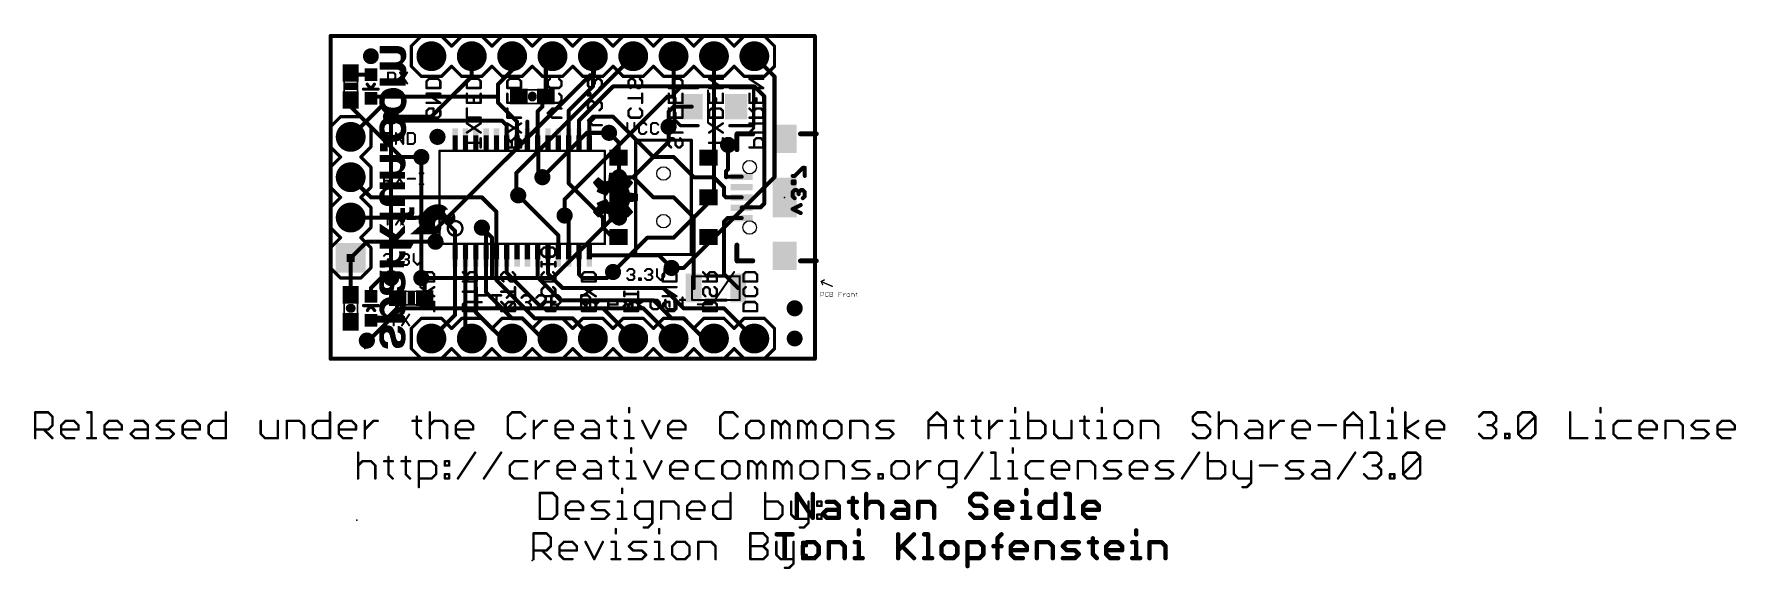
# Model space of a CAD drawing. Extents: x -17 to 90, y -12 to 22.
import ezdxf

# ---------------------------------------------------------------- set-up
doc = ezdxf.new("R2010")
doc.units = 0
for name, color, linetype in [('1', 12, 'CONTINUOUS'), ('16', 132, 'CONTINUOUS'), ('17', 110, 'CONTINUOUS'), ('18', 110, 'CONTINUOUS'), ('20', 53, 'CONTINUOUS'), ('21', 41, 'CONTINUOUS'), ('22', 40, 'CONTINUOUS'), ('23', 53, 'CONTINUOUS'), ('24', 53, 'CONTINUOUS'), ('51', 53, 'CONTINUOUS')]:
    doc.layers.add(name, color=color, linetype=linetype)

# ---------------------------------------------------------------- blocks, each defined once
blk = doc.blocks.new('RECT')
blk.add_solid([(-0.5, -0.5), (0.5, -0.5), (-0.5, 0.5), (0.5, 0.5)])
blk = doc.blocks.new('ROUNDP')
at = {"const_width": 0.5}
blk.add_lwpolyline([(0, -0.25, 1), (0, 0.25, 1), (0, -0.25)], format="xyb", dxfattribs=at)
blk = doc.blocks.new('SQUAREP')
blk.add_solid([(-0.5, -0.5), (0.5, -0.5), (-0.5, 0.5), (0.5, 0.5)])
blk = doc.blocks.new('PIE')
at = {"const_width": 0.5}
blk.add_lwpolyline([(0, -0.25, 1), (0, 0.25, 1), (0, -0.25)], format="xyb", dxfattribs=at)
blk = doc.blocks.new('ROUNDV')
at = {"const_width": 0.5}
blk.add_lwpolyline([(0, -0.25, 1), (0, 0.25, 1), (0, -0.25)], format="xyb", dxfattribs=at)

msp = doc.modelspace()

# ---------------------------------------------------------------- linework, layer by layer
at = {"layer": '1', "const_width": 0.254}
for points in [[(1.27, 1.27), (1.27, 21.59)], [(1.27, 21.59), (31.75, 21.59)], [(31.75, 21.59), (31.75, 1.27)], [(12.7, 20.32), (12.7, 19.431)], [(14.82, 19.9), (15.24, 20.32)], [(17.78, 18.415), (17.78, 20.32)], [(2.64, 19.165), (2.54, 19.265)], [(3.81, 19.165), (2.64, 19.165)], [(3.81, 19.165), (3.91, 19.165)], [(12.7, 19.431), (11.811, 18.542)], [(14.82, 17.78), (14.82, 19.9)], [(11.811, 18.542), (11.811, 17.78)], [(17.78, 18.415), (16.26, 16.895)], [(16.91, 16.275), (19.05, 18.415)], [(19.05, 18.415), (27.94, 18.415)], [(28.575, 17.78), (27.94, 18.415)], [(2.54, 17.565), (2.54, 17.145)], [(2.54, 17.145), (5.715, 13.97)], [(3.925, 17.78), (3.81, 17.665)], [(11.811, 17.78), (3.925, 17.78)], [(11.811, 17.78), (11.811, 17.399)], [(11.811, 17.399), (13.01, 16.2)], [(14.31, 16.85), (14.605, 17.145)], [(14.605, 17.565), (14.82, 17.78)], [(14.605, 17.145), (14.605, 17.565)], [(22.86, 17.145), (22.5425, 16.8275)], [(22.86, 17.145), (24, 17.145)], [(28.575, 11.049), (28.575, 17.78)], [(5.334, 16.256), (5.08, 16.51)], [(12.065, 16.256), (5.334, 16.256)], [(12.36, 15.961), (12.065, 16.256)], [(12.36, 15.086), (12.36, 15.961)], [(13.01, 15.086), (13.01, 16.2)], [(13.66, 15.086), (13.66, 16.2)], [(14.31, 15.086), (14.31, 16.85)], [(16.26, 16.895), (16.26, 15.086)], [(16.91, 15.086), (16.91, 16.275)], [(17.56, 16.163), (17.907, 16.51)], [(17.56, 15.086), (17.56, 16.163)], [(17.907, 16.51), (19.05, 16.51)], [(21.59, 13.97), (19.05, 16.51)], [(22.5425, 16.8275), (22.5425, 15.875)], [(14.351, 15.045), (14.31, 15.086)], [(14.351, 15.045), (14.351, 12.954)], [(16.26, 15.086), (16.26, 12.315)], [(19.4, 14.89), (18.796, 15.494)], [(19.4, 13.93), (19.4, 14.89)], [(5.715, 13.97), (6.985, 13.97)], [(19.431, 13.899), (19.4, 13.93)], [(19.431, 12.7), (19.431, 13.899)], [(22.86, 13.97), (21.59, 13.97)], [(24.13, 12.7), (22.86, 13.97)], [(26.289, 13.208), (26.289, 14.732)], [(14.351, 12.954), (14.605, 12.7)], [(26.162, 13.081), (26.289, 13.208)], [(26.162, 12.7), (26.162, 13.081)], [(26.192, 12.73), (26.162, 12.7)], [(27.145, 12.73), (26.192, 12.73)], [(3.81, 11.43), (2.54, 12.7)], [(16.26, 12.315), (18.415, 10.16)], [(19.431, 12.7), (20.32, 12.7)], [(20.32, 12.7), (21.59, 11.43)], [(25.4, 12.7), (24.13, 12.7)], [(25.4, 12.7), (26.035, 12.065)], [(26.035, 12.065), (26.035, 11.557)], [(10.795, 11.43), (3.81, 11.43)], [(11.71, 10.515), (10.795, 11.43)], [(15.61, 9.028), (13.081, 11.557)], [(19.4, 11.43), (19.4, 10.191)], [(22.86, 11.43), (21.59, 11.43)], [(24.127, 10.163), (22.86, 11.43)], [(26.035, 11.557), (26.162, 11.43)], [(26.162, 11.43), (27.145, 11.43)], [(27.16, 10.795), (27.145, 10.78)], [(28.321, 10.795), (27.16, 10.795)], [(28.575, 11.049), (28.321, 10.795)], [(8.255, 10.16), (2.54, 10.16)], [(9.11, 9.305), (8.255, 10.16)], [(11.06, 9.26), (10.795, 9.525)], [(11.71, 7.774), (11.71, 10.515)], [(16.26, 10.029), (16.002, 10.287)], [(16.26, 7.774), (16.26, 10.029)], [(18.415, 10.16), (18.415, 9.525)], [(18.415, 9.525), (19.05, 8.89)], [(19.4, 10.191), (19.431, 10.16)], [(24.127, 5.715), (24.127, 10.163)], [(26.259, 10.13), (26.035, 9.906)], [(26.035, 9.906), (26.035, 6.607)], [(27.145, 10.13), (26.259, 10.13)], [(3.556, 8.636), (2.54, 7.62)], [(7.874, 8.636), (3.556, 8.636)], [(9.11, 7.774), (9.11, 9.305)], [(11.06, 7.774), (11.06, 9.26)], [(15.61, 7.774), (15.61, 9.028)], [(19.05, 8.89), (19.36, 8.89)], [(19.36, 8.89), (19.4, 8.93)], [(2.667, 7.747), (2.54, 7.62)], [(2.54, 7.62), (2.54, 5.295)], [(9.11, 4.03), (9.11, 7.774)], [(9.76, 7.774), (9.76, 2.94)], [(10.41, 7.774), (10.41, 4.195)], [(11.06, 7.774), (11.06, 5.45)], [(11.71, 7.774), (11.71, 6.223)], [(12.36, 7.774), (12.36, 6.69)], [(14.31, 7.774), (14.31, 6.391)], [(14.96, 7.774), (14.96, 6.63)], [(16.91, 7.774), (16.91, 6.585)], [(17.56, 7.774), (21.944, 7.774)], [(21.944, 7.774), (22.733, 6.985)], [(4.445, 6.35), (3.81, 5.715)], [(5.08, 6.35), (4.445, 6.35)], [(6.985, 6.35), (7.2, 6.35)], [(7.2, 6.35), (7.2, 5.08)], [(12.36, 6.69), (14.605, 4.445)], [(14.31, 6.391), (15.748, 4.953)], [(14.96, 6.63), (15.875, 5.715)], [(16.91, 6.585), (17.145, 6.35)], [(17.145, 6.35), (18.669, 6.35)], [(18.669, 6.35), (19.05, 6.731)], [(26.035, 6.607), (26.927, 5.715)], [(3.81, 5.715), (3.81, 5.195)], [(11.06, 5.45), (12.7, 3.81)], [(14.123, 3.81), (11.71, 6.223)], [(15.875, 5.715), (22.225, 5.715)], [(22.225, 5.715), (23.495, 4.445)], [(24.127, 5.715), (24.13, 5.715)], [(4.711, 3.695), (5.461, 4.445)], [(5.461, 5.041), (5.5, 5.08)], [(5.461, 4.445), (5.461, 5.041)], [(10.41, 4.195), (12.065, 2.54)], [(14.605, 4.445), (18.415, 4.445)], [(15.748, 4.953), (21.59, 4.953)], [(18.415, 4.445), (20.32, 2.54)], [(22.733, 3.81), (21.59, 4.953)], [(23.495, 4.445), (26.035, 4.445)], [(27.94, 2.54), (26.035, 4.445)], [(3.81, 3.695), (4.711, 3.695)], [(7.62, 2.54), (9.11, 4.03)], [(12.7, 3.81), (13.335, 3.81)], [(13.335, 3.81), (14.605, 2.54)], [(16.51, 3.81), (14.123, 3.81)], [(16.51, 3.81), (17.78, 2.54)], [(23.495, 3.81), (22.733, 3.81)], [(24.765, 2.54), (23.495, 3.81)], [(9.76, 2.94), (10.16, 2.54)], [(12.065, 2.54), (12.7, 2.54)], [(14.605, 2.54), (15.24, 2.54)], [(20.32, 2.54), (20.32, 2.667)], [(25.4, 2.54), (24.765, 2.54)], [(31.75, 1.27), (1.27, 1.27)]]:
    msp.add_lwpolyline(points, dxfattribs=at)
at = {"layer": '1', "const_width": 0.127}
for points in [[(1.3335, 21.59, 1), (1.2065, 21.59)], [(1.27, 21.6535, 1), (1.27, 21.5265)], [(31.8135, 21.59, 1), (31.6865, 21.59)], [(31.75, 21.5265, 1), (31.75, 21.6535)], [(12.7635, 20.32, 1), (12.6365, 20.32)], [(15.2849, 20.2751, 1), (15.1951, 20.3649)], [(17.8435, 20.32, 1), (17.7165, 20.32)], [(2.5849, 19.3099, 1), (2.4951, 19.2201)], [(2.64, 19.2285, 1), (2.64, 19.1015)], [(3.81, 19.2285, 1), (3.81, 19.1015)], [(3.81, 19.1015, 1), (3.81, 19.2285)], [(3.91, 19.1015, 1), (3.91, 19.2285)], [(12.6365, 19.431, 1), (12.7635, 19.431)], [(12.7449, 19.3861, 1), (12.6551, 19.4759)], [(14.8835, 19.9, 1), (14.7565, 19.9)], [(14.7751, 19.9449, 1), (14.8649, 19.8551)], [(2.5951, 19.1201, 1), (2.6849, 19.2099)], [(11.8745, 18.542, 1), (11.7475, 18.542)], [(11.7661, 18.5869, 1), (11.8559, 18.4971)], [(17.7165, 18.415, 1), (17.8435, 18.415)], [(17.8249, 18.3701, 1), (17.7351, 18.4599)], [(19.05, 18.4785, 1), (19.05, 18.3515)], [(19.0949, 18.3701, 1), (19.0051, 18.4599)], [(27.9849, 18.4599, 1), (27.8951, 18.3701)], [(27.94, 18.3515, 1), (27.94, 18.4785)], [(2.6035, 17.565, 1), (2.4765, 17.565)], [(2.5849, 17.1899, 1), (2.4951, 17.1001)], [(2.4765, 17.145, 1), (2.6035, 17.145)], [(3.7651, 17.7099, 1), (3.8549, 17.6201)], [(3.925, 17.8435, 1), (3.925, 17.7165)], [(3.9699, 17.7351, 1), (3.8801, 17.8249)], [(11.8745, 17.78, 1), (11.7475, 17.78)], [(11.7475, 17.78, 1), (11.8745, 17.78)], [(11.8559, 17.4439, 1), (11.7661, 17.3541)], [(11.7475, 17.399, 1), (11.8745, 17.399)], [(11.811, 17.7165, 1), (11.811, 17.8435)], [(14.6685, 17.565, 1), (14.5415, 17.565)], [(14.5601, 17.6099, 1), (14.6499, 17.5201)], [(14.5415, 17.145, 1), (14.6685, 17.145)], [(14.6499, 17.1001, 1), (14.5601, 17.1899)], [(14.7565, 17.78, 1), (14.8835, 17.78)], [(14.8649, 17.7351, 1), (14.7751, 17.8249)], [(22.86, 17.2085, 1), (22.86, 17.0815)], [(22.9049, 17.1001, 1), (22.8151, 17.1899)], [(24, 17.0815, 1), (24, 17.2085)], [(28.6385, 17.78, 1), (28.5115, 17.78)], [(28.5301, 17.7351, 1), (28.6199, 17.8249)], [(5.1249, 16.5549, 1), (5.0351, 16.4651)], [(5.334, 16.3195, 1), (5.334, 16.1925)], [(5.2891, 16.2111, 1), (5.3789, 16.3009)], [(12.1099, 16.3009, 1), (12.0201, 16.2111)], [(12.065, 16.1925, 1), (12.065, 16.3195)], [(12.4235, 15.961, 1), (12.2965, 15.961)], [(12.3151, 15.9161, 1), (12.4049, 16.0059)], [(13.0735, 16.2, 1), (12.9465, 16.2)], [(12.9651, 16.1551, 1), (13.0549, 16.2449)], [(13.7235, 16.2, 1), (13.5965, 16.2)], [(14.3735, 16.85, 1), (14.2465, 16.85)], [(14.2651, 16.8949, 1), (14.3549, 16.8051)], [(16.3235, 16.895, 1), (16.1965, 16.895)], [(16.2151, 16.9399, 1), (16.3049, 16.8501)], [(16.9735, 16.275, 1), (16.8465, 16.275)], [(16.8651, 16.3199, 1), (16.9549, 16.2301)], [(17.6235, 16.163, 1), (17.4965, 16.163)], [(17.5151, 16.2079, 1), (17.6049, 16.1181)], [(17.907, 16.5735, 1), (17.907, 16.4465)], [(17.9519, 16.4651, 1), (17.8621, 16.5549)], [(19.0949, 16.5549, 1), (19.0051, 16.4651)], [(19.05, 16.4465, 1), (19.05, 16.5735)], [(22.606, 16.8275, 1), (22.479, 16.8275)], [(22.4976, 16.8724, 1), (22.5874, 16.7826)], [(12.2965, 15.086, 1), (12.4235, 15.086)], [(12.9465, 15.086, 1), (13.0735, 15.086)], [(13.5965, 15.086, 1), (13.7235, 15.086)], [(14.3549, 15.1309, 1), (14.2651, 15.0411)], [(14.2465, 15.086, 1), (14.3735, 15.086)], [(14.4145, 15.045, 1), (14.2875, 15.045)], [(14.3061, 15.0001, 1), (14.3959, 15.0899)], [(16.3235, 15.086, 1), (16.1965, 15.086)], [(16.1965, 15.086, 1), (16.3235, 15.086)], [(16.8465, 15.086, 1), (16.9735, 15.086)], [(17.4965, 15.086, 1), (17.6235, 15.086)], [(18.8409, 15.5389, 1), (18.7511, 15.4491)], [(19.4635, 14.89, 1), (19.3365, 14.89)], [(19.3551, 14.8451, 1), (19.4449, 14.9349)], [(22.479, 15.875, 1), (22.606, 15.875)], [(5.715, 14.0335, 1), (5.715, 13.9065)], [(5.6701, 13.9251, 1), (5.7599, 14.0149)], [(6.985, 13.9065, 1), (6.985, 14.0335)], [(19.4449, 13.9749, 1), (19.3551, 13.8851)], [(19.3365, 13.93, 1), (19.4635, 13.93)], [(19.4945, 13.899, 1), (19.3675, 13.899)], [(19.3861, 13.8541, 1), (19.4759, 13.9439)], [(21.59, 14.0335, 1), (21.59, 13.9065)], [(21.5451, 13.9251, 1), (21.6349, 14.0149)], [(22.9049, 14.0149, 1), (22.8151, 13.9251)], [(22.86, 13.9065, 1), (22.86, 14.0335)], [(26.3525, 14.732, 1), (26.2255, 14.732)], [(14.3959, 12.9989, 1), (14.3061, 12.9091)], [(14.2875, 12.954, 1), (14.4145, 12.954)], [(26.2255, 13.081, 1), (26.0985, 13.081)], [(26.1171, 13.1259, 1), (26.2069, 13.0361)], [(26.192, 12.7935, 1), (26.192, 12.6665)], [(26.2369, 12.6851, 1), (26.1471, 12.7749)], [(26.2255, 13.208, 1), (26.3525, 13.208)], [(26.3339, 13.1631, 1), (26.2441, 13.2529)], [(27.145, 12.6665, 1), (27.145, 12.7935)], [(2.5849, 12.7449, 1), (2.4951, 12.6551)], [(14.5601, 12.6551, 1), (14.6499, 12.7449)], [(16.3049, 12.3599, 1), (16.2151, 12.2701)], [(16.1965, 12.315, 1), (16.3235, 12.315)], [(19.431, 12.7635, 1), (19.431, 12.6365)], [(19.3675, 12.7, 1), (19.4945, 12.7)], [(20.3649, 12.7449, 1), (20.2751, 12.6551)], [(20.32, 12.6365, 1), (20.32, 12.7635)], [(24.13, 12.7635, 1), (24.13, 12.6365)], [(24.0851, 12.6551, 1), (24.1749, 12.7449)], [(25.4449, 12.7449, 1), (25.3551, 12.6551)], [(25.4, 12.6365, 1), (25.4, 12.7635)], [(26.0985, 12.065, 1), (25.9715, 12.065)], [(25.9901, 12.0201, 1), (26.0799, 12.1099)], [(26.1171, 12.7449, 1), (26.2069, 12.6551)], [(26.0985, 12.7, 1), (26.2255, 12.7)], [(3.81, 11.4935, 1), (3.81, 11.3665)], [(3.7651, 11.3851, 1), (3.8549, 11.4749)], [(10.8399, 11.4749, 1), (10.7501, 11.3851)], [(10.795, 11.3665, 1), (10.795, 11.4935)], [(13.1259, 11.6019, 1), (13.0361, 11.5121)], [(19.4635, 11.43, 1), (19.3365, 11.43)], [(21.59, 11.4935, 1), (21.59, 11.3665)], [(21.5451, 11.3851, 1), (21.6349, 11.4749)], [(22.9049, 11.4749, 1), (22.8151, 11.3851)], [(22.86, 11.3665, 1), (22.86, 11.4935)], [(26.0799, 11.6019, 1), (25.9901, 11.5121)], [(25.9715, 11.557, 1), (26.0985, 11.557)], [(26.162, 11.4935, 1), (26.162, 11.3665)], [(26.1171, 11.3851, 1), (26.2069, 11.4749)], [(27.1001, 10.8249, 1), (27.1899, 10.7351)], [(27.16, 10.8585, 1), (27.16, 10.7315)], [(27.2049, 10.7501, 1), (27.1151, 10.8399)], [(27.145, 11.3665, 1), (27.145, 11.4935)], [(28.2761, 10.8399, 1), (28.3659, 10.7501)], [(28.321, 10.7315, 1), (28.321, 10.8585)], [(28.5115, 11.049, 1), (28.6385, 11.049)], [(28.6199, 11.0041, 1), (28.5301, 11.0939)], [(2.54, 10.2235, 1), (2.54, 10.0965)], [(8.2999, 10.2049, 1), (8.2101, 10.1151)], [(8.255, 10.0965, 1), (8.255, 10.2235)], [(10.8399, 9.5699, 1), (10.7501, 9.4801)], [(11.7735, 10.515, 1), (11.6465, 10.515)], [(11.6651, 10.4701, 1), (11.7549, 10.5599)], [(16.0469, 10.3319, 1), (15.9571, 10.2421)], [(16.3235, 10.029, 1), (16.1965, 10.029)], [(16.2151, 9.9841, 1), (16.3049, 10.0739)], [(18.4785, 10.16, 1), (18.3515, 10.16)], [(18.4599, 9.5699, 1), (18.3701, 9.4801)], [(18.3701, 10.1151, 1), (18.4599, 10.2049)], [(19.4449, 10.2359, 1), (19.3551, 10.1461)], [(19.3365, 10.191, 1), (19.4635, 10.191)], [(19.3861, 10.1151, 1), (19.4759, 10.2049)], [(24.1905, 10.163, 1), (24.0635, 10.163)], [(24.0821, 10.1181, 1), (24.1719, 10.2079)], [(26.0985, 9.906, 1), (25.9715, 9.906)], [(25.9901, 9.9509, 1), (26.0799, 9.8611)], [(26.259, 10.1935, 1), (26.259, 10.0665)], [(26.3039, 10.0851, 1), (26.2141, 10.1749)], [(27.145, 10.0665, 1), (27.145, 10.1935)], [(3.556, 8.6995, 1), (3.556, 8.5725)], [(3.6009, 8.5911, 1), (3.5111, 8.6809)], [(7.874, 8.5725, 1), (7.874, 8.6995)], [(9.1735, 9.305, 1), (9.0465, 9.305)], [(9.0651, 9.2601, 1), (9.1549, 9.3499)], [(11.1235, 9.26, 1), (10.9965, 9.26)], [(11.0151, 9.2151, 1), (11.1049, 9.3049)], [(15.6735, 9.028, 1), (15.5465, 9.028)], [(15.5651, 8.9831, 1), (15.6549, 9.0729)], [(18.3515, 9.525, 1), (18.4785, 9.525)], [(19.05, 8.9535, 1), (19.05, 8.8265)], [(19.0051, 8.8451, 1), (19.0949, 8.9349)], [(19.3151, 8.9349, 1), (19.4049, 8.8451)], [(19.4449, 8.8851, 1), (19.3551, 8.9749)], [(19.36, 8.8265, 1), (19.36, 8.9535)], [(2.6035, 7.62, 1), (2.4765, 7.62)], [(2.4951, 7.6649, 1), (2.5849, 7.5751)], [(2.4951, 7.6649, 1), (2.5849, 7.5751)], [(2.7119, 7.7021, 1), (2.6221, 7.7919)], [(9.1735, 7.774, 1), (9.0465, 7.774)], [(9.0465, 7.774, 1), (9.1735, 7.774)], [(9.8235, 7.774, 1), (9.6965, 7.774)], [(10.4735, 7.774, 1), (10.3465, 7.774)], [(11.1235, 7.774, 1), (10.9965, 7.774)], [(10.9965, 7.774, 1), (11.1235, 7.774)], [(11.7735, 7.774, 1), (11.6465, 7.774)], [(11.6465, 7.774, 1), (11.7735, 7.774)], [(12.4235, 7.774, 1), (12.2965, 7.774)], [(14.3735, 7.774, 1), (14.2465, 7.774)], [(15.0235, 7.774, 1), (14.8965, 7.774)], [(15.5465, 7.774, 1), (15.6735, 7.774)], [(16.1965, 7.774, 1), (16.3235, 7.774)], [(16.9735, 7.774, 1), (16.8465, 7.774)], [(17.56, 7.8375, 1), (17.56, 7.7105)], [(21.9889, 7.8189, 1), (21.8991, 7.7291)], [(21.944, 7.7105, 1), (21.944, 7.8375)], [(4.445, 6.4135, 1), (4.445, 6.2865)], [(4.4899, 6.3051, 1), (4.4001, 6.3949)], [(5.08, 6.2865, 1), (5.08, 6.4135)], [(6.985, 6.4135, 1), (6.985, 6.2865)], [(7.2635, 6.35, 1), (7.1365, 6.35)], [(7.2, 6.2865, 1), (7.2, 6.4135)], [(12.4049, 6.7349, 1), (12.3151, 6.6451)], [(12.2965, 6.69, 1), (12.4235, 6.69)], [(14.3549, 6.4359, 1), (14.2651, 6.3461)], [(14.2465, 6.391, 1), (14.3735, 6.391)], [(15.0049, 6.6749, 1), (14.9151, 6.5851)], [(14.8965, 6.63, 1), (15.0235, 6.63)], [(16.9549, 6.6299, 1), (16.8651, 6.5401)], [(16.8465, 6.585, 1), (16.9735, 6.585)], [(17.145, 6.4135, 1), (17.145, 6.2865)], [(17.1001, 6.3051, 1), (17.1899, 6.3949)], [(18.6241, 6.3949, 1), (18.7139, 6.3051)], [(18.669, 6.2865, 1), (18.669, 6.4135)], [(19.0949, 6.6861, 1), (19.0051, 6.7759)], [(22.6881, 6.9401, 1), (22.7779, 7.0299)], [(26.0799, 6.6519, 1), (25.9901, 6.5621)], [(25.9715, 6.607, 1), (26.0985, 6.607)], [(2.4765, 5.295, 1), (2.6035, 5.295)], [(3.8735, 5.715, 1), (3.7465, 5.715)], [(3.7651, 5.7599, 1), (3.8549, 5.6701)], [(11.1049, 5.4949, 1), (11.0151, 5.4051)], [(10.9965, 5.45, 1), (11.1235, 5.45)], [(11.7549, 6.2679, 1), (11.6651, 6.1781)], [(11.6465, 6.223, 1), (11.7735, 6.223)], [(15.875, 5.7785, 1), (15.875, 5.6515)], [(15.8301, 5.6701, 1), (15.9199, 5.7599)], [(22.2699, 5.7599, 1), (22.1801, 5.6701)], [(22.225, 5.6515, 1), (22.225, 5.7785)], [(24.127, 5.7785, 1), (24.127, 5.6515)], [(24.0635, 5.715, 1), (24.1905, 5.715)], [(24.13, 5.6515, 1), (24.13, 5.7785)], [(26.8821, 5.6701, 1), (26.9719, 5.7599)], [(3.7465, 5.195, 1), (3.8735, 5.195)], [(5.5245, 5.041, 1), (5.3975, 5.041)], [(5.4161, 5.0859, 1), (5.5059, 4.9961)], [(5.3975, 4.445, 1), (5.5245, 4.445)], [(5.5059, 4.4001, 1), (5.4161, 4.4899)], [(5.5449, 5.0351, 1), (5.4551, 5.1249)], [(7.1365, 5.08, 1), (7.2635, 5.08)], [(10.4549, 4.2399, 1), (10.3651, 4.1501)], [(14.605, 4.5085, 1), (14.605, 4.3815)], [(14.5601, 4.4001, 1), (14.6499, 4.4899)], [(15.748, 5.0165, 1), (15.748, 4.8895)], [(15.7031, 4.9081, 1), (15.7929, 4.9979)], [(18.4599, 4.4899, 1), (18.3701, 4.4001)], [(18.415, 4.3815, 1), (18.415, 4.5085)], [(21.6349, 4.9979, 1), (21.5451, 4.9081)], [(21.59, 4.8895, 1), (21.59, 5.0165)], [(23.495, 4.5085, 1), (23.495, 4.3815)], [(23.4501, 4.4001, 1), (23.5399, 4.4899)], [(26.0799, 4.4899, 1), (25.9901, 4.4001)], [(26.035, 4.3815, 1), (26.035, 4.5085)], [(3.81, 3.7585, 1), (3.81, 3.6315)], [(4.6661, 3.7399, 1), (4.7559, 3.6501)], [(4.711, 3.6315, 1), (4.711, 3.7585)], [(9.0465, 4.03, 1), (9.1735, 4.03)], [(9.1549, 3.9851, 1), (9.0651, 4.0749)], [(10.3465, 4.195, 1), (10.4735, 4.195)], [(12.7, 3.8735, 1), (12.7, 3.7465)], [(12.6551, 3.7651, 1), (12.7449, 3.8549)], [(13.3799, 3.8549, 1), (13.2901, 3.7651)], [(13.335, 3.7465, 1), (13.335, 3.8735)], [(14.123, 3.8735, 1), (14.123, 3.7465)], [(14.0781, 3.7651, 1), (14.1679, 3.8549)], [(16.5549, 3.8549, 1), (16.4651, 3.7651)], [(16.51, 3.7465, 1), (16.51, 3.8735)], [(22.733, 3.8735, 1), (22.733, 3.7465)], [(22.6881, 3.7651, 1), (22.7779, 3.8549)], [(23.5399, 3.8549, 1), (23.4501, 3.7651)], [(23.495, 3.7465, 1), (23.495, 3.8735)], [(7.5751, 2.5849, 1), (7.6649, 2.4951)], [(9.8049, 2.9849, 1), (9.7151, 2.8951)], [(9.6965, 2.94, 1), (9.8235, 2.94)], [(10.1151, 2.4951, 1), (10.2049, 2.5849)], [(12.065, 2.6035, 1), (12.065, 2.4765)], [(12.0201, 2.4951, 1), (12.1099, 2.5849)], [(12.7, 2.4765, 1), (12.7, 2.6035)], [(14.605, 2.6035, 1), (14.605, 2.4765)], [(14.5601, 2.4951, 1), (14.6499, 2.5849)], [(15.24, 2.4765, 1), (15.24, 2.6035)], [(17.7351, 2.4951, 1), (17.8249, 2.5849)], [(20.3835, 2.667, 1), (20.2565, 2.667)], [(20.2565, 2.54, 1), (20.3835, 2.54)], [(20.2751, 2.4951, 1), (20.3649, 2.5849)], [(24.765, 2.6035, 1), (24.765, 2.4765)], [(24.7201, 2.4951, 1), (24.8099, 2.5849)], [(25.4, 2.4765, 1), (25.4, 2.6035)], [(27.8951, 2.4951, 1), (27.9849, 2.5849)], [(1.27, 1.3335, 1), (1.27, 1.2065)], [(1.2065, 1.27, 1), (1.3335, 1.27)], [(31.6865, 1.27, 1), (31.8135, 1.27)], [(31.75, 1.2065, 1), (31.75, 1.3335)]]:
    msp.add_lwpolyline(points, format="xyb", dxfattribs=at)
at = {"layer": '16', "const_width": 0.254}
for points in [[(1.27, 1.27), (1.27, 21.59)], [(1.27, 21.59), (31.75, 21.59)], [(31.75, 21.59), (31.75, 1.27)], [(10.16, 19.05), (10.16, 20.32)], [(20.32, 20.32), (12.954, 12.954)], [(17.8435, 20.2565), (17.78, 20.32)], [(17.8435, 19.1135), (17.8435, 20.2565)], [(22.86, 20.32), (22.86, 17.78)], [(25.4, 20.32), (25.4, 11.43)], [(29.21, 19.05), (27.94, 20.32)], [(7.62, 16.51), (10.16, 19.05)], [(17.5895, 19.1135), (7.874, 9.398)], [(17.8435, 19.1135), (17.5895, 19.1135)], [(29.21, 12.7), (29.21, 19.05)], [(3.175, 15.875), (4.445, 17.145)], [(22.479, 17.78), (16.002, 11.303)], [(22.86, 17.78), (22.479, 17.78)], [(5.08, 16.51), (5.08, 6.35)], [(5.08, 16.51), (7.62, 16.51)], [(2.54, 15.24), (3.175, 15.24)], [(3.175, 15.24), (3.175, 15.875)], [(17.399, 15.494), (14.605, 12.7)], [(18.796, 15.494), (17.399, 15.494)], [(22.5425, 14.9225), (20.32, 12.7)], [(22.5425, 14.9225), (22.5425, 15.875)], [(6.985, 13.97), (6.985, 6.35)], [(12.954, 12.954), (12.954, 11.684)], [(30.4801, 12.7805), (30.353, 12.7805)], [(30.9885, 13.2889), (30.4801, 12.7805)], [(31.1157, 13.2889), (30.9885, 13.2889)], [(31.1157, 12.7805), (31.1157, 13.2889)], [(12.954, 11.684), (13.081, 11.557)], [(20.32, 12.7), (19.431, 12.7)], [(29.21, 12.7), (23.495, 6.985)], [(30.4801, 12.4398), (30.353, 12.4398)], [(30.353, 12.4398), (30.353, 12.3127)], [(30.353, 12.3127), (30.4801, 12.3127)], [(30.4801, 11.8856), (30.353, 11.7585)], [(30.353, 11.7585), (30.353, 11.5043)], [(30.4801, 12.3127), (30.4801, 12.4398)], [(30.6072, 11.8856), (30.4801, 11.8856)], [(30.7343, 11.7585), (30.6072, 11.8856)], [(30.8614, 11.8856), (30.7343, 11.7585)], [(30.7343, 11.7585), (30.7343, 11.6314)], [(30.9885, 11.8856), (30.8614, 11.8856)], [(31.1157, 11.7585), (30.9885, 11.8856)], [(31.1157, 11.5043), (31.1157, 11.7585)], [(16.002, 11.303), (16.002, 10.287)], [(25.4, 11.43), (22.86, 8.89)], [(30.353, 11.5043), (30.4801, 11.3772)], [(30.353, 10.6959), (30.8614, 10.9501)], [(30.8614, 10.4417), (30.353, 10.6959)], [(30.9885, 11.3772), (31.1157, 11.5043)], [(11.43, 8.89), (10.795, 9.525)], [(15.24, 6.35), (19.05, 10.16)], [(19.05, 10.16), (19.431, 10.16)], [(7.874, 9.398), (7.874, 8.636)], [(11.43, 6.35), (11.43, 8.89)], [(21.209, 8.89), (19.05, 6.731)], [(22.86, 8.89), (21.209, 8.89)], [(11.43, 6.35), (6.985, 6.35)], [(15.24, 6.35), (11.43, 6.35)], [(23.495, 6.985), (22.733, 6.985)], [(5.715, 4.445), (3.683, 2.413)], [(5.715, 4.445), (20.955, 4.445)], [(20.955, 4.445), (22.86, 2.54)], [(3.556, 2.413), (3.683, 2.413)], [(31.75, 1.27), (1.27, 1.27)]]:
    msp.add_lwpolyline(points, dxfattribs=at)
at = {"layer": '16', "const_width": 0.127}
for points in [[(1.3335, 21.59, 1), (1.2065, 21.59)], [(1.27, 21.6535, 1), (1.27, 21.5265)], [(31.8135, 21.59, 1), (31.6865, 21.59)], [(31.75, 21.5265, 1), (31.75, 21.6535)], [(10.2235, 20.32, 1), (10.0965, 20.32)], [(17.8249, 20.3649, 1), (17.7351, 20.2751)], [(17.907, 20.2565, 1), (17.78, 20.2565)], [(17.7986, 20.2116, 1), (17.8884, 20.3014)], [(20.3649, 20.2751, 1), (20.2751, 20.3649)], [(22.9235, 20.32, 1), (22.7965, 20.32)], [(25.4635, 20.32, 1), (25.3365, 20.32)], [(27.9849, 20.3649, 1), (27.8951, 20.2751)], [(10.0965, 19.05, 1), (10.2235, 19.05)], [(10.2049, 19.0051, 1), (10.1151, 19.0949)], [(17.5895, 19.177, 1), (17.5895, 19.05)], [(17.6344, 19.0686, 1), (17.5446, 19.1584)], [(17.78, 19.1135, 1), (17.907, 19.1135)], [(17.8435, 19.05, 1), (17.8435, 19.177)], [(29.2735, 19.05, 1), (29.1465, 19.05)], [(29.1651, 19.0051, 1), (29.2549, 19.0949)], [(4.4899, 17.1001, 1), (4.4001, 17.1899)], [(22.479, 17.8435, 1), (22.479, 17.7165)], [(22.5239, 17.7351, 1), (22.4341, 17.8249)], [(22.7965, 17.78, 1), (22.9235, 17.78)], [(22.86, 17.7165, 1), (22.86, 17.8435)], [(5.1435, 16.51, 1), (5.0165, 16.51)], [(5.08, 16.5735, 1), (5.08, 16.4465)], [(7.5751, 16.5549, 1), (7.6649, 16.4651)], [(7.62, 16.4465, 1), (7.62, 16.5735)], [(2.54, 15.3035, 1), (2.54, 15.1765)], [(3.2385, 15.875, 1), (3.1115, 15.875)], [(3.1301, 15.9199, 1), (3.2199, 15.8301)], [(3.1115, 15.24, 1), (3.2385, 15.24)], [(3.175, 15.1765, 1), (3.175, 15.3035)], [(17.399, 15.5575, 1), (17.399, 15.4305)], [(17.4439, 15.4491, 1), (17.3541, 15.5389)], [(18.796, 15.4305, 1), (18.796, 15.5575)], [(22.606, 15.875, 1), (22.479, 15.875)], [(22.5874, 14.8776, 1), (22.4976, 14.9674)], [(7.0485, 13.97, 1), (6.9215, 13.97)], [(22.479, 14.9225, 1), (22.606, 14.9225)], [(13.0175, 12.954, 1), (12.8905, 12.954)], [(12.9091, 12.9989, 1), (12.9989, 12.9091)], [(30.353, 12.844, 1), (30.353, 12.717)], [(30.4352, 12.8254, 1), (30.525, 12.7356)], [(30.4801, 12.717, 1), (30.4801, 12.844)], [(30.9885, 13.3524, 1), (30.9885, 13.2254)], [(31.0334, 13.244, 1), (30.9436, 13.3338)], [(31.1792, 13.2889, 1), (31.0522, 13.2889)], [(31.1157, 13.2254, 1), (31.1157, 13.3524)], [(12.9989, 11.7289, 1), (12.9091, 11.6391)], [(14.5601, 12.7449, 1), (14.6499, 12.6551)], [(19.431, 12.7635, 1), (19.431, 12.6365)], [(20.2751, 12.7449, 1), (20.3649, 12.6551)], [(20.32, 12.6365, 1), (20.32, 12.7635)], [(29.1465, 12.7, 1), (29.2735, 12.7)], [(29.2549, 12.6551, 1), (29.1651, 12.7449)], [(30.353, 12.5033, 1), (30.353, 12.3763)], [(30.4165, 12.4398, 1), (30.2895, 12.4398)], [(30.353, 12.3762, 1), (30.353, 12.2492)], [(30.2895, 12.3127, 1), (30.4165, 12.3127)], [(30.4165, 11.7585, 1), (30.2895, 11.7585)], [(30.3081, 11.8034, 1), (30.3979, 11.7136)], [(30.5436, 12.4398, 1), (30.4166, 12.4398)], [(30.4166, 12.3127, 1), (30.5436, 12.3127)], [(30.4801, 11.9491, 1), (30.4801, 11.8221)], [(30.525, 11.8407, 1), (30.4352, 11.9305)], [(30.4801, 12.3763, 1), (30.4801, 12.5033)], [(30.4801, 12.2492, 1), (30.4801, 12.3762)], [(30.6521, 11.9305, 1), (30.5623, 11.8407)], [(30.6072, 11.8221, 1), (30.6072, 11.9491)], [(30.7978, 11.7585, 1), (30.6708, 11.7585)], [(30.6894, 11.8034, 1), (30.7792, 11.7136)], [(30.6894, 11.7136, 1), (30.7792, 11.8034)], [(30.8614, 11.9491, 1), (30.8614, 11.8221)], [(30.9063, 11.8407, 1), (30.8165, 11.9305)], [(31.0334, 11.9305, 1), (30.9436, 11.8407)], [(30.9885, 11.8221, 1), (30.9885, 11.9491)], [(31.0522, 12.7805, 1), (31.1792, 12.7805)], [(31.1792, 11.7585, 1), (31.0522, 11.7585)], [(31.0707, 11.7136, 1), (31.1606, 11.8034)], [(12.8905, 11.684, 1), (13.0175, 11.684)], [(13.0361, 11.5121, 1), (13.1259, 11.6019)], [(16.0655, 11.303, 1), (15.9385, 11.303)], [(15.9571, 11.3479, 1), (16.0469, 11.2581)], [(25.3365, 11.43, 1), (25.4635, 11.43)], [(25.4449, 11.3851, 1), (25.3551, 11.4749)], [(30.3979, 11.5492, 1), (30.3081, 11.4594)], [(30.2895, 11.5043, 1), (30.4165, 11.5043)], [(30.3814, 10.7527, 1), (30.3246, 10.6391)], [(30.3246, 10.7527, 1), (30.3814, 10.6391)], [(30.4352, 11.3323, 1), (30.525, 11.4221)], [(30.6708, 11.6314, 1), (30.7978, 11.6314)], [(30.8898, 10.8933, 1), (30.833, 11.0069)], [(30.9436, 11.4221, 1), (31.0334, 11.3323)], [(31.0522, 11.5043, 1), (31.1792, 11.5043)], [(31.1606, 11.4594, 1), (31.0707, 11.5492)], [(10.8399, 9.5699, 1), (10.7501, 9.4801)], [(15.9385, 10.287, 1), (16.0655, 10.287)], [(19.05, 10.2235, 1), (19.05, 10.0965)], [(19.0949, 10.1151, 1), (19.0051, 10.2049)], [(19.431, 10.0965, 1), (19.431, 10.2235)], [(30.833, 10.3849, 1), (30.8898, 10.4985)], [(7.9375, 9.398, 1), (7.8105, 9.398)], [(7.8291, 9.4429, 1), (7.9189, 9.3531)], [(7.8105, 8.636, 1), (7.9375, 8.636)], [(11.4935, 8.89, 1), (11.3665, 8.89)], [(11.3851, 8.8451, 1), (11.4749, 8.9349)], [(21.209, 8.9535, 1), (21.209, 8.8265)], [(21.2539, 8.8451, 1), (21.1641, 8.9349)], [(22.8151, 8.9349, 1), (22.9049, 8.8451)], [(22.86, 8.8265, 1), (22.86, 8.9535)], [(6.985, 6.4135, 1), (6.985, 6.2865)], [(11.43, 6.4135, 1), (11.43, 6.2865)], [(11.43, 6.2865, 1), (11.43, 6.4135)], [(15.1951, 6.3949, 1), (15.2849, 6.3051)], [(15.24, 6.2865, 1), (15.24, 6.4135)], [(19.0051, 6.7759, 1), (19.0949, 6.6861)], [(22.733, 7.0485, 1), (22.733, 6.9215)], [(23.4501, 7.0299, 1), (23.5399, 6.9401)], [(23.495, 6.9215, 1), (23.495, 7.0485)], [(5.0165, 6.35, 1), (5.1435, 6.35)], [(6.9215, 6.35, 1), (7.0485, 6.35)], [(11.3665, 6.35, 1), (11.4935, 6.35)], [(5.715, 4.5085, 1), (5.715, 4.3815)], [(5.7599, 4.4001, 1), (5.6701, 4.4899)], [(20.9999, 4.4899, 1), (20.9101, 4.4001)], [(20.955, 4.3815, 1), (20.955, 4.5085)], [(3.556, 2.4765, 1), (3.556, 2.3495)], [(3.6381, 2.4579, 1), (3.7279, 2.3681)], [(3.683, 2.3495, 1), (3.683, 2.4765)], [(22.8151, 2.4951, 1), (22.9049, 2.5849)], [(1.27, 1.3335, 1), (1.27, 1.2065)], [(1.2065, 1.27, 1), (1.3335, 1.27)], [(31.6865, 1.27, 1), (31.8135, 1.27)], [(31.75, 1.2065, 1), (31.75, 1.3335)]]:
    msp.add_lwpolyline(points, format="xyb", dxfattribs=at)
at = {"layer": '20', "const_width": 0.2032}
for points in [[(1.27, 21.59), (31.75, 21.59)], [(1.27, 1.27), (1.27, 21.59)], [(31.75, 21.59), (31.75, 1.27)], [(31.75, 1.27), (1.27, 1.27)]]:
    msp.add_lwpolyline(points, dxfattribs=at)
at = {"layer": '20', "const_width": 0.1016}
for points in [[(1.27, 21.6408, 1), (1.27, 21.5392)], [(1.3208, 21.59, 1), (1.2192, 21.59)], [(31.8008, 21.59, 1), (31.6992, 21.59)], [(31.75, 21.5392, 1), (31.75, 21.6408)], [(1.27, 1.3208, 1), (1.27, 1.2192)], [(1.2192, 1.27, 1), (1.3208, 1.27)], [(31.6992, 1.27, 1), (31.8008, 1.27)], [(31.75, 1.2192, 1), (31.75, 1.3208)]]:
    msp.add_lwpolyline(points, format="xyb", dxfattribs=at)
at = {"layer": '20'}
for centre in [(22.225, 12.93), (27.645, 13.33), (22.225, 9.93), (27.645, 9.53)]:
    msp.add_circle(centre, 0.425, dxfattribs=at)
at = {"layer": '21'}
for points, const_width in [([(6.985, 21.59), (6.35, 20.955)], 0.2032), ([(6.985, 21.59), (8.255, 21.59)], 0.2032), ([(8.255, 21.59), (8.89, 20.955)], 0.2032), ([(8.89, 20.955), (9.525, 21.59)], 0.2032), ([(9.525, 21.59), (10.795, 21.59)], 0.2032), ([(10.795, 21.59), (11.43, 20.955)], 0.2032), ([(11.43, 20.955), (12.065, 21.59)], 0.2032), ([(12.065, 21.59), (13.335, 21.59)], 0.2032), ([(13.335, 21.59), (13.97, 20.955)], 0.2032), ([(14.605, 21.59), (13.97, 20.955)], 0.2032), ([(14.605, 21.59), (15.875, 21.59)], 0.2032), ([(15.875, 21.59), (16.51, 20.955)], 0.2032), ([(16.51, 20.955), (17.145, 21.59)], 0.2032), ([(17.145, 21.59), (18.415, 21.59)], 0.2032), ([(18.415, 21.59), (19.05, 20.955)], 0.2032), ([(19.05, 20.955), (19.685, 21.59)], 0.2032), ([(19.685, 21.59), (20.955, 21.59)], 0.2032), ([(20.955, 21.59), (21.59, 20.955)], 0.2032), ([(22.225, 21.59), (21.59, 20.955)], 0.2032), ([(22.225, 21.59), (23.495, 21.59)], 0.2032), ([(23.495, 21.59), (24.13, 20.955)], 0.2032), ([(24.765, 21.59), (24.13, 20.955)], 0.2032), ([(24.765, 21.59), (26.035, 21.59)], 0.2032), ([(26.035, 21.59), (26.67, 20.955)], 0.2032), ([(27.305, 21.59), (26.67, 20.955)], 0.2032), ([(27.305, 21.59), (28.575, 21.59)], 0.2032), ([(28.575, 21.59), (29.21, 20.955)], 0.2032), ([(6.35, 20.955), (6.35, 19.685)], 0.2032), ([(29.21, 20.955), (29.21, 19.685)], 0.2032), ([(4.8895, 18.6055), (4.8895, 19.2919)], 0.127), ([(4.8895, 19.2919), (5.2327, 19.2919)], 0.127), ([(5.2327, 19.2919), (5.3471, 19.1775)], 0.127), ([(5.6379, 19.2919), (6.0955, 18.6055)], 0.127), ([(6.0955, 19.2919), (5.6379, 18.6055)], 0.127), ([(6.35, 19.685), (6.985, 19.05)], 0.2032), ([(8.89, 19.685), (8.255, 19.05)], 0.2032), ([(9.525, 19.05), (8.89, 19.685)], 0.2032), ([(11.43, 19.685), (10.795, 19.05)], 0.2032), ([(12.065, 19.05), (11.43, 19.685)], 0.2032), ([(13.97, 19.685), (13.335, 19.05)], 0.2032), ([(13.97, 19.685), (14.605, 19.05)], 0.2032), ([(16.51, 19.685), (15.875, 19.05)], 0.2032), ([(17.145, 19.05), (16.51, 19.685)], 0.2032), ([(19.05, 19.685), (18.415, 19.05)], 0.2032), ([(19.685, 19.05), (19.05, 19.685)], 0.2032), ([(21.59, 19.685), (20.955, 19.05)], 0.2032), ([(21.59, 19.685), (22.225, 19.05)], 0.2032), ([(24.13, 19.685), (23.495, 19.05)], 0.2032), ([(24.13, 19.685), (24.765, 19.05)], 0.2032), ([(26.67, 19.685), (26.035, 19.05)], 0.2032), ([(26.67, 19.685), (27.305, 19.05)], 0.2032), ([(29.21, 19.685), (28.575, 19.05)], 0.2032), ([(3.35, 18.245), (3.81, 18.245)], 0.2032), ([(3.81, 18.245), (3.5762, 18.555)], 0.2032), ([(4.27, 18.245), (3.81, 18.245)], 0.2032), ([(3.8354, 18.2604), (4.0284, 18.555)], 0.2032), ([(5.2327, 18.8343), (4.8895, 18.8343)], 0.127), ([(5.1183, 18.8343), (5.3471, 18.6055)], 0.127), ([(5.3471, 18.9487), (5.2327, 18.8343)], 0.127), ([(5.3471, 19.1775), (5.3471, 18.9487)], 0.127), ([(8.255, 19.05), (6.985, 19.05)], 0.2032), ([(10.795, 19.05), (9.525, 19.05)], 0.2032), ([(13.335, 19.05), (12.065, 19.05)], 0.2032), ([(15.875, 19.05), (14.605, 19.05)], 0.2032), ([(18.415, 19.05), (17.145, 19.05)], 0.2032), ([(20.955, 19.05), (19.685, 19.05)], 0.2032), ([(23.495, 19.05), (22.225, 19.05)], 0.2032), ([(23.3, 18.345), (22.9, 17.945)], 0.2032), ([(24.4, 18.345), (23.3, 18.345)], 0.2032), ([(26.035, 19.05), (24.765, 19.05)], 0.2032), ([(25.019, 16.129), (25.019, 18.161)], 0.127), ([(26.4, 18.345), (27.9, 18.345)], 0.2032), ([(28.575, 19.05), (27.305, 19.05)], 0.2032), ([(27.9, 18.345), (27.9, 15.945)], 0.2032), ([(13.97, 17.7495), (13.97, 17.8105)], 0.5588), ([(22.9, 17.945), (22.9, 16.345)], 0.2032), ([(1.27, 15.875), (1.905, 16.51)], 0.2032), ([(1.905, 16.51), (3.175, 16.51)], 0.2032), ([(3.175, 16.51), (3.81, 15.875)], 0.2032), ([(19.939, 16.1169), (19.939, 15.6593)], 0.127), ([(20.3966, 15.6593), (20.3966, 16.1169)], 0.127), ([(20.8018, 16.1169), (20.6874, 16.0025)], 0.127), ([(20.6874, 16.0025), (20.6874, 15.5449)], 0.127), ([(21.0306, 16.1169), (20.8018, 16.1169)], 0.127), ([(21.145, 16.0025), (21.0306, 16.1169)], 0.127), ([(21.5502, 16.1169), (21.4358, 16.0025)], 0.127), ([(21.4358, 16.0025), (21.4358, 15.5449)], 0.127), ([(21.779, 16.1169), (21.5502, 16.1169)], 0.127), ([(21.8934, 16.0025), (21.779, 16.1169)], 0.127), ([(22.9, 16.345), (23.3, 15.945)], 0.2032), ([(1.27, 14.605), (1.27, 15.875)], 0.2032), ([(3.81, 15.875), (3.81, 14.605)], 0.2032), ([(4.7499, 15.4819), (4.6355, 15.3675)], 0.127), ([(4.6355, 15.3675), (4.6355, 14.9099)], 0.127), ([(4.9787, 15.4819), (4.7499, 15.4819)], 0.127), ([(5.0931, 15.1387), (4.8643, 15.1387)], 0.127), ([(5.0931, 15.3675), (4.9787, 15.4819)], 0.127), ([(5.0931, 14.9099), (5.0931, 15.1387)], 0.127), ([(5.3839, 14.7955), (5.3839, 15.4819)], 0.127), ([(5.3839, 15.4819), (5.8415, 14.7955)], 0.127), ([(5.8415, 14.7955), (5.8415, 15.4819)], 0.127), ([(6.1323, 15.4819), (6.1323, 14.7955)], 0.127), ([(6.4755, 15.4819), (6.1323, 15.4819)], 0.127), ([(6.5899, 15.3675), (6.4755, 15.4819)], 0.127), ([(6.5899, 14.9099), (6.5899, 15.3675)], 0.127), ([(19.939, 15.6593), (20.1678, 15.4305)], 0.127), ([(20.1678, 15.4305), (20.3966, 15.6593)], 0.127), ([(23.975, 15.03), (20.475, 15.03)], 0.2032), ([(20.475, 15.03), (20.475, 7.83)], 0.2032), ([(20.6874, 15.5449), (20.8018, 15.4305)], 0.127), ([(20.8018, 15.4305), (21.0306, 15.4305)], 0.127), ([(21.0306, 15.4305), (21.145, 15.5449)], 0.127), ([(21.4358, 15.5449), (21.5502, 15.4305)], 0.127), ([(21.5502, 15.4305), (21.779, 15.4305)], 0.127), ([(21.779, 15.4305), (21.8934, 15.5449)], 0.127), ([(23.3, 15.945), (24.4, 15.945)], 0.2032), ([(23.975, 7.83), (23.975, 15.03)], 0.2032), ([(27.9, 15.945), (26.4, 15.945)], 0.2032), ([(27.845, 15.43), (26.845, 15.43)], 0.3048), ([(26.845, 15.43), (26.845, 14.43)], 0.3048), ([(30.845, 15.43), (31.845, 15.43)], 0.3048), ([(1.27, 14.605), (1.905, 13.97)], 0.2032), ([(1.27, 13.335), (1.905, 13.97)], 0.2032), ([(3.175, 13.97), (3.81, 14.605)], 0.2032), ([(3.175, 13.97), (3.81, 13.335)], 0.2032), ([(4.6355, 14.9099), (4.7499, 14.7955)], 0.127), ([(4.7499, 14.7955), (4.9787, 14.7955)], 0.127), ([(4.9787, 14.7955), (5.0931, 14.9099)], 0.127), ([(6.1323, 14.7955), (6.4755, 14.7955)], 0.127), ([(6.4755, 14.7955), (6.5899, 14.9099)], 0.127), ([(8.135, 14.355), (18.535, 14.355)], 0.1524), ([(8.135, 8.505), (8.135, 14.355)], 0.1524), ([(18.535, 14.355), (18.535, 8.505)], 0.1524), ([(1.27, 12.065), (1.27, 13.335)], 0.2032), ([(3.81, 13.335), (3.81, 12.065)], 0.2032), ([(4.6355, 12.2555), (4.6355, 12.9419)], 0.127), ([(4.6355, 12.9419), (4.9787, 12.9419)], 0.127), ([(4.9787, 12.9419), (5.0931, 12.8275)], 0.127), ([(5.0931, 12.8275), (5.0931, 12.5987)], 0.127), ([(5.3839, 12.9419), (5.8415, 12.2555)], 0.127), ([(5.8415, 12.9419), (5.3839, 12.2555)], 0.127), ([(6.8807, 12.9419), (7.1095, 12.9419)], 0.127), ([(6.9951, 12.2555), (6.9951, 12.9419)], 0.127), ([(1.905, 11.43), (1.27, 12.065)], 0.2032), ([(3.81, 12.065), (3.175, 11.43)], 0.2032), ([(4.9787, 12.4843), (4.6355, 12.4843)], 0.127), ([(4.8643, 12.4843), (5.0931, 12.2555)], 0.127), ([(5.0931, 12.5987), (4.9787, 12.4843)], 0.127), ([(6.1323, 12.5987), (6.5899, 12.5987)], 0.127), ([(6.8807, 12.2555), (7.1095, 12.2555)], 0.127), ([(1.27, 10.795), (1.905, 11.43)], 0.2032), ([(1.27, 9.525), (1.27, 10.795)], 0.2032), ([(3.175, 11.43), (3.81, 10.795)], 0.2032), ([(3.81, 10.795), (3.81, 9.525)], 0.2032), ([(4.6355, 10.4019), (5.0931, 10.4019)], 0.127), ([(4.8643, 9.7155), (4.8643, 10.4019)], 0.127), ([(5.3839, 10.4019), (5.8415, 9.7155)], 0.127), ([(5.8415, 10.4019), (5.3839, 9.7155)], 0.127), ([(6.1323, 10.0587), (6.5899, 10.0587)], 0.127), ([(6.9951, 10.4019), (6.8807, 10.2875)], 0.127), ([(6.8807, 10.2875), (6.8807, 9.8299)], 0.127), ([(6.8807, 9.8299), (6.9951, 9.7155)], 0.127), ([(7.2239, 10.4019), (6.9951, 10.4019)], 0.127), ([(6.9951, 9.7155), (7.2239, 9.7155)], 0.127), ([(7.3383, 10.2875), (7.2239, 10.4019)], 0.127), ([(7.2239, 9.7155), (7.3383, 9.8299)], 0.127), ([(7.3383, 9.8299), (7.3383, 10.2875)], 0.127), ([(1.905, 8.89), (1.27, 9.525)], 0.2032), ([(1.27, 8.255), (1.905, 8.89)], 0.2032), ([(3.81, 9.525), (3.175, 8.89)], 0.2032), ([(3.175, 8.89), (3.81, 8.255)], 0.2032), ([(18.535, 8.505), (8.135, 8.505)], 0.1524), ([(26.845, 7.43), (26.845, 8.43)], 0.3048), ([(1.27, 6.985), (1.27, 8.255)], 0.2032), ([(3.81, 8.255), (3.81, 6.985)], 0.2032), ([(4.6355, 7.7475), (4.7499, 7.8619)], 0.127), ([(4.7499, 7.8619), (4.9787, 7.8619)], 0.127), ([(4.9787, 7.5187), (4.8643, 7.5187)], 0.127), ([(4.9787, 7.8619), (5.0931, 7.7475)], 0.127), ([(5.0931, 7.6331), (4.9787, 7.5187)], 0.127), ([(4.9787, 7.5187), (5.0931, 7.4043)], 0.127), ([(5.0931, 7.7475), (5.0931, 7.6331)], 0.127), ([(5.7581, 7.7475), (5.8725, 7.8619)], 0.127), ([(5.8725, 7.8619), (6.1013, 7.8619)], 0.127), ([(6.1013, 7.5187), (5.9869, 7.5187)], 0.127), ([(6.1013, 7.8619), (6.2157, 7.7475)], 0.127), ([(6.2157, 7.6331), (6.1013, 7.5187)], 0.127), ([(6.1013, 7.5187), (6.2157, 7.4043)], 0.127), ([(6.2157, 7.7475), (6.2157, 7.6331)], 0.127), ([(6.5065, 7.8619), (6.5065, 7.4043)], 0.127), ([(6.9641, 7.4043), (6.9641, 7.8619)], 0.127), ([(20.475, 7.83), (23.975, 7.83)], 0.2032), ([(26.863, 7.4371), (27.845, 7.4371)], 0.3048), ([(27.845, 7.4371), (27.845, 7.43)], 0.3048), ([(30.845, 7.43), (31.845, 7.43)], 0.3048), ([(1.27, 6.985), (1.905, 6.35)], 0.2032), ([(1.905, 6.35), (3.175, 6.35)], 0.2032), ([(3.175, 6.35), (3.81, 6.985)], 0.2032), ([(4.7499, 7.1755), (4.6355, 7.2899)], 0.127), ([(4.9787, 7.1755), (4.7499, 7.1755)], 0.127), ([(5.0931, 7.2899), (4.9787, 7.1755)], 0.127), ([(5.0931, 7.4043), (5.0931, 7.2899)], 0.127), ([(5.3839, 7.1755), (5.3839, 7.2899)], 0.127), ([(5.3839, 7.2899), (5.4983, 7.2899)], 0.127), ([(5.4983, 7.1755), (5.3839, 7.1755)], 0.127), ([(5.4983, 7.2899), (5.4983, 7.1755)], 0.127), ([(5.8725, 7.1755), (5.7581, 7.2899)], 0.127), ([(6.1013, 7.1755), (5.8725, 7.1755)], 0.127), ([(6.2157, 7.2899), (6.1013, 7.1755)], 0.127), ([(6.2157, 7.4043), (6.2157, 7.2899)], 0.127), ([(6.5065, 7.4043), (6.7353, 7.1755)], 0.127), ([(6.7353, 7.1755), (6.9641, 7.4043)], 0.127), ([(19.939, 6.795), (20.0534, 6.9094)], 0.127), ([(20.0534, 6.9094), (20.2822, 6.9094)], 0.127), ([(20.2822, 6.5662), (20.1678, 6.5662)], 0.127), ([(20.2822, 6.9094), (20.3966, 6.795)], 0.127), ([(20.3966, 6.6806), (20.2822, 6.5662)], 0.127), ([(20.2822, 6.5662), (20.3966, 6.4518)], 0.127), ([(20.3966, 6.795), (20.3966, 6.6806)], 0.127), ([(20.3966, 6.4518), (20.3966, 6.3374)], 0.127), ([(21.0616, 6.795), (21.176, 6.9094)], 0.127), ([(21.176, 6.9094), (21.4048, 6.9094)], 0.127), ([(21.4048, 6.5662), (21.2904, 6.5662)], 0.127), ([(21.4048, 6.9094), (21.5192, 6.795)], 0.127), ([(21.5192, 6.6806), (21.4048, 6.5662)], 0.127), ([(21.4048, 6.5662), (21.5192, 6.4518)], 0.127), ([(21.5192, 6.795), (21.5192, 6.6806)], 0.127), ([(21.5192, 6.4518), (21.5192, 6.3374)], 0.127), ([(21.81, 6.9094), (21.81, 6.4518)], 0.127), ([(21.81, 6.4518), (22.0388, 6.223)], 0.127), ([(22.0388, 6.223), (22.2676, 6.4518)], 0.127), ([(22.2676, 6.4518), (22.2676, 6.9094)], 0.127), ([(24.892, 6.477), (26.162, 6.477)], 0.2032), ([(20.0534, 6.223), (19.939, 6.3374)], 0.127), ([(20.2822, 6.223), (20.0534, 6.223)], 0.127), ([(20.3966, 6.3374), (20.2822, 6.223)], 0.127), ([(20.6874, 6.223), (20.6874, 6.3374)], 0.127), ([(20.6874, 6.3374), (20.8018, 6.3374)], 0.127), ([(20.8018, 6.223), (20.6874, 6.223)], 0.127), ([(20.8018, 6.3374), (20.8018, 6.223)], 0.127), ([(21.176, 6.223), (21.0616, 6.3374)], 0.127), ([(21.4048, 6.223), (21.176, 6.223)], 0.127), ([(21.5192, 6.3374), (21.4048, 6.223)], 0.127), ([(2.5705, 4.445), (2.5095, 4.445)], 0.5588), ([(3.35, 4.615), (3.81, 4.615)], 0.2032), ([(3.7846, 4.5996), (3.5916, 4.305)], 0.2032), ([(4.27, 4.615), (3.81, 4.615)], 0.2032), ([(3.81, 4.615), (4.0438, 4.305)], 0.2032), ([(10.4902, 4.3942), (10.4902, 5.2585)], 0.1524), ([(10.4902, 5.2585), (11.0664, 5.2585)], 0.1524), ([(10.4902, 4.8264), (10.7783, 4.8264)], 0.1524), ([(11.4257, 5.2585), (12.0019, 5.2585)], 0.1524), ([(11.7138, 4.3942), (11.7138, 5.2585)], 0.1524), ([(12.5053, 5.2585), (12.3612, 5.1145)], 0.1524), ([(12.3612, 4.3942), (12.9375, 4.9704)], 0.1524), ([(12.9375, 4.3942), (12.3612, 4.3942)], 0.1524), ([(12.7934, 5.2585), (12.5053, 5.2585)], 0.1524), ([(12.9375, 5.1145), (12.7934, 5.2585)], 0.1524), ([(12.9375, 4.9704), (12.9375, 5.1145)], 0.1524), ([(13.2968, 5.1145), (13.4408, 5.2585)], 0.1524), ([(13.4408, 4.3942), (13.2968, 4.5383)], 0.1524), ([(13.4408, 5.2585), (13.7289, 5.2585)], 0.1524), ([(13.7289, 4.3942), (13.4408, 4.3942)], 0.1524), ([(13.7289, 4.8264), (13.5849, 4.8264)], 0.1524), ([(13.7289, 5.2585), (13.873, 5.1145)], 0.1524), ([(13.873, 4.9704), (13.7289, 4.8264)], 0.1524), ([(13.7289, 4.8264), (13.873, 4.6823)], 0.1524), ([(13.873, 4.5383), (13.7289, 4.3942)], 0.1524), ([(13.873, 5.1145), (13.873, 4.9704)], 0.1524), ([(13.873, 4.6823), (13.873, 4.5383)], 0.1524), ([(14.3763, 5.2585), (14.2323, 5.1145)], 0.1524), ([(14.2323, 4.3942), (14.8085, 4.9704)], 0.1524), ([(14.8085, 4.3942), (14.2323, 4.3942)], 0.1524), ([(14.6644, 5.2585), (14.3763, 5.2585)], 0.1524), ([(14.8085, 5.1145), (14.6644, 5.2585)], 0.1524), ([(14.8085, 4.9704), (14.8085, 5.1145)], 0.1524), ([(15.1678, 4.3942), (15.1678, 5.2585)], 0.1524), ([(15.1678, 5.2585), (15.6, 5.2585)], 0.1524), ([(15.6, 4.6823), (15.1678, 4.6823)], 0.1524), ([(15.4559, 4.6823), (15.744, 4.3942)], 0.1524), ([(15.6, 5.2585), (15.744, 5.1145)], 0.1524), ([(15.744, 4.8264), (15.6, 4.6823)], 0.1524), ([(15.744, 5.1145), (15.744, 4.8264)], 0.1524), ([(17.0388, 4.3942), (17.0388, 5.2585)], 0.1524), ([(17.0388, 5.2585), (17.471, 5.2585)], 0.1524), ([(17.0388, 4.8264), (17.471, 4.8264)], 0.1524), ([(17.471, 4.3942), (17.0388, 4.3942)], 0.1524), ([(17.471, 5.2585), (17.6151, 5.1145)], 0.1524), ([(17.6151, 4.9704), (17.471, 4.8264)], 0.1524), ([(17.471, 4.8264), (17.6151, 4.6823)], 0.1524), ([(17.6151, 4.5383), (17.471, 4.3942)], 0.1524), ([(17.6151, 5.1145), (17.6151, 4.9704)], 0.1524), ([(17.6151, 4.6823), (17.6151, 4.5383)], 0.1524), ([(17.9744, 4.3942), (17.9744, 4.9704)], 0.1524), ([(17.9744, 4.6823), (18.2625, 4.9704)], 0.1524), ([(18.2625, 4.9704), (18.4065, 4.9704)], 0.1524), ([(18.7539, 4.8264), (18.898, 4.9704)], 0.1524), ([(18.7539, 4.5383), (18.7539, 4.8264)], 0.1524), ([(19.3302, 4.6823), (18.7539, 4.6823)], 0.1524), ([(18.898, 4.3942), (18.7539, 4.5383)], 0.1524), ([(18.898, 4.9704), (19.1861, 4.9704)], 0.1524), ([(19.1861, 4.3942), (18.898, 4.3942)], 0.1524), ([(19.1861, 4.9704), (19.3302, 4.8264)], 0.1524), ([(19.3302, 4.8264), (19.3302, 4.6823)], 0.1524), ([(19.6895, 4.5383), (19.8335, 4.6823)], 0.1524), ([(19.8335, 4.3942), (19.6895, 4.5383)], 0.1524), ([(19.8335, 4.9704), (20.1216, 4.9704)], 0.1524), ([(19.8335, 4.6823), (20.2657, 4.6823)], 0.1524), ([(20.2657, 4.3942), (19.8335, 4.3942)], 0.1524), ([(20.1216, 4.9704), (20.2657, 4.8264)], 0.1524), ([(20.2657, 4.8264), (20.2657, 4.3942)], 0.1524), ([(20.625, 4.3942), (20.625, 5.2585)], 0.1524), ([(20.625, 4.6823), (21.0572, 4.9704)], 0.1524), ([(21.0572, 4.3942), (20.625, 4.6823)], 0.1524), ([(21.5486, 4.9704), (21.4046, 4.8264)], 0.1524), ([(21.4046, 4.8264), (21.4046, 4.5383)], 0.1524), ([(21.4046, 4.5383), (21.5486, 4.3942)], 0.1524), ([(21.8368, 4.9704), (21.5486, 4.9704)], 0.1524), ([(21.5486, 4.3942), (21.8368, 4.3942)], 0.1524), ([(21.9808, 4.8264), (21.8368, 4.9704)], 0.1524), ([(21.8368, 4.3942), (21.9808, 4.5383)], 0.1524), ([(21.9808, 4.5383), (21.9808, 4.8264)], 0.1524), ([(22.3401, 4.9704), (22.3401, 4.5383)], 0.1524), ([(22.3401, 4.5383), (22.4842, 4.3942)], 0.1524), ([(22.4842, 4.3942), (22.9163, 4.3942)], 0.1524), ([(22.9163, 4.3942), (22.9163, 4.9704)], 0.1524), ([(23.2756, 4.9704), (23.5637, 4.9704)], 0.1524), ([(23.4197, 5.1145), (23.4197, 4.5383)], 0.1524), ([(23.4197, 4.5383), (23.5637, 4.3942)], 0.1524), ([(26.162, 4.953), (24.892, 4.953)], 0.2032), ([(5.0165, 4.0519), (5.4741, 4.0519)], 0.127), ([(5.2453, 3.3655), (5.2453, 4.0519)], 0.127), ([(5.7649, 4.0519), (6.2225, 3.3655)], 0.127), ([(6.2225, 4.0519), (5.7649, 3.3655)], 0.127), ([(6.985, 3.81), (6.35, 3.175)], 0.2032), ([(6.35, 3.175), (6.35, 1.905)], 0.2032), ([(6.985, 3.81), (8.255, 3.81)], 0.2032), ([(8.255, 3.81), (8.89, 3.175)], 0.2032), ([(8.89, 3.175), (9.525, 3.81)], 0.2032), ([(9.525, 3.81), (10.795, 3.81)], 0.2032), ([(10.795, 3.81), (11.43, 3.175)], 0.2032), ([(11.43, 3.175), (12.065, 3.81)], 0.2032), ([(12.065, 3.81), (13.335, 3.81)], 0.2032), ([(13.335, 3.81), (13.97, 3.175)], 0.2032), ([(14.605, 3.81), (13.97, 3.175)], 0.2032), ([(14.605, 3.81), (15.875, 3.81)], 0.2032), ([(15.875, 3.81), (16.51, 3.175)], 0.2032), ([(16.51, 3.175), (17.145, 3.81)], 0.2032), ([(17.145, 3.81), (18.415, 3.81)], 0.2032), ([(18.415, 3.81), (19.05, 3.175)], 0.2032), ([(19.05, 3.175), (19.685, 3.81)], 0.2032), ([(19.685, 3.81), (20.955, 3.81)], 0.2032), ([(20.955, 3.81), (21.59, 3.175)], 0.2032), ([(22.225, 3.81), (21.59, 3.175)], 0.2032), ([(22.225, 3.81), (23.495, 3.81)], 0.2032), ([(23.495, 3.81), (24.13, 3.175)], 0.2032), ([(24.765, 3.81), (24.13, 3.175)], 0.2032), ([(24.765, 3.81), (26.035, 3.81)], 0.2032), ([(26.035, 3.81), (26.67, 3.175)], 0.2032), ([(27.305, 3.81), (26.67, 3.175)], 0.2032), ([(27.305, 3.81), (28.575, 3.81)], 0.2032), ([(28.575, 3.81), (29.21, 3.175)], 0.2032), ([(29.21, 3.175), (29.21, 1.905)], 0.2032), ([(6.35, 1.905), (6.985, 1.27)], 0.2032), ([(8.255, 1.27), (6.985, 1.27)], 0.2032), ([(8.89, 1.905), (8.255, 1.27)], 0.2032), ([(9.525, 1.27), (8.89, 1.905)], 0.2032), ([(10.795, 1.27), (9.525, 1.27)], 0.2032), ([(11.43, 1.905), (10.795, 1.27)], 0.2032), ([(12.065, 1.27), (11.43, 1.905)], 0.2032), ([(13.335, 1.27), (12.065, 1.27)], 0.2032), ([(13.97, 1.905), (13.335, 1.27)], 0.2032), ([(13.97, 1.905), (14.605, 1.27)], 0.2032), ([(15.875, 1.27), (14.605, 1.27)], 0.2032), ([(16.51, 1.905), (15.875, 1.27)], 0.2032), ([(17.145, 1.27), (16.51, 1.905)], 0.2032), ([(18.415, 1.27), (17.145, 1.27)], 0.2032), ([(19.05, 1.905), (18.415, 1.27)], 0.2032), ([(19.685, 1.27), (19.05, 1.905)], 0.2032), ([(20.955, 1.27), (19.685, 1.27)], 0.2032), ([(21.59, 1.905), (20.955, 1.27)], 0.2032), ([(21.59, 1.905), (22.225, 1.27)], 0.2032), ([(23.495, 1.27), (22.225, 1.27)], 0.2032), ([(24.13, 1.905), (23.495, 1.27)], 0.2032), ([(24.13, 1.905), (24.765, 1.27)], 0.2032), ([(26.035, 1.27), (24.765, 1.27)], 0.2032), ([(26.67, 1.905), (26.035, 1.27)], 0.2032), ([(26.67, 1.905), (27.305, 1.27)], 0.2032), ([(28.575, 1.27), (27.305, 1.27)], 0.2032), ([(29.21, 1.905), (28.575, 1.27)], 0.2032)]:
    msp.add_lwpolyline(points, dxfattribs=dict(at, const_width=const_width))
for points, const_width in [([(6.985, 21.6408, 1), (6.985, 21.5392)], 0.1016), ([(7.0209, 21.5541, 1), (6.9491, 21.6259)], 0.1016), ([(8.2909, 21.6259, 1), (8.2191, 21.5541)], 0.1016), ([(8.255, 21.5392, 1), (8.255, 21.6408)], 0.1016), ([(9.525, 21.6408, 1), (9.525, 21.5392)], 0.1016), ([(9.5609, 21.5541, 1), (9.4891, 21.6259)], 0.1016), ([(10.8309, 21.6259, 1), (10.7591, 21.5541)], 0.1016), ([(10.795, 21.5392, 1), (10.795, 21.6408)], 0.1016), ([(12.065, 21.6408, 1), (12.065, 21.5392)], 0.1016), ([(12.1009, 21.5541, 1), (12.0291, 21.6259)], 0.1016), ([(13.3709, 21.6259, 1), (13.2991, 21.5541)], 0.1016), ([(13.335, 21.5392, 1), (13.335, 21.6408)], 0.1016), ([(14.605, 21.6408, 1), (14.605, 21.5392)], 0.1016), ([(14.6409, 21.5541, 1), (14.5691, 21.6259)], 0.1016), ([(15.9109, 21.6259, 1), (15.8391, 21.5541)], 0.1016), ([(15.875, 21.5392, 1), (15.875, 21.6408)], 0.1016), ([(17.145, 21.6408, 1), (17.145, 21.5392)], 0.1016), ([(17.1809, 21.5541, 1), (17.1091, 21.6259)], 0.1016), ([(18.4509, 21.6259, 1), (18.3791, 21.5541)], 0.1016), ([(18.415, 21.5392, 1), (18.415, 21.6408)], 0.1016), ([(19.685, 21.6408, 1), (19.685, 21.5392)], 0.1016), ([(19.7209, 21.5541, 1), (19.6491, 21.6259)], 0.1016), ([(20.9909, 21.6259, 1), (20.9191, 21.5541)], 0.1016), ([(20.955, 21.5392, 1), (20.955, 21.6408)], 0.1016), ([(22.225, 21.6408, 1), (22.225, 21.5392)], 0.1016), ([(22.2609, 21.5541, 1), (22.1891, 21.6259)], 0.1016), ([(23.5309, 21.6259, 1), (23.4591, 21.5541)], 0.1016), ([(23.495, 21.5392, 1), (23.495, 21.6408)], 0.1016), ([(24.765, 21.6408, 1), (24.765, 21.5392)], 0.1016), ([(24.8009, 21.5541, 1), (24.7291, 21.6259)], 0.1016), ([(26.0709, 21.6259, 1), (25.9991, 21.5541)], 0.1016), ([(26.035, 21.5392, 1), (26.035, 21.6408)], 0.1016), ([(27.305, 21.6408, 1), (27.305, 21.5392)], 0.1016), ([(27.3409, 21.5541, 1), (27.2691, 21.6259)], 0.1016), ([(28.6109, 21.6259, 1), (28.5391, 21.5541)], 0.1016), ([(28.575, 21.5392, 1), (28.575, 21.6408)], 0.1016), ([(6.4008, 20.955, 1), (6.2992, 20.955)], 0.1016), ([(6.3141, 20.9909, 1), (6.3859, 20.9191)], 0.1016), ([(8.8541, 20.9909, 1), (8.9259, 20.9191)], 0.1016), ([(8.8541, 20.9191, 1), (8.9259, 20.9909)], 0.1016), ([(11.3941, 20.9909, 1), (11.4659, 20.9191)], 0.1016), ([(11.3941, 20.9191, 1), (11.4659, 20.9909)], 0.1016), ([(13.9341, 20.9909, 1), (14.0059, 20.9191)], 0.1016), ([(13.9341, 20.9191, 1), (14.0059, 20.9909)], 0.1016), ([(16.4741, 20.9909, 1), (16.5459, 20.9191)], 0.1016), ([(16.4741, 20.9191, 1), (16.5459, 20.9909)], 0.1016), ([(19.0141, 20.9909, 1), (19.0859, 20.9191)], 0.1016), ([(19.0141, 20.9191, 1), (19.0859, 20.9909)], 0.1016), ([(21.5541, 20.9909, 1), (21.6259, 20.9191)], 0.1016), ([(21.5541, 20.9191, 1), (21.6259, 20.9909)], 0.1016), ([(24.0941, 20.9909, 1), (24.1659, 20.9191)], 0.1016), ([(24.0941, 20.9191, 1), (24.1659, 20.9909)], 0.1016), ([(26.6341, 20.9909, 1), (26.7059, 20.9191)], 0.1016), ([(26.6341, 20.9191, 1), (26.7059, 20.9909)], 0.1016), ([(29.2608, 20.955, 1), (29.1592, 20.955)], 0.1016), ([(29.1741, 20.9191, 1), (29.2459, 20.9909)], 0.1016), ([(4.8895, 19.3236, 1), (4.8895, 19.2601)], 0.0635), ([(4.9212, 19.2919, 1), (4.8578, 19.2919)], 0.0635), ([(5.2551, 19.3143, 1), (5.2102, 19.2694)], 0.0635), ([(5.2327, 19.2601, 1), (5.2327, 19.3236)], 0.0635), ([(5.6643, 19.3095, 1), (5.6115, 19.2743)], 0.0635), ([(6.1219, 19.2743, 1), (6.0691, 19.3095)], 0.0635), ([(6.3859, 19.7209, 1), (6.3141, 19.6491)], 0.1016), ([(6.2992, 19.685, 1), (6.4008, 19.685)], 0.1016), ([(8.9259, 19.7209, 1), (8.8541, 19.6491)], 0.1016), ([(8.9259, 19.6491, 1), (8.8541, 19.7209)], 0.1016), ([(11.4659, 19.7209, 1), (11.3941, 19.6491)], 0.1016), ([(11.4659, 19.6491, 1), (11.3941, 19.7209)], 0.1016), ([(14.0059, 19.7209, 1), (13.9341, 19.6491)], 0.1016), ([(14.0059, 19.6491, 1), (13.9341, 19.7209)], 0.1016), ([(16.5459, 19.7209, 1), (16.4741, 19.6491)], 0.1016), ([(16.5459, 19.6491, 1), (16.4741, 19.7209)], 0.1016), ([(19.0859, 19.7209, 1), (19.0141, 19.6491)], 0.1016), ([(19.0859, 19.6491, 1), (19.0141, 19.7209)], 0.1016), ([(21.6259, 19.7209, 1), (21.5541, 19.6491)], 0.1016), ([(21.6259, 19.6491, 1), (21.5541, 19.7209)], 0.1016), ([(24.1659, 19.7209, 1), (24.0941, 19.6491)], 0.1016), ([(24.1659, 19.6491, 1), (24.0941, 19.7209)], 0.1016), ([(26.7059, 19.7209, 1), (26.6341, 19.6491)], 0.1016), ([(26.7059, 19.6491, 1), (26.6341, 19.7209)], 0.1016), ([(29.1592, 19.685, 1), (29.2608, 19.685)], 0.1016), ([(29.2459, 19.6491, 1), (29.1741, 19.7209)], 0.1016), ([(3.35, 18.2958, 1), (3.35, 18.1942)], 0.1016), ([(3.6168, 18.5856, 1), (3.5356, 18.5244)], 0.1016), ([(3.81, 18.2958, 1), (3.81, 18.1942)], 0.1016), ([(3.7694, 18.2144, 1), (3.8506, 18.2756)], 0.1016), ([(3.7929, 18.2882, 1), (3.8779, 18.2326)], 0.1016), ([(3.81, 18.1942, 1), (3.81, 18.2958)], 0.1016), ([(4.0709, 18.5272, 1), (3.9859, 18.5828)], 0.1016), ([(4.27, 18.1942, 1), (4.27, 18.2958)], 0.1016), ([(4.8895, 18.866, 1), (4.8895, 18.8025)], 0.0635), ([(4.8578, 18.6055, 1), (4.9212, 18.6055)], 0.0635), ([(5.1407, 18.8567, 1), (5.0958, 18.8118)], 0.0635), ([(5.2102, 18.8567, 1), (5.2551, 18.8118)], 0.0635), ([(5.2327, 18.8025, 1), (5.2327, 18.866)], 0.0635), ([(5.3788, 19.1775, 1), (5.3153, 19.1775)], 0.0635), ([(5.3153, 18.9487, 1), (5.3788, 18.9487)], 0.0635), ([(5.3246, 19.155, 1), (5.3695, 19.1999)], 0.0635), ([(5.3695, 18.9262, 1), (5.3246, 18.9711)], 0.0635), ([(5.3246, 18.583, 1), (5.3695, 18.628)], 0.0635), ([(5.6115, 18.6231, 1), (5.6643, 18.5879)], 0.0635), ([(6.0691, 18.5879, 1), (6.1219, 18.6231)], 0.0635), ([(6.985, 19.1008, 1), (6.985, 18.9992)], 0.1016), ([(6.9491, 19.0141, 1), (7.0209, 19.0859)], 0.1016), ([(8.2191, 19.0859, 1), (8.2909, 19.0141)], 0.1016), ([(8.255, 18.9992, 1), (8.255, 19.1008)], 0.1016), ([(9.525, 19.1008, 1), (9.525, 18.9992)], 0.1016), ([(9.4891, 19.0141, 1), (9.5609, 19.0859)], 0.1016), ([(10.7591, 19.0859, 1), (10.8309, 19.0141)], 0.1016), ([(10.795, 18.9992, 1), (10.795, 19.1008)], 0.1016), ([(12.065, 19.1008, 1), (12.065, 18.9992)], 0.1016), ([(12.0291, 19.0141, 1), (12.1009, 19.0859)], 0.1016), ([(13.2991, 19.0859, 1), (13.3709, 19.0141)], 0.1016), ([(13.335, 18.9992, 1), (13.335, 19.1008)], 0.1016), ([(14.605, 19.1008, 1), (14.605, 18.9992)], 0.1016), ([(14.5691, 19.0141, 1), (14.6409, 19.0859)], 0.1016), ([(15.8391, 19.0859, 1), (15.9109, 19.0141)], 0.1016), ([(15.875, 18.9992, 1), (15.875, 19.1008)], 0.1016), ([(17.145, 19.1008, 1), (17.145, 18.9992)], 0.1016), ([(17.1091, 19.0141, 1), (17.1809, 19.0859)], 0.1016), ([(18.3791, 19.0859, 1), (18.4509, 19.0141)], 0.1016), ([(18.415, 18.9992, 1), (18.415, 19.1008)], 0.1016), ([(19.685, 19.1008, 1), (19.685, 18.9992)], 0.1016), ([(19.6491, 19.0141, 1), (19.7209, 19.0859)], 0.1016), ([(20.9191, 19.0859, 1), (20.9909, 19.0141)], 0.1016), ([(20.955, 18.9992, 1), (20.955, 19.1008)], 0.1016), ([(22.225, 19.1008, 1), (22.225, 18.9992)], 0.1016), ([(22.1891, 19.0141, 1), (22.2609, 19.0859)], 0.1016), ([(23.3, 18.3958, 1), (23.3, 18.2942)], 0.1016), ([(23.3359, 18.3091, 1), (23.2641, 18.3809)], 0.1016), ([(23.4591, 19.0859, 1), (23.5309, 19.0141)], 0.1016), ([(23.495, 18.9992, 1), (23.495, 19.1008)], 0.1016), ([(24.4, 18.2942, 1), (24.4, 18.3958)], 0.1016), ([(24.765, 19.1008, 1), (24.765, 18.9992)], 0.1016), ([(24.7291, 19.0141, 1), (24.8009, 19.0859)], 0.1016), ([(25.0508, 18.161, 1), (24.9873, 18.161)], 0.0635), ([(25.9991, 19.0859, 1), (26.0709, 19.0141)], 0.1016), ([(26.035, 18.9992, 1), (26.035, 19.1008)], 0.1016), ([(26.4, 18.3958, 1), (26.4, 18.2942)], 0.1016), ([(27.305, 19.1008, 1), (27.305, 18.9992)], 0.1016), ([(27.2691, 19.0141, 1), (27.3409, 19.0859)], 0.1016), ([(27.9508, 18.345, 1), (27.8492, 18.345)], 0.1016), ([(27.9, 18.2942, 1), (27.9, 18.3958)], 0.1016), ([(28.5391, 19.0859, 1), (28.6109, 19.0141)], 0.1016), ([(28.575, 18.9992, 1), (28.575, 19.1008)], 0.1016), ([(14.1097, 17.8105, 1), (13.8303, 17.8105)], 0.2794), ([(13.8303, 17.7495, 1), (14.1097, 17.7495)], 0.2794), ([(22.9508, 17.945, 1), (22.8492, 17.945)], 0.1016), ([(22.8641, 17.9809, 1), (22.9359, 17.9091)], 0.1016), ([(1.905, 16.5608, 1), (1.905, 16.4592)], 0.1016), ([(1.9409, 16.4741, 1), (1.8691, 16.5459)], 0.1016), ([(3.2109, 16.5459, 1), (3.1391, 16.4741)], 0.1016), ([(3.175, 16.4592, 1), (3.175, 16.5608)], 0.1016), ([(19.9707, 16.1169, 1), (19.9073, 16.1169)], 0.0635), ([(20.4283, 16.1169, 1), (20.3648, 16.1169)], 0.0635), ([(20.7192, 16.0025, 1), (20.6557, 16.0025)], 0.0635), ([(20.8018, 16.1486, 1), (20.8018, 16.0851)], 0.0635), ([(20.8243, 16.0944, 1), (20.7794, 16.1393)], 0.0635), ([(21.0531, 16.1393, 1), (21.0082, 16.0944)], 0.0635), ([(21.0306, 16.0851, 1), (21.0306, 16.1486)], 0.0635), ([(21.4676, 16.0025, 1), (21.4041, 16.0025)], 0.0635), ([(21.5502, 16.1486, 1), (21.5502, 16.0851)], 0.0635), ([(21.5727, 16.0944, 1), (21.5278, 16.1393)], 0.0635), ([(21.8015, 16.1393, 1), (21.7566, 16.0944)], 0.0635), ([(21.779, 16.0851, 1), (21.779, 16.1486)], 0.0635), ([(22.9359, 16.3809, 1), (22.8641, 16.3091)], 0.1016), ([(22.8492, 16.345, 1), (22.9508, 16.345)], 0.1016), ([(24.9873, 16.129, 1), (25.0508, 16.129)], 0.0635), ([(1.3208, 15.875, 1), (1.2192, 15.875)], 0.1016), ([(1.2341, 15.9109, 1), (1.3059, 15.8391)], 0.1016), ([(3.8608, 15.875, 1), (3.7592, 15.875)], 0.1016), ([(3.7741, 15.8391, 1), (3.8459, 15.9109)], 0.1016), ([(4.6673, 15.3675, 1), (4.6038, 15.3675)], 0.0635), ([(4.613, 15.3899, 1), (4.658, 15.345)], 0.0635), ([(4.7499, 15.5136, 1), (4.7499, 15.4501)], 0.0635), ([(4.7723, 15.4594, 1), (4.7274, 15.5043)], 0.0635), ([(4.8643, 15.1704, 1), (4.8643, 15.1069)], 0.0635), ([(5.0011, 15.5043, 1), (4.9562, 15.4594)], 0.0635), ([(4.9787, 15.4501, 1), (4.9787, 15.5136)], 0.0635), ([(5.1248, 15.1387, 1), (5.0613, 15.1387)], 0.0635), ([(5.0706, 15.345, 1), (5.1155, 15.3899)], 0.0635), ([(5.0931, 15.1069, 1), (5.0931, 15.1704)], 0.0635), ([(5.4103, 15.4995, 1), (5.3575, 15.4643)], 0.0635), ([(5.4157, 15.4819, 1), (5.3522, 15.4819)], 0.0635), ([(5.8733, 15.4819, 1), (5.8098, 15.4819)], 0.0635), ([(6.1323, 15.5136, 1), (6.1323, 15.4501)], 0.0635), ([(6.1641, 15.4819, 1), (6.1006, 15.4819)], 0.0635), ([(6.498, 15.5043, 1), (6.4531, 15.4594)], 0.0635), ([(6.4755, 15.4501, 1), (6.4755, 15.5136)], 0.0635), ([(6.6217, 15.3675, 1), (6.5582, 15.3675)], 0.0635), ([(6.5675, 15.345, 1), (6.6124, 15.3899)], 0.0635), ([(19.9615, 15.6817, 1), (19.9165, 15.6368)], 0.0635), ([(19.9073, 15.6593, 1), (19.9707, 15.6593)], 0.0635), ([(20.1453, 15.453, 1), (20.1902, 15.408)], 0.0635), ([(20.1453, 15.408, 1), (20.1902, 15.453)], 0.0635), ([(20.3648, 15.6593, 1), (20.4283, 15.6593)], 0.0635), ([(20.419, 15.6368, 1), (20.3741, 15.6817)], 0.0635), ([(20.475, 15.0808, 1), (20.475, 14.9792)], 0.1016), ([(20.5258, 15.03, 1), (20.4242, 15.03)], 0.1016), ([(20.6557, 15.5449, 1), (20.7192, 15.5449)], 0.0635), ([(20.665, 16.0249, 1), (20.7099, 15.98)], 0.0635), ([(20.7099, 15.5673, 1), (20.665, 15.5224)], 0.0635), ([(20.8018, 15.4623, 1), (20.8018, 15.3987)], 0.0635), ([(20.7794, 15.408, 1), (20.8243, 15.453)], 0.0635), ([(21.0082, 15.453, 1), (21.0531, 15.408)], 0.0635), ([(21.0306, 15.3987, 1), (21.0306, 15.4623)], 0.0635), ([(21.1226, 15.98, 1), (21.1675, 16.0249)], 0.0635), ([(21.1675, 15.5224, 1), (21.1226, 15.5673)], 0.0635), ([(21.4134, 16.0249, 1), (21.4583, 15.98)], 0.0635), ([(21.4583, 15.5673, 1), (21.4134, 15.5224)], 0.0635), ([(21.4041, 15.5449, 1), (21.4676, 15.5449)], 0.0635), ([(21.5502, 15.4623, 1), (21.5502, 15.3987)], 0.0635), ([(21.5278, 15.408, 1), (21.5727, 15.453)], 0.0635), ([(21.7566, 15.453, 1), (21.8015, 15.408)], 0.0635), ([(21.779, 15.3987, 1), (21.779, 15.4623)], 0.0635), ([(21.871, 15.98, 1), (21.9159, 16.0249)], 0.0635), ([(21.9159, 15.5224, 1), (21.871, 15.5673)], 0.0635), ([(23.3, 15.9958, 1), (23.3, 15.8942)], 0.1016), ([(23.2641, 15.9091, 1), (23.3359, 15.9809)], 0.1016), ([(24.0258, 15.03, 1), (23.9242, 15.03)], 0.1016), ([(23.975, 14.9792, 1), (23.975, 15.0808)], 0.1016), ([(24.4, 15.8942, 1), (24.4, 15.9958)], 0.1016), ([(26.4, 15.9958, 1), (26.4, 15.8942)], 0.1016), ([(26.845, 15.5062, 1), (26.845, 15.3538)], 0.1524), ([(26.9212, 15.43, 1), (26.7688, 15.43)], 0.1524), ([(27.845, 15.3538, 1), (27.845, 15.5062)], 0.1524), ([(27.8492, 15.945, 1), (27.9508, 15.945)], 0.1016), ([(27.9, 15.8942, 1), (27.9, 15.9958)], 0.1016), ([(30.845, 15.5062, 1), (30.845, 15.3538)], 0.1524), ([(31.845, 15.3538, 1), (31.845, 15.5062)], 0.1524), ([(1.3059, 14.6409, 1), (1.2341, 14.5691)], 0.1016), ([(1.2192, 14.605, 1), (1.3208, 14.605)], 0.1016), ([(1.9409, 13.9341, 1), (1.8691, 14.0059)], 0.1016), ([(1.8691, 13.9341, 1), (1.9409, 14.0059)], 0.1016), ([(3.2109, 14.0059, 1), (3.1391, 13.9341)], 0.1016), ([(3.1391, 14.0059, 1), (3.2109, 13.9341)], 0.1016), ([(3.7592, 14.605, 1), (3.8608, 14.605)], 0.1016), ([(3.8459, 14.5691, 1), (3.7741, 14.6409)], 0.1016), ([(4.658, 14.9323, 1), (4.613, 14.8874)], 0.0635), ([(4.6038, 14.9099, 1), (4.6673, 14.9099)], 0.0635), ([(4.7499, 14.8273, 1), (4.7499, 14.7637)], 0.0635), ([(4.7274, 14.773, 1), (4.7723, 14.818)], 0.0635), ([(4.9562, 14.818, 1), (5.0011, 14.773)], 0.0635), ([(4.9787, 14.7637, 1), (4.9787, 14.8273)], 0.0635), ([(5.0613, 14.9099, 1), (5.1248, 14.9099)], 0.0635), ([(5.1155, 14.8874, 1), (5.0706, 14.9323)], 0.0635), ([(5.3522, 14.7955, 1), (5.4157, 14.7955)], 0.0635), ([(5.8098, 14.7955, 1), (5.8733, 14.7955)], 0.0635), ([(5.8151, 14.7779, 1), (5.8679, 14.8131)], 0.0635), ([(6.1323, 14.8273, 1), (6.1323, 14.7637)], 0.0635), ([(6.1006, 14.7955, 1), (6.1641, 14.7955)], 0.0635), ([(6.4531, 14.818, 1), (6.498, 14.773)], 0.0635), ([(6.4755, 14.7637, 1), (6.4755, 14.8273)], 0.0635), ([(6.5582, 14.9099, 1), (6.6217, 14.9099)], 0.0635), ([(6.6124, 14.8874, 1), (6.5675, 14.9323)], 0.0635), ([(8.135, 14.3931, 1), (8.135, 14.3169)], 0.0762), ([(8.1731, 14.355, 1), (8.0969, 14.355)], 0.0762), ([(18.5731, 14.355, 1), (18.4969, 14.355)], 0.0762), ([(18.535, 14.3169, 1), (18.535, 14.3931)], 0.0762), ([(26.7688, 14.43, 1), (26.9212, 14.43)], 0.1524), ([(1.3208, 13.335, 1), (1.2192, 13.335)], 0.1016), ([(1.2341, 13.3709, 1), (1.3059, 13.2991)], 0.1016), ([(3.8608, 13.335, 1), (3.7592, 13.335)], 0.1016), ([(3.7741, 13.2991, 1), (3.8459, 13.3709)], 0.1016), ([(4.6673, 12.9419, 1), (4.6038, 12.9419)], 0.0635), ([(4.6355, 12.9736, 1), (4.6355, 12.9101)], 0.0635), ([(5.0011, 12.9643, 1), (4.9562, 12.9194)], 0.0635), ([(4.9787, 12.9101, 1), (4.9787, 12.9736)], 0.0635), ([(5.1248, 12.8275, 1), (5.0613, 12.8275)], 0.0635), ([(5.0706, 12.805, 1), (5.1155, 12.8499)], 0.0635), ([(5.4103, 12.9595, 1), (5.3575, 12.9243)], 0.0635), ([(5.8679, 12.9243, 1), (5.8151, 12.9595)], 0.0635), ([(6.8807, 12.9736, 1), (6.8807, 12.9101)], 0.0635), ([(7.0269, 12.9419, 1), (6.9634, 12.9419)], 0.0635), ([(7.1095, 12.9101, 1), (7.1095, 12.9736)], 0.0635), ([(1.3059, 12.1009, 1), (1.2341, 12.0291)], 0.1016), ([(1.2192, 12.065, 1), (1.3208, 12.065)], 0.1016), ([(3.7592, 12.065, 1), (3.8608, 12.065)], 0.1016), ([(3.8459, 12.0291, 1), (3.7741, 12.1009)], 0.1016), ([(4.6355, 12.516, 1), (4.6355, 12.4525)], 0.0635), ([(4.6038, 12.2555, 1), (4.6673, 12.2555)], 0.0635), ([(4.8867, 12.5067, 1), (4.8418, 12.4618)], 0.0635), ([(4.9562, 12.5067, 1), (5.0011, 12.4618)], 0.0635), ([(4.9787, 12.4525, 1), (4.9787, 12.516)], 0.0635), ([(5.0613, 12.5987, 1), (5.1248, 12.5987)], 0.0635), ([(5.1155, 12.5762, 1), (5.0706, 12.6211)], 0.0635), ([(5.0706, 12.233, 1), (5.1155, 12.278)], 0.0635), ([(5.3575, 12.2731, 1), (5.4103, 12.2379)], 0.0635), ([(5.8151, 12.2379, 1), (5.8679, 12.2731)], 0.0635), ([(6.1323, 12.6304, 1), (6.1323, 12.5669)], 0.0635), ([(6.5899, 12.5669, 1), (6.5899, 12.6304)], 0.0635), ([(6.8807, 12.2873, 1), (6.8807, 12.2238)], 0.0635), ([(6.9634, 12.2555, 1), (7.0269, 12.2555)], 0.0635), ([(7.1095, 12.2238, 1), (7.1095, 12.2873)], 0.0635), ([(1.3208, 10.795, 1), (1.2192, 10.795)], 0.1016), ([(1.2341, 10.8309, 1), (1.3059, 10.7591)], 0.1016), ([(1.9409, 11.3941, 1), (1.8691, 11.4659)], 0.1016), ([(1.8691, 11.3941, 1), (1.9409, 11.4659)], 0.1016), ([(3.2109, 11.4659, 1), (3.1391, 11.3941)], 0.1016), ([(3.1391, 11.4659, 1), (3.2109, 11.3941)], 0.1016), ([(3.8608, 10.795, 1), (3.7592, 10.795)], 0.1016), ([(3.7741, 10.7591, 1), (3.8459, 10.8309)], 0.1016), ([(4.6355, 10.4336, 1), (4.6355, 10.3701)], 0.0635), ([(4.896, 10.4019, 1), (4.8325, 10.4019)], 0.0635), ([(4.8325, 9.7155, 1), (4.896, 9.7155)], 0.0635), ([(5.0931, 10.3701, 1), (5.0931, 10.4336)], 0.0635), ([(5.4103, 10.4195, 1), (5.3575, 10.3843)], 0.0635), ([(5.3575, 9.7331, 1), (5.4103, 9.6979)], 0.0635), ([(5.8679, 10.3843, 1), (5.8151, 10.4195)], 0.0635), ([(5.8151, 9.6979, 1), (5.8679, 9.7331)], 0.0635), ([(6.1323, 10.0904, 1), (6.1323, 10.0269)], 0.0635), ([(6.5899, 10.0269, 1), (6.5899, 10.0904)], 0.0635), ([(6.9125, 10.2875, 1), (6.849, 10.2875)], 0.0635), ([(6.8583, 10.3099, 1), (6.9032, 10.265)], 0.0635), ([(6.9032, 9.8523, 1), (6.8583, 9.8074)], 0.0635), ([(6.849, 9.8299, 1), (6.9125, 9.8299)], 0.0635), ([(6.9951, 10.4336, 1), (6.9951, 10.3701)], 0.0635), ([(6.9951, 9.7473, 1), (6.9951, 9.6837)], 0.0635), ([(7.0176, 10.3794, 1), (6.9727, 10.4243)], 0.0635), ([(6.9727, 9.693, 1), (7.0176, 9.738)], 0.0635), ([(7.2015, 9.738, 1), (7.2464, 9.693)], 0.0635), ([(7.2464, 10.4243, 1), (7.2015, 10.3794)], 0.0635), ([(7.2239, 10.3701, 1), (7.2239, 10.4336)], 0.0635), ([(7.2239, 9.6837, 1), (7.2239, 9.7473)], 0.0635), ([(7.3701, 10.2875, 1), (7.3066, 10.2875)], 0.0635), ([(7.3066, 9.8299, 1), (7.3701, 9.8299)], 0.0635), ([(7.3159, 10.265, 1), (7.3608, 10.3099)], 0.0635), ([(7.3608, 9.8074, 1), (7.3159, 9.8523)], 0.0635), ([(9.11, 9.0204, 1), (9.11, 9.9396, 1), (9.11, 9.0204)], 0.1524), ([(1.3059, 9.5609, 1), (1.2341, 9.4891)], 0.1016), ([(1.2192, 9.525, 1), (1.3208, 9.525)], 0.1016), ([(1.9409, 8.8541, 1), (1.8691, 8.9259)], 0.1016), ([(1.8691, 8.8541, 1), (1.9409, 8.9259)], 0.1016), ([(3.2109, 8.9259, 1), (3.1391, 8.8541)], 0.1016), ([(3.1391, 8.9259, 1), (3.2109, 8.8541)], 0.1016), ([(3.7592, 9.525, 1), (3.8608, 9.525)], 0.1016), ([(3.8459, 9.4891, 1), (3.7741, 9.5609)], 0.1016), ([(8.135, 8.5431, 1), (8.135, 8.4669)], 0.0762), ([(18.535, 8.4669, 1), (18.535, 8.5431)], 0.0762), ([(26.9212, 8.43, 1), (26.7688, 8.43)], 0.1524), ([(1.3208, 8.255, 1), (1.2192, 8.255)], 0.1016), ([(1.2341, 8.2909, 1), (1.3059, 8.2191)], 0.1016), ([(3.8608, 8.255, 1), (3.7592, 8.255)], 0.1016), ([(3.7741, 8.2191, 1), (3.8459, 8.2909)], 0.1016), ([(4.613, 7.7699, 1), (4.658, 7.725)], 0.0635), ([(4.7499, 7.8936, 1), (4.7499, 7.8301)], 0.0635), ([(4.7723, 7.8394, 1), (4.7274, 7.8843)], 0.0635), ([(4.8643, 7.5504, 1), (4.8643, 7.4869)], 0.0635), ([(5.0011, 7.8843, 1), (4.9562, 7.8394)], 0.0635), ([(5.0011, 7.5411, 1), (4.9562, 7.4962)], 0.0635), ([(4.9562, 7.5411, 1), (5.0011, 7.4962)], 0.0635), ([(4.9787, 7.8301, 1), (4.9787, 7.8936)], 0.0635), ([(4.9787, 7.4869, 1), (4.9787, 7.5504)], 0.0635), ([(5.1248, 7.7475, 1), (5.0613, 7.7475)], 0.0635), ([(5.0613, 7.6331, 1), (5.1248, 7.6331)], 0.0635), ([(5.0706, 7.725, 1), (5.1155, 7.7699)], 0.0635), ([(5.1155, 7.6106, 1), (5.0706, 7.6555)], 0.0635), ([(5.7357, 7.7699, 1), (5.7806, 7.725)], 0.0635), ([(5.8725, 7.8936, 1), (5.8725, 7.8301)], 0.0635), ([(5.895, 7.8394, 1), (5.8501, 7.8843)], 0.0635), ([(5.9869, 7.5504, 1), (5.9869, 7.4869)], 0.0635), ([(6.1238, 7.8843, 1), (6.0789, 7.8394)], 0.0635), ([(6.1238, 7.5411, 1), (6.0789, 7.4962)], 0.0635), ([(6.0789, 7.5411, 1), (6.1238, 7.4962)], 0.0635), ([(6.1013, 7.8301, 1), (6.1013, 7.8936)], 0.0635), ([(6.1013, 7.4869, 1), (6.1013, 7.5504)], 0.0635), ([(6.2475, 7.7475, 1), (6.184, 7.7475)], 0.0635), ([(6.184, 7.6331, 1), (6.2475, 7.6331)], 0.0635), ([(6.1933, 7.725, 1), (6.2382, 7.7699)], 0.0635), ([(6.2382, 7.6106, 1), (6.1933, 7.6555)], 0.0635), ([(6.5383, 7.8619, 1), (6.4748, 7.8619)], 0.0635), ([(6.9959, 7.8619, 1), (6.9324, 7.8619)], 0.0635), ([(8.0969, 8.505, 1), (8.1731, 8.505)], 0.0762), ([(18.4969, 8.505, 1), (18.5731, 8.505)], 0.0762), ([(20.475, 7.8808, 1), (20.475, 7.7792)], 0.1016), ([(20.4242, 7.83, 1), (20.5258, 7.83)], 0.1016), ([(23.9242, 7.83, 1), (24.0258, 7.83)], 0.1016), ([(23.975, 7.7792, 1), (23.975, 7.8808)], 0.1016), ([(26.7688, 7.43, 1), (26.9212, 7.43)], 0.1524), ([(26.863, 7.5133, 1), (26.863, 7.3609)], 0.1524), ([(27.9212, 7.4371, 1), (27.7688, 7.4371)], 0.1524), ([(27.7688, 7.43, 1), (27.9212, 7.43)], 0.1524), ([(27.845, 7.3609, 1), (27.845, 7.5133)], 0.1524), ([(30.845, 7.5062, 1), (30.845, 7.3538)], 0.1524), ([(31.845, 7.3538, 1), (31.845, 7.5062)], 0.1524), ([(1.3059, 7.0209, 1), (1.2341, 6.9491)], 0.1016), ([(1.2192, 6.985, 1), (1.3208, 6.985)], 0.1016), ([(1.905, 6.4008, 1), (1.905, 6.2992)], 0.1016), ([(1.8691, 6.3141, 1), (1.9409, 6.3859)], 0.1016), ([(3.1391, 6.3859, 1), (3.2109, 6.3141)], 0.1016), ([(3.175, 6.2992, 1), (3.175, 6.4008)], 0.1016), ([(3.7592, 6.985, 1), (3.8608, 6.985)], 0.1016), ([(3.8459, 6.9491, 1), (3.7741, 7.0209)], 0.1016), ([(4.658, 7.3123, 1), (4.613, 7.2674)], 0.0635), ([(4.7499, 7.2073, 1), (4.7499, 7.1438)], 0.0635), ([(4.7274, 7.153, 1), (4.7723, 7.198)], 0.0635), ([(4.9562, 7.198, 1), (5.0011, 7.153)], 0.0635), ([(4.9787, 7.1438, 1), (4.9787, 7.2073)], 0.0635), ([(5.1248, 7.4043, 1), (5.0613, 7.4043)], 0.0635), ([(5.0613, 7.2899, 1), (5.1248, 7.2899)], 0.0635), ([(5.0706, 7.3818, 1), (5.1155, 7.4267)], 0.0635), ([(5.1155, 7.2674, 1), (5.0706, 7.3123)], 0.0635), ([(5.3839, 7.3216, 1), (5.3839, 7.2581)], 0.0635), ([(5.3839, 7.2073, 1), (5.3839, 7.1438)], 0.0635), ([(5.4157, 7.2899, 1), (5.3522, 7.2899)], 0.0635), ([(5.3522, 7.1755, 1), (5.4157, 7.1755)], 0.0635), ([(5.5301, 7.2899, 1), (5.4666, 7.2899)], 0.0635), ([(5.4666, 7.1755, 1), (5.5301, 7.1755)], 0.0635), ([(5.4983, 7.2581, 1), (5.4983, 7.3216)], 0.0635), ([(5.4983, 7.1438, 1), (5.4983, 7.2073)], 0.0635), ([(5.7806, 7.3123, 1), (5.7357, 7.2674)], 0.0635), ([(5.8725, 7.2073, 1), (5.8725, 7.1438)], 0.0635), ([(5.8501, 7.153, 1), (5.895, 7.198)], 0.0635), ([(6.0789, 7.198, 1), (6.1238, 7.153)], 0.0635), ([(6.1013, 7.1438, 1), (6.1013, 7.2073)], 0.0635), ([(6.2475, 7.4043, 1), (6.184, 7.4043)], 0.0635), ([(6.184, 7.2899, 1), (6.2475, 7.2899)], 0.0635), ([(6.1933, 7.3818, 1), (6.2382, 7.4267)], 0.0635), ([(6.2382, 7.2674, 1), (6.1933, 7.3123)], 0.0635), ([(6.529, 7.4267, 1), (6.4841, 7.3818)], 0.0635), ([(6.4748, 7.4043, 1), (6.5383, 7.4043)], 0.0635), ([(6.7129, 7.198, 1), (6.7578, 7.153)], 0.0635), ([(6.7129, 7.153, 1), (6.7578, 7.198)], 0.0635), ([(6.9324, 7.4043, 1), (6.9959, 7.4043)], 0.0635), ([(6.9866, 7.3818, 1), (6.9417, 7.4267)], 0.0635), ([(19.9165, 6.8174, 1), (19.9615, 6.7725)], 0.0635), ([(20.0534, 6.9411, 1), (20.0534, 6.8776)], 0.0635), ([(20.0758, 6.8869, 1), (20.0309, 6.9318)], 0.0635), ([(20.1678, 6.5979, 1), (20.1678, 6.5344)], 0.0635), ([(20.3046, 6.9318, 1), (20.2597, 6.8869)], 0.0635), ([(20.3046, 6.5886, 1), (20.2597, 6.5437)], 0.0635), ([(20.2597, 6.5886, 1), (20.3046, 6.5437)], 0.0635), ([(20.2822, 6.8776, 1), (20.2822, 6.9411)], 0.0635), ([(20.2822, 6.5344, 1), (20.2822, 6.5979)], 0.0635), ([(20.4283, 6.795, 1), (20.3648, 6.795)], 0.0635), ([(20.3648, 6.6806, 1), (20.4283, 6.6806)], 0.0635), ([(20.4283, 6.4518, 1), (20.3648, 6.4518)], 0.0635), ([(20.3741, 6.7725, 1), (20.419, 6.8174)], 0.0635), ([(20.419, 6.6581, 1), (20.3741, 6.703)], 0.0635), ([(20.3741, 6.4293, 1), (20.419, 6.4742)], 0.0635), ([(21.0392, 6.8174, 1), (21.0841, 6.7725)], 0.0635), ([(21.176, 6.9411, 1), (21.176, 6.8776)], 0.0635), ([(21.1985, 6.8869, 1), (21.1536, 6.9318)], 0.0635), ([(21.2904, 6.5979, 1), (21.2904, 6.5344)], 0.0635), ([(21.4273, 6.9318, 1), (21.3824, 6.8869)], 0.0635), ([(21.4273, 6.5886, 1), (21.3824, 6.5437)], 0.0635), ([(21.3824, 6.5886, 1), (21.4273, 6.5437)], 0.0635), ([(21.4048, 6.8776, 1), (21.4048, 6.9411)], 0.0635), ([(21.4048, 6.5344, 1), (21.4048, 6.5979)], 0.0635), ([(21.551, 6.795, 1), (21.4875, 6.795)], 0.0635), ([(21.4875, 6.6806, 1), (21.551, 6.6806)], 0.0635), ([(21.551, 6.4518, 1), (21.4875, 6.4518)], 0.0635), ([(21.4968, 6.7725, 1), (21.5417, 6.8174)], 0.0635), ([(21.5417, 6.6581, 1), (21.4968, 6.703)], 0.0635), ([(21.4968, 6.4293, 1), (21.5417, 6.4742)], 0.0635), ([(21.8418, 6.9094, 1), (21.7783, 6.9094)], 0.0635), ([(21.8325, 6.4742, 1), (21.7876, 6.4293)], 0.0635), ([(21.7783, 6.4518, 1), (21.8418, 6.4518)], 0.0635), ([(22.2994, 6.9094, 1), (22.2359, 6.9094)], 0.0635), ([(22.2359, 6.4518, 1), (22.2994, 6.4518)], 0.0635), ([(22.2901, 6.4293, 1), (22.2452, 6.4742)], 0.0635), ([(24.892, 6.5278, 1), (24.892, 6.4262)], 0.1016), ([(26.162, 6.4262, 1), (26.162, 6.5278)], 0.1016), ([(19.9615, 6.3598, 1), (19.9165, 6.3149)], 0.0635), ([(20.0534, 6.2547, 1), (20.0534, 6.1913)], 0.0635), ([(20.0309, 6.2005, 1), (20.0758, 6.2455)], 0.0635), ([(20.2597, 6.2455, 1), (20.3046, 6.2005)], 0.0635), ([(20.2822, 6.1913, 1), (20.2822, 6.2547)], 0.0635), ([(20.3648, 6.3374, 1), (20.4283, 6.3374)], 0.0635), ([(20.419, 6.3149, 1), (20.3741, 6.3598)], 0.0635), ([(20.7192, 6.3374, 1), (20.6557, 6.3374)], 0.0635), ([(20.6874, 6.3691, 1), (20.6874, 6.3056)], 0.0635), ([(20.6557, 6.223, 1), (20.7192, 6.223)], 0.0635), ([(20.6874, 6.2547, 1), (20.6874, 6.1913)], 0.0635), ([(20.8336, 6.3374, 1), (20.7701, 6.3374)], 0.0635), ([(20.7701, 6.223, 1), (20.8336, 6.223)], 0.0635), ([(20.8018, 6.3056, 1), (20.8018, 6.3691)], 0.0635), ([(20.8018, 6.1913, 1), (20.8018, 6.2547)], 0.0635), ([(21.0841, 6.3598, 1), (21.0392, 6.3149)], 0.0635), ([(21.176, 6.2547, 1), (21.176, 6.1913)], 0.0635), ([(21.1536, 6.2005, 1), (21.1985, 6.2455)], 0.0635), ([(21.3824, 6.2455, 1), (21.4273, 6.2005)], 0.0635), ([(21.4048, 6.1913, 1), (21.4048, 6.2547)], 0.0635), ([(21.4875, 6.3374, 1), (21.551, 6.3374)], 0.0635), ([(21.5417, 6.3149, 1), (21.4968, 6.3598)], 0.0635), ([(22.0164, 6.2455, 1), (22.0613, 6.2005)], 0.0635), ([(22.0164, 6.2005, 1), (22.0613, 6.2455)], 0.0635), ([(2.5095, 4.5847, 1), (2.5095, 4.3053)], 0.2794), ([(2.5705, 4.3053, 1), (2.5705, 4.5847)], 0.2794), ([(3.35, 4.6658, 1), (3.35, 4.5642)], 0.1016), ([(3.5491, 4.3328, 1), (3.6341, 4.2772)], 0.1016), ([(3.8271, 4.5718, 1), (3.7421, 4.6274)], 0.1016), ([(3.81, 4.6658, 1), (3.81, 4.5642)], 0.1016), ([(3.8506, 4.6456, 1), (3.7694, 4.5844)], 0.1016), ([(3.81, 4.5642, 1), (3.81, 4.6658)], 0.1016), ([(4.0032, 4.2744, 1), (4.0844, 4.3356)], 0.1016), ([(4.27, 4.5642, 1), (4.27, 4.6658)], 0.1016), ([(10.5283, 5.2585, 1), (10.4521, 5.2585)], 0.0762), ([(10.4902, 5.2966, 1), (10.4902, 5.2204)], 0.0762), ([(10.4902, 4.8645, 1), (10.4902, 4.7883)], 0.0762), ([(10.4521, 4.3942, 1), (10.5283, 4.3942)], 0.0762), ([(10.7783, 4.7883, 1), (10.7783, 4.8645)], 0.0762), ([(11.0664, 5.2204, 1), (11.0664, 5.2966)], 0.0762), ([(11.4257, 5.2966, 1), (11.4257, 5.2204)], 0.0762), ([(11.7519, 5.2585, 1), (11.6757, 5.2585)], 0.0762), ([(11.6757, 4.3942, 1), (11.7519, 4.3942)], 0.0762), ([(12.0019, 5.2204, 1), (12.0019, 5.2966)], 0.0762), ([(12.3343, 5.1414, 1), (12.3882, 5.0875)], 0.0762), ([(12.3612, 4.4323, 1), (12.3612, 4.3561)], 0.0762), ([(12.3343, 4.4211, 1), (12.3882, 4.3673)], 0.0762), ([(12.5053, 5.2966, 1), (12.5053, 5.2204)], 0.0762), ([(12.5322, 5.2316, 1), (12.4784, 5.2855)], 0.0762), ([(12.8203, 5.2855, 1), (12.7665, 5.2316)], 0.0762), ([(12.7934, 5.2204, 1), (12.7934, 5.2966)], 0.0762), ([(12.9756, 5.1145, 1), (12.8994, 5.1145)], 0.0762), ([(12.8994, 4.9704, 1), (12.9756, 4.9704)], 0.0762), ([(12.9105, 5.0875, 1), (12.9644, 5.1414)], 0.0762), ([(12.9644, 4.9435, 1), (12.9105, 4.9974)], 0.0762), ([(12.9375, 4.3561, 1), (12.9375, 4.4323)], 0.0762), ([(13.2698, 5.1414, 1), (13.3237, 5.0875)], 0.0762), ([(13.3237, 4.5652, 1), (13.2698, 4.5113)], 0.0762), ([(13.4408, 5.2966, 1), (13.4408, 5.2204)], 0.0762), ([(13.4408, 4.4323, 1), (13.4408, 4.3561)], 0.0762), ([(13.4678, 5.2316, 1), (13.4139, 5.2855)], 0.0762), ([(13.4139, 4.3673, 1), (13.4678, 4.4211)], 0.0762), ([(13.5849, 4.8645, 1), (13.5849, 4.7883)], 0.0762), ([(13.7559, 5.2855, 1), (13.702, 5.2316)], 0.0762), ([(13.7559, 4.8533, 1), (13.702, 4.7994)], 0.0762), ([(13.702, 4.8533, 1), (13.7559, 4.7994)], 0.0762), ([(13.702, 4.4211, 1), (13.7559, 4.3673)], 0.0762), ([(13.7289, 5.2204, 1), (13.7289, 5.2966)], 0.0762), ([(13.7289, 4.7883, 1), (13.7289, 4.8645)], 0.0762), ([(13.7289, 4.3561, 1), (13.7289, 4.4323)], 0.0762), ([(13.9111, 5.1145, 1), (13.8349, 5.1145)], 0.0762), ([(13.8349, 4.9704, 1), (13.9111, 4.9704)], 0.0762), ([(13.9111, 4.6823, 1), (13.8349, 4.6823)], 0.0762), ([(13.8349, 4.5383, 1), (13.9111, 4.5383)], 0.0762), ([(13.846, 5.0875, 1), (13.8999, 5.1414)], 0.0762), ([(13.8999, 4.9435, 1), (13.846, 4.9974)], 0.0762), ([(13.846, 4.6554, 1), (13.8999, 4.7093)], 0.0762), ([(13.8999, 4.5113, 1), (13.846, 4.5652)], 0.0762), ([(14.2053, 5.1414, 1), (14.2592, 5.0875)], 0.0762), ([(14.2323, 4.4323, 1), (14.2323, 4.3561)], 0.0762), ([(14.2053, 4.4211, 1), (14.2592, 4.3673)], 0.0762), ([(14.3763, 5.2966, 1), (14.3763, 5.2204)], 0.0762), ([(14.4033, 5.2316, 1), (14.3494, 5.2855)], 0.0762), ([(14.6914, 5.2855, 1), (14.6375, 5.2316)], 0.0762), ([(14.6644, 5.2204, 1), (14.6644, 5.2966)], 0.0762), ([(14.8466, 5.1145, 1), (14.7704, 5.1145)], 0.0762), ([(14.7704, 4.9704, 1), (14.8466, 4.9704)], 0.0762), ([(14.7816, 5.0875, 1), (14.8354, 5.1414)], 0.0762), ([(14.8354, 4.9435, 1), (14.7816, 4.9974)], 0.0762), ([(14.8085, 4.3561, 1), (14.8085, 4.4323)], 0.0762), ([(15.2059, 5.2585, 1), (15.1297, 5.2585)], 0.0762), ([(15.1678, 5.2966, 1), (15.1678, 5.2204)], 0.0762), ([(15.1678, 4.7204, 1), (15.1678, 4.6442)], 0.0762), ([(15.1297, 4.3942, 1), (15.2059, 4.3942)], 0.0762), ([(15.4828, 4.7093, 1), (15.429, 4.6554)], 0.0762), ([(15.6269, 5.2855, 1), (15.573, 5.2316)], 0.0762), ([(15.573, 4.7093, 1), (15.6269, 4.6554)], 0.0762), ([(15.6, 5.2204, 1), (15.6, 5.2966)], 0.0762), ([(15.6, 4.6442, 1), (15.6, 4.7204)], 0.0762), ([(15.7821, 5.1145, 1), (15.7059, 5.1145)], 0.0762), ([(15.7059, 4.8264, 1), (15.7821, 4.8264)], 0.0762), ([(15.7171, 5.0875, 1), (15.771, 5.1414)], 0.0762), ([(15.771, 4.7994, 1), (15.7171, 4.8533)], 0.0762), ([(15.7171, 4.3673, 1), (15.771, 4.4211)], 0.0762), ([(17.0769, 5.2585, 1), (17.0007, 5.2585)], 0.0762), ([(17.0388, 5.2966, 1), (17.0388, 5.2204)], 0.0762), ([(17.0388, 4.8645, 1), (17.0388, 4.7883)], 0.0762), ([(17.0388, 4.4323, 1), (17.0388, 4.3561)], 0.0762), ([(17.0007, 4.3942, 1), (17.0769, 4.3942)], 0.0762), ([(17.4979, 5.2855, 1), (17.4441, 5.2316)], 0.0762), ([(17.4979, 4.8533, 1), (17.4441, 4.7994)], 0.0762), ([(17.4441, 4.8533, 1), (17.4979, 4.7994)], 0.0762), ([(17.4441, 4.4211, 1), (17.4979, 4.3673)], 0.0762), ([(17.471, 5.2204, 1), (17.471, 5.2966)], 0.0762), ([(17.471, 4.7883, 1), (17.471, 4.8645)], 0.0762), ([(17.471, 4.3561, 1), (17.471, 4.4323)], 0.0762), ([(17.6532, 5.1145, 1), (17.577, 5.1145)], 0.0762), ([(17.577, 4.9704, 1), (17.6532, 4.9704)], 0.0762), ([(17.6532, 4.6823, 1), (17.577, 4.6823)], 0.0762), ([(17.577, 4.5383, 1), (17.6532, 4.5383)], 0.0762), ([(17.5881, 5.0875, 1), (17.642, 5.1414)], 0.0762), ([(17.642, 4.9435, 1), (17.5881, 4.9974)], 0.0762), ([(17.5881, 4.6554, 1), (17.642, 4.7093)], 0.0762), ([(17.642, 4.5113, 1), (17.5881, 4.5652)], 0.0762), ([(17.9474, 4.7093, 1), (18.0013, 4.6554)], 0.0762), ([(18.0125, 4.9704, 1), (17.9363, 4.9704)], 0.0762), ([(17.9363, 4.3942, 1), (18.0125, 4.3942)], 0.0762), ([(18.2625, 5.0085, 1), (18.2625, 4.9323)], 0.0762), ([(18.2894, 4.9435, 1), (18.2355, 4.9974)], 0.0762), ([(18.4065, 4.9323, 1), (18.4065, 5.0085)], 0.0762), ([(18.792, 4.8264, 1), (18.7158, 4.8264)], 0.0762), ([(18.727, 4.8533, 1), (18.7809, 4.7994)], 0.0762), ([(18.7539, 4.7204, 1), (18.7539, 4.6442)], 0.0762), ([(18.7809, 4.5652, 1), (18.727, 4.5113)], 0.0762), ([(18.7158, 4.5383, 1), (18.792, 4.5383)], 0.0762), ([(18.898, 5.0085, 1), (18.898, 4.9323)], 0.0762), ([(18.898, 4.4323, 1), (18.898, 4.3561)], 0.0762), ([(18.9249, 4.9435, 1), (18.8711, 4.9974)], 0.0762), ([(18.8711, 4.3673, 1), (18.9249, 4.4211)], 0.0762), ([(19.2131, 4.9974, 1), (19.1592, 4.9435)], 0.0762), ([(19.1861, 4.9323, 1), (19.1861, 5.0085)], 0.0762), ([(19.1861, 4.3561, 1), (19.1861, 4.4323)], 0.0762), ([(19.3683, 4.8264, 1), (19.2921, 4.8264)], 0.0762), ([(19.2921, 4.6823, 1), (19.3683, 4.6823)], 0.0762), ([(19.3032, 4.7994, 1), (19.3571, 4.8533)], 0.0762), ([(19.3302, 4.6442, 1), (19.3302, 4.7204)], 0.0762), ([(19.7164, 4.5652, 1), (19.6625, 4.5113)], 0.0762), ([(19.6625, 4.5652, 1), (19.7164, 4.5113)], 0.0762), ([(19.8335, 5.0085, 1), (19.8335, 4.9323)], 0.0762), ([(19.8335, 4.7204, 1), (19.8335, 4.6442)], 0.0762), ([(19.8335, 4.4323, 1), (19.8335, 4.3561)], 0.0762), ([(19.8605, 4.6554, 1), (19.8066, 4.7093)], 0.0762), ([(19.8066, 4.3673, 1), (19.8605, 4.4211)], 0.0762), ([(20.1486, 4.9974, 1), (20.0947, 4.9435)], 0.0762), ([(20.1216, 4.9323, 1), (20.1216, 5.0085)], 0.0762), ([(20.3038, 4.8264, 1), (20.2276, 4.8264)], 0.0762), ([(20.2276, 4.3942, 1), (20.3038, 4.3942)], 0.0762), ([(20.2387, 4.7994, 1), (20.2926, 4.8533)], 0.0762), ([(20.2657, 4.6442, 1), (20.2657, 4.7204)], 0.0762), ([(20.2657, 4.3561, 1), (20.2657, 4.4323)], 0.0762), ([(20.6631, 5.2585, 1), (20.5869, 5.2585)], 0.0762), ([(20.6461, 4.714, 1), (20.6039, 4.6506)], 0.0762), ([(20.6039, 4.714, 1), (20.6461, 4.6506)], 0.0762), ([(20.5869, 4.3942, 1), (20.6631, 4.3942)], 0.0762), ([(21.0783, 4.9387, 1), (21.036, 5.0021)], 0.0762), ([(21.036, 4.3625, 1), (21.0783, 4.4259)], 0.0762), ([(21.3776, 4.8533, 1), (21.4315, 4.7994)], 0.0762), ([(21.4315, 4.5652, 1), (21.3776, 4.5113)], 0.0762), ([(21.4427, 4.8264, 1), (21.3665, 4.8264)], 0.0762), ([(21.3665, 4.5383, 1), (21.4427, 4.5383)], 0.0762), ([(21.5486, 5.0085, 1), (21.5486, 4.9323)], 0.0762), ([(21.5486, 4.4323, 1), (21.5486, 4.3561)], 0.0762), ([(21.5756, 4.9435, 1), (21.5217, 4.9974)], 0.0762), ([(21.5217, 4.3673, 1), (21.5756, 4.4211)], 0.0762), ([(21.8637, 4.9974, 1), (21.8098, 4.9435)], 0.0762), ([(21.8098, 4.4211, 1), (21.8637, 4.3673)], 0.0762), ([(21.8368, 4.9323, 1), (21.8368, 5.0085)], 0.0762), ([(21.8368, 4.3561, 1), (21.8368, 4.4323)], 0.0762), ([(22.0189, 4.8264, 1), (21.9427, 4.8264)], 0.0762), ([(21.9427, 4.5383, 1), (22.0189, 4.5383)], 0.0762), ([(21.9539, 4.7994, 1), (22.0077, 4.8533)], 0.0762), ([(22.0077, 4.5113, 1), (21.9539, 4.5652)], 0.0762), ([(22.3782, 4.9704, 1), (22.302, 4.9704)], 0.0762), ([(22.367, 4.5652, 1), (22.3132, 4.5113)], 0.0762), ([(22.302, 4.5383, 1), (22.3782, 4.5383)], 0.0762), ([(22.4842, 4.4323, 1), (22.4842, 4.3561)], 0.0762), ([(22.4572, 4.3673, 1), (22.5111, 4.4211)], 0.0762), ([(22.9544, 4.9704, 1), (22.8782, 4.9704)], 0.0762), ([(22.8782, 4.3942, 1), (22.9544, 4.3942)], 0.0762), ([(22.9163, 4.3561, 1), (22.9163, 4.4323)], 0.0762), ([(23.2756, 5.0085, 1), (23.2756, 4.9323)], 0.0762), ([(23.4466, 4.5652, 1), (23.3927, 4.5113)], 0.0762), ([(23.4578, 5.1145, 1), (23.3816, 5.1145)], 0.0762), ([(23.3816, 4.5383, 1), (23.4578, 4.5383)], 0.0762), ([(23.5368, 4.3673, 1), (23.5907, 4.4211)], 0.0762), ([(23.5637, 4.9323, 1), (23.5637, 5.0085)], 0.0762), ([(24.892, 5.0038, 1), (24.892, 4.9022)], 0.1016), ([(26.162, 4.9022, 1), (26.162, 5.0038)], 0.1016), ([(5.0165, 4.0836, 1), (5.0165, 4.0201)], 0.0635), ([(5.277, 4.0519, 1), (5.2135, 4.0519)], 0.0635), ([(5.2135, 3.3655, 1), (5.277, 3.3655)], 0.0635), ([(5.4741, 4.0201, 1), (5.4741, 4.0836)], 0.0635), ([(5.7913, 4.0695, 1), (5.7385, 4.0343)], 0.0635), ([(5.7385, 3.3831, 1), (5.7913, 3.3479)], 0.0635), ([(6.2489, 4.0343, 1), (6.1961, 4.0695)], 0.0635), ([(6.1961, 3.3479, 1), (6.2489, 3.3831)], 0.0635), ([(6.4008, 3.175, 1), (6.2992, 3.175)], 0.1016), ([(6.3141, 3.2109, 1), (6.3859, 3.1391)], 0.1016), ([(6.985, 3.8608, 1), (6.985, 3.7592)], 0.1016), ([(7.0209, 3.7741, 1), (6.9491, 3.8459)], 0.1016), ([(8.2909, 3.8459, 1), (8.2191, 3.7741)], 0.1016), ([(8.255, 3.7592, 1), (8.255, 3.8608)], 0.1016), ([(8.8541, 3.2109, 1), (8.9259, 3.1391)], 0.1016), ([(8.8541, 3.1391, 1), (8.9259, 3.2109)], 0.1016), ([(9.525, 3.8608, 1), (9.525, 3.7592)], 0.1016), ([(9.5609, 3.7741, 1), (9.4891, 3.8459)], 0.1016), ([(10.8309, 3.8459, 1), (10.7591, 3.7741)], 0.1016), ([(10.795, 3.7592, 1), (10.795, 3.8608)], 0.1016), ([(11.3941, 3.2109, 1), (11.4659, 3.1391)], 0.1016), ([(11.3941, 3.1391, 1), (11.4659, 3.2109)], 0.1016), ([(12.065, 3.8608, 1), (12.065, 3.7592)], 0.1016), ([(12.1009, 3.7741, 1), (12.0291, 3.8459)], 0.1016), ([(13.3709, 3.8459, 1), (13.2991, 3.7741)], 0.1016), ([(13.335, 3.7592, 1), (13.335, 3.8608)], 0.1016), ([(13.9341, 3.2109, 1), (14.0059, 3.1391)], 0.1016), ([(13.9341, 3.1391, 1), (14.0059, 3.2109)], 0.1016), ([(14.605, 3.8608, 1), (14.605, 3.7592)], 0.1016), ([(14.6409, 3.7741, 1), (14.5691, 3.8459)], 0.1016), ([(15.9109, 3.8459, 1), (15.8391, 3.7741)], 0.1016), ([(15.875, 3.7592, 1), (15.875, 3.8608)], 0.1016), ([(16.4741, 3.2109, 1), (16.5459, 3.1391)], 0.1016), ([(16.4741, 3.1391, 1), (16.5459, 3.2109)], 0.1016), ([(17.145, 3.8608, 1), (17.145, 3.7592)], 0.1016), ([(17.1809, 3.7741, 1), (17.1091, 3.8459)], 0.1016), ([(18.4509, 3.8459, 1), (18.3791, 3.7741)], 0.1016), ([(18.415, 3.7592, 1), (18.415, 3.8608)], 0.1016), ([(19.0141, 3.2109, 1), (19.0859, 3.1391)], 0.1016), ([(19.0141, 3.1391, 1), (19.0859, 3.2109)], 0.1016), ([(19.685, 3.8608, 1), (19.685, 3.7592)], 0.1016), ([(19.7209, 3.7741, 1), (19.6491, 3.8459)], 0.1016), ([(20.9909, 3.8459, 1), (20.9191, 3.7741)], 0.1016), ([(20.955, 3.7592, 1), (20.955, 3.8608)], 0.1016), ([(21.5541, 3.2109, 1), (21.6259, 3.1391)], 0.1016), ([(21.5541, 3.1391, 1), (21.6259, 3.2109)], 0.1016), ([(22.225, 3.8608, 1), (22.225, 3.7592)], 0.1016), ([(22.2609, 3.7741, 1), (22.1891, 3.8459)], 0.1016), ([(23.5309, 3.8459, 1), (23.4591, 3.7741)], 0.1016), ([(23.495, 3.7592, 1), (23.495, 3.8608)], 0.1016), ([(24.0941, 3.2109, 1), (24.1659, 3.1391)], 0.1016), ([(24.0941, 3.1391, 1), (24.1659, 3.2109)], 0.1016), ([(24.765, 3.8608, 1), (24.765, 3.7592)], 0.1016), ([(24.8009, 3.7741, 1), (24.7291, 3.8459)], 0.1016), ([(26.0709, 3.8459, 1), (25.9991, 3.7741)], 0.1016), ([(26.035, 3.7592, 1), (26.035, 3.8608)], 0.1016), ([(26.6341, 3.2109, 1), (26.7059, 3.1391)], 0.1016), ([(26.6341, 3.1391, 1), (26.7059, 3.2109)], 0.1016), ([(27.305, 3.8608, 1), (27.305, 3.7592)], 0.1016), ([(27.3409, 3.7741, 1), (27.2691, 3.8459)], 0.1016), ([(28.6109, 3.8459, 1), (28.5391, 3.7741)], 0.1016), ([(28.575, 3.7592, 1), (28.575, 3.8608)], 0.1016), ([(29.2608, 3.175, 1), (29.1592, 3.175)], 0.1016), ([(29.1741, 3.1391, 1), (29.2459, 3.2109)], 0.1016), ([(6.3859, 1.9409, 1), (6.3141, 1.8691)], 0.1016), ([(6.2992, 1.905, 1), (6.4008, 1.905)], 0.1016), ([(6.985, 1.3208, 1), (6.985, 1.2192)], 0.1016), ([(6.9491, 1.2341, 1), (7.0209, 1.3059)], 0.1016), ([(8.2191, 1.3059, 1), (8.2909, 1.2341)], 0.1016), ([(8.255, 1.2192, 1), (8.255, 1.3208)], 0.1016), ([(8.9259, 1.9409, 1), (8.8541, 1.8691)], 0.1016), ([(8.9259, 1.8691, 1), (8.8541, 1.9409)], 0.1016), ([(9.525, 1.3208, 1), (9.525, 1.2192)], 0.1016), ([(9.4891, 1.2341, 1), (9.5609, 1.3059)], 0.1016), ([(10.7591, 1.3059, 1), (10.8309, 1.2341)], 0.1016), ([(10.795, 1.2192, 1), (10.795, 1.3208)], 0.1016), ([(11.4659, 1.9409, 1), (11.3941, 1.8691)], 0.1016), ([(11.4659, 1.8691, 1), (11.3941, 1.9409)], 0.1016), ([(12.065, 1.3208, 1), (12.065, 1.2192)], 0.1016), ([(12.0291, 1.2341, 1), (12.1009, 1.3059)], 0.1016), ([(13.2991, 1.3059, 1), (13.3709, 1.2341)], 0.1016), ([(13.335, 1.2192, 1), (13.335, 1.3208)], 0.1016), ([(14.0059, 1.9409, 1), (13.9341, 1.8691)], 0.1016), ([(14.0059, 1.8691, 1), (13.9341, 1.9409)], 0.1016), ([(14.605, 1.3208, 1), (14.605, 1.2192)], 0.1016), ([(14.5691, 1.2341, 1), (14.6409, 1.3059)], 0.1016), ([(15.8391, 1.3059, 1), (15.9109, 1.2341)], 0.1016), ([(15.875, 1.2192, 1), (15.875, 1.3208)], 0.1016), ([(16.5459, 1.9409, 1), (16.4741, 1.8691)], 0.1016), ([(16.5459, 1.8691, 1), (16.4741, 1.9409)], 0.1016), ([(17.145, 1.3208, 1), (17.145, 1.2192)], 0.1016), ([(17.1091, 1.2341, 1), (17.1809, 1.3059)], 0.1016), ([(18.3791, 1.3059, 1), (18.4509, 1.2341)], 0.1016), ([(18.415, 1.2192, 1), (18.415, 1.3208)], 0.1016), ([(19.0859, 1.9409, 1), (19.0141, 1.8691)], 0.1016), ([(19.0859, 1.8691, 1), (19.0141, 1.9409)], 0.1016), ([(19.685, 1.3208, 1), (19.685, 1.2192)], 0.1016), ([(19.6491, 1.2341, 1), (19.7209, 1.3059)], 0.1016), ([(20.9191, 1.3059, 1), (20.9909, 1.2341)], 0.1016), ([(20.955, 1.2192, 1), (20.955, 1.3208)], 0.1016), ([(21.6259, 1.9409, 1), (21.5541, 1.8691)], 0.1016), ([(21.6259, 1.8691, 1), (21.5541, 1.9409)], 0.1016), ([(22.225, 1.3208, 1), (22.225, 1.2192)], 0.1016), ([(22.1891, 1.2341, 1), (22.2609, 1.3059)], 0.1016), ([(23.4591, 1.3059, 1), (23.5309, 1.2341)], 0.1016), ([(23.495, 1.2192, 1), (23.495, 1.3208)], 0.1016), ([(24.1659, 1.9409, 1), (24.0941, 1.8691)], 0.1016), ([(24.1659, 1.8691, 1), (24.0941, 1.9409)], 0.1016), ([(24.765, 1.3208, 1), (24.765, 1.2192)], 0.1016), ([(24.7291, 1.2341, 1), (24.8009, 1.3059)], 0.1016), ([(25.9991, 1.3059, 1), (26.0709, 1.2341)], 0.1016), ([(26.035, 1.2192, 1), (26.035, 1.3208)], 0.1016), ([(26.7059, 1.9409, 1), (26.6341, 1.8691)], 0.1016), ([(26.7059, 1.8691, 1), (26.6341, 1.9409)], 0.1016), ([(27.305, 1.3208, 1), (27.305, 1.2192)], 0.1016), ([(27.2691, 1.2341, 1), (27.3409, 1.3059)], 0.1016), ([(28.5391, 1.3059, 1), (28.6109, 1.2341)], 0.1016), ([(28.575, 1.2192, 1), (28.575, 1.3208)], 0.1016), ([(29.1592, 1.905, 1), (29.2608, 1.905)], 0.1016), ([(29.2459, 1.8691, 1), (29.1741, 1.9409)], 0.1016)]:
    msp.add_lwpolyline(points, format="xyb", dxfattribs=dict(at, const_width=const_width))
at = {"layer": '22'}
for points, const_width in [([(4.3879, 20.9423, 1), (4.3751, 20.9423)], 0.0127), ([(4.3751, 20.5181, 1), (4.3879, 20.5181)], 0.0127), ([(4.3815, 20.9487, 1), (4.3815, 20.9359)], 0.0127), ([(4.3815, 20.936, 1), (4.3815, 20.9232)], 0.0127), ([(4.3815, 20.9106, 1), (4.3815, 20.8978)], 0.0127), ([(4.3815, 20.8852, 1), (4.3815, 20.8725)], 0.0127), ([(4.3815, 20.8598, 1), (4.3815, 20.847)], 0.0127), ([(4.3815, 20.8344, 1), (4.3815, 20.8216)], 0.0127), ([(4.3815, 20.809, 1), (4.3815, 20.7963)], 0.0127), ([(4.3815, 20.7836, 1), (4.3815, 20.7708)], 0.0127), ([(4.3815, 20.7582, 1), (4.3815, 20.7454)], 0.0127), ([(4.3815, 20.7328, 1), (4.3815, 20.7201)], 0.0127), ([(4.3815, 20.7074, 1), (4.3815, 20.6946)], 0.0127), ([(4.3815, 20.682, 1), (4.3815, 20.6692)], 0.0127), ([(4.3815, 20.6566, 1), (4.3815, 20.6439)], 0.0127), ([(4.3815, 20.6312, 1), (4.3815, 20.6184)], 0.0127), ([(4.3815, 20.6058, 1), (4.3815, 20.593)], 0.0127), ([(4.3815, 20.5804, 1), (4.3815, 20.5677)], 0.0127), ([(4.3815, 20.555, 1), (4.3815, 20.5422)], 0.0127), ([(4.3815, 20.5296, 1), (4.3815, 20.5168)], 0.0127), ([(4.3815, 20.5245, 1), (4.3815, 20.5117)], 0.0127), ([(5.411, 20.5244, 1), (5.4094, 20.5118)], 0.0127), ([(5.4102, 20.5117, 1), (5.4102, 20.5245)], 0.0127), ([(5.5027, 20.5131, 1), (5.4982, 20.5012)], 0.0127), ([(5.4997, 20.5008, 1), (5.5012, 20.5135)], 0.0127), ([(5.5251, 20.5042, 1), (5.5251, 20.4915)], 0.0127), ([(5.5407, 20.9486, 1), (5.5387, 20.936)], 0.0127), ([(5.5397, 20.9359, 1), (5.5397, 20.9487)], 0.0127), ([(5.5891, 20.4801, 1), (5.5819, 20.4697)], 0.0127), ([(5.5892, 20.4788, 1), (5.5892, 20.466)], 0.0127), ([(5.5832, 20.469, 1), (5.5878, 20.4808)], 0.0127), ([(5.631, 20.4513, 1), (5.6216, 20.4428)], 0.0127), ([(5.6263, 20.4534, 1), (5.6263, 20.4407)], 0.0127), ([(5.6224, 20.9232, 1), (5.6224, 20.936)], 0.0127), ([(5.6227, 20.4418, 1), (5.6299, 20.4523)], 0.0127), ([(5.6515, 20.9314, 1), (5.647, 20.9195)], 0.0127), ([(5.6495, 20.428, 1), (5.6495, 20.4153)], 0.0127), ([(5.6483, 20.9192, 1), (5.6502, 20.9317)], 0.0127), ([(5.6651, 20.4137, 1), (5.654, 20.4075)], 0.0127), ([(5.6549, 20.4063, 1), (5.6643, 20.4149)], 0.0127), ([(5.6676, 20.4026, 1), (5.6676, 20.3898)], 0.0127), ([(5.6818, 20.3772, 1), (5.6818, 20.3645)], 0.0127), ([(5.6898, 20.3692, 1), (5.6775, 20.3657)], 0.0127), ([(5.6781, 20.3644, 1), (5.6892, 20.3706)], 0.0127), ([(5.69, 20.3518, 1), (5.69, 20.3391)], 0.0127), ([(5.7065, 20.8978, 1), (5.7065, 20.9106)], 0.0127), ([(5.7565, 20.8922, 1), (5.7498, 20.8815)], 0.0127), ([(5.7509, 20.8809, 1), (5.7554, 20.8928)], 0.0127), ([(5.766, 20.8725, 1), (5.766, 20.8852)], 0.0127), ([(5.8065, 20.847, 1), (5.8065, 20.8598)], 0.0127), ([(5.8515, 20.8326, 1), (5.8427, 20.8234)], 0.0127), ([(5.8437, 20.8226, 1), (5.8505, 20.8334)], 0.0127), ([(5.8471, 20.8216, 1), (5.8471, 20.8344)], 0.0127), ([(5.8732, 20.7963, 1), (5.8732, 20.809)], 0.0127), ([(5.8994, 20.7708, 1), (5.8994, 20.7836)], 0.0127), ([(5.9188, 20.767, 1), (5.9082, 20.76)], 0.0127), ([(5.9091, 20.7589, 1), (5.9179, 20.768)], 0.0127), ([(5.9212, 20.7454, 1), (5.9212, 20.7582)], 0.0127), ([(5.9378, 20.7201, 1), (5.9378, 20.7328)], 0.0127), ([(5.9544, 20.6946, 1), (5.9544, 20.7074)], 0.0127), ([(5.9702, 20.6883, 1), (5.9583, 20.6838)], 0.0127), ([(5.9589, 20.6826, 1), (5.9696, 20.6895)], 0.0127), ([(5.9682, 20.6692, 1), (5.9682, 20.682)], 0.0127), ([(5.9778, 20.6439, 1), (5.9778, 20.6566)], 0.0127), ([(5.9873, 20.6184, 1), (5.9873, 20.6312)], 0.0127), ([(6.0031, 20.6006, 1), (5.9907, 20.5982)], 0.0127), ([(5.991, 20.5972, 1), (6.0028, 20.6016)], 0.0127), ([(5.9969, 20.593, 1), (5.9969, 20.6058)], 0.0127), ([(6.0019, 20.5677, 1), (6.0019, 20.5804)], 0.0127), ([(6.0069, 20.5422, 1), (6.0069, 20.555)], 0.0127), ([(6.0119, 20.5168, 1), (6.0119, 20.5296)], 0.0127), ([(6.0281, 20.4739, 1), (6.0155, 20.4729)], 0.0127), ([(6.0156, 20.4722, 1), (6.028, 20.4746)], 0.0127), ([(6.017, 20.4915, 1), (6.017, 20.5042)], 0.0127), ([(6.0219, 20.466, 1), (6.0219, 20.4788)], 0.0127), ([(6.024, 20.4407, 1), (6.024, 20.4534)], 0.0127), ([(6.0261, 20.4153, 1), (6.0261, 20.428)], 0.0127), ([(6.0262, 20.3449, 1), (6.0388, 20.3459)], 0.0127), ([(6.0388, 20.345, 1), (6.0262, 20.3458)], 0.0127), ([(6.0282, 20.3898, 1), (6.0282, 20.4026)], 0.0127), ([(6.0304, 20.3645, 1), (6.0304, 20.3772)], 0.0127), ([(6.0325, 20.3391, 1), (6.0325, 20.3518)], 0.0127), ([(4.3879, 19.9263, 1), (4.3751, 19.9263)], 0.0127), ([(4.3815, 19.8184, 1), (4.3815, 19.8056)], 0.0127), ([(4.3815, 19.7422, 1), (4.3815, 19.7294)], 0.0127), ([(4.3815, 19.666, 1), (4.3815, 19.6532)], 0.0127), ([(4.3751, 19.4945, 1), (4.3879, 19.4945)], 0.0127), ([(4.3815, 19.9327, 1), (4.3815, 19.92)], 0.0127), ([(4.3815, 19.92, 1), (4.3815, 19.9073)], 0.0127), ([(4.3815, 19.8946, 1), (4.3815, 19.8819)], 0.0127), ([(4.3815, 19.8692, 1), (4.3815, 19.8564)], 0.0127), ([(4.3815, 19.8438, 1), (4.3815, 19.8311)], 0.0127), ([(4.3815, 19.793, 1), (4.3815, 19.7802)], 0.0127), ([(4.3815, 19.7676, 1), (4.3815, 19.7549)], 0.0127), ([(4.3815, 19.7168, 1), (4.3815, 19.704)], 0.0127), ([(4.3815, 19.6914, 1), (4.3815, 19.6787)], 0.0127), ([(4.3815, 19.6406, 1), (4.3815, 19.6278)], 0.0127), ([(4.3815, 19.6152, 1), (4.3815, 19.6025)], 0.0127), ([(4.3815, 19.5898, 1), (4.3815, 19.577)], 0.0127), ([(4.3815, 19.5644, 1), (4.3815, 19.5516)], 0.0127), ([(4.3815, 19.539, 1), (4.3815, 19.5263)], 0.0127), ([(4.3815, 19.5136, 1), (4.3815, 19.5008)], 0.0127), ([(4.3815, 19.5009, 1), (4.3815, 19.4882)], 0.0127), ([(5.3336, 19.9326, 1), (5.3344, 19.92)], 0.0127), ([(5.334, 19.92, 1), (5.334, 19.9327)], 0.0127), ([(5.4389, 19.5008, 1), (5.4373, 19.4882)], 0.0127), ([(5.4381, 19.4882, 1), (5.4381, 19.5009)], 0.0127), ([(5.4444, 19.9401, 1), (5.4472, 19.9277)], 0.0127), ([(5.4462, 19.9276, 1), (5.4454, 19.9402)], 0.0127), ([(5.4677, 19.9454, 1), (5.4677, 19.9326)], 0.0127), ([(5.5089, 19.4922, 1), (5.5045, 19.4803)], 0.0127), ([(5.5093, 19.9551, 1), (5.5146, 19.9436)], 0.0127), ([(5.5059, 19.48, 1), (5.5074, 19.4926)], 0.0127), ([(5.5134, 19.9431, 1), (5.5105, 19.9555)], 0.0127), ([(5.5187, 19.4882, 1), (5.5187, 19.4754)], 0.0127), ([(5.5448, 19.9708, 1), (5.5448, 19.9581)], 0.0127), ([(5.575, 19.4674, 1), (5.5678, 19.4569)], 0.0127), ([(5.57, 19.9828, 1), (5.5775, 19.9725)], 0.0127), ([(5.5692, 19.4562, 1), (5.5736, 19.4681)], 0.0127), ([(5.5764, 19.9719, 1), (5.5711, 19.9834)], 0.0127), ([(5.5799, 19.4628, 1), (5.5799, 19.4501)], 0.0127), ([(5.5904, 19.9962, 1), (5.5904, 19.9835)], 0.0127), ([(5.6174, 19.4374, 1), (5.6174, 19.4246)], 0.0127), ([(5.6252, 20.0216, 1), (5.6252, 20.0088)], 0.0127), ([(5.6239, 20.0219, 1), (5.6333, 20.0135)], 0.0127), ([(5.6333, 19.4277, 1), (5.6239, 19.4191)], 0.0127), ([(5.6323, 20.0126, 1), (5.6249, 20.0228)], 0.0127), ([(5.625, 19.4181, 1), (5.6322, 19.4287)], 0.0127), ([(5.645, 19.412, 1), (5.645, 19.3992)], 0.0127), ([(5.6492, 20.047, 1), (5.6492, 20.0343)], 0.0127), ([(5.6535, 20.0547, 1), (5.6645, 20.0484)], 0.0127), ([(5.6637, 20.0473, 1), (5.6543, 20.0558)], 0.0127), ([(5.6679, 19.3898, 1), (5.6569, 19.3835)], 0.0127), ([(5.6577, 19.3823, 1), (5.6671, 19.3909)], 0.0127), ([(5.6661, 19.3866, 1), (5.6661, 19.3739)], 0.0127), ([(5.6672, 20.0724, 1), (5.6672, 20.0597)], 0.0127), ([(5.6805, 19.3612, 1), (5.6805, 19.3484)], 0.0127), ([(5.6753, 20.093, 1), (5.6874, 20.0893)], 0.0127), ([(5.6815, 20.0978, 1), (5.6815, 20.085)], 0.0127), ([(5.6869, 20.088, 1), (5.6758, 20.0942)], 0.0127), ([(5.6932, 19.3451, 1), (5.681, 19.3414)], 0.0127), ([(5.6816, 19.3401, 1), (5.6926, 19.3464)], 0.0127), ([(5.6892, 20.1232, 1), (5.6892, 20.1105)], 0.0127), ([(5.6913, 19.3358, 1), (5.6913, 19.323)], 0.0127), ([(5.6884, 20.1352, 1), (5.701, 20.134)], 0.0127), ([(5.7008, 20.1327, 1), (5.6886, 20.1365)], 0.0127), ([(5.6955, 20.1486, 1), (5.6955, 20.1359)], 0.0127), ([(5.6972, 20.3264, 1), (5.6972, 20.3136)], 0.0127), ([(5.7035, 20.3205, 1), (5.6909, 20.3195)], 0.0127), ([(5.6911, 20.3183, 1), (5.7033, 20.3217)], 0.0127), ([(5.6981, 20.174, 1), (5.6981, 20.1612)], 0.0127), ([(5.6989, 19.3104, 1), (5.6989, 19.2977)], 0.0127), ([(5.6991, 20.301, 1), (5.6991, 20.2883)], 0.0127), ([(5.7007, 20.1994, 1), (5.7007, 20.1867)], 0.0127), ([(5.701, 20.2756, 1), (5.701, 20.2629)], 0.0127), ([(5.7078, 19.2958, 1), (5.6952, 19.295)], 0.0127), ([(5.6954, 19.2936, 1), (5.7076, 19.2973)], 0.0127), ([(5.7026, 19.285, 1), (5.7026, 19.2722)], 0.0127), ([(5.7029, 20.2502, 1), (5.7029, 20.2374)], 0.0127), ([(5.7033, 20.2248, 1), (5.7033, 20.2121)], 0.0127), ([(5.7105, 20.2265, 1), (5.6978, 20.2278)], 0.0127), ([(5.6978, 20.2267, 1), (5.7105, 20.2277)], 0.0127), ([(5.7665, 19.8632, 1), (5.7601, 19.8522)], 0.0127), ([(5.7571, 19.8589, 1), (5.7695, 19.8565)], 0.0127), ([(5.7705, 19.8612, 1), (5.758, 19.8636)], 0.0127), ([(5.759, 19.866, 1), (5.7695, 19.8589)], 0.0127), ([(5.7624, 19.8709, 1), (5.7714, 19.8619)], 0.0127), ([(5.7722, 19.8629, 1), (5.7616, 19.8699)], 0.0127), ([(5.7645, 19.8564, 1), (5.7645, 19.8692)], 0.0127), ([(5.7716, 19.8801, 1), (5.7804, 19.8709)], 0.0127), ([(5.7805, 19.871, 1), (5.7715, 19.88)], 0.0127), ([(5.7894, 19.8819, 1), (5.7894, 19.8946)], 0.0127), ([(5.7984, 19.8311, 1), (5.7984, 19.8438)], 0.0127), ([(5.8162, 19.9073, 1), (5.8162, 19.92)], 0.0127), ([(5.8196, 19.9256, 1), (5.8288, 19.9168)], 0.0127), ([(5.8286, 19.9166, 1), (5.8198, 19.9258)], 0.0127), ([(5.8443, 19.8181, 1), (5.8359, 19.8085)], 0.0127), ([(5.8369, 19.8078, 1), (5.8433, 19.8188)], 0.0127), ([(5.8413, 19.9326, 1), (5.8413, 19.9454)], 0.0127), ([(5.8416, 19.8056, 1), (5.8416, 19.8184)], 0.0127), ([(5.8658, 19.9581, 1), (5.8658, 19.9708)], 0.0127), ([(5.8708, 19.7802, 1), (5.8708, 19.793)], 0.0127), ([(5.8903, 19.9835, 1), (5.8903, 19.9962)], 0.0127), ([(5.8949, 20.0037, 1), (5.9053, 19.9963)], 0.0127), ([(5.9047, 19.9956, 1), (5.8955, 20.0044)], 0.0127), ([(5.9001, 19.7549, 1), (5.9001, 19.7676)], 0.0127), ([(5.912, 19.7591, 1), (5.902, 19.7512)], 0.0127), ([(5.9029, 19.7504, 1), (5.9112, 19.7599)], 0.0127), ([(5.911, 20.0088, 1), (5.911, 20.0216)], 0.0127), ([(5.9222, 19.7294, 1), (5.9222, 19.7422)], 0.0127), ([(5.9292, 20.0343, 1), (5.9292, 20.047)], 0.0127), ([(5.942, 19.704, 1), (5.942, 19.7168)], 0.0127), ([(5.9475, 20.0597, 1), (5.9475, 20.0724)], 0.0127), ([(5.9673, 19.6882, 1), (5.956, 19.6824)], 0.0127), ([(5.9567, 19.6814, 1), (5.9667, 19.6892)], 0.0127), ([(5.9582, 20.0917, 1), (5.9696, 20.0861)], 0.0127), ([(5.9691, 20.0852, 1), (5.9587, 20.0926)], 0.0127), ([(5.9618, 19.6787, 1), (5.9618, 19.6914)], 0.0127), ([(5.9651, 20.085, 1), (5.9651, 20.0978)], 0.0127), ([(5.9748, 19.6532, 1), (5.9748, 19.666)], 0.0127), ([(5.9775, 20.1105, 1), (5.9775, 20.1232)], 0.0127), ([(5.9878, 19.6278, 1), (5.9878, 19.6406)], 0.0127), ([(5.9899, 20.1359, 1), (5.9899, 20.1486)], 0.0127), ([(6.0081, 19.608, 1), (5.9959, 19.6046)], 0.0127), ([(5.9963, 19.6034, 1), (6.0077, 19.6092)], 0.0127), ([(5.9971, 20.1711, 1), (6.0093, 20.1678)], 0.0127), ([(6.0089, 20.1666, 1), (5.9975, 20.1722)], 0.0127), ([(6.0007, 19.6025, 1), (6.0007, 19.6152)], 0.0127), ([(6.0023, 20.1612, 1), (6.0023, 20.174)], 0.0127), ([(6.0085, 19.577, 1), (6.0085, 19.5898)], 0.0127), ([(6.0095, 20.1867, 1), (6.0095, 20.1994)], 0.0127), ([(6.0156, 19.5516, 1), (6.0156, 19.5644)], 0.0127), ([(6.016, 19.2817, 1), (6.0286, 19.2805)], 0.0127), ([(6.0285, 19.2797, 1), (6.0161, 19.2825)], 0.0127), ([(6.0163, 20.2121, 1), (6.0163, 20.2248)], 0.0127), ([(6.02, 20.2564, 1), (6.0327, 20.2556)], 0.0127), ([(6.0325, 20.2544, 1), (6.0202, 20.2576)], 0.0127), ([(6.0344, 19.5144, 1), (6.0217, 19.5135)], 0.0127), ([(6.0217, 19.2722, 1), (6.0217, 19.285)], 0.0127), ([(6.0219, 19.5123, 1), (6.0342, 19.5157)], 0.0127), ([(6.0228, 19.5263, 1), (6.0228, 19.539)], 0.0127), ([(6.0231, 20.2374, 1), (6.0231, 20.2502)], 0.0127), ([(6.0244, 19.2977, 1), (6.0244, 19.3104)], 0.0127), ([(6.0268, 19.323, 1), (6.0268, 19.3358)], 0.0127), ([(6.0273, 20.2629, 1), (6.0273, 20.2756)], 0.0127), ([(6.0286, 19.5008, 1), (6.0286, 19.5136)], 0.0127), ([(6.0413, 19.4177, 1), (6.0287, 19.4189)], 0.0127), ([(6.0287, 19.4178, 1), (6.0413, 19.4188)], 0.0127), ([(6.029, 20.2883, 1), (6.029, 20.301)], 0.0127), ([(6.0291, 19.3484, 1), (6.0291, 19.3612)], 0.0127), ([(6.0304, 19.4754, 1), (6.0304, 19.4882)], 0.0127), ([(6.0308, 20.3136, 1), (6.0308, 20.3264)], 0.0127), ([(6.0315, 19.3739, 1), (6.0315, 19.3866)], 0.0127), ([(6.0322, 19.4501, 1), (6.0322, 19.4628)], 0.0127), ([(6.0338, 19.3992, 1), (6.0338, 19.412)], 0.0127), ([(6.0341, 19.4246, 1), (6.0341, 19.4374)], 0.0127), ([(4.384, 18.9142, 1), (4.384, 18.9015)], 0.0127), ([(4.384, 18.904, 1), (4.384, 18.8912)], 0.0127), ([(4.384, 18.8786, 1), (4.384, 18.8658)], 0.0127), ([(4.384, 18.8532, 1), (4.384, 18.8405)], 0.0127), ([(4.384, 18.8278, 1), (4.384, 18.815)], 0.0127), ([(4.384, 18.8024, 1), (4.384, 18.7896)], 0.0127), ([(4.384, 18.777, 1), (4.384, 18.7643)], 0.0127), ([(4.384, 18.7516, 1), (4.384, 18.7388)], 0.0127), ([(4.384, 18.7262, 1), (4.384, 18.7134)], 0.0127), ([(4.384, 18.7008, 1), (4.384, 18.6881)], 0.0127), ([(4.384, 18.6754, 1), (4.384, 18.6626)], 0.0127), ([(4.384, 18.65, 1), (4.384, 18.6372)], 0.0127), ([(4.384, 18.6246, 1), (4.384, 18.6119)], 0.0127), ([(4.384, 18.5992, 1), (4.384, 18.5864)], 0.0127), ([(4.384, 18.5738, 1), (4.384, 18.561)], 0.0127), ([(4.384, 18.5484, 1), (4.384, 18.5357)], 0.0127), ([(4.384, 18.523, 1), (4.384, 18.5102)], 0.0127), ([(4.384, 18.4976, 1), (4.384, 18.4848)], 0.0127), ([(4.384, 18.4824, 1), (4.384, 18.4697)], 0.0127), ([(4.3904, 18.9078, 1), (4.3777, 18.9078)], 0.0127), ([(4.3777, 18.476, 1), (4.3904, 18.476)], 0.0127), ([(4.7955, 18.222, 0.2224), (4.4044, 17.8079)], 0.0254), ([(4.776, 18.2052, 1), (4.7794, 18.193)], 0.0127), ([(4.7811, 18.1937, 1), (4.7743, 18.2045)], 0.0127), ([(5.2375, 18.3083, 0.092), (4.7955, 18.222)], 0.0254), ([(4.7932, 18.2279, 1), (4.7978, 18.2161)], 0.0127), ([(4.7978, 18.2161, 1), (4.7932, 18.2279)], 0.0127), ([(4.8233, 18.2182, 1), (4.8233, 18.2054)], 0.0127), ([(4.9146, 18.2436, 1), (4.9146, 18.2309)], 0.0127), ([(5.0058, 18.269, 1), (5.0058, 18.2563)], 0.0127), ([(5.0233, 18.274, 1), (5.0249, 18.2614)], 0.0127), ([(5.0258, 18.2616, 1), (5.0224, 18.2738)], 0.0127), ([(5.1926, 18.2944, 1), (5.1926, 18.2816)], 0.0127), ([(5.2357, 18.2994, 1), (5.2341, 18.2868)], 0.0127), ([(5.8471, 18.034, 0.2195), (5.2375, 18.3083)], 0.0254), ([(5.2374, 18.3146, 1), (5.2376, 18.302)], 0.0127), ([(5.2357, 18.2868, 1), (5.2341, 18.2994)], 0.0127), ([(5.2376, 18.302, 1), (5.2374, 18.3146)], 0.0127), ([(5.2747, 18.2816, 1), (5.2747, 18.2944)], 0.0127), ([(5.3648, 18.9141, 1), (5.3642, 18.9015)], 0.0127), ([(5.3645, 18.9015, 1), (5.3645, 18.9142)], 0.0127), ([(5.427, 18.9109, 1), (5.4298, 18.8985)], 0.0127), ([(5.4281, 18.8984, 1), (5.4287, 18.9111)], 0.0127), ([(5.456, 18.2709, 1), (5.4508, 18.2593)], 0.0127), ([(5.4526, 18.2588, 1), (5.4542, 18.2714)], 0.0127), ([(5.459, 18.2563, 1), (5.459, 18.269)], 0.0127), ([(5.4879, 18.9242, 1), (5.4938, 18.913)], 0.0127), ([(5.4922, 18.9124, 1), (5.4894, 18.9248)], 0.0127), ([(5.4992, 18.9294, 1), (5.4992, 18.9167)], 0.0127), ([(5.516, 18.2309, 1), (5.516, 18.2436)], 0.0127), ([(5.5474, 18.9548, 1), (5.5474, 18.942)], 0.0127), ([(5.5432, 18.9532, 1), (5.5516, 18.9436)], 0.0127), ([(5.5504, 18.9428, 1), (5.5444, 18.954)], 0.0127), ([(5.5766, 18.9802, 1), (5.5766, 18.9674)], 0.0127), ([(5.5731, 18.2054, 1), (5.5731, 18.2182)], 0.0127), ([(5.6059, 19.0056, 1), (5.6059, 18.9929)], 0.0127), ([(5.6352, 19.031, 1), (5.6352, 19.0182)], 0.0127), ([(5.6388, 19.036, 1), (5.649, 19.0284)], 0.0127), ([(5.6481, 19.0274, 1), (5.6397, 19.037)], 0.0127), ([(5.6573, 19.0564, 1), (5.6573, 19.0436)], 0.0127), ([(5.6664, 19.0724, 1), (5.678, 19.0673)], 0.0127), ([(5.6773, 19.066, 1), (5.6671, 19.0737)], 0.0127), ([(5.6746, 19.0818, 1), (5.6746, 19.0691)], 0.0127), ([(5.6858, 19.1072, 1), (5.6858, 19.0944)], 0.0127), ([(5.6849, 19.1141, 1), (5.6974, 19.1118)], 0.0127), ([(5.697, 19.1104, 1), (5.6853, 19.1155)], 0.0127), ([(5.6936, 19.1326, 1), (5.6936, 19.1198)], 0.0127), ([(5.6984, 19.158, 1), (5.6984, 19.1453)], 0.0127), ([(5.6935, 19.1596, 1), (5.7061, 19.1588)], 0.0127), ([(5.706, 19.158, 1), (5.6936, 19.1604)], 0.0127), ([(5.7008, 19.1834, 1), (5.7008, 19.1706)], 0.0127), ([(5.7023, 19.2088, 1), (5.7023, 19.196)], 0.0127), ([(5.7038, 19.2342, 1), (5.7038, 19.2215)], 0.0127), ([(5.7043, 19.2596, 1), (5.7043, 19.2468)], 0.0127), ([(5.7111, 19.2452, 1), (5.6985, 19.246)], 0.0127), ([(5.6985, 19.2452, 1), (5.7111, 19.246)], 0.0127), ([(5.7683, 18.8811, 1), (5.7683, 18.8683)], 0.0127), ([(5.7621, 18.8761, 1), (5.7745, 18.8733)], 0.0127), ([(5.7695, 18.9026, 1), (5.7773, 18.8926)], 0.0127), ([(5.7796, 18.8962, 1), (5.7672, 18.899)], 0.0127), ([(5.7734, 18.8912, 1), (5.7734, 18.904)], 0.0127), ([(5.8067, 18.9167, 1), (5.8067, 18.9294)], 0.0127), ([(5.8122, 18.9352, 1), (5.821, 18.926)], 0.0127), ([(5.8205, 18.9256, 1), (5.8127, 18.9356)], 0.0127), ([(5.835, 18.942, 1), (5.835, 18.9548)], 0.0127), ([(5.8612, 18.9674, 1), (5.8612, 18.9802)], 0.0127), ([(5.8875, 18.9929, 1), (5.8875, 19.0056)], 0.0127), ([(5.8903, 19.0108, 1), (5.9003, 19.0028)], 0.0127), ([(5.8997, 19.0022, 1), (5.8909, 19.0114)], 0.0127), ([(5.9096, 19.0182, 1), (5.9096, 19.031)], 0.0127), ([(5.93, 19.0436, 1), (5.93, 19.0564)], 0.0127), ([(5.9507, 19.0856, 1), (5.9622, 19.0803)], 0.0127), ([(5.9504, 19.0691, 1), (5.9504, 19.0818)], 0.0127), ([(5.9614, 19.079, 1), (5.9515, 19.0869)], 0.0127), ([(5.9646, 19.0944, 1), (5.9646, 19.1072)], 0.0127), ([(5.9761, 19.1198, 1), (5.9761, 19.1326)], 0.0127), ([(5.9957, 18.8747, 1), (5.9829, 18.8747)], 0.0127), ([(5.9829, 18.476, 1), (5.9957, 18.476)], 0.0127), ([(5.9877, 19.1453, 1), (5.9877, 19.158)], 0.0127), ([(5.9893, 18.8683, 1), (5.9893, 18.8811)], 0.0127), ([(5.9893, 18.8658, 1), (5.9893, 18.8786)], 0.0127), ([(5.9893, 18.8405, 1), (5.9893, 18.8532)], 0.0127), ([(5.9893, 18.815, 1), (5.9893, 18.8278)], 0.0127), ([(5.9893, 18.7896, 1), (5.9893, 18.8024)], 0.0127), ([(5.9893, 18.7643, 1), (5.9893, 18.777)], 0.0127), ([(5.9893, 18.7388, 1), (5.9893, 18.7516)], 0.0127), ([(5.9893, 18.7134, 1), (5.9893, 18.7262)], 0.0127), ([(5.9893, 18.6881, 1), (5.9893, 18.7008)], 0.0127), ([(5.9893, 18.6626, 1), (5.9893, 18.6754)], 0.0127), ([(5.9893, 18.6372, 1), (5.9893, 18.65)], 0.0127), ([(5.9893, 18.6119, 1), (5.9893, 18.6246)], 0.0127), ([(5.9893, 18.5864, 1), (5.9893, 18.5992)], 0.0127), ([(5.9893, 18.561, 1), (5.9893, 18.5738)], 0.0127), ([(5.9893, 18.5357, 1), (5.9893, 18.5484)], 0.0127), ([(5.9893, 18.5102, 1), (5.9893, 18.523)], 0.0127), ([(5.9893, 18.4848, 1), (5.9893, 18.4976)], 0.0127), ([(5.9893, 18.4697, 1), (5.9893, 18.4824)], 0.0127), ([(5.9907, 19.1733, 1), (6.0031, 19.1705)], 0.0127), ([(6.0027, 19.1693, 1), (5.9911, 19.1745)], 0.0127), ([(5.9981, 19.1706, 1), (5.9981, 19.1834)], 0.0127), ([(6.004, 19.196, 1), (6.004, 19.2088)], 0.0127), ([(6.0099, 19.2215, 1), (6.0099, 19.2342)], 0.0127), ([(6.0158, 19.2468, 1), (6.0158, 19.2596)], 0.0127), ([(7.3533, 18.7499, 1), (7.2771, 18.7499)], 0.0762), ([(7.2883, 18.7768, 1), (7.3421, 18.7229)], 0.0762), ([(7.3152, 18.3558, 1), (7.3152, 18.2796)], 0.0762), ([(7.2771, 18.3177, 1), (7.3533, 18.3177)], 0.0762), ([(7.4593, 18.932, 1), (7.4593, 18.8558)], 0.0762), ([(7.4862, 18.867, 1), (7.4323, 18.9208)], 0.0762), ([(8.0624, 18.9208, 1), (8.0085, 18.867)], 0.0762), ([(8.0355, 18.8558, 1), (8.0355, 18.932)], 0.0762), ([(8.2176, 18.7499, 1), (8.1414, 18.7499)], 0.0762), ([(8.1414, 18.3177, 1), (8.2176, 18.3177)], 0.0762), ([(8.1526, 18.7229, 1), (8.2065, 18.7768)], 0.0762), ([(8.1795, 18.2796, 1), (8.1795, 18.3558)], 0.0762), ([(9.8933, 18.7498, 1), (9.8171, 18.7498)], 0.0762), ([(9.8283, 18.7768, 1), (9.8821, 18.7229)], 0.0762), ([(9.8552, 18.3558, 1), (9.8552, 18.2796)], 0.0762), ([(9.8171, 18.3177, 1), (9.8933, 18.3177)], 0.0762), ([(9.9993, 18.932, 1), (9.9993, 18.8558)], 0.0762), ([(10.0262, 18.867, 1), (9.9723, 18.9208)], 0.0762), ([(10.6024, 18.9208, 1), (10.5485, 18.867)], 0.0762), ([(10.5755, 18.8558, 1), (10.5755, 18.932)], 0.0762), ([(10.7576, 18.7498, 1), (10.6814, 18.7498)], 0.0762), ([(10.6814, 18.3177, 1), (10.7576, 18.3177)], 0.0762), ([(10.6926, 18.7229, 1), (10.7465, 18.7768)], 0.0762), ([(10.7195, 18.2796, 1), (10.7195, 18.3558)], 0.0762), ([(12.4333, 18.7498, 1), (12.3571, 18.7498)], 0.0762), ([(12.3683, 18.7768, 1), (12.4221, 18.7229)], 0.0762), ([(12.3952, 18.3558, 1), (12.3952, 18.2796)], 0.0762), ([(12.3571, 18.3177, 1), (12.4333, 18.3177)], 0.0762), ([(12.5393, 18.932, 1), (12.5393, 18.8558)], 0.0762), ([(12.5662, 18.867, 1), (12.5123, 18.9208)], 0.0762), ([(13.1424, 18.9208, 1), (13.0885, 18.867)], 0.0762), ([(13.1155, 18.8558, 1), (13.1155, 18.932)], 0.0762), ([(13.2976, 18.7498, 1), (13.2214, 18.7498)], 0.0762), ([(13.2214, 18.3177, 1), (13.2976, 18.3177)], 0.0762), ([(13.2326, 18.7229, 1), (13.2865, 18.7768)], 0.0762), ([(13.2595, 18.2796, 1), (13.2595, 18.3558)], 0.0762), ([(14.9733, 18.7499, 1), (14.8971, 18.7499)], 0.0762), ([(14.9083, 18.7768, 1), (14.9621, 18.7229)], 0.0762), ([(14.9621, 18.4887, 1), (14.9083, 18.4348)], 0.0762), ([(14.8971, 18.4617, 1), (14.9733, 18.4617)], 0.0762), ([(15.0793, 18.3558, 1), (15.0793, 18.2796)], 0.0762), ([(15.1062, 18.867, 1), (15.0523, 18.9208)], 0.0762), ([(15.0523, 18.2907, 1), (15.1062, 18.3446)], 0.0762), ([(15.6285, 18.3446, 1), (15.6824, 18.2907)], 0.0762), ([(15.6824, 18.9208, 1), (15.6285, 18.867)], 0.0762), ([(15.6555, 18.2796, 1), (15.6555, 18.3558)], 0.0762), ([(15.8376, 18.7499, 1), (15.7614, 18.7499)], 0.0762), ([(15.7614, 18.4617, 1), (15.8376, 18.4617)], 0.0762), ([(15.7726, 18.7229, 1), (15.8265, 18.7768)], 0.0762), ([(15.8265, 18.4348, 1), (15.7726, 18.4887)], 0.0762), ([(17.5133, 18.7499, 1), (17.4371, 18.7499)], 0.0762), ([(17.4483, 18.7768, 1), (17.5021, 18.7229)], 0.0762), ([(17.5021, 18.4887, 1), (17.4483, 18.4348)], 0.0762), ([(17.4371, 18.4617, 1), (17.5133, 18.4617)], 0.0762), ([(17.6193, 18.932, 1), (17.6193, 18.8558)], 0.0762), ([(17.6462, 18.867, 1), (17.5923, 18.9208)], 0.0762), ([(17.5923, 18.2907, 1), (17.6462, 18.3446)], 0.0762), ([(17.7903, 18.9208, 1), (17.7364, 18.867)], 0.0762), ([(17.7633, 18.8558, 1), (17.7633, 18.932)], 0.0762), ([(17.8804, 18.7768, 1), (17.9343, 18.7229)], 0.0762), ([(17.9455, 18.7499, 1), (17.8693, 18.7499)], 0.0762), ([(17.8693, 18.6058, 1), (17.9455, 18.6058)], 0.0762), ([(17.8804, 18.7229, 1), (17.9343, 18.7768)], 0.0762), ([(18.0514, 18.932, 1), (18.0514, 18.8558)], 0.0762), ([(18.0784, 18.867, 1), (18.0245, 18.9208)], 0.0762), ([(18.1685, 18.3446, 1), (18.2224, 18.2907)], 0.0762), ([(18.2224, 18.9208, 1), (18.1685, 18.867)], 0.0762), ([(18.1955, 18.8558, 1), (18.1955, 18.932)], 0.0762), ([(18.3776, 18.7499, 1), (18.3014, 18.7499)], 0.0762), ([(18.3014, 18.4617, 1), (18.3776, 18.4617)], 0.0762), ([(18.3126, 18.7229, 1), (18.3665, 18.7768)], 0.0762), ([(18.3665, 18.4348, 1), (18.3126, 18.4887)], 0.0762), ([(20.0533, 18.7499, 1), (19.9771, 18.7499)], 0.0762), ([(19.9883, 18.7768, 1), (20.0421, 18.7229)], 0.0762), ([(20.0421, 18.4887, 1), (19.9883, 18.4348)], 0.0762), ([(19.9771, 18.4617, 1), (20.0533, 18.4617)], 0.0762), ([(20.1593, 18.932, 1), (20.1593, 18.8558)], 0.0762), ([(20.1862, 18.867, 1), (20.1323, 18.9208)], 0.0762), ([(20.1323, 18.2907, 1), (20.1862, 18.3446)], 0.0762), ([(20.3303, 18.9208, 1), (20.2764, 18.867)], 0.0762), ([(20.3033, 18.8558, 1), (20.3033, 18.932)], 0.0762), ([(20.4743, 18.4887, 1), (20.4204, 18.4348)], 0.0762), ([(20.4855, 18.7499, 1), (20.4093, 18.7499)], 0.0762), ([(20.4093, 18.4617, 1), (20.4855, 18.4617)], 0.0762), ([(20.4204, 18.7229, 1), (20.4743, 18.7768)], 0.0762), ([(20.5914, 18.3558, 1), (20.5914, 18.2796)], 0.0762), ([(20.5645, 18.2907, 1), (20.6184, 18.3446)], 0.0762), ([(20.7085, 18.3446, 1), (20.7624, 18.2907)], 0.0762), ([(20.7624, 18.9208, 1), (20.7085, 18.867)], 0.0762), ([(20.7355, 18.2796, 1), (20.7355, 18.3558)], 0.0762), ([(20.9176, 18.7499, 1), (20.8414, 18.7499)], 0.0762), ([(20.8414, 18.4617, 1), (20.9176, 18.4617)], 0.0762), ([(20.8526, 18.7229, 1), (20.9065, 18.7768)], 0.0762), ([(20.9065, 18.4348, 1), (20.8526, 18.4887)], 0.0762), ([(22.5552, 18.3558, 1), (22.5552, 18.2796)], 0.0762), ([(22.8814, 18.7498, 1), (22.8052, 18.7498)], 0.0762), ([(22.8164, 18.7768, 1), (22.8703, 18.7229)], 0.0762), ([(22.8052, 18.3177, 1), (22.8814, 18.3177)], 0.0762), ([(22.9874, 18.932, 1), (22.9874, 18.8558)], 0.0762), ([(23.0143, 18.867, 1), (22.9604, 18.9208)], 0.0762), ([(23.3024, 18.9208, 1), (23.2485, 18.867)], 0.0762), ([(23.2755, 18.8558, 1), (23.2755, 18.932)], 0.0762), ([(23.4576, 18.7498, 1), (23.3814, 18.7498)], 0.0762), ([(23.3814, 18.3177, 1), (23.4576, 18.3177)], 0.0762), ([(23.3926, 18.7229, 1), (23.4465, 18.7768)], 0.0762), ([(23.4195, 18.2796, 1), (23.4195, 18.3558)], 0.0762), ([(25.1163, 18.9256, 1), (25.0741, 18.8622)], 0.0762), ([(25.0952, 18.932, 1), (25.0952, 18.8558)], 0.0762), ([(25.0952, 18.3558, 1), (25.0952, 18.2796)], 0.0762), ([(25.9384, 18.286, 1), (25.9807, 18.3494)], 0.0762), ([(25.9595, 18.8558, 1), (25.9595, 18.932)], 0.0762), ([(25.9595, 18.2796, 1), (25.9595, 18.3558)], 0.0762), ([(27.6563, 18.9256, 1), (27.6141, 18.8622)], 0.0762), ([(27.6352, 18.932, 1), (27.6352, 18.8558)], 0.0762), ([(27.6352, 18.3558, 1), (27.6352, 18.2796)], 0.0762), ([(28.4784, 18.286, 1), (28.5207, 18.3494)], 0.0762), ([(28.4995, 18.8558, 1), (28.4995, 18.932)], 0.0762), ([(28.4995, 18.2796, 1), (28.4995, 18.3558)], 0.0762), ([(4.4044, 17.8079, 0.083), (4.3485, 17.4473)], 0.0254), ([(4.3485, 17.4473, 0.1703), (4.5491, 16.8961)], 0.0254), ([(4.3548, 17.4474, 1), (4.3422, 17.4472)], 0.0127), ([(4.3422, 17.4472, 1), (4.3548, 17.4474)], 0.0127), ([(4.3663, 17.4562, 1), (4.3663, 17.4434)], 0.0127), ([(4.3726, 17.4507, 1), (4.36, 17.4489)], 0.0127), ([(4.36, 17.4504, 1), (4.3726, 17.4492)], 0.0127), ([(4.3689, 17.4816, 1), (4.3689, 17.4688)], 0.0127), ([(4.3697, 17.4308, 1), (4.3697, 17.4181)], 0.0127), ([(4.3714, 17.507, 1), (4.3714, 17.4943)], 0.0127), ([(4.3732, 17.4054, 1), (4.3732, 17.3926)], 0.0127), ([(4.374, 17.5324, 1), (4.374, 17.5196)], 0.0127), ([(4.3766, 17.5578, 1), (4.3766, 17.545)], 0.0127), ([(4.3766, 17.38, 1), (4.3766, 17.3672)], 0.0127), ([(4.3791, 17.5832, 1), (4.3791, 17.5705)], 0.0127), ([(4.3801, 17.3546, 1), (4.3801, 17.3419)], 0.0127), ([(4.3817, 17.6086, 1), (4.3817, 17.5958)], 0.0127), ([(4.3835, 17.3292, 1), (4.3835, 17.3164)], 0.0127), ([(4.3843, 17.634, 1), (4.3843, 17.6212)], 0.0127), ([(4.3868, 17.6594, 1), (4.3868, 17.6467)], 0.0127), ([(4.3869, 17.3038, 1), (4.3869, 17.291)], 0.0127), ([(4.3894, 17.6848, 1), (4.3894, 17.672)], 0.0127), ([(4.3904, 17.2784, 1), (4.3904, 17.2657)], 0.0127), ([(4.398, 17.7007, 1), (4.3854, 17.7019)], 0.0127), ([(4.3857, 17.7034, 1), (4.3977, 17.6992)], 0.0127), ([(4.3926, 17.7102, 1), (4.3926, 17.6974)], 0.0127), ([(4.3938, 17.253, 1), (4.3938, 17.2402)], 0.0127), ([(4.3973, 17.2276, 1), (4.3973, 17.2148)], 0.0127), ([(4.4007, 17.2022, 1), (4.4007, 17.1895)], 0.0127), ([(4.4013, 17.7356, 1), (4.4013, 17.7229)], 0.0127), ([(4.4041, 17.1768, 1), (4.4041, 17.164)], 0.0127), ([(4.3984, 17.8099, 1), (4.4104, 17.8059)], 0.0127), ([(4.4104, 17.8059, 1), (4.3984, 17.8099)], 0.0127), ([(4.4123, 17.1535, 1), (4.4015, 17.1467)], 0.0127), ([(4.4006, 17.1492, 1), (4.4132, 17.151)], 0.0127), ([(4.41, 17.761, 1), (4.41, 17.7482)], 0.0127), ([(4.4101, 17.1514, 1), (4.4101, 17.1386)], 0.0127), ([(4.4187, 17.7864, 1), (4.4187, 17.7736)], 0.0127), ([(4.4274, 17.8118, 1), (4.4274, 17.7991)], 0.0127), ([(4.4361, 17.8372, 1), (4.4361, 17.8244)], 0.0127), ([(4.4448, 17.8626, 1), (4.4448, 17.8498)], 0.0127), ([(4.4535, 17.888, 1), (4.4535, 17.8753)], 0.0127), ([(4.45, 17.8904, 1), (4.4604, 17.883)], 0.0127), ([(4.4612, 17.8846, 1), (4.4492, 17.8888)], 0.0127), ([(4.4695, 17.9134, 1), (4.4695, 17.9006)], 0.0127), ([(4.4874, 17.9388, 1), (4.4874, 17.9261)], 0.0127), ([(4.5053, 17.9642, 1), (4.5053, 17.9515)], 0.0127), ([(4.5232, 17.9896, 1), (4.5232, 17.9768)], 0.0127), ([(4.5293, 18.0028, 1), (4.5385, 17.994)], 0.0127), ([(4.5391, 17.9947, 1), (4.5287, 18.0021)], 0.0127), ([(4.5437, 18.015, 1), (4.5437, 18.0023)], 0.0127), ([(4.568, 18.0404, 1), (4.568, 18.0277)], 0.0127), ([(4.5923, 18.0658, 1), (4.5923, 18.053)], 0.0127), ([(4.6166, 18.0912, 1), (4.6166, 18.0785)], 0.0127), ([(4.6443, 17.5192, 1), (4.6317, 17.5176)], 0.0127), ([(4.632, 17.5204, 1), (4.644, 17.5164)], 0.0127), ([(4.6409, 18.1166, 1), (4.6409, 18.1039)], 0.0127), ([(4.6403, 17.4943, 1), (4.6403, 17.507)], 0.0127), ([(4.6406, 17.5196, 1), (4.6406, 17.5324)], 0.0127), ([(4.6448, 18.1232, 1), (4.6516, 18.1124)], 0.0127), ([(4.6528, 18.1134, 1), (4.6436, 18.1222)], 0.0127), ([(4.6435, 17.4688, 1), (4.6435, 17.4816)], 0.0127), ([(4.6467, 17.4434, 1), (4.6467, 17.4562)], 0.0127), ([(4.6492, 17.545, 1), (4.6492, 17.5578)], 0.0127), ([(4.6499, 17.4181, 1), (4.6499, 17.4308)], 0.0127), ([(4.7015, 17.6682, 0.1897), (4.6812, 17.333)], 0.0254), ([(4.6532, 17.3926, 1), (4.6532, 17.4054)], 0.0127), ([(4.6663, 17.3413, 1), (4.6555, 17.3347)], 0.0127), ([(4.6546, 17.3372, 1), (4.6672, 17.3388)], 0.0127), ([(4.6564, 17.3672, 1), (4.6564, 17.38)], 0.0127), ([(4.6578, 17.5705, 1), (4.6578, 17.5832)], 0.0127), ([(4.6596, 17.3419, 1), (4.6596, 17.3546)], 0.0127), ([(4.6664, 17.5958, 1), (4.6664, 17.6086)], 0.0127), ([(4.6766, 18.142, 1), (4.6766, 18.1292)], 0.0127), ([(4.6702, 17.3164, 1), (4.6702, 17.3292)], 0.0127), ([(4.6749, 17.6212, 1), (4.6749, 17.634)], 0.0127), ([(4.6812, 17.333, 0.1942), (4.8387, 17.145)], 0.0254), ([(4.6872, 17.335, 1), (4.6752, 17.331)], 0.0127), ([(4.6752, 17.331, 1), (4.6872, 17.335)], 0.0127), ([(4.6835, 17.6467, 1), (4.6835, 17.6594)], 0.0127), ([(4.6858, 17.291, 1), (4.6858, 17.3038)], 0.0127), ([(4.6921, 17.672, 1), (4.6921, 17.6848)], 0.0127), ([(4.6943, 17.703, 1), (4.7037, 17.6944)], 0.0127), ([(4.705, 17.6967, 1), (4.693, 17.7007)], 0.0127), ([(4.8387, 17.813, 0.1633), (4.7015, 17.6682)], 0.0254), ([(4.6957, 17.6709, 1), (4.7073, 17.6655)], 0.0127), ([(4.7073, 17.6655, 1), (4.6957, 17.6709)], 0.0127), ([(4.7013, 17.2657, 1), (4.7013, 17.2784)], 0.0127), ([(4.7036, 17.6974, 1), (4.7036, 17.7102)], 0.0127), ([(4.717, 18.1674, 1), (4.717, 18.1547)], 0.0127), ([(4.7168, 17.2402, 1), (4.7168, 17.253)], 0.0127), ([(4.7267, 17.7229, 1), (4.7267, 17.7356)], 0.0127), ([(4.7324, 17.2148, 1), (4.7324, 17.2276)], 0.0127), ([(4.7479, 17.1895, 1), (4.7479, 17.2022)], 0.0127), ([(4.7498, 17.7482, 1), (4.7498, 17.761)], 0.0127), ([(4.7575, 18.1928, 1), (4.7575, 18.1801)], 0.0127), ([(4.7679, 17.1735, 1), (4.7621, 17.1623)], 0.0127), ([(4.7596, 17.1646, 1), (4.7704, 17.1712)], 0.0127), ([(4.7635, 17.164, 1), (4.7635, 17.1768)], 0.0127), ([(4.7729, 17.7736, 1), (4.7729, 17.7864)], 0.0127), ([(4.798, 17.8163, 1), (4.8032, 17.8047)], 0.0127), ([(4.8053, 17.8062, 1), (4.7959, 17.8148)], 0.0127), ([(4.796, 17.7991, 1), (4.796, 17.8118)], 0.0127), ([(4.8087, 17.1386, 1), (4.8087, 17.1514)], 0.0127), ([(5.1486, 17.8918, 0.1204), (4.8387, 17.813)], 0.0254), ([(4.8357, 17.8186, 1), (4.8417, 17.8074)], 0.0127), ([(4.8387, 17.145, 0.0995), (5.0673, 17.0764)], 0.0254), ([(4.8417, 17.1506, 1), (4.8357, 17.1394)], 0.0127), ([(4.8417, 17.8074, 1), (4.8357, 17.8186)], 0.0127), ([(4.8357, 17.1394, 1), (4.8417, 17.1506)], 0.0127), ([(4.8458, 17.8244, 1), (4.8458, 17.8372)], 0.0127), ([(4.9024, 17.8498, 1), (4.9024, 17.8626)], 0.0127), ([(4.9236, 17.8726, 1), (4.9266, 17.8602)], 0.0127), ([(4.9277, 17.8606, 1), (4.9225, 17.8722)], 0.0127), ([(4.9879, 17.8753, 1), (4.9879, 17.888)], 0.0127), ([(5.0825, 17.9109, 1), (5.0825, 17.8982)], 0.0127), ([(5.084, 17.8983, 1), (5.081, 17.9107)], 0.0127), ([(5.4, 17.8638, 0.0602), (5.1486, 17.8918)], 0.0254), ([(5.1485, 17.8981, 1), (5.1487, 17.8855)], 0.0127), ([(5.1487, 17.8855, 1), (5.1485, 17.8981)], 0.0127), ([(5.2281, 17.9108, 1), (5.2265, 17.8982)], 0.0127), ([(5.2273, 17.8982, 1), (5.2273, 17.9109)], 0.0127), ([(5.3137, 17.0739, 0.1478), (5.5982, 17.1831)], 0.0254), ([(5.6337, 17.7368, 0.1342), (5.4, 17.8638)], 0.0254), ([(5.4015, 17.87, 1), (5.3985, 17.8576)], 0.0127), ([(5.4036, 17.888, 1), (5.4036, 17.8753)], 0.0127), ([(5.3985, 17.8576, 1), (5.4015, 17.87)], 0.0127), ([(5.4256, 17.8849, 1), (5.4202, 17.8733)], 0.0127), ([(5.4221, 17.8728, 1), (5.4237, 17.8854)], 0.0127), ([(5.4725, 17.8626, 1), (5.4725, 17.8498)], 0.0127), ([(5.5276, 17.8372, 1), (5.5276, 17.8244)], 0.0127), ([(5.5411, 17.1349, 1), (5.5485, 17.1247)], 0.0127), ([(5.5474, 17.124, 1), (5.5422, 17.1356)], 0.0127), ([(5.5657, 17.1514, 1), (5.5657, 17.1386)], 0.0127), ([(5.5826, 17.8118, 1), (5.5826, 17.7991)], 0.0127), ([(5.5926, 17.8073, 1), (5.5834, 17.7985)], 0.0127), ([(5.5853, 17.7971, 1), (5.5907, 17.8087)], 0.0127), ([(5.5982, 17.1831, 0.2316), (5.7201, 17.432)], 0.0254), ([(5.5943, 17.1881, 1), (5.6021, 17.1781)], 0.0127), ([(5.6021, 17.1781, 1), (5.5943, 17.1881)], 0.0127), ([(5.6007, 17.1768, 1), (5.6007, 17.164)], 0.0127), ([(5.6102, 17.7864, 1), (5.6102, 17.7736)], 0.0127), ([(5.6998, 17.6327, 0.1209), (5.6337, 17.7368)], 0.0254), ([(5.6381, 17.7414, 1), (5.6293, 17.7322)], 0.0127), ([(5.6348, 17.761, 1), (5.6348, 17.7482)], 0.0127), ([(5.6293, 17.7322, 1), (5.6381, 17.7414)], 0.0127), ([(5.6357, 17.2022, 1), (5.6357, 17.1895)], 0.0127), ([(5.6301, 18.1801, 1), (5.6301, 18.1928)], 0.0127), ([(5.651, 17.2141, 1), (5.6622, 17.2079)], 0.0127), ([(5.6603, 17.2059, 1), (5.6529, 17.2161)], 0.0127), ([(5.6595, 17.7356, 1), (5.6595, 17.7229)], 0.0127), ([(5.6622, 17.2276, 1), (5.6622, 17.2148)], 0.0127), ([(5.6774, 17.7195, 1), (5.6662, 17.7135)], 0.0127), ([(5.6672, 17.7121, 1), (5.6764, 17.7209)], 0.0127), ([(5.6763, 17.253, 1), (5.6763, 17.2402)], 0.0127), ([(5.6786, 17.7102, 1), (5.6786, 17.6974)], 0.0127), ([(5.6912, 18.1658, 1), (5.683, 18.1562)], 0.0127), ([(5.6903, 17.2784, 1), (5.6903, 17.2657)], 0.0127), ([(5.6845, 18.1552, 1), (5.6897, 18.1668)], 0.0127), ([(5.6923, 17.6848, 1), (5.6923, 17.672)], 0.0127), ([(5.6871, 18.1547, 1), (5.6871, 18.1674)], 0.0127), ([(5.7252, 17.4752, 0.0828), (5.6998, 17.6327)], 0.0254), ([(5.7058, 17.6347, 1), (5.6938, 17.6307)], 0.0127), ([(5.6938, 17.6307, 1), (5.7058, 17.6347)], 0.0127), ([(5.7044, 17.3038, 1), (5.7044, 17.291)], 0.0127), ([(5.706, 17.6594, 1), (5.706, 17.6467)], 0.0127), ([(5.7184, 17.3292, 1), (5.7184, 17.3164)], 0.0127), ([(5.7197, 17.634, 1), (5.7197, 17.6212)], 0.0127), ([(5.7201, 17.4613, 1), (5.7201, 17.4486)], 0.0127), ([(5.7265, 17.4549, 1), (5.7138, 17.4549)], 0.0127), ([(5.7264, 17.432, 1), (5.7138, 17.432)], 0.0127), ([(5.7138, 17.432, 1), (5.7265, 17.432)], 0.0127), ([(5.7163, 17.3313, 1), (5.7289, 17.3295)], 0.0127), ([(5.7166, 18.1292, 1), (5.7166, 18.142)], 0.0127), ([(5.7282, 17.3273, 1), (5.717, 17.3335)], 0.0127), ([(5.725, 17.3546, 1), (5.725, 17.3419)], 0.0127), ([(5.7315, 17.6179, 1), (5.7189, 17.6169)], 0.0127), ([(5.7252, 17.4816, 1), (5.7252, 17.4688)], 0.0127), ([(5.7189, 17.4752, 1), (5.7315, 17.4752)], 0.0127), ([(5.7196, 17.6144, 1), (5.7308, 17.6204)], 0.0127), ([(5.7265, 17.6086, 1), (5.7265, 17.5958)], 0.0127), ([(5.7285, 17.38, 1), (5.7285, 17.3672)], 0.0127), ([(5.7286, 17.5832, 1), (5.7286, 17.5705)], 0.0127), ([(5.7307, 17.5578, 1), (5.7307, 17.545)], 0.0127), ([(5.732, 17.4054, 1), (5.732, 17.3926)], 0.0127), ([(5.7328, 17.5324, 1), (5.7328, 17.5196)], 0.0127), ([(5.7349, 17.507, 1), (5.7349, 17.4943)], 0.0127), ([(5.729, 17.495, 1), (5.7416, 17.496)], 0.0127), ([(5.7352, 17.4917, 1), (5.7354, 17.4791)], 0.0127), ([(5.7417, 17.4955, 1), (5.729, 17.4955)], 0.0127), ([(5.729, 17.4854, 1), (5.7417, 17.4854)], 0.0127), ([(5.7355, 17.4308, 1), (5.7355, 17.4181)], 0.0127), ([(5.7379, 17.4486, 1), (5.7379, 17.4358)], 0.0127), ([(5.7442, 17.4413, 1), (5.7316, 17.4431)], 0.0127), ([(5.7462, 18.1039, 1), (5.7462, 18.1166)], 0.0127), ([(5.7757, 18.0785, 1), (5.7757, 18.0912)], 0.0127), ([(5.8053, 18.053, 1), (5.8053, 18.0658)], 0.0127), ([(5.8193, 18.0554, 1), (5.8089, 18.0482)], 0.0127), ([(5.81, 18.047, 1), (5.8182, 18.0566)], 0.0127), ([(5.8264, 18.0277, 1), (5.8264, 18.0404)], 0.0127), ([(6.0147, 17.714, 0.1172), (5.8471, 18.034)], 0.0254), ([(5.8519, 18.0382, 1), (5.8423, 18.0298)], 0.0127), ([(5.8423, 18.0298, 1), (5.8519, 18.0382)], 0.0127), ([(5.844, 18.0023, 1), (5.844, 18.015)], 0.0127), ([(5.8616, 17.9768, 1), (5.8616, 17.9896)], 0.0127), ([(5.8792, 17.9515, 1), (5.8792, 17.9642)], 0.0127), ([(5.8967, 17.9261, 1), (5.8967, 17.9388)], 0.0127), ([(5.9182, 17.0332, 0.1246), (6.0427, 17.4549)], 0.0254), ([(5.9143, 17.9006, 1), (5.9143, 17.9134)], 0.0127), ([(5.9319, 17.8753, 1), (5.9319, 17.888)], 0.0127), ([(5.9572, 17.8558, 1), (5.9452, 17.8516)], 0.0127), ([(5.946, 17.8501, 1), (5.9564, 17.8573)], 0.0127), ([(5.9495, 17.8498, 1), (5.9495, 17.8626)], 0.0127), ([(5.9517, 17.1386, 1), (5.9517, 17.1514)], 0.0127), ([(5.9591, 17.8244, 1), (5.9591, 17.8372)], 0.0127), ([(5.9643, 17.164, 1), (5.9643, 17.1768)], 0.0127), ([(5.9678, 17.7991, 1), (5.9678, 17.8118)], 0.0127), ([(5.9765, 17.7736, 1), (5.9765, 17.7864)], 0.0127), ([(5.9769, 17.1895, 1), (5.9769, 17.2022)], 0.0127), ([(5.9853, 17.7482, 1), (5.9853, 17.761)], 0.0127), ([(5.9895, 17.2148, 1), (5.9895, 17.2276)], 0.0127), ([(5.994, 17.7229, 1), (5.994, 17.7356)], 0.0127), ([(6.0134, 17.6919, 1), (6.0008, 17.6903)], 0.0127), ([(6.0011, 17.689, 1), (6.0131, 17.6932)], 0.0127), ([(6.0022, 17.2402, 1), (6.0022, 17.253)], 0.0127), ([(6.0027, 17.6974, 1), (6.0027, 17.7102)], 0.0127), ([(6.0209, 17.7156, 1), (6.0085, 17.7124)], 0.0127), ([(6.0427, 17.4904, 0.0624), (6.0147, 17.714)], 0.0254), ([(6.0085, 17.7124, 1), (6.0209, 17.7156)], 0.0127), ([(6.0087, 17.672, 1), (6.0087, 17.6848)], 0.0127), ([(6.011, 17.2779, 1), (6.0236, 17.2763)], 0.0127), ([(6.023, 17.2743, 1), (6.0116, 17.2799)], 0.0127), ([(6.0119, 17.6467, 1), (6.0119, 17.6594)], 0.0127), ([(6.0148, 17.2657, 1), (6.0148, 17.2784)], 0.0127), ([(6.0151, 17.6212, 1), (6.0151, 17.634)], 0.0127), ([(6.0184, 17.5958, 1), (6.0184, 17.6086)], 0.0127), ([(6.0197, 17.291, 1), (6.0197, 17.3038)], 0.0127), ([(6.0216, 17.5705, 1), (6.0216, 17.5832)], 0.0127), ([(6.0228, 17.3164, 1), (6.0228, 17.3292)], 0.0127), ([(6.0359, 17.4445, 1), (6.0241, 17.4399)], 0.0127), ([(6.0248, 17.545, 1), (6.0248, 17.5578)], 0.0127), ([(6.0258, 17.3419, 1), (6.0258, 17.3546)], 0.0127), ([(6.0262, 17.4896, 1), (6.0388, 17.4912)], 0.0127), ([(6.028, 17.5196, 1), (6.028, 17.5324)], 0.0127), ([(6.0414, 17.4295, 1), (6.0286, 17.4295)], 0.0127), ([(6.0286, 17.4244, 1), (6.0414, 17.4244)], 0.0127), ([(6.0413, 17.4236, 1), (6.0287, 17.4252)], 0.0127), ([(6.0289, 17.3672, 1), (6.0289, 17.38)], 0.0127), ([(6.0291, 17.4272, 1), (6.0409, 17.4318)], 0.0127), ([(6.03, 17.4358, 1), (6.03, 17.4486)], 0.0127), ([(6.0312, 17.4943, 1), (6.0312, 17.507)], 0.0127), ([(6.0319, 17.3926, 1), (6.0319, 17.4054)], 0.0127), ([(6.0326, 17.4841, 1), (6.0324, 17.4967)], 0.0127), ([(6.035, 17.4181, 1), (6.035, 17.4308)], 0.0127), ([(6.0491, 17.4904, 1), (6.0363, 17.4904)], 0.0127), ([(6.0363, 17.4752, 1), (6.0491, 17.4752)], 0.0127), ([(6.049, 17.4547, 1), (6.0364, 17.4551)], 0.0127), ([(6.0364, 17.4904, 1), (6.049, 17.4904)], 0.0127), ([(6.0427, 17.4688, 1), (6.0427, 17.4816)], 0.0127), ([(6.0427, 17.4486, 1), (6.0427, 17.4613)], 0.0127), ([(7.3363, 17.9901, 1), (7.2941, 17.9267)], 0.0762), ([(7.3152, 17.9965, 1), (7.3152, 17.9203)], 0.0762), ([(7.3152, 17.4203, 1), (7.3152, 17.3441)], 0.0762), ([(8.1584, 17.3505, 1), (8.2007, 17.4139)], 0.0762), ([(8.1795, 17.9203, 1), (8.1795, 17.9965)], 0.0762), ([(8.1795, 17.3441, 1), (8.1795, 17.4203)], 0.0762), ([(9.8933, 17.9584, 1), (9.8171, 17.9584)], 0.0762), ([(9.8552, 17.4203, 1), (9.8552, 17.3441)], 0.0762), ([(9.8171, 17.3822, 1), (9.8933, 17.3822)], 0.0762), ([(10.3255, 17.6703, 1), (10.2493, 17.6703)], 0.0762), ([(10.2493, 17.3822, 1), (10.3255, 17.3822)], 0.0762), ([(10.7576, 17.9584, 1), (10.6814, 17.9584)], 0.0762), ([(10.6814, 17.3822, 1), (10.7576, 17.3822)], 0.0762), ([(10.7195, 17.3441, 1), (10.7195, 17.4203)], 0.0762), ([(12.4333, 17.9584, 1), (12.3571, 17.9584)], 0.0762), ([(12.3952, 17.4203, 1), (12.3952, 17.3441)], 0.0762), ([(12.3571, 17.3822, 1), (12.4333, 17.3822)], 0.0762), ([(12.8655, 17.6703, 1), (12.7893, 17.6703)], 0.0762), ([(12.7893, 17.3822, 1), (12.8655, 17.3822)], 0.0762), ([(13.2976, 17.9584, 1), (13.2214, 17.9584)], 0.0762), ([(13.2214, 17.3822, 1), (13.2976, 17.3822)], 0.0762), ([(13.2595, 17.3441, 1), (13.2595, 17.4203)], 0.0762), ([(14.9733, 17.8143, 1), (14.8971, 17.8143)], 0.0762), ([(14.9083, 17.8413, 1), (14.9621, 17.7874)], 0.0762), ([(14.9621, 17.5532, 1), (14.9083, 17.4993)], 0.0762), ([(14.8971, 17.5262, 1), (14.9733, 17.5262)], 0.0762), ([(15.0793, 17.4203, 1), (15.0793, 17.3441)], 0.0762), ([(15.1062, 17.9314, 1), (15.0523, 17.9853)], 0.0762), ([(15.0523, 17.3552, 1), (15.1062, 17.4091)], 0.0762), ([(15.6824, 17.9853, 1), (15.6285, 17.9314)], 0.0762), ([(15.6285, 17.4091, 1), (15.6824, 17.3552)], 0.0762), ([(15.6555, 17.3441, 1), (15.6555, 17.4203)], 0.0762), ([(15.8376, 17.8143, 1), (15.7614, 17.8143)], 0.0762), ([(15.7614, 17.5262, 1), (15.8376, 17.5262)], 0.0762), ([(15.7726, 17.7874, 1), (15.8265, 17.8413)], 0.0762), ([(15.8265, 17.4993, 1), (15.7726, 17.5532)], 0.0762), ([(17.4752, 18.0321, 1), (17.4752, 17.9559)], 0.0762), ([(17.5133, 17.994, 1), (17.4371, 17.994)], 0.0762), ([(17.4752, 17.888, 1), (17.4752, 17.8118)], 0.0762), ([(17.4371, 17.8499, 1), (17.5133, 17.8499)], 0.0762), ([(17.5133, 17.3466, 1), (17.4371, 17.3466)], 0.0762), ([(17.4483, 17.3735, 1), (17.5021, 17.3196)], 0.0762), ([(17.6574, 17.994, 1), (17.5812, 17.994)], 0.0762), ([(17.5812, 17.8499, 1), (17.6574, 17.8499)], 0.0762), ([(17.6193, 17.5287, 1), (17.6193, 17.4525)], 0.0762), ([(17.6462, 17.4637, 1), (17.5923, 17.5176)], 0.0762), ([(17.6193, 17.9559, 1), (17.6193, 18.0321)], 0.0762), ([(17.6193, 17.8118, 1), (17.6193, 17.888)], 0.0762), ([(17.7903, 17.5176, 1), (17.7364, 17.4637)], 0.0762), ([(17.7633, 17.4525, 1), (17.7633, 17.5287)], 0.0762), ([(17.8804, 17.3735, 1), (17.9343, 17.3196)], 0.0762), ([(17.9455, 17.3466, 1), (17.8693, 17.3466)], 0.0762), ([(17.8693, 17.2025, 1), (17.9455, 17.2025)], 0.0762), ([(17.8804, 17.3196, 1), (17.9343, 17.3735)], 0.0762), ([(18.0514, 17.5287, 1), (18.0514, 17.4525)], 0.0762), ([(18.0784, 17.4637, 1), (18.0245, 17.5176)], 0.0762), ([(18.2224, 17.5176, 1), (18.1685, 17.4637)], 0.0762), ([(18.1955, 17.4525, 1), (18.1955, 17.5287)], 0.0762), ([(18.3776, 17.3466, 1), (18.3014, 17.3466)], 0.0762), ([(18.3126, 17.3196, 1), (18.3665, 17.3735)], 0.0762), ([(20.0152, 17.7084, 1), (20.0152, 17.6322)], 0.0762), ([(20.9176, 17.9584, 1), (20.8414, 17.9584)], 0.0762), ([(20.8414, 17.3822, 1), (20.9176, 17.3822)], 0.0762), ([(20.8795, 17.6322, 1), (20.8795, 17.7084)], 0.0762), ([(22.5933, 17.9584, 1), (22.5171, 17.9584)], 0.0762), ([(22.5552, 17.4203, 1), (22.5552, 17.3441)], 0.0762), ([(22.5171, 17.3822, 1), (22.5933, 17.3822)], 0.0762), ([(23.0255, 17.6703, 1), (22.9493, 17.6703)], 0.0762), ([(22.9493, 17.3822, 1), (23.0255, 17.3822)], 0.0762), ([(23.4576, 17.9584, 1), (23.3814, 17.9584)], 0.0762), ([(23.3814, 17.3822, 1), (23.4576, 17.3822)], 0.0762), ([(23.4195, 17.3441, 1), (23.4195, 17.4203)], 0.0762), ([(25.1333, 17.9584, 1), (25.0571, 17.9584)], 0.0762), ([(25.0952, 17.4203, 1), (25.0952, 17.3441)], 0.0762), ([(25.0571, 17.3822, 1), (25.1333, 17.3822)], 0.0762), ([(25.5655, 17.6703, 1), (25.4893, 17.6703)], 0.0762), ([(25.4893, 17.3822, 1), (25.5655, 17.3822)], 0.0762), ([(25.9976, 17.9584, 1), (25.9214, 17.9584)], 0.0762), ([(25.9214, 17.3822, 1), (25.9976, 17.3822)], 0.0762), ([(25.9595, 17.3441, 1), (25.9595, 17.4203)], 0.0762), ([(27.6733, 17.9584, 1), (27.5971, 17.9584)], 0.0762), ([(27.6352, 17.4203, 1), (27.6352, 17.3441)], 0.0762), ([(27.5971, 17.3822, 1), (27.6733, 17.3822)], 0.0762), ([(28.1055, 17.6703, 1), (28.0293, 17.6703)], 0.0762), ([(28.0293, 17.3822, 1), (28.1055, 17.3822)], 0.0762), ([(28.5376, 17.9584, 1), (28.4614, 17.9584)], 0.0762), ([(28.4614, 17.3822, 1), (28.5376, 17.3822)], 0.0762), ([(28.4995, 17.3441, 1), (28.4995, 17.4203)], 0.0762), ([(4.4062, 16.0846, 1), (4.4062, 16.0719)], 0.0127), ([(4.4169, 16.11, 1), (4.4169, 16.0972)], 0.0127), ([(4.426, 17.126, 1), (4.426, 17.1133)], 0.0127), ([(4.4276, 16.1354, 1), (4.4276, 16.1227)], 0.0127), ([(4.4245, 16.1376, 1), (4.4351, 16.1306)], 0.0127), ([(4.4357, 16.1316, 1), (4.4239, 16.1366)], 0.0127), ([(4.4418, 17.1006, 1), (4.4418, 17.0878)], 0.0127), ([(4.4432, 16.1608, 1), (4.4432, 16.1481)], 0.0127), ([(4.4577, 17.0752, 1), (4.4577, 17.0624)], 0.0127), ([(4.4599, 16.1862, 1), (4.4599, 16.1734)], 0.0127), ([(4.4736, 17.0498, 1), (4.4736, 17.0371)], 0.0127), ([(4.4766, 16.2116, 1), (4.4766, 16.1989)], 0.0127), ([(4.4895, 17.0244, 1), (4.4895, 17.0116)], 0.0127), ([(4.4933, 16.237, 1), (4.4933, 16.2242)], 0.0127), ([(4.5053, 16.999, 1), (4.5053, 16.9862)], 0.0127), ([(4.51, 16.2624, 1), (4.51, 16.2496)], 0.0127), ([(4.5074, 16.2633, 1), (4.5164, 16.2543)], 0.0127), ([(4.5172, 16.2553, 1), (4.5066, 16.2623)], 0.0127), ([(4.5212, 16.9736, 1), (4.5212, 16.9609)], 0.0127), ([(4.5346, 16.2878, 1), (4.5346, 16.2751)], 0.0127), ([(4.5371, 16.9482, 1), (4.5371, 16.9354)], 0.0127), ([(4.5491, 16.8961, 0.0859), (4.699, 16.7665)], 0.0254), ([(4.554, 16.9001, 1), (4.5442, 16.8921)], 0.0127), ([(4.5442, 16.8921, 1), (4.554, 16.9001)], 0.0127), ([(4.553, 16.9228, 1), (4.553, 16.91)], 0.0127), ([(4.5601, 16.3132, 1), (4.5601, 16.3004)], 0.0127), ([(4.5688, 16.8974, 1), (4.5688, 16.8847)], 0.0127), ([(4.5847, 16.872, 1), (4.5847, 16.8592)], 0.0127), ([(4.5881, 16.8709, 1), (4.5813, 16.8603)], 0.0127), ([(4.5793, 16.8622, 1), (4.5901, 16.869)], 0.0127), ([(4.5856, 16.3386, 1), (4.5856, 16.3258)], 0.0127), ([(4.6111, 16.364, 1), (4.6111, 16.3513)], 0.0127), ([(4.6142, 16.3694, 1), (4.6212, 16.3588)], 0.0127), ([(4.6222, 16.3596, 1), (4.6132, 16.3686)], 0.0127), ([(4.6242, 16.8466, 1), (4.6242, 16.8338)], 0.0127), ([(4.6467, 16.3894, 1), (4.6467, 16.3766)], 0.0127), ([(4.6637, 16.8212, 1), (4.6637, 16.8085)], 0.0127), ([(4.6857, 16.4148, 1), (4.6857, 16.402)], 0.0127), ([(4.699, 16.7665, 0.0949), (4.9962, 16.6573)], 0.0254), ([(4.7023, 16.7719, 1), (4.6957, 16.7611)], 0.0127), ([(4.6957, 16.7611, 1), (4.7023, 16.7719)], 0.0127), ([(4.7032, 16.7958, 1), (4.7032, 16.783)], 0.0127), ([(4.7247, 16.4402, 1), (4.7247, 16.4275)], 0.0127), ([(4.7428, 16.7704, 1), (4.7428, 16.7576)], 0.0127), ([(4.7405, 16.4515, 1), (4.7451, 16.4397)], 0.0127), ([(4.7463, 16.4403, 1), (4.7393, 16.4509)], 0.0127), ([(4.7777, 16.4656, 1), (4.7777, 16.4528)], 0.0127), ([(4.7823, 16.745, 1), (4.7823, 16.7323)], 0.0127), ([(4.8218, 16.7196, 1), (4.8218, 16.7068)], 0.0127), ([(4.8346, 16.7119, 1), (4.8326, 16.6993)], 0.0127), ([(4.8302, 16.7003, 1), (4.837, 16.7109)], 0.0127), ([(4.8429, 16.491, 1), (4.8429, 16.4782)], 0.0127), ([(4.8444, 16.0793, 1), (4.8484, 16.0673)], 0.0127), ([(4.8494, 16.0677, 1), (4.8434, 16.0789)], 0.0127), ([(4.8572, 17.1133, 1), (4.8572, 17.126)], 0.0127), ([(4.8609, 16.0719, 1), (4.8609, 16.0846)], 0.0127), ([(4.8737, 17.118, 1), (4.8697, 17.106)], 0.0127), ([(4.8688, 17.1064, 1), (4.8746, 17.1176)], 0.0127), ([(4.8806, 16.506, 1), (4.8832, 16.4936)], 0.0127), ([(4.8842, 16.4939, 1), (4.8796, 16.5057)], 0.0127), ([(4.9113, 16.1018, 1), (4.9132, 16.0893)], 0.0127), ([(4.9143, 16.0895, 1), (4.9102, 16.1016)], 0.0127), ([(4.928, 16.5156, 1), (4.9289, 16.503)], 0.0127), ([(4.9263, 17.0878, 1), (4.9263, 17.1006)], 0.0127), ([(4.9297, 16.5031, 1), (4.9272, 16.5155)], 0.0127), ([(4.9387, 16.5164, 1), (4.9387, 16.5037)], 0.0127), ([(4.947, 16.6942, 1), (4.947, 16.6814)], 0.0127), ([(4.9646, 16.0972, 1), (4.9646, 16.11)], 0.0127), ([(4.9759, 16.5189, 1), (4.9759, 16.5061)], 0.0127), ([(4.9873, 16.5125, 1), (4.9745, 16.5125)], 0.0127), ([(4.9745, 16.1061, 1), (4.9873, 16.1061)], 0.0127), ([(4.9763, 16.5062, 1), (4.9755, 16.5188)], 0.0127), ([(4.9819, 16.0998, 1), (4.9799, 16.1124)], 0.0127), ([(4.9809, 16.5061, 1), (4.9809, 16.5189)], 0.0127), ([(4.9809, 16.5037, 1), (4.9809, 16.5164)], 0.0127), ([(4.9809, 16.4782, 1), (4.9809, 16.491)], 0.0127), ([(4.9809, 16.4528, 1), (4.9809, 16.4656)], 0.0127), ([(4.9809, 16.4275, 1), (4.9809, 16.4402)], 0.0127), ([(4.9809, 16.402, 1), (4.9809, 16.4148)], 0.0127), ([(4.9809, 16.3766, 1), (4.9809, 16.3894)], 0.0127), ([(4.9809, 16.3513, 1), (4.9809, 16.364)], 0.0127), ([(4.9809, 16.3258, 1), (4.9809, 16.3386)], 0.0127), ([(4.9809, 16.3004, 1), (4.9809, 16.3132)], 0.0127), ([(4.9809, 16.2751, 1), (4.9809, 16.2878)], 0.0127), ([(4.9809, 16.2496, 1), (4.9809, 16.2624)], 0.0127), ([(4.9809, 16.2242, 1), (4.9809, 16.237)], 0.0127), ([(4.9809, 16.1989, 1), (4.9809, 16.2116)], 0.0127), ([(4.9809, 16.1734, 1), (4.9809, 16.1862)], 0.0127), ([(4.9809, 16.1481, 1), (4.9809, 16.1608)], 0.0127), ([(4.9809, 16.1227, 1), (4.9809, 16.1354)], 0.0127), ([(4.9895, 17.0802, 1), (4.9877, 17.0676)], 0.0127), ([(4.9866, 17.0679, 1), (4.9906, 17.0799)], 0.0127), ([(4.9962, 16.6573, 0.0851), (5.3797, 16.6599)], 0.0254), ([(4.9972, 16.6636, 1), (4.9952, 16.651)], 0.0127), ([(4.9952, 16.651, 1), (4.9972, 16.6636)], 0.0127), ([(5.025, 17.0624, 1), (5.025, 17.0752)], 0.0127), ([(5.0673, 17.0764, 0.0416), (5.3137, 17.0739)], 0.0254), ([(5.0679, 17.0827, 1), (5.0667, 17.0701)], 0.0127), ([(5.0667, 17.0701, 1), (5.0679, 17.0827)], 0.0127), ([(5.1088, 16.6688, 1), (5.1088, 16.6561)], 0.0127), ([(5.1154, 17.0624, 1), (5.1158, 17.0498)], 0.0127), ([(5.1147, 17.0498, 1), (5.1165, 17.0624)], 0.0127), ([(5.2208, 16.6508, 1), (5.2236, 16.6384)], 0.0127), ([(5.2212, 16.6383, 1), (5.2232, 16.6509)], 0.0127), ([(5.3023, 17.0674, 1), (5.3047, 17.055)], 0.0127), ([(5.3001, 16.6561, 1), (5.3001, 16.6688)], 0.0127), ([(5.3037, 17.0549, 1), (5.3033, 17.0675)], 0.0127), ([(5.3132, 17.0802, 1), (5.3142, 17.0676)], 0.0127), ([(5.3142, 17.0676, 1), (5.3132, 17.0802)], 0.0127), ([(5.3443, 17.0752, 1), (5.3443, 17.0624)], 0.0127), ([(5.3797, 16.6599, 0.2183), (5.9182, 17.0332)], 0.0254), ([(5.3786, 16.6662, 1), (5.3808, 16.6536)], 0.0127), ([(5.3808, 16.6536, 1), (5.3786, 16.6662)], 0.0127), ([(5.4112, 16.6814, 1), (5.4112, 16.6942)], 0.0127), ([(5.4395, 16.5075, 1), (5.4268, 16.5075)], 0.0127), ([(5.4343, 16.5137, 1), (5.4319, 16.5013)], 0.0127), ([(5.4331, 16.491, 1), (5.4331, 16.4782)], 0.0127), ([(5.4331, 16.4656, 1), (5.4331, 16.4528)], 0.0127), ([(5.4331, 16.4402, 1), (5.4331, 16.4275)], 0.0127), ([(5.4331, 16.4148, 1), (5.4331, 16.402)], 0.0127), ([(5.4331, 16.3894, 1), (5.4331, 16.3766)], 0.0127), ([(5.4331, 16.364, 1), (5.4331, 16.3513)], 0.0127), ([(5.4331, 16.3386, 1), (5.4331, 16.3258)], 0.0127), ([(5.4331, 16.3132, 1), (5.4331, 16.3004)], 0.0127), ([(5.4331, 16.2878, 1), (5.4331, 16.2751)], 0.0127), ([(5.4331, 16.2624, 1), (5.4331, 16.2496)], 0.0127), ([(5.4331, 16.237, 1), (5.4331, 16.2242)], 0.0127), ([(5.4331, 16.2116, 1), (5.4331, 16.1989)], 0.0127), ([(5.4331, 16.1862, 1), (5.4331, 16.1734)], 0.0127), ([(5.4331, 16.1608, 1), (5.4331, 16.1481)], 0.0127), ([(5.4331, 16.1354, 1), (5.4331, 16.1227)], 0.0127), ([(5.4331, 16.11, 1), (5.4331, 16.0972)], 0.0127), ([(5.4331, 16.0948, 1), (5.4331, 16.082)], 0.0127), ([(5.4268, 16.0884, 1), (5.4395, 16.0884)], 0.0127), ([(5.4363, 16.0947, 1), (5.4349, 16.0821)], 0.0127), ([(5.4356, 16.082, 1), (5.4356, 16.0948)], 0.0127), ([(5.4508, 17.0949, 1), (5.456, 17.0833)], 0.0127), ([(5.4546, 17.0829, 1), (5.4522, 17.0953)], 0.0127), ([(5.4649, 17.1006, 1), (5.4649, 17.0878)], 0.0127), ([(5.4978, 16.0875, 1), (5.4935, 16.0755)], 0.0127), ([(5.495, 16.0752, 1), (5.4964, 16.0878)], 0.0127), ([(5.505, 16.0846, 1), (5.505, 16.0719)], 0.0127), ([(5.5219, 17.126, 1), (5.5219, 17.1133)], 0.0127), ([(5.5223, 16.7068, 1), (5.5223, 16.7196)], 0.0127), ([(5.5561, 16.0666, 1), (5.5492, 16.0559)], 0.0127), ([(5.556, 16.4898, 1), (5.5516, 16.4779)], 0.0127), ([(5.55, 16.4782, 1), (5.55, 16.491)], 0.0127), ([(5.5505, 16.0552, 1), (5.5548, 16.0672)], 0.0127), ([(5.5526, 16.4776, 1), (5.5551, 16.4901)], 0.0127), ([(5.5739, 16.7309, 1), (5.5817, 16.7209)], 0.0127), ([(5.5792, 16.7197, 1), (5.5764, 16.7321)], 0.0127), ([(5.594, 16.7323, 1), (5.594, 16.745)], 0.0127), ([(5.6209, 16.4528, 1), (5.6209, 16.4656)], 0.0127), ([(5.6263, 16.7576, 1), (5.6263, 16.7704)], 0.0127), ([(5.6587, 16.783, 1), (5.6587, 16.7958)], 0.0127), ([(5.6726, 16.4468, 1), (5.666, 16.436)], 0.0127), ([(5.6671, 16.4354, 1), (5.6715, 16.4474)], 0.0127), ([(5.682, 16.4275, 1), (5.682, 16.4402)], 0.0127), ([(5.691, 16.8085, 1), (5.691, 16.8212)], 0.0127), ([(5.7234, 16.8338, 1), (5.7234, 16.8466)], 0.0127), ([(5.7243, 16.402, 1), (5.7243, 16.4148)], 0.0127), ([(5.7557, 16.8592, 1), (5.7557, 16.872)], 0.0127), ([(5.7666, 16.3766, 1), (5.7666, 16.3894)], 0.0127), ([(5.7803, 16.382, 1), (5.7716, 16.3728)], 0.0127), ([(5.7727, 16.3719, 1), (5.7792, 16.3828)], 0.0127), ([(5.7881, 16.8847, 1), (5.7881, 16.8974)], 0.0127), ([(5.7968, 16.3513, 1), (5.7968, 16.364)], 0.0127), ([(5.8204, 16.91, 1), (5.8204, 16.9228)], 0.0127), ([(5.8236, 16.3258, 1), (5.8236, 16.3386)], 0.0127), ([(5.8439, 16.9421, 1), (5.8553, 16.9365)], 0.0127), ([(5.8535, 16.9343, 1), (5.8457, 16.9443)], 0.0127), ([(5.8504, 16.3004, 1), (5.8504, 16.3132)], 0.0127), ([(5.8508, 16.9354, 1), (5.8508, 16.9482)], 0.0127), ([(5.8715, 16.2954, 1), (5.861, 16.2883)], 0.0127), ([(5.8619, 16.2872, 1), (5.8706, 16.2964)], 0.0127), ([(5.8635, 16.9609, 1), (5.8635, 16.9736)], 0.0127), ([(5.8733, 16.2751, 1), (5.8733, 16.2878)], 0.0127), ([(5.8761, 16.9862, 1), (5.8761, 16.999)], 0.0127), ([(5.8887, 17.0116, 1), (5.8887, 17.0244)], 0.0127), ([(5.8905, 16.2496, 1), (5.8905, 16.2624)], 0.0127), ([(5.9013, 17.0371, 1), (5.9013, 17.0498)], 0.0127), ([(5.9076, 16.2242, 1), (5.9076, 16.237)], 0.0127), ([(5.9127, 17.0364, 1), (5.9237, 17.03)], 0.0127), ([(5.9237, 17.03, 1), (5.9127, 17.0364)], 0.0127), ([(5.9139, 17.0624, 1), (5.9139, 17.0752)], 0.0127), ([(5.9248, 16.1989, 1), (5.9248, 16.2116)], 0.0127), ([(5.9265, 17.0878, 1), (5.9265, 17.1006)], 0.0127), ([(5.9418, 16.1911, 1), (5.93, 16.1864)], 0.0127), ([(5.9307, 16.1852, 1), (5.9412, 16.1923)], 0.0127), ([(5.9391, 17.1133, 1), (5.9391, 17.126)], 0.0127), ([(5.9395, 16.1734, 1), (5.9395, 16.1862)], 0.0127), ([(5.9495, 16.1481, 1), (5.9495, 16.1608)], 0.0127), ([(5.9596, 16.1227, 1), (5.9596, 16.1354)], 0.0127), ([(5.9696, 16.0972, 1), (5.9696, 16.11)], 0.0127), ([(5.9879, 16.0745, 1), (5.9755, 16.0717)], 0.0127), ([(5.9758, 16.0708, 1), (5.9876, 16.0754)], 0.0127), ([(5.9797, 16.0719, 1), (5.9797, 16.0846)], 0.0127), ([(7.3533, 16.8788, 1), (7.2771, 16.8788)], 0.0762), ([(7.2883, 16.9058, 1), (7.3421, 16.8519)], 0.0762), ([(7.2771, 16.5907, 1), (7.3533, 16.5907)], 0.0762), ([(7.3421, 16.6176, 1), (7.2883, 16.5638)], 0.0762), ([(7.4593, 17.061, 1), (7.4593, 16.9848)], 0.0762), ([(7.4593, 16.4847, 1), (7.4593, 16.4085)], 0.0762), ([(7.4862, 16.9959, 1), (7.4323, 17.0498)], 0.0762), ([(7.4323, 16.4197, 1), (7.4862, 16.4736)], 0.0762), ([(7.7855, 17.0229, 1), (7.7093, 17.0229)], 0.0762), ([(7.7093, 16.7348, 1), (7.7855, 16.7348)], 0.0762), ([(7.7474, 16.9848, 1), (7.7474, 17.061)], 0.0762), ([(8.0624, 17.0498, 1), (8.0085, 16.9959)], 0.0762), ([(8.0085, 16.4736, 1), (8.0624, 16.4197)], 0.0762), ([(8.0355, 16.4085, 1), (8.0355, 16.4847)], 0.0762), ([(8.2176, 16.8788, 1), (8.1414, 16.8788)], 0.0762), ([(8.1414, 16.5907, 1), (8.2176, 16.5907)], 0.0762), ([(8.1526, 16.8519, 1), (8.2065, 16.9058)], 0.0762), ([(8.2065, 16.5638, 1), (8.1526, 16.6176)], 0.0762), ([(9.8933, 17.0229, 1), (9.8171, 17.0229)], 0.0762), ([(9.8552, 16.4847, 1), (9.8552, 16.4085)], 0.0762), ([(9.8171, 16.4466, 1), (9.8933, 16.4466)], 0.0762), ([(9.8763, 16.119, 1), (9.8341, 16.0556)], 0.0762), ([(10.7407, 16.0556, 1), (10.6984, 16.119)], 0.0762), ([(10.7195, 16.4085, 1), (10.7195, 16.4847)], 0.0762), ([(12.4333, 17.0229, 1), (12.3571, 17.0229)], 0.0762), ([(12.3952, 16.4847, 1), (12.3952, 16.4085)], 0.0762), ([(12.3571, 16.4466, 1), (12.4333, 16.4466)], 0.0762), ([(12.4163, 16.119, 1), (12.3741, 16.0556)], 0.0762), ([(13.2807, 16.0556, 1), (13.2384, 16.119)], 0.0762), ([(13.2595, 16.4085, 1), (13.2595, 16.4847)], 0.0762), ([(14.9621, 16.7617, 1), (14.9083, 16.7078)], 0.0762), ([(14.9083, 16.7617, 1), (14.9621, 16.7078)], 0.0762), ([(15.2233, 17.061, 1), (15.2233, 16.9848)], 0.0762), ([(15.2233, 16.4847, 1), (15.2233, 16.4085)], 0.0762), ([(15.2503, 16.9959, 1), (15.1964, 17.0498)], 0.0762), ([(15.1964, 16.4197, 1), (15.2503, 16.4736)], 0.0762), ([(15.7995, 16.9848, 1), (15.7995, 17.061)], 0.0762), ([(15.7995, 16.4085, 1), (15.7995, 16.4847)], 0.0762), ([(17.5021, 17.0854, 1), (17.4483, 17.0315)], 0.0762), ([(17.4371, 17.0585, 1), (17.5133, 17.0585)], 0.0762), ([(17.5021, 16.2939, 1), (17.4483, 16.2401)], 0.0762), ([(17.4483, 16.2939, 1), (17.5021, 16.2401)], 0.0762), ([(17.5923, 16.8875, 1), (17.6462, 16.9413)], 0.0762), ([(17.7633, 16.5932, 1), (17.7633, 16.517)], 0.0762), ([(17.7903, 16.5282, 1), (17.7364, 16.5821)], 0.0762), ([(18.1685, 16.9413, 1), (18.2224, 16.8875)], 0.0762), ([(18.3014, 17.0585, 1), (18.3776, 17.0585)], 0.0762), ([(18.3665, 17.0315, 1), (18.3126, 17.0854)], 0.0762), ([(18.3395, 16.517, 1), (18.3395, 16.5932)], 0.0762), ([(20.0533, 16.8788, 1), (19.9771, 16.8788)], 0.0762), ([(19.9883, 16.9058, 1), (20.0421, 16.8519)], 0.0762), ([(19.9771, 16.5907, 1), (20.0533, 16.5907)], 0.0762), ([(20.0421, 16.6176, 1), (19.9883, 16.5638)], 0.0762), ([(20.1593, 16.4847, 1), (20.1593, 16.4085)], 0.0762), ([(20.1862, 16.9959, 1), (20.1323, 17.0498)], 0.0762), ([(20.1323, 16.4197, 1), (20.1862, 16.4736)], 0.0762), ([(20.7624, 17.0498, 1), (20.7085, 16.9959)], 0.0762), ([(20.7085, 16.4736, 1), (20.7624, 16.4197)], 0.0762), ([(20.7355, 16.4085, 1), (20.7355, 16.4847)], 0.0762), ([(20.9176, 16.8788, 1), (20.8414, 16.8788)], 0.0762), ([(20.8414, 16.5907, 1), (20.9176, 16.5907)], 0.0762), ([(20.8526, 16.8519, 1), (20.9065, 16.9058)], 0.0762), ([(20.9065, 16.5638, 1), (20.8526, 16.6176)], 0.0762), ([(22.5933, 17.0229, 1), (22.5171, 17.0229)], 0.0762), ([(22.5552, 16.4847, 1), (22.5552, 16.4085)], 0.0762), ([(22.5171, 16.4466, 1), (22.5933, 16.4466)], 0.0762), ([(22.5933, 16.0873, 1), (22.5171, 16.0873)], 0.0762), ([(23.0255, 16.7348, 1), (22.9493, 16.7348)], 0.0762), ([(22.9493, 16.4466, 1), (23.0255, 16.4466)], 0.0762), ([(23.4576, 17.0229, 1), (23.3814, 17.0229)], 0.0762), ([(23.3814, 16.4466, 1), (23.4576, 16.4466)], 0.0762), ([(23.4195, 16.4085, 1), (23.4195, 16.4847)], 0.0762), ([(25.1333, 16.8788, 1), (25.0571, 16.8788)], 0.0762), ([(25.0683, 16.9058, 1), (25.1221, 16.8519)], 0.0762), ([(25.0952, 16.4847, 1), (25.0952, 16.4085)], 0.0762), ([(25.0571, 16.4466, 1), (25.1333, 16.4466)], 0.0762), ([(25.1163, 16.119, 1), (25.0741, 16.0556)], 0.0762), ([(25.2393, 17.061, 1), (25.2393, 16.9848)], 0.0762), ([(25.2662, 16.9959, 1), (25.2123, 17.0498)], 0.0762), ([(25.8424, 17.0498, 1), (25.7885, 16.9959)], 0.0762), ([(25.8155, 16.9848, 1), (25.8155, 17.061)], 0.0762), ([(25.9976, 16.8788, 1), (25.9214, 16.8788)], 0.0762), ([(25.9214, 16.4466, 1), (25.9976, 16.4466)], 0.0762), ([(25.9326, 16.8519, 1), (25.9865, 16.9058)], 0.0762), ([(25.9807, 16.0556, 1), (25.9384, 16.119)], 0.0762), ([(25.9595, 16.4085, 1), (25.9595, 16.4847)], 0.0762), ([(27.6621, 17.0498, 1), (27.6083, 16.9959)], 0.0762), ([(27.6352, 16.4847, 1), (27.6352, 16.4085)], 0.0762), ([(27.6621, 16.1143, 1), (27.6083, 16.0604)], 0.0762), ([(27.6352, 16.1254, 1), (27.6352, 16.0492)], 0.0762), ([(27.9614, 16.8788, 1), (27.8852, 16.8788)], 0.0762), ([(27.8964, 16.9058, 1), (27.9503, 16.8519)], 0.0762), ([(27.8852, 16.4466, 1), (27.9614, 16.4466)], 0.0762), ([(27.8964, 16.7078, 1), (27.9503, 16.7617)], 0.0762), ([(28.0674, 17.061, 1), (28.0674, 16.9848)], 0.0762), ([(28.0943, 16.9959, 1), (28.0404, 17.0498)], 0.0762), ([(28.3824, 17.0498, 1), (28.3285, 16.9959)], 0.0762), ([(28.3555, 16.9848, 1), (28.3555, 17.061)], 0.0762), ([(28.5376, 16.8788, 1), (28.4614, 16.8788)], 0.0762), ([(28.4614, 16.4466, 1), (28.5376, 16.4466)], 0.0762), ([(28.4726, 16.8519, 1), (28.5265, 16.9058)], 0.0762), ([(28.4995, 16.4085, 1), (28.4995, 16.4847)], 0.0762), ([(28.4995, 16.0492, 1), (28.4995, 16.1254)], 0.0762), ([(4.3522, 15.7916, 1), (4.3396, 15.7908)], 0.0127), ([(4.3396, 15.7917, 1), (4.3522, 15.7907)], 0.0127), ([(4.3465, 15.8051, 1), (4.3465, 15.7925)], 0.0127), ([(4.347, 15.7797, 1), (4.347, 15.7671)], 0.0127), ([(4.3486, 15.8306, 1), (4.3486, 15.8179)], 0.0127), ([(4.3486, 15.7544, 1), (4.3486, 15.7417)], 0.0127), ([(4.3502, 15.7289, 1), (4.3502, 15.7163)], 0.0127), ([(4.3506, 15.8559, 1), (4.3506, 15.8433)], 0.0127), ([(4.3518, 15.7035, 1), (4.3518, 15.6909)], 0.0127), ([(4.3527, 15.8813, 1), (4.3527, 15.8687)], 0.0127), ([(4.3533, 15.6782, 1), (4.3533, 15.6655)], 0.0127), ([(4.3547, 15.9068, 1), (4.3547, 15.8941)], 0.0127), ([(4.3549, 15.6527, 1), (4.3549, 15.6401)], 0.0127), ([(4.3618, 15.909, 1), (4.3491, 15.91)], 0.0127), ([(4.3493, 15.911, 1), (4.3616, 15.908)], 0.0127), ([(4.362, 15.6337, 1), (4.3495, 15.6315)], 0.0127), ([(4.3494, 15.6322, 1), (4.3621, 15.633)], 0.0127), ([(4.3579, 15.6273, 1), (4.3579, 15.6147)], 0.0127), ([(4.3594, 15.9322, 1), (4.3594, 15.9195)], 0.0127), ([(4.3625, 15.602, 1), (4.3625, 15.5893)], 0.0127), ([(4.3657, 15.9575, 1), (4.3657, 15.9449)], 0.0127), ([(4.367, 15.5766, 1), (4.367, 15.5639)], 0.0127), ([(4.3716, 15.5511, 1), (4.3716, 15.5385)], 0.0127), ([(4.3719, 15.983, 1), (4.3719, 15.9703)], 0.0127), ([(4.3762, 15.5258, 1), (4.3762, 15.5131)], 0.0127), ([(4.3781, 16.0084, 1), (4.3781, 15.9957)], 0.0127), ([(4.3808, 15.5004, 1), (4.3808, 15.4877)], 0.0127), ([(4.3778, 16.0272, 1), (4.3895, 16.0223)], 0.0127), ([(4.3898, 16.0233, 1), (4.3775, 16.0263)], 0.0127), ([(4.39, 15.4782, 1), (4.378, 15.4742)], 0.0127), ([(4.3778, 15.4751, 1), (4.3902, 15.4773)], 0.0127), ([(4.3848, 16.0338, 1), (4.3848, 16.021)], 0.0127), ([(4.3865, 15.4749, 1), (4.3865, 15.4623)], 0.0127), ([(4.3949, 15.4496, 1), (4.3949, 15.4369)], 0.0127), ([(4.3955, 16.0592, 1), (4.3955, 16.0465)], 0.0127), ([(4.4033, 15.4242, 1), (4.4033, 15.4115)], 0.0127), ([(4.4118, 15.3987, 1), (4.4118, 15.3861)], 0.0127), ([(4.4251, 15.3721, 1), (4.4138, 15.3662)], 0.0127), ([(4.4134, 15.3672, 1), (4.4255, 15.3712)], 0.0127), ([(4.4206, 15.3734, 1), (4.4206, 15.3607)], 0.0127), ([(4.434, 15.348, 1), (4.434, 15.3353)], 0.0127), ([(4.4474, 15.3225, 1), (4.4474, 15.3099)], 0.0127), ([(4.4608, 15.2972, 1), (4.4608, 15.2845)], 0.0127), ([(4.4771, 15.2733, 1), (4.467, 15.2656)], 0.0127), ([(4.4665, 15.2665, 1), (4.4777, 15.2724)], 0.0127), ([(4.4752, 15.2718, 1), (4.4752, 15.2591)], 0.0127), ([(4.4946, 15.2463, 1), (4.4946, 15.2337)], 0.0127), ([(4.514, 15.221, 1), (4.514, 15.2083)], 0.0127), ([(4.5334, 15.1956, 1), (4.5334, 15.1829)], 0.0127), ([(4.5448, 15.1845, 1), (4.5362, 15.1752)], 0.0127), ([(4.5355, 15.176, 1), (4.5456, 15.1837)], 0.0127), ([(4.5577, 15.1701, 1), (4.5577, 15.1575)], 0.0127), ([(4.5848, 15.1448, 1), (4.5848, 15.1321)], 0.0127), ([(4.6119, 15.1194, 1), (4.6119, 15.1067)], 0.0127), ([(4.6263, 15.1081, 1), (4.6193, 15.0975)], 0.0127), ([(4.6185, 15.0982, 1), (4.6271, 15.1074)], 0.0127), ([(4.6455, 15.0939, 1), (4.6455, 15.0813)], 0.0127), ([(4.657, 15.7813, 1), (4.6444, 15.7807)], 0.0127), ([(4.6444, 15.7818, 1), (4.657, 15.7802)], 0.0127), ([(4.6486, 15.6984, 1), (4.6613, 15.6991)], 0.0127), ([(4.6611, 15.7002, 1), (4.6488, 15.6973)], 0.0127), ([(4.6511, 15.7671, 1), (4.6511, 15.7797)], 0.0127), ([(4.6646, 15.8415, 1), (4.652, 15.843)], 0.0127), ([(4.6522, 15.8441, 1), (4.6643, 15.8404)], 0.0127), ([(4.6524, 15.7417, 1), (4.6524, 15.7544)], 0.0127), ([(4.6529, 15.7925, 1), (4.6529, 15.8051)], 0.0127), ([(4.6537, 15.7163, 1), (4.6537, 15.7289)], 0.0127), ([(4.6553, 15.6909, 1), (4.6553, 15.7035)], 0.0127), ([(4.656, 15.8179, 1), (4.656, 15.8306)], 0.0127), ([(4.6605, 15.8433, 1), (4.6605, 15.8559)], 0.0127), ([(4.6612, 15.6655, 1), (4.6612, 15.6782)], 0.0127), ([(4.6671, 15.6401, 1), (4.6671, 15.6527)], 0.0127), ([(4.6794, 15.6212, 1), (4.6678, 15.6158)], 0.0127), ([(4.6674, 15.6171, 1), (4.6798, 15.6199)], 0.0127), ([(4.6682, 15.8687, 1), (4.6682, 15.8813)], 0.0127), ([(4.6706, 15.9041, 1), (4.6819, 15.8984)], 0.0127), ([(4.6823, 15.8994, 1), (4.6702, 15.9031)], 0.0127), ([(4.673, 15.6147, 1), (4.673, 15.6273)], 0.0127), ([(4.676, 15.8941, 1), (4.676, 15.9068)], 0.0127), ([(4.6833, 15.0686, 1), (4.6833, 15.0559)], 0.0127), ([(4.6843, 15.5893, 1), (4.6843, 15.602)], 0.0127), ([(4.6887, 15.9195, 1), (4.6887, 15.9322)], 0.0127), ([(4.6961, 15.5639, 1), (4.6961, 15.5766)], 0.0127), ([(4.6991, 15.9602, 1), (4.7091, 15.9524)], 0.0127), ([(4.7098, 15.9534, 1), (4.6984, 15.9592)], 0.0127), ([(4.7015, 15.9449, 1), (4.7015, 15.9575)], 0.0127), ([(4.7128, 15.549, 1), (4.7029, 15.5411)], 0.0127), ([(4.7021, 15.5424, 1), (4.7136, 15.5477)], 0.0127), ([(4.7081, 15.5385, 1), (4.7081, 15.5511)], 0.0127), ([(4.7212, 15.0432, 1), (4.7212, 15.0305)], 0.0127), ([(4.7271, 15.0403, 1), (4.7218, 15.0288)], 0.0127), ([(4.7199, 15.9703, 1), (4.7199, 15.983)], 0.0127), ([(4.7209, 15.0293, 1), (4.728, 15.0399)], 0.0127), ([(4.7285, 15.5131, 1), (4.7285, 15.5258)], 0.0127), ([(4.7362, 16.0075, 1), (4.7443, 15.9977)], 0.0127), ([(4.7452, 15.9987, 1), (4.7352, 16.0065)], 0.0127), ([(4.7397, 15.9957, 1), (4.7397, 16.0084)], 0.0127), ([(4.7489, 15.4877, 1), (4.7489, 15.5004)], 0.0127), ([(4.7625, 15.4869, 1), (4.7547, 15.4768)], 0.0127), ([(4.7536, 15.4779, 1), (4.7635, 15.4859)], 0.0127), ([(4.7745, 15.0177, 1), (4.7745, 15.0051)], 0.0127), ([(4.7701, 16.021, 1), (4.7701, 16.0338)], 0.0127), ([(4.7759, 15.4623, 1), (4.7759, 15.4749)], 0.0127), ([(4.7824, 16.0457, 1), (4.7884, 16.0345)], 0.0127), ([(4.7895, 16.0352, 1), (4.7813, 16.045)], 0.0127), ([(4.8087, 16.0465, 1), (4.8087, 16.0592)], 0.0127), ([(4.8091, 15.4369, 1), (4.8091, 15.4496)], 0.0127), ([(4.8255, 15.4384, 1), (4.8204, 15.4268)], 0.0127), ([(4.819, 15.4275, 1), (4.8268, 15.4376)], 0.0127), ([(4.8294, 14.9924, 1), (4.8294, 14.9797)], 0.0127), ([(4.8373, 14.9892, 1), (4.8338, 14.977)], 0.0127), ([(4.8329, 14.9774, 1), (4.8382, 14.9889)], 0.0127), ([(4.8566, 15.4115, 1), (4.8566, 15.4242)], 0.0127), ([(4.8985, 15.4062, 1), (4.8957, 15.3938)], 0.0127), ([(4.8945, 15.3942, 1), (4.8997, 15.4058)], 0.0127), ([(4.9306, 15.3861, 1), (4.9306, 15.3987)], 0.0127), ([(5.0424, 15.3607, 1), (5.0424, 15.3734)], 0.0127), ([(5.0521, 15.3712, 1), (5.0511, 15.3586)], 0.0127), ([(5.0502, 15.3587, 1), (5.053, 15.3711)], 0.0127), ([(5.209, 15.3581, 1), (5.21, 15.3455)], 0.0127), ([(5.209, 15.3455, 1), (5.21, 15.3581)], 0.0127), ([(5.3242, 15.3674, 1), (5.3275, 15.3552)], 0.0127), ([(5.3264, 15.355, 1), (5.3253, 15.3676)], 0.0127), ([(5.3464, 15.3734, 1), (5.3464, 15.3607)], 0.0127), ([(5.4383, 15.3987, 1), (5.4383, 15.3861)], 0.0127), ([(5.4356, 15.3981, 1), (5.4412, 15.3867)], 0.0127), ([(5.4401, 15.3863, 1), (5.4367, 15.3985)], 0.0127), ([(5.4899, 15.4242, 1), (5.4899, 15.4115)], 0.0127), ([(5.5055, 14.9797, 1), (5.5055, 14.9924)], 0.0127), ([(5.5414, 15.4496, 1), (5.5414, 15.4369)], 0.0127), ([(5.5393, 15.4491, 1), (5.5469, 15.4389)], 0.0127), ([(5.5459, 15.4383, 1), (5.5403, 15.4497)], 0.0127), ([(5.5657, 16.0592, 1), (5.5657, 16.0465)], 0.0127), ([(5.5674, 15.0051, 1), (5.5674, 15.0177)], 0.0127), ([(5.5757, 15.4749, 1), (5.5757, 15.4623)], 0.0127), ([(5.6081, 16.033, 1), (5.599, 16.0241)], 0.0127), ([(5.6046, 16.0338, 1), (5.6046, 16.021)], 0.0127), ([(5.6001, 16.0232, 1), (5.6069, 16.0339)], 0.0127), ([(5.6094, 15.5004, 1), (5.6094, 15.4877)], 0.0127), ([(5.6099, 15.0356, 1), (5.6169, 15.0249)], 0.0127), ([(5.6158, 15.0244, 1), (5.611, 15.0361)], 0.0127), ([(5.6293, 16.0084, 1), (5.6293, 15.9957)], 0.0127), ([(5.6234, 15.0305, 1), (5.6234, 15.0432)], 0.0127), ([(5.6314, 15.5184, 1), (5.6412, 15.5102)], 0.0127), ([(5.6401, 15.5092, 1), (5.6325, 15.5194)], 0.0127), ([(5.6406, 15.5258, 1), (5.6406, 15.5131)], 0.0127), ([(5.6511, 15.9885, 1), (5.6402, 15.9819)], 0.0127), ([(5.6411, 15.9808, 1), (5.6502, 15.9896)], 0.0127), ([(5.6508, 15.983, 1), (5.6508, 15.9703)], 0.0127), ([(5.6617, 15.5511, 1), (5.6617, 15.5385)], 0.0127), ([(5.6662, 15.9575, 1), (5.6662, 15.9449)], 0.0127), ([(5.6615, 15.5541, 1), (5.6731, 15.5489)], 0.0127), ([(5.6621, 15.0559, 1), (5.6621, 15.0686)], 0.0127), ([(5.6721, 15.5474, 1), (5.6624, 15.5555)], 0.0127), ([(5.6757, 15.5766, 1), (5.6757, 15.5639)], 0.0127), ([(5.6829, 15.9354, 1), (5.6709, 15.9314)], 0.0127), ([(5.6715, 15.9301, 1), (5.6823, 15.9367)], 0.0127), ([(5.6794, 15.9322, 1), (5.6794, 15.9195)], 0.0127), ([(5.6871, 15.602, 1), (5.6871, 15.5893)], 0.0127), ([(5.6809, 15.597, 1), (5.6933, 15.5942)], 0.0127), ([(5.6929, 15.593, 1), (5.6813, 15.5982)], 0.0127), ([(5.6878, 15.9068, 1), (5.6878, 15.8941)], 0.0127), ([(5.6927, 15.6273, 1), (5.6927, 15.6147)], 0.0127), ([(5.6962, 15.8813, 1), (5.6962, 15.8687)], 0.0127), ([(5.6983, 15.6527, 1), (5.6983, 15.6401)], 0.0127), ([(5.7102, 15.8522, 1), (5.6976, 15.8509)], 0.0127), ([(5.7039, 15.6782, 1), (5.7039, 15.6655)], 0.0127), ([(5.7041, 15.8559, 1), (5.7041, 15.8433)], 0.0127), ([(5.6979, 15.8496, 1), (5.71, 15.8536)], 0.0127), ([(5.6993, 15.6803, 1), (5.712, 15.6793)], 0.0127), ([(5.7119, 15.6785, 1), (5.6995, 15.6812)], 0.0127), ([(5.7067, 15.8306, 1), (5.7067, 15.8179)], 0.0127), ([(5.7071, 15.7035, 1), (5.7071, 15.6909)], 0.0127), ([(5.7007, 15.0813, 1), (5.7007, 15.0939)], 0.0127), ([(5.7091, 15.7289, 1), (5.7091, 15.7163)], 0.0127), ([(5.7092, 15.8051, 1), (5.7092, 15.7925)], 0.0127), ([(5.7111, 15.7544, 1), (5.7111, 15.7417)], 0.0127), ([(5.7117, 15.7797, 1), (5.7117, 15.7671)], 0.0127), ([(5.7062, 15.7652, 1), (5.7188, 15.7664)], 0.0127), ([(5.7188, 15.7653, 1), (5.7062, 15.7663)], 0.0127), ([(5.736, 15.1182, 1), (5.7449, 15.1091)], 0.0127), ([(5.7439, 15.1084, 1), (5.7369, 15.119)], 0.0127), ([(5.7394, 15.1067, 1), (5.7394, 15.1194)], 0.0127), ([(5.7658, 15.1321, 1), (5.7658, 15.1448)], 0.0127), ([(5.7918, 15.1575, 1), (5.7918, 15.1701)], 0.0127), ([(5.8179, 15.1829, 1), (5.8179, 15.1956)], 0.0127), ([(5.844, 15.2234, 1), (5.8544, 15.2162)], 0.0127), ([(5.8439, 15.2083, 1), (5.8439, 15.221)], 0.0127), ([(5.8536, 15.2152, 1), (5.8448, 15.2243)], 0.0127), ([(5.8632, 15.2337, 1), (5.8632, 15.2463)], 0.0127), ([(5.8808, 15.2591, 1), (5.8808, 15.2718)], 0.0127), ([(5.8984, 15.2845, 1), (5.8984, 15.2972)], 0.0127), ([(5.916, 15.3099, 1), (5.916, 15.3225)], 0.0127), ([(5.9299, 15.3472, 1), (5.9416, 15.3421)], 0.0127), ([(5.941, 15.3411, 1), (5.9305, 15.3483)], 0.0127), ([(5.9336, 15.3353, 1), (5.9336, 15.348)], 0.0127), ([(5.9456, 15.3607, 1), (5.9456, 15.3734)], 0.0127), ([(5.9567, 15.3861, 1), (5.9567, 15.3987)], 0.0127), ([(5.9679, 15.4115, 1), (5.9679, 15.4242)], 0.0127), ([(5.9791, 15.4369, 1), (5.9791, 15.4496)], 0.0127), ([(5.9863, 16.0465, 1), (5.9863, 16.0592)], 0.0127), ([(5.9902, 15.4623, 1), (5.9902, 15.4749)], 0.0127), ([(5.9907, 15.4852, 1), (6.0031, 15.4824)], 0.0127), ([(6.0027, 15.4812, 1), (5.9911, 15.4864)], 0.0127), ([(5.992, 16.021, 1), (5.992, 16.0338)], 0.0127), ([(5.9978, 15.9957, 1), (5.9978, 16.0084)], 0.0127), ([(5.9992, 15.4877, 1), (5.9992, 15.5004)], 0.0127), ([(6.0035, 15.9703, 1), (6.0035, 15.983)], 0.0127), ([(6.0048, 15.5131, 1), (6.0048, 15.5258)], 0.0127), ([(6.0199, 15.9328, 1), (6.0073, 15.9312)], 0.0127), ([(6.0074, 15.9306, 1), (6.0198, 15.9334)], 0.0127), ([(6.0093, 15.9449, 1), (6.0093, 15.9575)], 0.0127), ([(6.0104, 15.5385, 1), (6.0104, 15.5511)], 0.0127), ([(6.0144, 15.9195, 1), (6.0144, 15.9322)], 0.0127), ([(6.016, 15.5639, 1), (6.016, 15.5766)], 0.0127), ([(6.0178, 15.8941, 1), (6.0178, 15.9068)], 0.0127), ([(6.0211, 15.8687, 1), (6.0211, 15.8813)], 0.0127), ([(6.0216, 15.5893, 1), (6.0216, 15.602)], 0.0127), ([(6.0238, 15.6345, 1), (6.0365, 15.6343)], 0.0127), ([(6.0363, 15.633, 1), (6.0239, 15.6358)], 0.0127), ([(6.0245, 15.8433, 1), (6.0245, 15.8559)], 0.0127), ([(6.0262, 15.7878, 1), (6.0388, 15.7894)], 0.0127), ([(6.0388, 15.7885, 1), (6.0262, 15.7887)], 0.0127), ([(6.0272, 15.6147, 1), (6.0272, 15.6273)], 0.0127), ([(6.0278, 15.8179, 1), (6.0278, 15.8306)], 0.0127), ([(6.0303, 15.6401, 1), (6.0303, 15.6527)], 0.0127), ([(6.0307, 15.6655, 1), (6.0307, 15.6782)], 0.0127), ([(6.0312, 15.7925, 1), (6.0312, 15.8051)], 0.0127), ([(6.0311, 15.6909, 1), (6.0311, 15.7035)], 0.0127), ([(6.0315, 15.7163, 1), (6.0315, 15.7289)], 0.0127), ([(6.0319, 15.7417, 1), (6.0319, 15.7544)], 0.0127), ([(6.0323, 15.7671, 1), (6.0323, 15.7797)], 0.0127), ([(9.8341, 15.5428, 1), (9.8763, 15.4794)], 0.0762), ([(10.7576, 15.1518, 1), (10.6814, 15.1518)], 0.0762), ([(10.6984, 15.4794, 1), (10.7407, 15.5428)], 0.0762), ([(12.3741, 15.5428, 1), (12.4163, 15.4794)], 0.0762), ([(12.4221, 15.1788, 1), (12.3683, 15.1249)], 0.0762), ([(12.7214, 15.0078, 1), (12.6452, 15.0078)], 0.0762), ([(12.6564, 15.0347, 1), (12.7103, 14.9808)], 0.0762), ([(12.8274, 15.1899, 1), (12.8274, 15.1137)], 0.0762), ([(12.8543, 15.1249, 1), (12.8004, 15.1788)], 0.0762), ([(13.1424, 15.1788, 1), (13.0885, 15.1249)], 0.0762), ([(13.1155, 15.1137, 1), (13.1155, 15.1899)], 0.0762), ([(13.2976, 15.0078, 1), (13.2214, 15.0078)], 0.0762), ([(13.2326, 14.9808, 1), (13.2865, 15.0347)], 0.0762), ([(13.2384, 15.4794, 1), (13.2807, 15.5428)], 0.0762), ([(17.7633, 16.017, 1), (17.7633, 15.9408)], 0.0762), ([(17.7364, 15.9519, 1), (17.7903, 16.0058)], 0.0762), ([(18.3395, 15.9408, 1), (18.3395, 16.017)], 0.0762), ([(22.5552, 15.5492, 1), (22.5552, 15.473)], 0.0762), ([(22.5171, 15.5111, 1), (22.5933, 15.5111)], 0.0762), ([(22.5933, 15.0078, 1), (22.5171, 15.0078)], 0.0762), ([(22.5283, 15.0347, 1), (22.5821, 14.9808)], 0.0762), ([(22.6993, 15.1899, 1), (22.6993, 15.1137)], 0.0762), ([(22.7262, 15.1249, 1), (22.6723, 15.1788)], 0.0762), ([(22.8703, 15.1788, 1), (22.8164, 15.1249)], 0.0762), ([(22.8433, 15.1137, 1), (22.8433, 15.1899)], 0.0762), ([(23.0255, 15.0078, 1), (22.9493, 15.0078)], 0.0762), ([(22.9604, 14.9808, 1), (23.0143, 15.0347)], 0.0762), ([(23.3024, 15.1788, 1), (23.2485, 15.1249)], 0.0762), ([(23.4576, 15.0078, 1), (23.3814, 15.0078)], 0.0762), ([(23.3926, 14.9808, 1), (23.4465, 15.0347)], 0.0762), ([(23.4195, 15.473, 1), (23.4195, 15.5492)], 0.0762), ([(25.0741, 15.5428, 1), (25.1163, 15.4794)], 0.0762), ([(25.9976, 15.1518, 1), (25.9214, 15.1518)], 0.0762), ([(25.9384, 15.4794, 1), (25.9807, 15.5428)], 0.0762), ([(27.6352, 15.5492, 1), (27.6352, 15.473)], 0.0762), ([(27.6083, 15.5381, 1), (27.6621, 15.4842)], 0.0762), ([(27.9614, 15.0078, 1), (27.8852, 15.0078)], 0.0762), ([(27.8964, 15.0347, 1), (27.9503, 14.9808)], 0.0762), ([(27.9503, 15.7723, 1), (27.8964, 15.8262)], 0.0762), ([(27.8964, 15.7723, 1), (27.9503, 15.8262)], 0.0762), ([(28.0674, 15.1899, 1), (28.0674, 15.1137)], 0.0762), ([(28.0943, 15.1249, 1), (28.0404, 15.1788)], 0.0762), ([(28.3824, 15.1788, 1), (28.3285, 15.1249)], 0.0762), ([(28.3555, 15.1137, 1), (28.3555, 15.1899)], 0.0762), ([(28.5376, 15.0078, 1), (28.4614, 15.0078)], 0.0762), ([(28.4726, 14.9808, 1), (28.5265, 15.0347)], 0.0762), ([(28.4995, 15.473, 1), (28.4995, 15.5492)], 0.0762), ([(4.384, 14.0526, 1), (4.384, 14.0399)], 0.0127), ([(4.384, 14.0272, 1), (4.384, 14.0145)], 0.0127), ([(4.384, 13.9764, 1), (4.384, 13.9637)], 0.0127), ([(4.384, 13.951, 1), (4.384, 13.9383)], 0.0127), ([(4.3904, 14.0868, 1), (4.3777, 14.0868)], 0.0127), ([(4.3904, 14.0868, 1), (4.3777, 14.0868)], 0.0127), ([(4.384, 14.0931, 1), (4.384, 14.0805)], 0.0127), ([(4.384, 14.0931, 1), (4.384, 14.0805)], 0.0127), ([(4.384, 14.0779, 1), (4.384, 14.0653)], 0.0127), ([(4.384, 14.0017, 1), (4.384, 13.9891)], 0.0127), ([(4.384, 13.9255, 1), (4.384, 13.9129)], 0.0127), ([(4.915, 14.967, 1), (4.915, 14.9543)], 0.0127), ([(4.9541, 14.956, 1), (4.9526, 14.9434)], 0.0127), ([(4.9516, 14.9436, 1), (4.9551, 14.9558)], 0.0127), ([(5.0747, 14.9415, 1), (5.0751, 14.9289)], 0.0127), ([(5.0741, 14.9289, 1), (5.0757, 14.9415)], 0.0127), ([(5.3226, 14.949, 1), (5.325, 14.9366)], 0.0127), ([(5.324, 14.9365, 1), (5.3236, 14.9491)], 0.0127), ([(5.4128, 14.9543, 1), (5.4128, 14.967)], 0.0127), ([(5.4386, 14.0931, 1), (5.4376, 14.0805)], 0.0127), ([(5.6617, 14.0538, 0.0668), (5.4381, 14.0868)], 0.0254), ([(5.4382, 14.0931, 1), (5.438, 14.0805)], 0.0127), ([(5.4381, 14.0805, 1), (5.4381, 14.0931)], 0.0127), ([(5.4381, 14.0805, 1), (5.4381, 14.0931)], 0.0127), ([(5.4704, 14.9785, 1), (5.4752, 14.9667)], 0.0127), ([(5.4741, 14.9664, 1), (5.4716, 14.9788)], 0.0127), ([(5.5523, 14.084, 1), (5.5497, 14.0716)], 0.0127), ([(5.5505, 14.0714, 1), (5.5515, 14.0841)], 0.0127), ([(5.5795, 14.0653, 1), (5.5795, 14.0779)], 0.0127), ([(5.664, 14.0597, 1), (5.6594, 14.0479)], 0.0127), ([(5.8547, 13.9395, 0.1281), (5.6617, 14.0538)], 0.0254), ([(5.6635, 14.0599, 1), (5.6599, 14.0477)], 0.0127), ([(5.6599, 14.0477, 1), (5.6635, 14.0599)], 0.0127), ([(5.6604, 14.0476, 1), (5.663, 14.06)], 0.0127), ([(5.6816, 14.0399, 1), (5.6816, 14.0526)], 0.0127), ([(5.7355, 14.0323, 1), (5.729, 14.0214)], 0.0127), ([(5.73, 14.0209, 1), (5.7345, 14.0328)], 0.0127), ([(5.7425, 14.0145, 1), (5.7425, 14.0272)], 0.0127), ([(5.7854, 13.9891, 1), (5.7854, 14.0017)], 0.0127), ([(5.8013, 13.9932, 1), (5.7931, 13.9836)], 0.0127), ([(5.7939, 13.9829, 1), (5.8004, 13.9939)], 0.0127), ([(5.8188, 13.9637, 1), (5.8188, 13.9764)], 0.0127), ([(5.8597, 13.9434, 1), (5.8497, 13.9356)], 0.0127), ([(5.9792, 13.6728, 0.1741), (5.8547, 13.9395)], 0.0254), ([(5.8592, 13.944, 1), (5.8502, 13.935)], 0.0127), ([(5.8487, 13.9383, 1), (5.8487, 13.951)], 0.0127), ([(5.8502, 13.935, 1), (5.8592, 13.944)], 0.0127), ([(5.8506, 13.9347, 1), (5.8588, 13.9443)], 0.0127), ([(5.8707, 13.9129, 1), (5.8707, 13.9255)], 0.0127), ([(9.8552, 14.9018, 1), (9.8552, 14.8256)], 0.0762), ([(10.6814, 14.5756, 1), (10.7576, 14.5756)], 0.0762), ([(10.7195, 14.8256, 1), (10.7195, 14.9018)], 0.0762), ([(12.3952, 14.6137, 1), (12.3952, 14.5375)], 0.0762), ([(12.6452, 14.5756, 1), (12.7214, 14.5756)], 0.0762), ([(12.6564, 14.8368, 1), (12.7103, 14.8907)], 0.0762), ([(13.2214, 14.5756, 1), (13.2976, 14.5756)], 0.0762), ([(13.2595, 14.5375, 1), (13.2595, 14.6137)], 0.0762), ([(22.5821, 14.7466, 1), (22.5283, 14.6927)], 0.0762), ([(22.5171, 14.7197, 1), (22.5933, 14.7197)], 0.0762), ([(22.6723, 14.5487, 1), (22.7262, 14.6025)], 0.0762), ([(23.0143, 14.7466, 1), (22.9604, 14.6927)], 0.0762), ([(22.9493, 14.7197, 1), (23.0255, 14.7197)], 0.0762), ([(23.1314, 14.6137, 1), (23.1314, 14.5375)], 0.0762), ([(23.1045, 14.5487, 1), (23.1584, 14.6025)], 0.0762), ([(23.2485, 14.6025, 1), (23.3024, 14.5487)], 0.0762), ([(23.2755, 14.5375, 1), (23.2755, 14.6137)], 0.0762), ([(23.3814, 14.7197, 1), (23.4576, 14.7197)], 0.0762), ([(23.4465, 14.6927, 1), (23.3926, 14.7466)], 0.0762), ([(25.0952, 14.9018, 1), (25.0952, 14.8256)], 0.0762), ([(25.9214, 14.5756, 1), (25.9976, 14.5756)], 0.0762), ([(25.9595, 14.8256, 1), (25.9595, 14.9018)], 0.0762), ([(27.6352, 14.6137, 1), (27.6352, 14.5375)], 0.0762), ([(27.8852, 14.5756, 1), (27.9614, 14.5756)], 0.0762), ([(28.4614, 14.5756, 1), (28.5376, 14.5756)], 0.0762), ([(28.4995, 14.5375, 1), (28.4995, 14.6137)], 0.0762), ([(4.3803, 13.0429, 1), (4.3675, 13.0429)], 0.0127), ([(4.3803, 13.0429, 1), (4.3675, 13.0429)], 0.0127), ([(4.3739, 13.0493, 1), (4.3739, 13.0366)], 0.0127), ([(4.3739, 13.0493, 1), (4.3739, 13.0366)], 0.0127), ([(4.3739, 13.0366, 1), (4.3739, 13.0239)], 0.0127), ([(4.3739, 13.0112, 1), (4.3739, 12.9985)], 0.0127), ([(4.3739, 12.9604, 1), (4.3739, 12.9477)], 0.0127), ([(4.3739, 12.935, 1), (4.3739, 12.9223)], 0.0127), ([(4.3739, 12.8841, 1), (4.3739, 12.8715)], 0.0127), ([(4.3739, 12.8588, 1), (4.3739, 12.8461)], 0.0127), ([(4.3739, 12.9857, 1), (4.3739, 12.9731)], 0.0127), ([(4.3739, 12.9095, 1), (4.3739, 12.8969)], 0.0127), ([(4.384, 13.9002, 1), (4.384, 13.8875)], 0.0127), ([(4.384, 13.8748, 1), (4.384, 13.8621)], 0.0127), ([(4.384, 13.8239, 1), (4.384, 13.8113)], 0.0127), ([(4.384, 13.7986, 1), (4.384, 13.7859)], 0.0127), ([(4.384, 13.7477, 1), (4.384, 13.7351)], 0.0127), ([(4.384, 13.7224, 1), (4.384, 13.7097)], 0.0127), ([(4.384, 13.6843, 1), (4.384, 13.6716)], 0.0127), ([(4.384, 13.6843, 1), (4.384, 13.6716)], 0.0127), ([(4.384, 13.8493, 1), (4.384, 13.8367)], 0.0127), ([(4.384, 13.7731, 1), (4.384, 13.7605)], 0.0127), ([(4.384, 13.6969, 1), (4.384, 13.6843)], 0.0127), ([(4.3777, 13.6779, 1), (4.3904, 13.6779)], 0.0127), ([(4.3777, 13.6779, 1), (4.3904, 13.6779)], 0.0127), ([(5.2426, 13.0429, 0.0064), (5.3111, 13.0429)], 0.0254), ([(5.2427, 13.0492, 1), (5.2425, 13.0366)], 0.0127), ([(5.2426, 13.0366, 1), (5.2426, 13.0493)], 0.0127), ([(5.3111, 13.0429, 0.0895), (5.4686, 13.0734)], 0.0254), ([(5.3105, 13.0492, 1), (5.3117, 13.0366)], 0.0127), ([(5.311, 13.0492, 1), (5.3112, 13.0366)], 0.0127), ([(5.3112, 13.0366, 1), (5.311, 13.0492)], 0.0127), ([(5.3111, 13.0366, 1), (5.3111, 13.0493)], 0.0127), ([(5.3498, 13.6842, 1), (5.3486, 13.6716)], 0.0127), ([(5.5601, 13.6195, 0.136), (5.3492, 13.6779)], 0.0254), ([(5.3492, 13.6842, 1), (5.3492, 13.6716)], 0.0127), ([(5.3492, 13.6716, 1), (5.3492, 13.6843)], 0.0127), ([(5.3492, 13.6716, 1), (5.3492, 13.6843)], 0.0127), ([(5.3895, 13.0572, 1), (5.393, 13.045)], 0.0127), ([(5.3919, 13.0448, 1), (5.3906, 13.0574)], 0.0127), ([(5.4068, 13.0619, 1), (5.4068, 13.0493)], 0.0127), ([(5.4243, 13.6774, 1), (5.4209, 13.6652)], 0.0127), ([(5.4221, 13.665, 1), (5.4232, 13.6776)], 0.0127), ([(5.4446, 13.6715, 1), (5.4446, 13.6589)], 0.0127), ([(5.4686, 13.0734, 0.1229), (5.5982, 13.1648)], 0.0254), ([(5.4663, 13.0793, 1), (5.4709, 13.0675)], 0.0127), ([(5.4656, 13.079, 1), (5.4716, 13.0678)], 0.0127), ([(5.4709, 13.0675, 1), (5.4663, 13.0793)], 0.0127), ([(5.4704, 13.0673, 1), (5.4668, 13.0795)], 0.0127), ([(5.4828, 13.0874, 1), (5.4828, 13.0747)], 0.0127), ([(5.4965, 13.6573, 1), (5.4909, 13.6459)], 0.0127), ([(5.492, 13.6455, 1), (5.4954, 13.6577)], 0.0127), ([(5.5181, 13.6462, 1), (5.5181, 13.6335)], 0.0127), ([(5.5302, 13.1128, 1), (5.5302, 13.1001)], 0.0127), ([(5.5348, 13.1158, 1), (5.5433, 13.1064)], 0.0127), ([(5.542, 13.1055, 1), (5.536, 13.1167)], 0.0127), ([(5.564, 13.6245, 1), (5.5562, 13.6145)], 0.0127), ([(5.6566, 13.5026, 0.1719), (5.5601, 13.6195)], 0.0254), ([(5.5634, 13.6249, 1), (5.5568, 13.6141)], 0.0127), ([(5.5618, 13.1381, 1), (5.5618, 13.1255)], 0.0127), ([(5.5568, 13.6141, 1), (5.5634, 13.6249)], 0.0127), ([(5.5573, 13.6138, 1), (5.5629, 13.6252)], 0.0127), ([(5.5668, 13.6207, 1), (5.5668, 13.6081)], 0.0127), ([(5.5898, 13.1636, 1), (5.5898, 13.1509)], 0.0127), ([(5.5982, 13.1648, 0.1688), (5.6617, 13.3248)], 0.0254), ([(5.5934, 13.1689, 1), (5.603, 13.1607)], 0.0127), ([(5.593, 13.1684, 1), (5.6034, 13.1612)], 0.0127), ([(5.603, 13.1607, 1), (5.5934, 13.1689)], 0.0127), ([(5.5999, 13.5953, 1), (5.5999, 13.5827)], 0.0127), ([(5.6025, 13.1601, 1), (5.5939, 13.1695)], 0.0127), ([(5.6058, 13.5923, 1), (5.596, 13.5842)], 0.0127), ([(5.597, 13.5832, 1), (5.6048, 13.5933)], 0.0127), ([(5.6104, 13.189, 1), (5.6104, 13.1763)], 0.0127), ([(5.6212, 13.57, 1), (5.6212, 13.5573)], 0.0127), ([(5.6278, 13.2143, 1), (5.6278, 13.2017)], 0.0127), ([(5.6253, 13.2153, 1), (5.6371, 13.2106)], 0.0127), ([(5.6364, 13.2093, 1), (5.6259, 13.2165)], 0.0127), ([(5.6393, 13.5514, 1), (5.628, 13.5458)], 0.0127), ([(5.6287, 13.5446, 1), (5.6385, 13.5526)], 0.0127), ([(5.6388, 13.5445, 1), (5.6388, 13.5319)], 0.0127), ([(5.6393, 13.2398, 1), (5.6393, 13.2271)], 0.0127), ([(5.6494, 13.2652, 1), (5.6494, 13.2525)], 0.0127), ([(5.6515, 13.5191, 1), (5.6515, 13.5065)], 0.0127), ([(5.6464, 13.2681, 1), (5.659, 13.2662)], 0.0127), ([(5.6586, 13.2648, 1), (5.6468, 13.2695)], 0.0127), ([(5.6554, 13.2905, 1), (5.6554, 13.2779)], 0.0127), ([(5.6628, 13.5042, 1), (5.6504, 13.501)], 0.0127), ([(5.6667, 13.4366, 0.0992), (5.6566, 13.5026)], 0.0254), ([(5.6626, 13.5048, 1), (5.6506, 13.5004)], 0.0127), ([(5.6506, 13.5004, 1), (5.6626, 13.5048)], 0.0127), ([(5.6509, 13.4998, 1), (5.6623, 13.5054)], 0.0127), ([(5.6593, 13.316, 1), (5.6593, 13.3033)], 0.0127), ([(5.6605, 13.4938, 1), (5.6605, 13.4811)], 0.0127), ([(5.6667, 13.4366, 0.0006), (5.6617, 13.3248)], 0.0254), ([(5.668, 13.3238, 1), (5.6554, 13.3258)], 0.0127), ([(5.668, 13.3245, 1), (5.6554, 13.3251)], 0.0127), ([(5.6554, 13.3251, 1), (5.668, 13.3245)], 0.0127), ([(5.6554, 13.3251, 1), (5.668, 13.3245)], 0.0127), ([(5.6622, 13.3414, 1), (5.6622, 13.3287)], 0.0127), ([(5.6633, 13.3667, 1), (5.6633, 13.3541)], 0.0127), ([(5.6644, 13.3922, 1), (5.6644, 13.3795)], 0.0127), ([(5.6713, 13.4704, 1), (5.6586, 13.4698)], 0.0127), ([(5.6588, 13.4685, 1), (5.6711, 13.4717)], 0.0127), ([(5.6654, 13.4684, 1), (5.6654, 13.4557)], 0.0127), ([(5.6656, 13.4176, 1), (5.6656, 13.4049)], 0.0127), ([(5.6667, 13.4429, 1), (5.6667, 13.4303)], 0.0127), ([(5.6604, 13.4363, 1), (5.673, 13.4369)], 0.0127), ([(5.6604, 13.4369, 1), (5.673, 13.4363)], 0.0127), ([(5.673, 13.4363, 1), (5.6604, 13.4369)], 0.0127), ([(5.673, 13.4363, 1), (5.6604, 13.4369)], 0.0127), ([(5.7316, 13.0327, 1), (5.7188, 13.0327)], 0.0127), ([(5.7316, 13.0327, 1), (5.7188, 13.0327)], 0.0127), ([(5.7188, 13.0251, 1), (5.7316, 13.0251)], 0.0127), ([(5.7188, 13.0251, 1), (5.7316, 13.0251)], 0.0127), ([(5.7328, 13.0505, 0.205), (5.7252, 13.0327)], 0.0254), ([(5.719, 13.034, 1), (5.7314, 13.0314)], 0.0127), ([(5.7189, 13.0327, 1), (5.7315, 13.0327)], 0.0127), ([(5.7252, 13.0314, 1), (5.7252, 13.0188)], 0.0127), ([(5.7252, 13.0314, 1), (5.7252, 13.0188)], 0.0127), ([(5.722, 13.046, 1), (5.7324, 13.0388)], 0.0127), ([(5.7334, 13.0411, 1), (5.721, 13.0436)], 0.0127), ([(5.7252, 13.0239, 1), (5.7252, 13.0366)], 0.0127), ([(5.748, 13.0632, 0.0333), (5.7328, 13.0505)], 0.0254), ([(5.7287, 13.0554, 1), (5.7369, 13.0456)], 0.0127), ([(5.7284, 13.0551, 1), (5.7372, 13.0459)], 0.0127), ([(5.738, 13.0469, 1), (5.7276, 13.0541)], 0.0127), ([(5.7372, 13.0459, 1), (5.7284, 13.0551)], 0.0127), ([(5.7389, 13.0493, 1), (5.7389, 13.0619)], 0.0127), ([(5.748, 13.0632, 0.0022), (5.7861, 13.0912)], 0.0254), ([(5.7442, 13.0683, 1), (5.7518, 13.0581)], 0.0127), ([(5.7443, 13.0683, 1), (5.7517, 13.0581)], 0.0127), ([(5.7521, 13.0583, 1), (5.7439, 13.0681)], 0.0127), ([(5.7517, 13.0581, 1), (5.7443, 13.0683)], 0.0127), ([(5.7722, 13.0747, 1), (5.7722, 13.0874)], 0.0127), ([(5.7861, 13.0912, 0.0664), (5.875, 13.1775)], 0.0254), ([(5.7823, 13.0963, 1), (5.7899, 13.0861)], 0.0127), ([(5.782, 13.096, 1), (5.7902, 13.0864)], 0.0127), ([(5.7899, 13.0861, 1), (5.7823, 13.0963)], 0.0127), ([(5.7899, 13.0861, 1), (5.7823, 13.0963)], 0.0127), ([(5.804, 13.1001, 1), (5.804, 13.1128)], 0.0127), ([(5.8287, 13.1357, 1), (5.8381, 13.1271)], 0.0127), ([(5.8375, 13.1266, 1), (5.8293, 13.1362)], 0.0127), ([(5.8338, 13.1255, 1), (5.8338, 13.1381)], 0.0127), ([(5.8567, 13.1509, 1), (5.8567, 13.1636)], 0.0127), ([(5.875, 13.1775, 0.1577), (5.9842, 13.4722)], 0.0254), ([(5.87, 13.1814, 1), (5.88, 13.1736)], 0.0127), ([(5.8696, 13.1809, 1), (5.8804, 13.1741)], 0.0127), ([(5.88, 13.1736, 1), (5.87, 13.1814)], 0.0127), ([(5.8797, 13.1732, 1), (5.8703, 13.1818)], 0.0127), ([(5.8782, 13.1763, 1), (5.8782, 13.189)], 0.0127), ([(5.8906, 13.8875, 1), (5.8906, 13.9002)], 0.0127), ([(5.8943, 13.2017, 1), (5.8943, 13.2143)], 0.0127), ([(5.9222, 13.8637, 1), (5.9107, 13.8583)], 0.0127), ([(5.9103, 13.2271, 1), (5.9103, 13.2398)], 0.0127), ([(5.9106, 13.8621, 1), (5.9106, 13.8748)], 0.0127), ([(5.9114, 13.8571, 1), (5.9214, 13.8649)], 0.0127), ([(5.9249, 13.8367, 1), (5.9249, 13.8493)], 0.0127), ([(5.9258, 13.2696, 1), (5.9377, 13.2652)], 0.0127), ([(5.9371, 13.264, 1), (5.9264, 13.2708)], 0.0127), ([(5.9264, 13.2525, 1), (5.9264, 13.2652)], 0.0127), ([(5.9367, 13.8113, 1), (5.9367, 13.8239)], 0.0127), ([(5.938, 13.2779, 1), (5.938, 13.2905)], 0.0127), ([(5.9525, 13.0251, 1), (5.9398, 13.0251)], 0.0127), ([(5.9525, 13.0251, 1), (5.9398, 13.0251)], 0.0127), ([(5.9461, 13.0188, 1), (5.9461, 13.0314)], 0.0127), ([(5.9461, 13.0188, 1), (5.9461, 13.0314)], 0.0127), ([(5.9461, 12.9985, 1), (5.9461, 13.0112)], 0.0127), ([(5.9461, 12.9731, 1), (5.9461, 12.9857)], 0.0127), ([(5.9461, 12.9477, 1), (5.9461, 12.9604)], 0.0127), ([(5.9461, 12.9223, 1), (5.9461, 12.935)], 0.0127), ([(5.9461, 12.8969, 1), (5.9461, 12.9095)], 0.0127), ([(5.9461, 12.8715, 1), (5.9461, 12.8841)], 0.0127), ([(5.9461, 12.8461, 1), (5.9461, 12.8588)], 0.0127), ([(5.9474, 13.3033, 1), (5.9474, 13.316)], 0.0127), ([(5.9486, 13.7859, 1), (5.9486, 13.7986)], 0.0127), ([(5.9649, 13.7718, 1), (5.9525, 13.7692)], 0.0127), ([(5.9529, 13.7678, 1), (5.9644, 13.7732)], 0.0127), ([(5.9568, 13.3287, 1), (5.9568, 13.3414)], 0.0127), ([(5.9595, 13.7605, 1), (5.9595, 13.7731)], 0.0127), ([(5.9624, 13.368, 1), (5.975, 13.3661)], 0.0127), ([(5.9747, 13.3648, 1), (5.9628, 13.3692)], 0.0127), ([(5.9648, 13.7351, 1), (5.9648, 13.7477)], 0.0127), ([(5.9662, 13.3541, 1), (5.9662, 13.3667)], 0.0127), ([(5.9701, 13.7097, 1), (5.9701, 13.7224)], 0.0127), ([(5.9715, 13.3795, 1), (5.9715, 13.3922)], 0.0127), ([(5.9855, 13.673, 1), (5.9729, 13.6726)], 0.0127), ([(5.9842, 13.4722, 0.0335), (5.9792, 13.6728)], 0.0254), ([(5.9855, 13.6734, 1), (5.9729, 13.6722)], 0.0127), ([(5.9729, 13.6722, 1), (5.9855, 13.6734)], 0.0127), ([(5.973, 13.6715, 1), (5.9854, 13.6741)], 0.0127), ([(5.9752, 13.4049, 1), (5.9752, 13.4176)], 0.0127), ([(5.9755, 13.6843, 1), (5.9755, 13.6969)], 0.0127), ([(5.9905, 13.4713, 1), (5.9779, 13.4731)], 0.0127), ([(5.9905, 13.4719, 1), (5.9779, 13.4725)], 0.0127), ([(5.9779, 13.4725, 1), (5.9905, 13.4719)], 0.0127), ([(5.9779, 13.472, 1), (5.9905, 13.4724)], 0.0127), ([(5.979, 13.4303, 1), (5.979, 13.4429)], 0.0127), ([(5.9794, 13.6589, 1), (5.9794, 13.6715)], 0.0127), ([(5.98, 13.6335, 1), (5.98, 13.6462)], 0.0127), ([(5.9807, 13.6081, 1), (5.9807, 13.6207)], 0.0127), ([(5.9813, 13.5827, 1), (5.9813, 13.5953)], 0.0127), ([(5.9819, 13.5573, 1), (5.9819, 13.57)], 0.0127), ([(5.9826, 13.5319, 1), (5.9826, 13.5445)], 0.0127), ([(5.9827, 13.4557, 1), (5.9827, 13.4684)], 0.0127), ([(5.9832, 13.5065, 1), (5.9832, 13.5191)], 0.0127), ([(5.9838, 13.4811, 1), (5.9838, 13.4938)], 0.0127), ([(18.8653, 12.9375, 1), (18.8653, 12.8625)], 0.075), ([(18.8672, 12.9563, 1), (18.8672, 12.8813)], 0.075), ([(18.9045, 12.915, 1), (18.8299, 12.9226)], 0.075), ([(19.2701, 12.9226, 1), (19.1955, 12.915)], 0.075), ([(19.2328, 12.8813, 1), (19.2328, 12.9563)], 0.075), ([(19.2347, 12.8625, 1), (19.2347, 12.9375)], 0.075), ([(4.3675, 12.6213, 1), (4.3803, 12.6213)], 0.0127), ([(4.3675, 12.6213, 1), (4.3803, 12.6213)], 0.0127), ([(4.3739, 12.8079, 1), (4.3739, 12.7953)], 0.0127), ([(4.3739, 12.7826, 1), (4.3739, 12.7699)], 0.0127), ([(4.3739, 12.7317, 1), (4.3739, 12.7191)], 0.0127), ([(4.3739, 12.7064, 1), (4.3739, 12.6937)], 0.0127), ([(4.3739, 12.6555, 1), (4.3739, 12.6429)], 0.0127), ([(4.3739, 12.6302, 1), (4.3739, 12.6175)], 0.0127), ([(4.3739, 12.8333, 1), (4.3739, 12.8207)], 0.0127), ([(4.3739, 12.7571, 1), (4.3739, 12.7445)], 0.0127), ([(4.3739, 12.6809, 1), (4.3739, 12.6683)], 0.0127), ([(4.3739, 12.6276, 1), (4.3739, 12.615)], 0.0127), ([(4.3739, 12.6276, 1), (4.3739, 12.615)], 0.0127), ([(4.3879, 12.3723, 1), (4.3751, 12.3723)], 0.0127), ([(4.3751, 11.971, 1), (4.3879, 11.971)], 0.0127), ([(4.3815, 12.3787, 1), (4.3815, 12.366)], 0.0127), ([(4.3815, 12.3762, 1), (4.3815, 12.3635)], 0.0127), ([(4.3815, 12.3254, 1), (4.3815, 12.3127)], 0.0127), ([(4.3815, 12.3, 1), (4.3815, 12.2873)], 0.0127), ([(4.3815, 12.2492, 1), (4.3815, 12.2365)], 0.0127), ([(4.3815, 12.2238, 1), (4.3815, 12.2111)], 0.0127), ([(4.3815, 12.173, 1), (4.3815, 12.1603)], 0.0127), ([(4.3815, 12.1476, 1), (4.3815, 12.1349)], 0.0127), ([(4.3815, 12.0968, 1), (4.3815, 12.0841)], 0.0127), ([(4.3815, 12.0714, 1), (4.3815, 12.0587)], 0.0127), ([(4.3815, 12.0206, 1), (4.3815, 12.0079)], 0.0127), ([(4.3815, 11.9952, 1), (4.3815, 11.9825)], 0.0127), ([(4.3815, 12.3507, 1), (4.3815, 12.3381)], 0.0127), ([(4.3815, 12.2745, 1), (4.3815, 12.2619)], 0.0127), ([(4.3815, 12.1983, 1), (4.3815, 12.1857)], 0.0127), ([(4.3815, 12.1221, 1), (4.3815, 12.1095)], 0.0127), ([(4.3815, 12.0459, 1), (4.3815, 12.0333)], 0.0127), ([(4.3815, 11.9773, 1), (4.3815, 11.9647)], 0.0127), ([(4.4316, 11.7919, 1), (4.4316, 11.7793)], 0.0127), ([(4.4496, 11.8173, 1), (4.4496, 11.8047)], 0.0127), ([(4.4479, 11.8195, 1), (4.4571, 11.8107)], 0.0127), ([(4.4577, 11.8114, 1), (4.4473, 11.8188)], 0.0127), ([(4.4727, 11.8428, 1), (4.4727, 11.8301)], 0.0127), ([(4.4968, 11.8681, 1), (4.4968, 11.8555)], 0.0127), ([(4.5209, 11.8935, 1), (4.5209, 11.8809)], 0.0127), ([(4.527, 11.9028, 1), (4.5349, 11.8928)], 0.0127), ([(4.5355, 11.8934, 1), (4.5263, 11.9022)], 0.0127), ([(4.5496, 11.919, 1), (4.5496, 11.9063)], 0.0127), ([(4.5818, 11.9444, 1), (4.5818, 11.9317)], 0.0127), ([(4.6139, 11.9697, 1), (4.6139, 11.9571)], 0.0127), ([(4.6267, 11.971, 1), (4.6139, 11.971)], 0.0127), ([(4.6139, 11.9685, 1), (4.6267, 11.9685)], 0.0127), ([(4.6242, 11.9635, 1), (4.6164, 11.9735)], 0.0127), ([(4.6203, 11.9647, 1), (4.6203, 11.9773)], 0.0127), ([(4.6978, 11.7793, 1), (4.6978, 11.7919)], 0.0127), ([(4.7118, 11.8231, 1), (4.7212, 11.8145)], 0.0127), ([(4.722, 11.8157, 1), (4.711, 11.822)], 0.0127), ([(4.7121, 11.8047, 1), (4.7121, 11.8173)], 0.0127), ([(4.7327, 11.8301, 1), (4.7327, 11.8428)], 0.0127), ([(4.7546, 11.8693, 1), (4.7617, 11.8587)], 0.0127), ([(4.7629, 11.8597, 1), (4.7535, 11.8683)], 0.0127), ([(4.7562, 11.8555, 1), (4.7562, 11.8681)], 0.0127), ([(4.7925, 11.8809, 1), (4.7925, 11.8935)], 0.0127), ([(4.8069, 11.9043, 1), (4.8114, 11.8925)], 0.0127), ([(4.8127, 11.8931, 1), (4.8056, 11.9037)], 0.0127), ([(4.8466, 11.9063, 1), (4.8466, 11.919)], 0.0127), ([(4.8654, 11.9264, 1), (4.8678, 11.914)], 0.0127), ([(4.8689, 11.9143, 1), (4.8643, 11.9261)], 0.0127), ([(4.9619, 11.9317, 1), (4.9619, 11.9444)], 0.0127), ([(4.9885, 11.9494, 1), (4.9893, 11.9367)], 0.0127), ([(4.99, 11.9368, 1), (4.9877, 11.9493)], 0.0127), ([(5.113, 11.9571, 1), (5.113, 11.9444)], 0.0127), ([(5.1134, 11.9444, 1), (5.1126, 11.957)], 0.0127), ([(5.95, 12.3723, 1), (5.9372, 12.3723)], 0.0127), ([(5.9372, 11.9507, 1), (5.95, 11.9507)], 0.0127), ([(5.9398, 12.6213, 1), (5.9525, 12.6213)], 0.0127), ([(5.9398, 12.6213, 1), (5.9525, 12.6213)], 0.0127), ([(5.9436, 12.366, 1), (5.9436, 12.3787)], 0.0127), ([(5.9436, 12.3635, 1), (5.9436, 12.3762)], 0.0127), ([(5.9436, 12.3381, 1), (5.9436, 12.3507)], 0.0127), ([(5.9436, 12.3127, 1), (5.9436, 12.3254)], 0.0127), ([(5.9436, 12.2873, 1), (5.9436, 12.3)], 0.0127), ([(5.9436, 12.2619, 1), (5.9436, 12.2745)], 0.0127), ([(5.9436, 12.2365, 1), (5.9436, 12.2492)], 0.0127), ([(5.9436, 12.2111, 1), (5.9436, 12.2238)], 0.0127), ([(5.9436, 12.1857, 1), (5.9436, 12.1983)], 0.0127), ([(5.9436, 12.1603, 1), (5.9436, 12.173)], 0.0127), ([(5.9436, 12.1349, 1), (5.9436, 12.1476)], 0.0127), ([(5.9436, 12.1095, 1), (5.9436, 12.1221)], 0.0127), ([(5.9436, 12.0841, 1), (5.9436, 12.0968)], 0.0127), ([(5.9436, 12.0587, 1), (5.9436, 12.0714)], 0.0127), ([(5.9436, 12.0333, 1), (5.9436, 12.0459)], 0.0127), ([(5.9436, 12.0079, 1), (5.9436, 12.0206)], 0.0127), ([(5.9436, 11.9825, 1), (5.9436, 11.9952)], 0.0127), ([(5.9436, 11.9571, 1), (5.9436, 11.9697)], 0.0127), ([(5.9436, 11.9444, 1), (5.9436, 11.9571)], 0.0127), ([(5.9461, 12.8207, 1), (5.9461, 12.8333)], 0.0127), ([(5.9461, 12.7953, 1), (5.9461, 12.8079)], 0.0127), ([(5.9461, 12.7699, 1), (5.9461, 12.7826)], 0.0127), ([(5.9461, 12.7445, 1), (5.9461, 12.7571)], 0.0127), ([(5.9461, 12.7191, 1), (5.9461, 12.7317)], 0.0127), ([(5.9461, 12.6937, 1), (5.9461, 12.7064)], 0.0127), ([(5.9461, 12.6683, 1), (5.9461, 12.6809)], 0.0127), ([(5.9461, 12.6429, 1), (5.9461, 12.6555)], 0.0127), ([(5.9461, 12.6175, 1), (5.9461, 12.6302)], 0.0127), ([(5.9461, 12.615, 1), (5.9461, 12.6276)], 0.0127), ([(5.9461, 12.615, 1), (5.9461, 12.6276)], 0.0127), ([(17.8971, 12.3772, 1), (17.8389, 12.3298)], 0.075), ([(17.8415, 12.38, 1), (17.8945, 12.327)], 0.075), ([(17.9116, 12.3375, 1), (17.9116, 12.2625)], 0.075), ([(17.9645, 12.4875, 1), (17.9645, 12.4125)], 0.075), ([(18.0339, 12.1875, 1), (18.0339, 12.1125)], 0.075), ([(18.1116, 11.8593, 1), (18.0828, 11.7901)], 0.075), ([(18.0639, 11.8419, 1), (18.1305, 11.8075)], 0.075), ([(18.1102, 11.8875, 1), (18.1102, 11.8125)], 0.075), ([(18.1145, 12.6375, 1), (18.1145, 12.5625)], 0.075), ([(18.1502, 12.6411, 1), (18.1028, 12.5829)], 0.075), ([(18.153, 12.5855, 1), (18.1, 12.6385)], 0.075), ([(18.1562, 12.0375, 1), (18.1562, 11.9625)], 0.075), ([(18.1412, 12.5625, 1), (18.1412, 12.6375)], 0.075), ([(18.2087, 11.9593, 1), (18.1421, 11.9937)], 0.075), ([(18.1463, 11.9528, 1), (18.2045, 12.0002)], 0.075), ([(18.3252, 12.4125, 1), (18.3252, 12.4875)], 0.075), ([(18.4863, 12.3379, 1), (18.5207, 12.2713)], 0.075), ([(18.4798, 12.2755, 1), (18.5272, 12.3337)], 0.075), ([(18.6439, 12.4185, 1), (18.6668, 12.3471)], 0.075), ([(18.6725, 12.3495, 1), (18.6382, 12.4162)], 0.075), ([(18.7046, 11.6888, 1), (18.6393, 11.7256)], 0.075), ([(18.7282, 11.8205, 1), (18.7692, 11.7576)], 0.075), ([(18.776, 11.7634, 1), (18.7213, 11.8147)], 0.075), ([(18.7807, 12.4387, 1), (18.8553, 12.4311)], 0.075), ([(18.8195, 12.4875, 1), (18.8195, 12.4125)], 0.075), ([(18.8348, 12.6375, 1), (18.8348, 12.5625)], 0.075), ([(18.8302, 11.8857, 1), (18.8551, 11.815)], 0.075), ([(18.8294, 12.3992, 1), (18.8066, 12.4706)], 0.075), ([(18.85, 12.7875, 1), (18.85, 12.7125)], 0.075), ([(18.8631, 11.8189, 1), (18.8222, 11.8818)], 0.075), ([(18.8421, 11.8125, 1), (18.8421, 11.8875)], 0.075), ([(18.9448, 11.9249, 1), (18.9522, 11.8502)], 0.075), ([(18.961, 11.8522, 1), (18.9361, 11.9229)], 0.075), ([(19.0655, 11.9357, 1), (19.0549, 11.8614)], 0.075), ([(19.0638, 11.8612, 1), (19.0565, 11.9359)], 0.075), ([(19.1852, 11.9175, 1), (19.1573, 11.8479)], 0.075), ([(19.166, 11.8455, 1), (19.1766, 11.9198)], 0.075), ([(19.2526, 11.8875, 1), (19.2526, 11.8125)], 0.075), ([(19.2972, 11.8713, 1), (19.2535, 11.8104)], 0.075), ([(19.2934, 12.4706, 1), (19.2706, 12.3992)], 0.075), ([(19.2447, 12.4311, 1), (19.3193, 12.4387)], 0.075), ([(19.25, 12.7125, 1), (19.25, 12.7875)], 0.075), ([(19.2614, 11.8061, 1), (19.2894, 11.8756)], 0.075), ([(19.2652, 12.5625, 1), (19.2652, 12.6375)], 0.075), ([(19.2805, 12.4125, 1), (19.2805, 12.4875)], 0.075), ([(19.395, 11.7999, 1), (19.3381, 11.7511)], 0.075), ([(19.3447, 11.745, 1), (19.3884, 11.806)], 0.075), ([(19.4618, 12.4162, 1), (19.4275, 12.3495)], 0.075), ([(19.4332, 12.3471, 1), (19.4561, 12.4185)], 0.075), ([(19.5728, 12.3337, 1), (19.6202, 12.2755)], 0.075), ([(19.5793, 12.2713, 1), (19.6137, 12.3379)], 0.075), ([(19.7748, 12.4875, 1), (19.7748, 12.4125)], 0.075), ([(19.9579, 11.9937, 1), (19.8913, 11.9593)], 0.075), ([(19.8955, 12.0002, 1), (19.9537, 11.9528)], 0.075), ([(19.9588, 12.6375, 1), (19.9588, 12.5625)], 0.075), ([(20, 12.6385, 1), (19.947, 12.5855)], 0.075), ([(19.9438, 11.9625, 1), (19.9438, 12.0375)], 0.075), ([(19.9972, 12.5829, 1), (19.9498, 12.6411)], 0.075), ([(20.0385, 11.8361, 1), (19.9671, 11.8132)], 0.075), ([(19.9695, 11.8075, 1), (20.0362, 11.8418)], 0.075), ([(19.9855, 12.5625, 1), (19.9855, 12.6375)], 0.075), ([(19.9898, 11.8125, 1), (19.9898, 11.8875)], 0.075), ([(20.0661, 12.1125, 1), (20.0661, 12.1875)], 0.075), ([(20.1355, 12.4125, 1), (20.1355, 12.4875)], 0.075), ([(20.1884, 12.2625, 1), (20.1884, 12.3375)], 0.075), ([(20.2611, 12.3298, 1), (20.2029, 12.3772)], 0.075), ([(20.2055, 12.327, 1), (20.2585, 12.38)], 0.075), ([(4.3472, 11.375, 1), (4.3346, 11.3732)], 0.0127), ([(4.3346, 11.3742, 1), (4.3472, 11.374)], 0.0127), ([(4.341, 11.3856, 1), (4.341, 11.3729)], 0.0127), ([(4.3415, 11.4109, 1), (4.3415, 11.3983)], 0.0127), ([(4.342, 11.4363, 1), (4.342, 11.4237)], 0.0127), ([(4.3426, 11.4618, 1), (4.3426, 11.4491)], 0.0127), ([(4.3431, 11.4871, 1), (4.3431, 11.4745)], 0.0127), ([(4.3436, 11.5125, 1), (4.3436, 11.4999)], 0.0127), ([(4.3503, 11.5234, 1), (4.3376, 11.5237)], 0.0127), ([(4.3438, 11.3601, 1), (4.3438, 11.3475)], 0.0127), ([(4.3377, 11.5245, 1), (4.3502, 11.5226)], 0.0127), ([(4.3452, 11.538, 1), (4.3452, 11.5253)], 0.0127), ([(4.3474, 11.3347, 1), (4.3474, 11.3221)], 0.0127), ([(4.349, 11.5633, 1), (4.349, 11.5507)], 0.0127), ([(4.351, 11.3094, 1), (4.351, 11.2967)], 0.0127), ([(4.3528, 11.5887, 1), (4.3528, 11.5761)], 0.0127), ([(4.3546, 11.284, 1), (4.3546, 11.2713)], 0.0127), ([(4.3616, 11.2728, 1), (4.3496, 11.2687)], 0.0127), ([(4.3493, 11.2699, 1), (4.3619, 11.2717)], 0.0127), ([(4.3567, 11.6142, 1), (4.3567, 11.6015)], 0.0127), ([(4.3605, 11.6395, 1), (4.3605, 11.6269)], 0.0127), ([(4.3621, 11.2585, 1), (4.3621, 11.2459)], 0.0127), ([(4.3644, 11.6649, 1), (4.3644, 11.6523)], 0.0127), ([(4.3602, 11.6732, 1), (4.3724, 11.6694)], 0.0127), ([(4.3726, 11.6703, 1), (4.36, 11.6723)], 0.0127), ([(4.3702, 11.6904, 1), (4.3702, 11.6777)], 0.0127), ([(4.3709, 11.2332, 1), (4.3709, 11.2205)], 0.0127), ([(4.3687, 11.7004, 1), (4.38, 11.6947)], 0.0127), ([(4.3804, 11.6957, 1), (4.3683, 11.6994)], 0.0127), ([(4.3797, 11.2078, 1), (4.3797, 11.1951)], 0.0127), ([(4.3803, 11.7157, 1), (4.3803, 11.7031)], 0.0127), ([(4.3814, 11.7258, 1), (4.3918, 11.7184)], 0.0127), ([(4.3923, 11.7193, 1), (4.3809, 11.7249)], 0.0127), ([(4.3886, 11.1823, 1), (4.3886, 11.1697)], 0.0127), ([(4.3954, 11.1754, 1), (4.3844, 11.169)], 0.0127), ([(4.3839, 11.1701, 1), (4.3959, 11.1743)], 0.0127), ([(4.3956, 11.7411, 1), (4.3956, 11.7285)], 0.0127), ([(4.4025, 11.157, 1), (4.4025, 11.1443)], 0.0127), ([(4.4136, 11.7666, 1), (4.4136, 11.7539)], 0.0127), ([(4.4173, 11.1316, 1), (4.4173, 11.1189)], 0.0127), ([(4.4321, 11.1061, 1), (4.4321, 11.0935)], 0.0127), ([(4.4472, 11.0862, 1), (4.4378, 11.0778)], 0.0127), ([(4.437, 11.0788, 1), (4.448, 11.0852)], 0.0127), ([(4.4493, 11.0808, 1), (4.4493, 11.0681)], 0.0127), ([(4.4691, 11.0617, 1), (4.4615, 11.0515)], 0.0127), ([(4.4606, 11.0524, 1), (4.47, 11.0608)], 0.0127), ([(4.4755, 11.0554, 1), (4.4755, 11.0427)], 0.0127), ([(4.5095, 11.0299, 1), (4.5095, 11.0173)], 0.0127), ([(4.5436, 11.0046, 1), (4.5436, 10.9919)], 0.0127), ([(4.5566, 10.9963, 1), (4.551, 10.9849)], 0.0127), ([(4.55, 10.9855, 1), (4.5576, 10.9957)], 0.0127), ([(4.5899, 10.9792, 1), (4.5899, 10.9665)], 0.0127), ([(4.6415, 10.9537, 1), (4.6415, 10.9411)], 0.0127), ([(4.6546, 10.9479, 1), (4.6512, 10.9356)], 0.0127), ([(4.6501, 10.9361, 1), (4.6557, 10.9475)], 0.0127), ([(4.6637, 11.6197, 1), (4.6511, 11.6183)], 0.0127), ([(4.6511, 11.6196, 1), (4.6637, 11.6184)], 0.0127), ([(4.6707, 11.693, 1), (4.6581, 11.6942)], 0.0127), ([(4.6583, 11.6955, 1), (4.6705, 11.6918)], 0.0127), ([(4.6586, 11.6015, 1), (4.6586, 11.6142)], 0.0127), ([(4.6587, 11.6269, 1), (4.6587, 11.6395)], 0.0127), ([(4.6717, 11.5465, 1), (4.6596, 11.5425)], 0.0127), ([(4.6593, 11.5438, 1), (4.672, 11.5452)], 0.0127), ([(4.6611, 11.6523, 1), (4.6611, 11.6649)], 0.0127), ([(4.6615, 11.5761, 1), (4.6615, 11.5887)], 0.0127), ([(4.6635, 11.6777, 1), (4.6635, 11.6904)], 0.0127), ([(4.6643, 11.5507, 1), (4.6643, 11.5633)], 0.0127), ([(4.6692, 11.7031, 1), (4.6692, 11.7157)], 0.0127), ([(4.6698, 11.5253, 1), (4.6698, 11.538)], 0.0127), ([(4.677, 11.7285, 1), (4.677, 11.7411)], 0.0127), ([(4.6781, 11.4999, 1), (4.6781, 11.5125)], 0.0127), ([(4.6808, 11.7684, 1), (4.6918, 11.7622)], 0.0127), ([(4.6924, 11.7634, 1), (4.6802, 11.7672)], 0.0127), ([(4.6943, 11.4763, 1), (4.6833, 11.4701)], 0.0127), ([(4.6828, 11.4712, 1), (4.6948, 11.4752)], 0.0127), ([(4.6847, 11.7539, 1), (4.6847, 11.7666)], 0.0127), ([(4.6863, 11.4745, 1), (4.6863, 11.4871)], 0.0127), ([(4.6989, 11.4491, 1), (4.6989, 11.4618)], 0.0127), ([(4.7173, 11.4356, 1), (4.7078, 11.4272)], 0.0127), ([(4.7071, 11.4283, 1), (4.7181, 11.4346)], 0.0127), ([(4.7138, 11.4237, 1), (4.7138, 11.4363)], 0.0127), ([(4.723, 10.9284, 1), (4.723, 10.9157)], 0.0127), ([(4.7362, 11.3983, 1), (4.7362, 11.4109)], 0.0127), ([(4.7482, 11.4004, 1), (4.7405, 11.3903)], 0.0127), ([(4.7396, 11.3912, 1), (4.7491, 11.3996)], 0.0127), ([(4.7598, 10.9181, 1), (4.7586, 10.9055)], 0.0127), ([(4.7575, 10.9057, 1), (4.7609, 10.9179)], 0.0127), ([(4.7659, 11.3729, 1), (4.7659, 11.3856)], 0.0127), ([(4.7854, 11.3723, 1), (4.7802, 11.3607)], 0.0127), ([(4.779, 11.3614, 1), (4.7866, 11.3716)], 0.0127), ([(4.8112, 11.3475, 1), (4.8112, 11.3601)], 0.0127), ([(4.8634, 11.3373, 1), (4.8611, 11.3248)], 0.0127), ([(4.8597, 11.3252, 1), (4.8648, 11.3368)], 0.0127), ([(4.8692, 10.908, 1), (4.8692, 10.8954)], 0.0127), ([(4.8686, 10.8954, 1), (4.8698, 10.908)], 0.0127), ([(4.8769, 11.3221, 1), (4.8769, 11.3347)], 0.0127), ([(4.9479, 11.3221, 1), (4.9479, 11.3094)], 0.0127), ([(4.9468, 11.3094, 1), (4.949, 11.322)], 0.0127), ([(5.6833, 10.7544, 1), (5.6705, 10.7544)], 0.0127), ([(5.6769, 10.7506, 1), (5.6769, 10.7379)], 0.0127), ([(5.6769, 10.7607, 1), (5.6769, 10.7481)], 0.0127), ([(5.6769, 10.7251, 1), (5.6769, 10.7125)], 0.0127), ([(5.95, 10.7544, 1), (5.9372, 10.7544)], 0.0127), ([(5.9551, 11.3157, 1), (5.9424, 11.3157)], 0.0127), ([(5.9424, 10.9017, 1), (5.9551, 10.9017)], 0.0127), ([(5.9436, 10.7481, 1), (5.9436, 10.7607)], 0.0127), ([(5.9436, 10.7379, 1), (5.9436, 10.7506)], 0.0127), ([(5.9436, 10.7125, 1), (5.9436, 10.7251)], 0.0127), ([(5.9487, 11.3094, 1), (5.9487, 11.3221)], 0.0127), ([(5.9487, 11.2967, 1), (5.9487, 11.3094)], 0.0127), ([(5.9487, 11.2713, 1), (5.9487, 11.284)], 0.0127), ([(5.9487, 11.2459, 1), (5.9487, 11.2585)], 0.0127), ([(5.9487, 11.2205, 1), (5.9487, 11.2332)], 0.0127), ([(5.9487, 11.1951, 1), (5.9487, 11.2078)], 0.0127), ([(5.9487, 11.1697, 1), (5.9487, 11.1823)], 0.0127), ([(5.9487, 11.1443, 1), (5.9487, 11.157)], 0.0127), ([(5.9487, 11.1189, 1), (5.9487, 11.1316)], 0.0127), ([(5.9487, 11.0935, 1), (5.9487, 11.1061)], 0.0127), ([(5.9487, 11.0681, 1), (5.9487, 11.0808)], 0.0127), ([(5.9487, 11.0427, 1), (5.9487, 11.0554)], 0.0127), ([(5.9487, 11.0173, 1), (5.9487, 11.0299)], 0.0127), ([(5.9487, 10.9919, 1), (5.9487, 11.0046)], 0.0127), ([(5.9487, 10.9665, 1), (5.9487, 10.9792)], 0.0127), ([(5.9487, 10.9411, 1), (5.9487, 10.9537)], 0.0127), ([(5.9487, 10.9157, 1), (5.9487, 10.9284)], 0.0127), ([(5.9487, 10.8954, 1), (5.9487, 10.908)], 0.0127), ([(6.237, 10.7823, 1), (6.2242, 10.7823)], 0.0127), ([(6.2242, 10.7747, 1), (6.237, 10.7747)], 0.0127), ([(6.2306, 10.7887, 1), (6.2306, 10.776)], 0.0127), ([(6.2369, 10.7753, 1), (6.2243, 10.7741)], 0.0127), ([(6.2311, 10.7759, 1), (6.2311, 10.7633)], 0.0127), ([(6.2395, 10.7473, 1), (6.2269, 10.7461)], 0.0127), ([(6.2269, 10.7461, 1), (6.2395, 10.7473)], 0.0127), ([(6.2334, 10.7506, 1), (6.2334, 10.7379)], 0.0127), ([(6.2358, 10.7251, 1), (6.2358, 10.7125)], 0.0127), ([(6.5393, 10.7823, 1), (6.5266, 10.7823)], 0.0127), ([(6.5392, 10.7802, 1), (6.5266, 10.7794)], 0.0127), ([(6.5266, 10.7798, 1), (6.5393, 10.7798)], 0.0127), ([(6.5329, 10.776, 1), (6.5329, 10.7887)], 0.0127), ([(6.5335, 10.7633, 1), (6.5335, 10.7759)], 0.0127), ([(6.535, 10.7379, 1), (6.535, 10.7506)], 0.0127), ([(6.5364, 10.7125, 1), (6.5364, 10.7251)], 0.0127), ([(7.3072, 10.7115, 1), (7.3152, 10.7016)], 0.0127), ([(7.3158, 10.7022, 1), (7.3066, 10.7109)], 0.0127), ([(7.3265, 10.7251, 1), (7.3265, 10.7125)], 0.0127), ([(7.3583, 10.7506, 1), (7.3583, 10.7379)], 0.0127), ([(7.3901, 10.7759, 1), (7.3901, 10.7633)], 0.0127), ([(7.4188, 10.8005, 1), (7.425, 10.7895)], 0.0127), ([(7.4219, 10.8013, 1), (7.4219, 10.7887)], 0.0127), ([(7.4259, 10.79, 1), (7.4179, 10.8)], 0.0127), ([(7.467, 10.8268, 1), (7.467, 10.8141)], 0.0127), ([(7.5121, 10.8521, 1), (7.5121, 10.8395)], 0.0127), ([(7.5572, 10.8775, 1), (7.5572, 10.8649)], 0.0127), ([(7.5879, 10.8957, 1), (7.592, 10.8837)], 0.0127), ([(7.5931, 10.8841, 1), (7.5869, 10.8952)], 0.0127), ([(7.6101, 10.903, 1), (7.6101, 10.8903)], 0.0127), ([(7.6839, 10.9284, 1), (7.6839, 10.9157)], 0.0127), ([(7.7576, 10.9537, 1), (7.7576, 10.9411)], 0.0127), ([(7.7714, 10.9588, 1), (7.7733, 10.9462)], 0.0127), ([(7.7744, 10.9465, 1), (7.7703, 10.9585)], 0.0127), ([(7.9067, 10.9792, 1), (7.9067, 10.9665)], 0.0127), ([(7.9633, 10.9877, 1), (7.9629, 10.975)], 0.0127), ([(7.964, 10.9751, 1), (7.9621, 10.9876)], 0.0127), ([(8.1571, 10.9815, 1), (8.1547, 10.9691)], 0.0127), ([(8.1557, 10.969, 1), (8.1561, 10.9816)], 0.0127), ([(8.1685, 10.9665, 1), (8.1685, 10.9792)], 0.0127), ([(8.262, 10.9606, 1), (8.2577, 10.9487)], 0.0127), ([(8.2586, 10.9484, 1), (8.2611, 10.9609)], 0.0127), ([(8.2801, 10.9411, 1), (8.2801, 10.9537)], 0.0127), ([(8.3509, 10.9157, 1), (8.3509, 10.9284)], 0.0127), ([(8.3627, 10.9244, 1), (8.3567, 10.9132)], 0.0127), ([(8.3575, 10.9129, 1), (8.3618, 10.9248)], 0.0127), ([(8.4011, 10.8903, 1), (8.4011, 10.903)], 0.0127), ([(8.4571, 10.8737, 1), (8.4491, 10.8637)], 0.0127), ([(8.4484, 10.8649, 1), (8.4484, 10.8775)], 0.0127), ([(8.4501, 10.8631, 1), (8.4561, 10.8743)], 0.0127), ([(8.4818, 10.8395, 1), (8.4818, 10.8521)], 0.0127), ([(8.5137, 10.8141, 1), (8.5137, 10.8268)], 0.0127), ([(8.5456, 10.7887, 1), (8.5456, 10.8013)], 0.0127), ([(8.5717, 10.7821, 1), (8.5619, 10.774)], 0.0127), ([(8.5629, 10.7731, 1), (8.5708, 10.783)], 0.0127), ([(8.5737, 10.7633, 1), (8.5737, 10.7759)], 0.0127), ([(8.5945, 10.7379, 1), (8.5945, 10.7506)], 0.0127), ([(8.6153, 10.7125, 1), (8.6153, 10.7251)], 0.0127), ([(17.985, 10.6875, 1), (17.985, 10.6125)], 0.075), ([(18.1305, 11.0525, 1), (18.0639, 11.0181)], 0.075), ([(18.0828, 11.0699, 1), (18.1116, 11.0007)], 0.075), ([(18.1073, 10.8375, 1), (18.1073, 10.7625)], 0.075), ([(18.1411, 10.9875, 1), (18.1411, 10.9125)], 0.075), ([(18.1421, 10.8663, 1), (18.2087, 10.9007)], 0.075), ([(18.2045, 10.8598, 1), (18.1463, 10.9072)], 0.075), ([(18.2534, 11.1375, 1), (18.2534, 11.0625)], 0.075), ([(18.3982, 11.7375, 1), (18.3982, 11.6625)], 0.075), ([(18.6154, 11.2875, 1), (18.6154, 11.2125)], 0.075), ([(18.5842, 11.6278, 1), (18.6496, 11.591)], 0.075), ([(18.6496, 11.2689, 1), (18.5842, 11.2323)], 0.075), ([(18.6025, 11.5748, 1), (18.6313, 11.644)], 0.075), ([(18.6313, 11.216, 1), (18.6025, 11.2852)], 0.075), ([(18.6172, 11.2125, 1), (18.6172, 11.2875)], 0.075), ([(18.6983, 11.1799, 1), (18.6432, 11.129)], 0.075), ([(18.6446, 11.7328, 1), (18.6993, 11.6815)], 0.075), ([(18.638, 11.1361, 1), (18.7035, 11.1728)], 0.075), ([(18.6679, 11.6625, 1), (18.6679, 11.7375)], 0.075), ([(18.7664, 11.1047, 1), (18.7247, 11.0423)], 0.075), ([(18.718, 11.0481, 1), (18.7731, 11.099)], 0.075), ([(18.7211, 11.0625, 1), (18.7211, 11.1375)], 0.075), ([(18.8501, 11.0475, 1), (18.8242, 10.9771)], 0.075), ([(18.8163, 10.9811, 1), (18.858, 11.0435)], 0.075), ([(18.945, 11.0114, 1), (18.9362, 10.9369)], 0.075), ([(18.9276, 10.939, 1), (18.9535, 11.0093)], 0.075), ([(19.0455, 10.9984, 1), (19.0545, 10.924)], 0.075), ([(19.0456, 10.924, 1), (19.0544, 10.9984)], 0.075), ([(19.1482, 11.0097, 1), (19.1746, 10.9396)], 0.075), ([(19.1659, 10.9374, 1), (19.1569, 11.0119)], 0.075), ([(19.2452, 11.0451, 1), (19.2876, 10.9832)], 0.075), ([(19.2796, 10.9791, 1), (19.2532, 11.0493)], 0.075), ([(19.3311, 11.1026, 1), (19.3869, 11.0525)], 0.075), ([(19.3802, 11.0466, 1), (19.3378, 11.1085)], 0.075), ([(19.3791, 11.1375, 1), (19.3791, 11.0625)], 0.075), ([(19.4313, 11.7375, 1), (19.4313, 11.6625)], 0.075), ([(19.4008, 11.1788, 1), (19.467, 11.1434)], 0.075), ([(19.4731, 11.7073, 1), (19.4062, 11.6734)], 0.075), ([(19.4618, 11.1361, 1), (19.406, 11.1861)], 0.075), ([(19.4112, 11.6659, 1), (19.4681, 11.7147)], 0.075), ([(19.4814, 11.2875, 1), (19.4814, 11.2125)], 0.075), ([(19.4504, 11.2694, 1), (19.5231, 11.2508)], 0.075), ([(19.5269, 11.5988, 1), (19.4538, 11.5817)], 0.075), ([(19.5198, 11.2424, 1), (19.4537, 11.2778)], 0.075), ([(19.4569, 11.5733, 1), (19.5238, 11.6072)], 0.075), ([(19.4997, 11.5875, 1), (19.4997, 11.5125)], 0.075), ([(19.4771, 11.3692, 1), (19.5521, 11.3684)], 0.075), ([(19.515, 11.4375, 1), (19.515, 11.3625)], 0.075), ([(19.5533, 11.4806, 1), (19.4783, 11.4814)], 0.075), ([(19.5509, 11.3595, 1), (19.4783, 11.3781)], 0.075), ([(19.4793, 11.4725, 1), (19.5524, 11.4895)], 0.075), ([(19.9537, 10.9072, 1), (19.8955, 10.8598)], 0.075), ([(19.8913, 10.9007, 1), (19.9579, 10.8663)], 0.075), ([(19.9589, 10.9125, 1), (19.9589, 10.9875)], 0.075), ([(19.9671, 11.0468, 1), (20.0385, 11.0239)], 0.075), ([(20.0362, 11.0182, 1), (19.9695, 11.0525)], 0.075), ([(19.9927, 10.7625, 1), (19.9927, 10.8375)], 0.075), ([(20.0587, 11.6993, 1), (20.0511, 11.6247)], 0.075), ([(20.0511, 11.2353, 1), (20.0587, 11.1607)], 0.075), ([(20.0192, 11.6506, 1), (20.0906, 11.6734)], 0.075), ([(20.0906, 11.1866, 1), (20.0192, 11.2094)], 0.075), ([(20.0235, 11.0625, 1), (20.0235, 11.1375)], 0.075), ([(20.0427, 11.6625, 1), (20.0427, 11.7375)], 0.075), ([(20.115, 10.6125, 1), (20.115, 10.6875)], 0.075), ([(20.5763, 11.6128, 1), (20.5013, 11.6128)], 0.075), ([(20.5013, 11.2472, 1), (20.5763, 11.2472)], 0.075), ([(20.535, 11.5755, 1), (20.5426, 11.6501)], 0.075), ([(20.5426, 11.2099, 1), (20.535, 11.2845)], 0.075), ([(20.5388, 11.5125, 1), (20.5388, 11.5875)], 0.075), ([(20.5388, 11.3625, 1), (20.5388, 11.4375)], 0.075), ([(20.5388, 11.2125, 1), (20.5388, 11.2875)], 0.075), ([(4.3803, 10.4546, 1), (4.3675, 10.4546)], 0.0127), ([(4.3675, 10.0381, 1), (4.3803, 10.0381)], 0.0127), ([(4.3739, 10.461, 1), (4.3739, 10.4483)], 0.0127), ([(4.3739, 10.4458, 1), (4.3739, 10.4331)], 0.0127), ([(4.3739, 10.3696, 1), (4.3739, 10.3569)], 0.0127), ([(4.3739, 10.2934, 1), (4.3739, 10.2807)], 0.0127), ([(4.3739, 10.2172, 1), (4.3739, 10.2045)], 0.0127), ([(4.3739, 10.1918, 1), (4.3739, 10.1791)], 0.0127), ([(4.3739, 10.141, 1), (4.3739, 10.1283)], 0.0127), ([(4.3739, 10.1156, 1), (4.3739, 10.1029)], 0.0127), ([(4.3739, 10.0648, 1), (4.3739, 10.0521)], 0.0127), ([(4.3739, 10.4203, 1), (4.3739, 10.4077)], 0.0127), ([(4.3739, 10.3949, 1), (4.3739, 10.3823)], 0.0127), ([(4.3739, 10.3441, 1), (4.3739, 10.3315)], 0.0127), ([(4.3739, 10.3187, 1), (4.3739, 10.3061)], 0.0127), ([(4.3739, 10.2679, 1), (4.3739, 10.2553)], 0.0127), ([(4.3739, 10.2425, 1), (4.3739, 10.2299)], 0.0127), ([(4.3739, 10.1663, 1), (4.3739, 10.1537)], 0.0127), ([(4.3739, 10.0901, 1), (4.3739, 10.0775)], 0.0127), ([(4.3739, 10.0444, 1), (4.3739, 10.0318)], 0.0127), ([(4.3825, 9.7564, 1), (4.3755, 9.7458)], 0.0127), ([(4.3853, 9.7511, 1), (4.3727, 9.7511)], 0.0127), ([(4.3791, 9.7346, 1), (4.3791, 9.7219)], 0.0127), ([(4.3792, 9.7091, 1), (4.3792, 9.6965)], 0.0127), ([(4.3794, 9.6837, 1), (4.3794, 9.6711)], 0.0127), ([(4.3795, 9.6584, 1), (4.3795, 9.6457)], 0.0127), ([(4.4134, 9.7219, 1), (4.4134, 9.7346)], 0.0127), ([(4.4514, 9.6965, 1), (4.4514, 9.7091)], 0.0127), ([(4.4895, 9.6711, 1), (4.4895, 9.6837)], 0.0127), ([(4.5276, 9.6457, 1), (4.5276, 9.6584)], 0.0127), ([(5.6744, 10.0394, 1), (5.6744, 10.0267)], 0.0127), ([(5.6807, 10.0381, 1), (5.6681, 10.0381)], 0.0127), ([(5.6746, 10.0139, 1), (5.6746, 10.0013)], 0.0127), ([(5.6748, 9.9886, 1), (5.6748, 9.9759)], 0.0127), ([(5.6749, 9.9632, 1), (5.6749, 9.9505)], 0.0127), ([(5.6751, 9.9377, 1), (5.6751, 9.9251)], 0.0127), ([(5.6752, 9.9123, 1), (5.6752, 9.8997)], 0.0127), ([(5.6754, 9.887, 1), (5.6754, 9.8743)], 0.0127), ([(5.6755, 9.8615, 1), (5.6755, 9.8489)], 0.0127), ([(5.6757, 9.8361, 1), (5.6757, 9.8235)], 0.0127), ([(5.6759, 9.8108, 1), (5.6759, 9.7981)], 0.0127), ([(5.676, 9.7853, 1), (5.676, 9.7727)], 0.0127), ([(5.6762, 9.7599, 1), (5.6762, 9.7473)], 0.0127), ([(5.6763, 9.7346, 1), (5.6763, 9.7219)], 0.0127), ([(5.6765, 9.7091, 1), (5.6765, 9.6965)], 0.0127), ([(5.6767, 9.6837, 1), (5.6767, 9.6711)], 0.0127), ([(5.6705, 10.4546, 1), (5.6833, 10.4546)], 0.0127), ([(5.6768, 9.6584, 1), (5.6768, 9.6457)], 0.0127), ([(5.6769, 10.6997, 1), (5.6769, 10.6871)], 0.0127), ([(5.6769, 10.6744, 1), (5.6769, 10.6617)], 0.0127), ([(5.6769, 10.5982, 1), (5.6769, 10.5855)], 0.0127), ([(5.6769, 10.522, 1), (5.6769, 10.5093)], 0.0127), ([(5.6724, 9.6438, 1), (5.6814, 9.6348)], 0.0127), ([(5.6769, 10.6489, 1), (5.6769, 10.6363)], 0.0127), ([(5.6769, 10.6235, 1), (5.6769, 10.6109)], 0.0127), ([(5.6769, 10.5727, 1), (5.6769, 10.5601)], 0.0127), ([(5.6769, 10.5473, 1), (5.6769, 10.5347)], 0.0127), ([(5.6769, 10.4965, 1), (5.6769, 10.4839)], 0.0127), ([(5.6769, 10.4711, 1), (5.6769, 10.4585)], 0.0127), ([(5.6706, 9.6393, 1), (5.6832, 9.6393)], 0.0127), ([(5.6744, 10.0318, 1), (5.6744, 10.0444)], 0.0127), ([(5.6769, 10.4483, 1), (5.6769, 10.461)], 0.0127), ([(5.6896, 9.6457, 1), (5.6896, 9.6584)], 0.0127), ([(5.715, 9.6711, 1), (5.715, 9.6837)], 0.0127), ([(5.7404, 9.6965, 1), (5.7404, 9.7091)], 0.0127), ([(5.7658, 9.7219, 1), (5.7658, 9.7346)], 0.0127), ([(5.7912, 9.7473, 1), (5.7912, 9.7599)], 0.0127), ([(5.8166, 9.7727, 1), (5.8166, 9.7853)], 0.0127), ([(5.842, 9.7981, 1), (5.842, 9.8108)], 0.0127), ([(5.8674, 9.8235, 1), (5.8674, 9.8361)], 0.0127), ([(5.8928, 9.8489, 1), (5.8928, 9.8615)], 0.0127), ([(5.9182, 9.8743, 1), (5.9182, 9.887)], 0.0127), ([(5.9311, 9.6584, 1), (5.9311, 9.6457)], 0.0127), ([(5.9475, 9.6622, 1), (5.9348, 9.6622)], 0.0127), ([(5.9456, 9.6578, 1), (5.9366, 9.6666)], 0.0127), ([(5.9372, 10.4572, 1), (5.95, 10.4572)], 0.0127), ([(5.95, 10.0432, 1), (5.9372, 10.0432)], 0.0127), ([(5.9372, 9.906, 1), (5.95, 9.906)], 0.0127), ([(5.9436, 10.0495, 1), (5.9436, 10.0369)], 0.0127), ([(5.9436, 10.4635, 1), (5.9436, 10.4509)], 0.0127), ([(5.9481, 9.9015, 1), (5.9391, 9.9105)], 0.0127), ([(5.9411, 9.6457, 1), (5.9411, 9.6584)], 0.0127), ([(5.9436, 10.6871, 1), (5.9436, 10.6997)], 0.0127), ([(5.9436, 10.6617, 1), (5.9436, 10.6744)], 0.0127), ([(5.9436, 10.6363, 1), (5.9436, 10.6489)], 0.0127), ([(5.9436, 10.6109, 1), (5.9436, 10.6235)], 0.0127), ([(5.9436, 10.5855, 1), (5.9436, 10.5982)], 0.0127), ([(5.9436, 10.5601, 1), (5.9436, 10.5727)], 0.0127), ([(5.9436, 10.5347, 1), (5.9436, 10.5473)], 0.0127), ([(5.9436, 10.5093, 1), (5.9436, 10.522)], 0.0127), ([(5.9436, 10.4839, 1), (5.9436, 10.4965)], 0.0127), ([(5.9436, 10.4585, 1), (5.9436, 10.4711)], 0.0127), ([(5.9436, 10.0267, 1), (5.9436, 10.0394)], 0.0127), ([(5.9436, 10.0013, 1), (5.9436, 10.0139)], 0.0127), ([(5.9436, 9.9759, 1), (5.9436, 9.9886)], 0.0127), ([(5.9436, 9.9505, 1), (5.9436, 9.9632)], 0.0127), ([(5.9436, 9.9251, 1), (5.9436, 9.9377)], 0.0127), ([(5.9436, 9.8997, 1), (5.9436, 9.9123)], 0.0127), ([(5.9888, 10.0495, 1), (5.9898, 10.0369)], 0.0127), ([(5.9893, 10.0369, 1), (5.9893, 10.0495)], 0.0127), ([(6.0824, 10.4635, 1), (6.0842, 10.4509)], 0.0127), ([(6.0833, 10.4509, 1), (6.0833, 10.4635)], 0.0127), ([(6.1295, 10.4697, 1), (6.1344, 10.458)], 0.0127), ([(6.1343, 10.4711, 1), (6.1343, 10.4585)], 0.0127), ([(6.1328, 10.4575, 1), (6.1311, 10.4701)], 0.0127), ([(6.1734, 10.4876, 1), (6.1812, 10.4776)], 0.0127), ([(6.1726, 10.0521, 1), (6.1726, 10.0648)], 0.0127), ([(6.1797, 10.4767, 1), (6.1749, 10.4885)], 0.0127), ([(6.187, 10.4965, 1), (6.187, 10.4839)], 0.0127), ([(6.2011, 10.067, 1), (6.2043, 10.0548)], 0.0127), ([(6.1982, 10.5067, 1), (6.2085, 10.4993)], 0.0127), ([(6.2073, 10.498, 1), (6.1994, 10.508)], 0.0127), ([(6.2032, 10.0546, 1), (6.2022, 10.0672)], 0.0127), ([(6.2123, 10.522, 1), (6.2123, 10.5093)], 0.0127), ([(6.2165, 10.532, 1), (6.2285, 10.5279)], 0.0127), ([(6.2277, 10.5263, 1), (6.2173, 10.5337)], 0.0127), ([(6.2263, 10.5473, 1), (6.2263, 10.5347)], 0.0127), ([(6.2269, 10.5619, 1), (6.2395, 10.5607)], 0.0127), ([(6.2392, 10.5592, 1), (6.2272, 10.5634)], 0.0127), ([(6.2337, 10.5727, 1), (6.2337, 10.5601)], 0.0127), ([(6.236, 10.5982, 1), (6.236, 10.5855)], 0.0127), ([(6.2381, 10.6997, 1), (6.2381, 10.6871)], 0.0127), ([(6.2384, 10.6235, 1), (6.2384, 10.6109)], 0.0127), ([(6.2405, 10.6744, 1), (6.2405, 10.6617)], 0.0127), ([(6.2408, 10.6489, 1), (6.2408, 10.6363)], 0.0127), ([(6.2481, 10.6534, 1), (6.2355, 10.6546)], 0.0127), ([(6.2355, 10.6534, 1), (6.2481, 10.6546)], 0.0127), ([(6.2567, 10.0815, 1), (6.2621, 10.07)], 0.0127), ([(6.261, 10.0696, 1), (6.2578, 10.0819)], 0.0127), ([(6.2766, 10.0775, 1), (6.2766, 10.0901)], 0.0127), ([(6.3088, 10.1058, 1), (6.3162, 10.0954)], 0.0127), ([(6.3152, 10.0948, 1), (6.3098, 10.1063)], 0.0127), ([(6.3246, 10.1029, 1), (6.3246, 10.1156)], 0.0127), ([(6.3556, 10.139, 1), (6.3648, 10.1302)], 0.0127), ([(6.3639, 10.1294, 1), (6.3565, 10.1398)], 0.0127), ([(6.3602, 10.1283, 1), (6.3602, 10.141)], 0.0127), ([(6.3845, 10.1537, 1), (6.3845, 10.1663)], 0.0127), ([(6.4087, 10.1791, 1), (6.4087, 10.1918)], 0.0127), ([(6.4258, 10.2123, 1), (6.4365, 10.2055)], 0.0127), ([(6.4357, 10.2045, 1), (6.4265, 10.2133)], 0.0127), ([(6.4323, 10.2045, 1), (6.4323, 10.2172)], 0.0127), ([(6.4484, 10.2299, 1), (6.4484, 10.2425)], 0.0127), ([(6.4645, 10.2553, 1), (6.4645, 10.2679)], 0.0127), ([(6.4802, 10.2979, 1), (6.4921, 10.2934)], 0.0127), ([(6.4807, 10.2807, 1), (6.4807, 10.2934)], 0.0127), ([(6.4915, 10.2922, 1), (6.4808, 10.299)], 0.0127), ([(6.4926, 10.3061, 1), (6.4926, 10.3187)], 0.0127), ([(6.5024, 10.3315, 1), (6.5024, 10.3441)], 0.0127), ([(6.5122, 10.3569, 1), (6.5122, 10.3696)], 0.0127), ([(6.5168, 10.3926, 1), (6.5293, 10.3904)], 0.0127), ([(6.529, 10.3892, 1), (6.5171, 10.3938)], 0.0127), ([(6.522, 10.3823, 1), (6.522, 10.3949)], 0.0127), ([(6.5269, 10.4077, 1), (6.5269, 10.4203)], 0.0127), ([(6.5313, 10.4331, 1), (6.5313, 10.4458)], 0.0127), ([(6.5469, 10.6477, 1), (6.5342, 10.6477)], 0.0127), ([(6.5342, 10.6473, 1), (6.5468, 10.6481)], 0.0127), ([(6.5468, 10.4916, 1), (6.5342, 10.4938)], 0.0127), ([(6.5342, 10.4927, 1), (6.5469, 10.4927)], 0.0127), ([(6.5357, 10.4585, 1), (6.5357, 10.4711)], 0.0127), ([(6.5379, 10.6871, 1), (6.5379, 10.6997)], 0.0127), ([(6.5393, 10.6617, 1), (6.5393, 10.6744)], 0.0127), ([(6.5401, 10.4839, 1), (6.5401, 10.4965)], 0.0127), ([(6.5405, 10.6363, 1), (6.5405, 10.6489)], 0.0127), ([(6.5405, 10.6109, 1), (6.5405, 10.6235)], 0.0127), ([(6.5405, 10.5855, 1), (6.5405, 10.5982)], 0.0127), ([(6.5405, 10.5601, 1), (6.5405, 10.5727)], 0.0127), ([(6.5405, 10.5347, 1), (6.5405, 10.5473)], 0.0127), ([(6.5405, 10.5093, 1), (6.5405, 10.522)], 0.0127), ([(6.9074, 9.6584, 1), (6.9074, 9.6457)], 0.0127), ([(6.9306, 9.6837, 1), (6.9306, 9.6711)], 0.0127), ([(6.9372, 9.6938, 1), (6.9481, 9.6873)], 0.0127), ([(6.9473, 9.6862, 1), (6.9379, 9.6948)], 0.0127), ([(6.9499, 9.7091, 1), (6.9499, 9.6965)], 0.0127), ([(6.965, 9.7346, 1), (6.965, 9.7219)], 0.0127), ([(6.9801, 9.7599, 1), (6.9801, 9.7473)], 0.0127), ([(6.9952, 9.7853, 1), (6.9952, 9.7727)], 0.0127), ([(6.9968, 9.7939, 1), (7.0088, 9.7895)], 0.0127), ([(7.0083, 9.7885, 1), (6.9973, 9.7949)], 0.0127), ([(7.0074, 9.8108, 1), (7.0074, 9.7981)], 0.0127), ([(7.01, 9.83, 1), (7.0225, 9.8278)], 0.0127), ([(7.0164, 9.8361, 1), (7.0164, 9.8235)], 0.0127), ([(7.0222, 9.8268, 1), (7.0103, 9.8311)], 0.0127), ([(7.0209, 9.8615, 1), (7.0209, 9.8489)], 0.0127), ([(7.0295, 10.0965, 1), (7.0168, 10.0965)], 0.0127), ([(7.0168, 10.0971, 1), (7.0294, 10.0959)], 0.0127), ([(7.0231, 10.0648, 1), (7.0231, 10.0521)], 0.0127), ([(7.0231, 10.0394, 1), (7.0231, 10.0267)], 0.0127), ([(7.0231, 9.9886, 1), (7.0231, 9.9759)], 0.0127), ([(7.0231, 9.9632, 1), (7.0231, 9.9505)], 0.0127), ([(7.0231, 9.9123, 1), (7.0231, 9.8997)], 0.0127), ([(7.0231, 9.887, 1), (7.0231, 9.8743)], 0.0127), ([(7.0294, 9.8668, 1), (7.0168, 9.869)], 0.0127), ([(7.0168, 9.8679, 1), (7.0295, 9.8679)], 0.0127), ([(7.0231, 10.0901, 1), (7.0231, 10.0775)], 0.0127), ([(7.0231, 10.0139, 1), (7.0231, 10.0013)], 0.0127), ([(7.0231, 9.9377, 1), (7.0231, 9.9251)], 0.0127), ([(7.0243, 10.1156, 1), (7.0243, 10.1029)], 0.0127), ([(7.0266, 10.141, 1), (7.0266, 10.1283)], 0.0127), ([(7.0289, 10.1663, 1), (7.0289, 10.1537)], 0.0127), ([(7.0312, 10.1918, 1), (7.0312, 10.1791)], 0.0127), ([(7.0335, 10.2172, 1), (7.0335, 10.2045)], 0.0127), ([(7.0294, 10.2345, 1), (7.0416, 10.2311)], 0.0127), ([(7.0418, 10.2322, 1), (7.0292, 10.2334)], 0.0127), ([(7.0364, 10.2425, 1), (7.0364, 10.2299)], 0.0127), ([(7.0435, 10.2679, 1), (7.0435, 10.2553)], 0.0127), ([(7.0506, 10.2934, 1), (7.0506, 10.2807)], 0.0127), ([(7.0577, 10.3187, 1), (7.0577, 10.3061)], 0.0127), ([(7.0648, 10.3441, 1), (7.0648, 10.3315)], 0.0127), ([(7.0719, 10.3696, 1), (7.0719, 10.3569)], 0.0127), ([(7.0666, 10.3674, 1), (7.078, 10.3619)], 0.0127), ([(7.0784, 10.363, 1), (7.0662, 10.3664)], 0.0127), ([(7.084, 10.3949, 1), (7.084, 10.3823)], 0.0127), ([(7.0964, 10.4203, 1), (7.0964, 10.4077)], 0.0127), ([(7.1087, 10.4458, 1), (7.1087, 10.4331)], 0.0127), ([(7.1211, 10.4711, 1), (7.1211, 10.4585)], 0.0127), ([(7.1271, 10.4914, 1), (7.1375, 10.484)], 0.0127), ([(7.138, 10.4849, 1), (7.1266, 10.4905)], 0.0127), ([(7.1341, 10.4965, 1), (7.1341, 10.4839)], 0.0127), ([(7.152, 10.522, 1), (7.152, 10.5093)], 0.0127), ([(7.1699, 10.5473, 1), (7.1699, 10.5347)], 0.0127), ([(7.1879, 10.5727, 1), (7.1879, 10.5601)], 0.0127), ([(7.2058, 10.5982, 1), (7.2058, 10.5855)], 0.0127), ([(7.2094, 10.6078, 1), (7.2187, 10.5991)], 0.0127), ([(7.2192, 10.5998, 1), (7.2088, 10.6071)], 0.0127), ([(7.227, 10.6235, 1), (7.227, 10.6109)], 0.0127), ([(7.2509, 10.6489, 1), (7.2509, 10.6363)], 0.0127), ([(7.2749, 10.6744, 1), (7.2749, 10.6617)], 0.0127), ([(7.2988, 10.6997, 1), (7.2988, 10.6871)], 0.0127), ([(7.8371, 9.7691, 1), (7.8245, 9.7685)], 0.0127), ([(7.8245, 9.7698, 1), (7.8371, 9.7678)], 0.0127), ([(7.8281, 9.6945, 1), (7.8408, 9.6952)], 0.0127), ([(7.8405, 9.6967, 1), (7.8284, 9.693)], 0.0127), ([(7.8316, 9.7473, 1), (7.8316, 9.7599)], 0.0127), ([(7.8324, 9.7727, 1), (7.8324, 9.7853)], 0.0127), ([(7.8328, 9.7219, 1), (7.8328, 9.7346)], 0.0127), ([(7.8341, 9.6965, 1), (7.8341, 9.7091)], 0.0127), ([(7.8471, 9.8311, 1), (7.8346, 9.8331)], 0.0127), ([(7.8349, 9.8341, 1), (7.8469, 9.8301)], 0.0127), ([(7.8365, 9.7981, 1), (7.8365, 9.8108)], 0.0127), ([(7.8398, 9.6711, 1), (7.8398, 9.6837)], 0.0127), ([(7.8405, 9.8235, 1), (7.8405, 9.8361)], 0.0127), ([(7.8475, 9.6457, 1), (7.8475, 9.6584)], 0.0127), ([(7.8487, 9.8489, 1), (7.8487, 9.8615)], 0.0127), ([(7.8558, 9.8958, 1), (7.867, 9.8898)], 0.0127), ([(7.8674, 9.8908, 1), (7.8554, 9.8948)], 0.0127), ([(7.8573, 9.8743, 1), (7.8573, 9.887)], 0.0127), ([(7.8685, 9.8997, 1), (7.8685, 9.9123)], 0.0127), ([(7.8822, 9.9251, 1), (7.8822, 9.9377)], 0.0127), ([(7.887, 9.9533, 1), (7.8966, 9.9451)], 0.0127), ([(7.8974, 9.9462, 1), (7.8862, 9.9522)], 0.0127), ([(7.8983, 9.9505, 1), (7.8983, 9.9632)], 0.0127), ([(7.9201, 9.9759, 1), (7.9201, 9.9886)], 0.0127), ([(7.9267, 9.9993, 1), (7.9338, 9.9888)], 0.0127), ([(7.9351, 9.9899, 1), (7.9254, 9.9982)], 0.0127), ([(7.9501, 10.0013, 1), (7.9501, 10.0139)], 0.0127), ([(7.9769, 10.0334, 1), (7.9811, 10.0214)], 0.0127), ([(7.9826, 10.0222, 1), (7.9754, 10.0326)], 0.0127), ([(7.9949, 10.0267, 1), (7.9949, 10.0394)], 0.0127), ([(8.0342, 10.0534, 1), (8.0352, 10.0407)], 0.0127), ([(8.0368, 10.0411, 1), (8.0326, 10.053)], 0.0127), ([(8.0947, 10.0579, 1), (8.0924, 10.0454)], 0.0127), ([(8.0941, 10.0453, 1), (8.0931, 10.058)], 0.0127), ([(8.1544, 10.0466, 1), (8.1489, 10.0351)], 0.0127), ([(8.1505, 10.0346, 1), (8.1528, 10.0471)], 0.0127), ([(8.1681, 10.0394, 1), (8.1681, 10.0267)], 0.0127), ([(8.2091, 10.0203, 1), (8.2008, 10.0106)], 0.0127), ([(8.2131, 9.6241, 1), (8.2019, 9.6301)], 0.0127), ([(8.2022, 10.0097, 1), (8.2077, 10.0212)], 0.0127), ([(8.2156, 9.6632, 1), (8.203, 9.6612)], 0.0127), ([(8.2156, 9.6628, 1), (8.203, 9.6616)], 0.0127), ([(8.2103, 9.6584, 1), (8.2103, 9.6457)], 0.0127), ([(8.2047, 9.6439, 1), (8.2173, 9.6451)], 0.0127), ([(8.2172, 9.6432, 1), (8.2048, 9.6458)], 0.0127), ([(8.2141, 10.0139, 1), (8.2141, 10.0013)], 0.0127), ([(8.2109, 9.6457, 1), (8.2109, 9.6584)], 0.0127), ([(8.2439, 9.9886, 1), (8.2439, 9.9759)], 0.0127), ([(8.2543, 9.9817, 1), (8.2455, 9.9725)], 0.0127), ([(8.2458, 9.9723, 1), (8.254, 9.9819)], 0.0127), ([(8.2714, 9.9632, 1), (8.2714, 9.9505)], 0.0127), ([(8.2984, 9.9377, 1), (8.2984, 9.9251)], 0.0127), ([(8.3253, 9.9123, 1), (8.3253, 9.8997)], 0.0127), ([(8.3523, 9.887, 1), (8.3523, 9.8743)], 0.0127), ([(8.3793, 9.8615, 1), (8.3793, 9.8489)], 0.0127), ([(8.4078, 9.8369, 1), (8.4007, 9.8264)], 0.0127), ([(8.3999, 9.827, 1), (8.4086, 9.8362)], 0.0127), ([(8.407, 9.8361, 1), (8.407, 9.8235)], 0.0127), ([(8.4446, 9.8108, 1), (8.4446, 9.7981)], 0.0127), ([(8.471, 10.5128, 1), (8.4585, 10.5105)], 0.0127), ([(8.4584, 10.5123, 1), (8.4711, 10.511)], 0.0127), ([(8.4649, 10.5711, 1), (8.4769, 10.5667)], 0.0127), ([(8.4772, 10.5682, 1), (8.4646, 10.5696)], 0.0127), ([(8.4652, 10.5093, 1), (8.4652, 10.522)], 0.0127), ([(8.4679, 10.5347, 1), (8.4679, 10.5473)], 0.0127), ([(8.4687, 10.4839, 1), (8.4687, 10.4965)], 0.0127), ([(8.4809, 10.458, 1), (8.4696, 10.4522)], 0.0127), ([(8.469, 10.4539, 1), (8.4815, 10.4562)], 0.0127), ([(8.4706, 10.5601, 1), (8.4706, 10.5727)], 0.0127), ([(8.4733, 10.5929, 1), (8.4837, 10.5857)], 0.0127), ([(8.4845, 10.5871, 1), (8.4725, 10.5915)], 0.0127), ([(8.4734, 10.4585, 1), (8.4734, 10.4711)], 0.0127), ([(8.4823, 9.7853, 1), (8.4823, 9.7727)], 0.0127), ([(8.4802, 10.5855, 1), (8.4802, 10.5982)], 0.0127), ([(8.4832, 10.4331, 1), (8.4832, 10.4458)], 0.0127), ([(8.5065, 10.4075, 1), (8.4963, 10.4001)], 0.0127), ([(8.4957, 10.4009, 1), (8.5071, 10.4067)], 0.0127), ([(8.4962, 10.4077, 1), (8.4962, 10.4203)], 0.0127), ([(8.4978, 10.6109, 1), (8.4978, 10.6235)], 0.0127), ([(8.5013, 10.6331, 1), (8.5093, 10.6232)], 0.0127), ([(8.5105, 10.6245, 1), (8.5001, 10.6317)], 0.0127), ([(8.5124, 10.3823, 1), (8.5124, 10.3949)], 0.0127), ([(8.5199, 9.7599, 1), (8.5199, 9.7473)], 0.0127), ([(8.5232, 10.6363, 1), (8.5232, 10.6489)], 0.0127), ([(8.5307, 10.3569, 1), (8.5307, 10.3696)], 0.0127), ([(8.5395, 10.6636, 1), (8.5445, 10.652)], 0.0127), ([(8.546, 10.6529, 1), (8.538, 10.6627)], 0.0127), ([(8.5546, 10.6698, 1), (8.5563, 10.6572)], 0.0127), ([(8.5491, 10.3315, 1), (8.5491, 10.3441)], 0.0127), ([(8.5576, 9.7346, 1), (8.5576, 9.7219)], 0.0127), ([(8.558, 10.6577, 1), (8.553, 10.6694)], 0.0127), ([(8.5722, 10.3165, 1), (8.5626, 10.3083)], 0.0127), ([(8.5623, 10.3087, 1), (8.5725, 10.3161)], 0.0127), ([(8.57, 10.6718, 1), (8.57, 10.6592)], 0.0127), ([(8.5674, 10.3061, 1), (8.5674, 10.3187)], 0.0127), ([(8.5709, 10.6592, 1), (8.5691, 10.6718)], 0.0127), ([(8.5825, 9.7189, 1), (8.5777, 9.7071)], 0.0127), ([(8.5765, 9.7077, 1), (8.5837, 9.7183)], 0.0127), ([(8.5892, 10.2807, 1), (8.5892, 10.2934)], 0.0127), ([(8.6079, 10.2749, 1), (8.5997, 10.2652)], 0.0127), ([(8.6052, 9.7091, 1), (8.6052, 9.6965)], 0.0127), ([(8.599, 10.2659, 1), (8.6086, 10.2742)], 0.0127), ([(8.6136, 10.2553, 1), (8.6136, 10.2679)], 0.0127), ([(8.6361, 10.6871, 1), (8.6361, 10.6997)], 0.0127), ([(8.6495, 10.2391, 1), (8.6429, 10.2283)], 0.0127), ([(8.6421, 10.2289, 1), (8.6503, 10.2385)], 0.0127), ([(8.6497, 9.6913, 1), (8.648, 9.6787)], 0.0127), ([(8.6433, 10.2299, 1), (8.6433, 10.2425)], 0.0127), ([(8.6464, 9.6792, 1), (8.6512, 9.6909)], 0.0127), ([(8.654, 10.6615, 1), (8.6638, 10.6695)], 0.0127), ([(8.6569, 10.6617, 1), (8.6569, 10.6744)], 0.0127), ([(8.6589, 10.6592, 1), (8.6589, 10.6718)], 0.0127), ([(8.6833, 10.2045, 1), (8.6833, 10.2172)], 0.0127), ([(8.6961, 10.2102, 1), (8.6912, 10.1985)], 0.0127), ([(8.6904, 10.199, 1), (8.697, 10.2098)], 0.0127), ([(8.7052, 9.6837, 1), (8.7052, 9.6711)], 0.0127), ([(8.7216, 9.6814, 1), (8.7231, 9.6688)], 0.0127), ([(8.7215, 9.6688, 1), (8.7232, 9.6814)], 0.0127), ([(8.7464, 10.1891, 1), (8.744, 10.1767)], 0.0127), ([(8.7392, 10.1791, 1), (8.7392, 10.1918)], 0.0127), ([(8.7422, 9.6711, 1), (8.7422, 9.6837)], 0.0127), ([(8.7428, 10.177, 1), (8.7476, 10.1888)], 0.0127), ([(8.7777, 10.1827, 1), (8.7782, 10.17)], 0.0127), ([(8.7767, 10.1702, 1), (8.7792, 10.1826)], 0.0127), ([(8.7937, 9.6897, 1), (8.7983, 9.6778)], 0.0127), ([(8.7968, 9.6774, 1), (8.7953, 9.69)], 0.0127), ([(8.8095, 10.1839, 1), (8.8131, 10.1717)], 0.0127), ([(8.8116, 10.1715, 1), (8.811, 10.1841)], 0.0127), ([(8.8365, 10.1918, 1), (8.8365, 10.1791)], 0.0127), ([(8.8454, 9.6965, 1), (8.8454, 9.7091)], 0.0127), ([(8.8615, 9.7156, 1), (8.8689, 9.7053)], 0.0127), ([(8.863, 10.1998, 1), (8.8697, 10.189)], 0.0127), ([(8.8675, 9.7045, 1), (8.8629, 9.7164)], 0.0127), ([(8.8682, 10.1883, 1), (8.8645, 10.2005)], 0.0127), ([(8.8927, 10.2172, 1), (8.8927, 10.2045)], 0.0127), ([(8.8901, 9.7219, 1), (8.8901, 9.7346)], 0.0127), ([(8.9105, 10.2291, 1), (8.9198, 10.2204)], 0.0127), ([(8.9185, 10.2194, 1), (8.9118, 10.2301)], 0.0127), ([(8.921, 9.758, 1), (8.9302, 9.7492)], 0.0127), ([(8.9259, 10.2425, 1), (8.9259, 10.2299)], 0.0127), ([(8.9293, 9.7484, 1), (8.9219, 9.7588)], 0.0127), ([(8.9256, 9.7473, 1), (8.9256, 9.7599)], 0.0127), ([(8.9496, 10.2679, 1), (8.9496, 10.2553)], 0.0127), ([(8.9488, 10.2697, 1), (8.96, 10.2638)], 0.0127), ([(8.9496, 9.7727, 1), (8.9496, 9.7853)], 0.0127), ([(8.9591, 10.2624, 1), (8.9498, 10.2711)], 0.0127), ([(8.9652, 10.2934, 1), (8.9652, 10.2807)], 0.0127), ([(8.9787, 10.3187, 1), (8.9787, 10.3061)], 0.0127), ([(8.9737, 9.7981, 1), (8.9737, 9.8108)], 0.0127), ([(8.9753, 10.3192, 1), (8.9875, 10.3158)], 0.0127), ([(8.987, 10.3145, 1), (8.9758, 10.3205)], 0.0127), ([(8.9871, 10.3441, 1), (8.9871, 10.3315)], 0.0127), ([(8.9863, 9.8269, 1), (8.9966, 9.8195)], 0.0127), ([(8.9961, 9.8188, 1), (8.9868, 9.8276)], 0.0127), ([(8.9943, 10.3696, 1), (8.9943, 10.3569)], 0.0127), ([(8.9896, 10.3694, 1), (9.0022, 10.368)], 0.0127), ([(9.002, 10.367, 1), (8.9898, 10.3704)], 0.0127), ([(8.9981, 10.3949, 1), (8.9981, 10.3823)], 0.0127), ([(9.0009, 10.4203, 1), (9.0009, 10.4077)], 0.0127), ([(9.0063, 10.487, 1), (8.9973, 10.478)], 0.0127), ([(9.0018, 10.4458, 1), (9.0018, 10.4331)], 0.0127), ([(9.0082, 10.4826, 1), (8.9955, 10.4826)], 0.0127), ([(9.0082, 10.4826, 1), (8.9955, 10.4826)], 0.0127), ([(8.9955, 10.4825, 1), (9.0082, 10.4825)], 0.0127), ([(9.0018, 10.4711, 1), (9.0018, 10.4585)], 0.0127), ([(9.0081, 10.4209, 1), (8.9955, 10.4223)], 0.0127), ([(8.9955, 10.4216, 1), (9.0082, 10.4216)], 0.0127), ([(8.9962, 9.8235, 1), (8.9962, 9.8361)], 0.0127), ([(9.0093, 10.4839, 1), (8.9993, 10.4761)], 0.0127), ([(8.9998, 10.4755, 1), (9.0088, 10.4845)], 0.0127), ([(9.0145, 9.8489, 1), (9.0145, 9.8615)], 0.0127), ([(9.0161, 10.4585, 1), (9.0161, 10.4711)], 0.0127), ([(9.0439, 10.4391, 1), (9.0323, 10.434)], 0.0127), ([(9.0329, 9.8743, 1), (9.0329, 9.887)], 0.0127), ([(9.0331, 10.4326, 1), (9.0431, 10.4404)], 0.0127), ([(9.0359, 10.4331, 1), (9.0359, 10.4458)], 0.0127), ([(9.0418, 9.9037, 1), (9.0532, 9.8981)], 0.0127), ([(9.0527, 9.8972, 1), (9.0423, 9.9046)], 0.0127), ([(9.048, 10.4077, 1), (9.048, 10.4203)], 0.0127), ([(9.05, 9.8997, 1), (9.05, 9.9123)], 0.0127), ([(9.066, 10.3886, 1), (9.0544, 10.3836)], 0.0127), ([(9.0544, 10.3836, 1), (9.066, 10.3886)], 0.0127), ([(9.0591, 10.3823, 1), (9.0591, 10.3949)], 0.0127), ([(9.0627, 9.9251, 1), (9.0627, 9.9377)], 0.0127), ([(9.0812, 10.3531, 1), (9.0696, 10.3479)], 0.0127), ([(9.0696, 10.348, 1), (9.0812, 10.353)], 0.0127), ([(9.07, 10.3569, 1), (9.07, 10.3696)], 0.0127), ([(9.0753, 9.9505, 1), (9.0753, 9.9632)], 0.0127), ([(9.0918, 10.3291, 1), (9.0794, 10.3261)], 0.0127), ([(9.0798, 10.325, 1), (9.0914, 10.3302)], 0.0127), ([(9.0802, 9.9806, 1), (9.0924, 9.9772)], 0.0127), ([(9.092, 9.9761, 1), (9.0806, 9.9817)], 0.0127), ([(9.0811, 10.3315, 1), (9.0811, 10.3441)], 0.0127), ([(9.0872, 9.9759, 1), (9.0872, 9.9886)], 0.0127), ([(9.0894, 10.3061, 1), (9.0894, 10.3187)], 0.0127), ([(9.0942, 10.0013, 1), (9.0942, 10.0139)], 0.0127), ([(9.0958, 10.2807, 1), (9.0958, 10.2934)], 0.0127), ([(9.1139, 10.2405, 1), (9.1012, 10.2392)], 0.0127), ([(9.1012, 10.0267, 1), (9.1012, 10.0394)], 0.0127), ([(9.1014, 10.2383, 1), (9.1137, 10.2414)], 0.0127), ([(9.1021, 10.2553, 1), (9.1021, 10.2679)], 0.0127), ([(9.1031, 10.0634, 1), (9.1158, 10.0624)], 0.0127), ([(9.1156, 10.0612, 1), (9.1034, 10.0646)], 0.0127), ([(9.1079, 10.2299, 1), (9.1079, 10.2425)], 0.0127), ([(9.1082, 10.0521, 1), (9.1082, 10.0648)], 0.0127), ([(9.1098, 10.1492, 1), (9.1224, 10.1504)], 0.0127), ([(9.1224, 10.1493, 1), (9.1098, 10.1503)], 0.0127), ([(9.1103, 10.2045, 1), (9.1103, 10.2172)], 0.0127), ([(9.1111, 10.0775, 1), (9.1111, 10.0901)], 0.0127), ([(9.1127, 10.1791, 1), (9.1127, 10.1918)], 0.0127), ([(9.113, 10.1029, 1), (9.113, 10.1156)], 0.0127), ([(9.1149, 10.1283, 1), (9.1149, 10.141)], 0.0127), ([(9.1151, 10.1537, 1), (9.1151, 10.1663)], 0.0127), ([(17.8945, 10.533, 1), (17.8415, 10.48)], 0.075), ([(17.8389, 10.5302, 1), (17.8971, 10.4828)], 0.075), ([(17.8745, 10.5375, 1), (17.8745, 10.4625)], 0.075), ([(18.0245, 10.3875, 1), (18.0245, 10.3125)], 0.075), ([(18.1028, 10.2771, 1), (18.1502, 10.2189)], 0.075), ([(18.1, 10.2215, 1), (18.153, 10.2745)], 0.075), ([(18.2516, 10.3125, 1), (18.2516, 10.3875)], 0.075), ([(18.4356, 10.4625, 1), (18.4356, 10.5375)], 0.075), ([(18.5207, 10.5887, 1), (18.4863, 10.5221)], 0.075), ([(18.5272, 10.5263, 1), (18.4798, 10.5845)], 0.075), ([(18.611, 10.5375, 1), (18.611, 10.4625)], 0.075), ([(18.6668, 10.5129, 1), (18.6439, 10.4415)], 0.075), ([(18.6382, 10.4438, 1), (18.6725, 10.5105)], 0.075), ([(18.8553, 10.4289, 1), (18.7807, 10.4213)], 0.075), ([(18.8256, 10.3875, 1), (18.8256, 10.3125)], 0.075), ([(18.8409, 10.2375, 1), (18.8409, 10.1625)], 0.075), ([(18.8066, 10.3894, 1), (18.8294, 10.4608)], 0.075), ([(18.8561, 10.0875, 1), (18.8561, 10.0125)], 0.075), ([(18.8672, 9.9787, 1), (18.8672, 9.9037)], 0.075), ([(18.8299, 9.9374, 1), (18.9045, 9.945)], 0.075), ([(19.1955, 9.945, 1), (19.2701, 9.9374)], 0.075), ([(19.2328, 9.9037, 1), (19.2328, 9.9787)], 0.075), ([(19.2439, 10.0125, 1), (19.2439, 10.0875)], 0.075), ([(19.2706, 10.4608, 1), (19.2934, 10.3894)], 0.075), ([(19.3193, 10.4213, 1), (19.2447, 10.4289)], 0.075), ([(19.2591, 10.1625, 1), (19.2591, 10.2375)], 0.075), ([(19.2744, 10.3125, 1), (19.2744, 10.3875)], 0.075), ([(19.4275, 10.5105, 1), (19.4618, 10.4438)], 0.075), ([(19.4561, 10.4415, 1), (19.4332, 10.5129)], 0.075), ([(19.489, 10.4625, 1), (19.489, 10.5375)], 0.075), ([(19.6202, 10.5845, 1), (19.5728, 10.5263)], 0.075), ([(19.6137, 10.5221, 1), (19.5793, 10.5887)], 0.075), ([(19.6644, 10.5375, 1), (19.6644, 10.4625)], 0.075), ([(19.8484, 10.3875, 1), (19.8484, 10.3125)], 0.075), ([(19.947, 10.2745, 1), (20, 10.2215)], 0.075), ([(19.9498, 10.2189, 1), (19.9972, 10.2771)], 0.075), ([(20.0755, 10.3125, 1), (20.0755, 10.3875)], 0.075), ([(20.2029, 10.4828, 1), (20.2611, 10.5302)], 0.075), ([(20.2585, 10.48, 1), (20.2055, 10.533)], 0.075), ([(20.2255, 10.4625, 1), (20.2255, 10.5375)], 0.075), ([(4.3777, 8.6309, 1), (4.365, 8.6309)], 0.0127), ([(4.3713, 8.6372, 1), (4.3713, 8.6246)], 0.0127), ([(4.3713, 8.6169, 1), (4.3713, 8.6043)], 0.0127), ([(4.3713, 8.5915, 1), (4.3713, 8.5789)], 0.0127), ([(4.3713, 8.5662, 1), (4.3713, 8.5535)], 0.0127), ([(4.3796, 9.6329, 1), (4.3796, 9.6203)], 0.0127), ([(4.3797, 9.6075, 1), (4.3797, 9.5949)], 0.0127), ([(4.3799, 9.5822, 1), (4.3799, 9.5695)], 0.0127), ([(4.38, 9.5567, 1), (4.38, 9.5441)], 0.0127), ([(4.3801, 9.5313, 1), (4.3801, 9.5187)], 0.0127), ([(4.3802, 9.506, 1), (4.3802, 9.4933)], 0.0127), ([(4.3804, 9.4805, 1), (4.3804, 9.4679)], 0.0127), ([(4.3805, 9.4551, 1), (4.3805, 9.4425)], 0.0127), ([(4.3806, 9.4298, 1), (4.3806, 9.4171)], 0.0127), ([(4.3807, 9.4043, 1), (4.3807, 9.3917)], 0.0127), ([(4.3809, 9.3789, 1), (4.3809, 9.3663)], 0.0127), ([(4.381, 9.3536, 1), (4.381, 9.3409)], 0.0127), ([(4.3811, 9.3281, 1), (4.3811, 9.3155)], 0.0127), ([(4.3812, 9.3027, 1), (4.3812, 9.2901)], 0.0127), ([(4.3814, 9.2774, 1), (4.3814, 9.2647)], 0.0127), ([(4.3848, 9.2485, 1), (4.3782, 9.2377)], 0.0127), ([(4.3815, 9.2519, 1), (4.3815, 9.2393)], 0.0127), ([(4.3752, 9.2431, 1), (4.3878, 9.2431)], 0.0127), ([(4.4192, 9.2265, 1), (4.4192, 9.2139)], 0.0127), ([(4.4611, 9.2012, 1), (4.4611, 9.1885)], 0.0127), ([(4.503, 9.1758, 1), (4.503, 9.1631)], 0.0127), ([(4.5449, 9.1503, 1), (4.5449, 9.1377)], 0.0127), ([(4.5657, 9.6203, 1), (4.5657, 9.6329)], 0.0127), ([(4.5867, 9.125, 1), (4.5867, 9.1123)], 0.0127), ([(4.6038, 9.5949, 1), (4.6038, 9.6075)], 0.0127), ([(4.6286, 9.0996, 1), (4.6286, 9.0869)], 0.0127), ([(4.6419, 9.5695, 1), (4.6419, 9.5822)], 0.0127), ([(4.6705, 9.0741, 1), (4.6705, 9.0615)], 0.0127), ([(4.68, 9.5441, 1), (4.68, 9.5567)], 0.0127), ([(4.7124, 9.0488, 1), (4.7124, 9.0361)], 0.0127), ([(4.7181, 9.5187, 1), (4.7181, 9.5313)], 0.0127), ([(4.7542, 9.0234, 1), (4.7542, 9.0107)], 0.0127), ([(4.7562, 9.4933, 1), (4.7562, 9.506)], 0.0127), ([(4.7961, 8.9979, 1), (4.7961, 8.9853)], 0.0127), ([(4.7943, 9.4679, 1), (4.7943, 9.4805)], 0.0127), ([(4.838, 8.9726, 1), (4.838, 8.9599)], 0.0127), ([(4.8324, 9.4425, 1), (4.8324, 9.4551)], 0.0127), ([(4.8705, 9.4171, 1), (4.8705, 9.4298)], 0.0127), ([(4.8799, 8.9472, 1), (4.8799, 8.9345)], 0.0127), ([(4.9086, 9.3917, 1), (4.9086, 9.4043)], 0.0127), ([(4.9128, 8.6353, 1), (4.922, 8.6265)], 0.0127), ([(4.9217, 8.9217, 1), (4.9217, 8.9091)], 0.0127), ([(4.9224, 8.6424, 1), (4.9224, 8.6297)], 0.0127), ([(4.9174, 8.6246, 1), (4.9174, 8.6372)], 0.0127), ([(4.947, 8.6677, 1), (4.947, 8.6551)], 0.0127), ([(4.9467, 9.3663, 1), (4.9467, 9.3789)], 0.0127), ([(4.9636, 8.8963, 1), (4.9636, 8.8837)], 0.0127), ([(4.9717, 8.6931, 1), (4.9717, 8.6805)], 0.0127), ([(4.9848, 9.3409, 1), (4.9848, 9.3536)], 0.0127), ([(4.9964, 8.7186, 1), (4.9964, 8.7059)], 0.0127), ([(5.0055, 8.871, 1), (5.0055, 8.8583)], 0.0127), ([(5.0211, 8.7439, 1), (5.0211, 8.7313)], 0.0127), ([(5.0229, 9.3155, 1), (5.0229, 9.3281)], 0.0127), ([(5.0458, 8.7693, 1), (5.0458, 8.7567)], 0.0127), ([(5.0473, 8.8455, 1), (5.0473, 8.8329)], 0.0127), ([(5.061, 9.2901, 1), (5.061, 9.3027)], 0.0127), ([(5.0705, 8.7948, 1), (5.0705, 8.7821)], 0.0127), ([(5.0886, 8.8216, 1), (5.0816, 8.811)], 0.0127), ([(5.0818, 8.8109, 1), (5.0884, 8.8217)], 0.0127), ([(5.0889, 8.8201, 1), (5.0889, 8.8075)], 0.0127), ([(5.0973, 8.8069, 1), (5.0881, 8.8157)], 0.0127), ([(5.0892, 8.806, 1), (5.0962, 8.8166)], 0.0127), ([(5.0991, 9.2647, 1), (5.0991, 9.2774)], 0.0127), ([(5.1372, 9.2393, 1), (5.1372, 9.2519)], 0.0127), ([(5.1753, 9.2139, 1), (5.1753, 9.2265)], 0.0127), ([(5.2134, 9.1885, 1), (5.2134, 9.2012)], 0.0127), ([(5.2515, 9.1631, 1), (5.2515, 9.1758)], 0.0127), ([(5.2896, 9.1377, 1), (5.2896, 9.1503)], 0.0127), ([(5.3277, 9.1123, 1), (5.3277, 9.125)], 0.0127), ([(5.3658, 9.0869, 1), (5.3658, 9.0996)], 0.0127), ([(5.3721, 8.6321, 1), (5.3721, 8.6195)], 0.0127), ([(5.3676, 8.6303, 1), (5.3766, 8.6213)], 0.0127), ([(5.3727, 9.09, 1), (5.3817, 9.0812)], 0.0127), ([(5.3737, 9.0803, 1), (5.3807, 9.0909)], 0.0127), ([(5.3846, 9.0996, 1), (5.3846, 9.0869)], 0.0127), ([(5.3823, 8.6297, 1), (5.3823, 8.6424)], 0.0127), ([(5.4095, 9.125, 1), (5.4095, 9.1123)], 0.0127), ([(5.4077, 8.6551, 1), (5.4077, 8.6677)], 0.0127), ([(5.4343, 9.1503, 1), (5.4343, 9.1377)], 0.0127), ([(5.4331, 8.6805, 1), (5.4331, 8.6931)], 0.0127), ([(5.4592, 9.1758, 1), (5.4592, 9.1631)], 0.0127), ([(5.4585, 8.7059, 1), (5.4585, 8.7186)], 0.0127), ([(5.484, 9.2012, 1), (5.484, 9.1885)], 0.0127), ([(5.4839, 8.7313, 1), (5.4839, 8.7439)], 0.0127), ([(5.5088, 9.2265, 1), (5.5088, 9.2139)], 0.0127), ([(5.5093, 8.7567, 1), (5.5093, 8.7693)], 0.0127), ([(5.5337, 9.2519, 1), (5.5337, 9.2393)], 0.0127), ([(5.5347, 8.7821, 1), (5.5347, 8.7948)], 0.0127), ([(5.5585, 9.2774, 1), (5.5585, 9.2647)], 0.0127), ([(5.5601, 8.8075, 1), (5.5601, 8.8201)], 0.0127), ([(5.5834, 9.3027, 1), (5.5834, 9.2901)], 0.0127), ([(5.5855, 8.8329, 1), (5.5855, 8.8455)], 0.0127), ([(5.6082, 9.3281, 1), (5.6082, 9.3155)], 0.0127), ([(5.6109, 8.8583, 1), (5.6109, 8.871)], 0.0127), ([(5.633, 9.3536, 1), (5.633, 9.3409)], 0.0127), ([(5.6363, 8.8837, 1), (5.6363, 8.8963)], 0.0127), ([(5.6579, 9.3789, 1), (5.6579, 9.3663)], 0.0127), ([(5.6617, 8.9091, 1), (5.6617, 8.9217)], 0.0127), ([(5.6827, 9.4043, 1), (5.6827, 9.3917)], 0.0127), ([(5.6871, 8.9345, 1), (5.6871, 8.9472)], 0.0127), ([(5.7076, 9.4298, 1), (5.7076, 9.4171)], 0.0127), ([(5.7125, 8.9599, 1), (5.7125, 8.9726)], 0.0127), ([(5.7324, 9.4551, 1), (5.7324, 9.4425)], 0.0127), ([(5.7379, 8.9853, 1), (5.7379, 8.9979)], 0.0127), ([(5.7572, 9.4805, 1), (5.7572, 9.4679)], 0.0127), ([(5.7633, 9.0107, 1), (5.7633, 9.0234)], 0.0127), ([(5.7821, 9.506, 1), (5.7821, 9.4933)], 0.0127), ([(5.7887, 9.0361, 1), (5.7887, 9.0488)], 0.0127), ([(5.8069, 9.5313, 1), (5.8069, 9.5187)], 0.0127), ([(5.8141, 9.0615, 1), (5.8141, 9.0741)], 0.0127), ([(5.8318, 9.5567, 1), (5.8318, 9.5441)], 0.0127), ([(5.8395, 9.0869, 1), (5.8395, 9.0996)], 0.0127), ([(5.8566, 9.5822, 1), (5.8566, 9.5695)], 0.0127), ([(5.8649, 9.1123, 1), (5.8649, 9.125)], 0.0127), ([(5.8814, 9.6075, 1), (5.8814, 9.5949)], 0.0127), ([(5.8903, 9.1377, 1), (5.8903, 9.1503)], 0.0127), ([(5.9063, 9.6329, 1), (5.9063, 9.6203)], 0.0127), ([(5.9157, 9.1631, 1), (5.9157, 9.1758)], 0.0127), ([(5.9348, 9.1948, 1), (5.9475, 9.1948)], 0.0127), ([(5.9456, 9.1903, 1), (5.9366, 9.1993)], 0.0127), ([(5.9411, 9.6203, 1), (5.9411, 9.6329)], 0.0127), ([(5.9411, 9.5949, 1), (5.9411, 9.6075)], 0.0127), ([(5.9411, 9.5695, 1), (5.9411, 9.5822)], 0.0127), ([(5.9411, 9.5441, 1), (5.9411, 9.5567)], 0.0127), ([(5.9411, 9.5187, 1), (5.9411, 9.5313)], 0.0127), ([(5.9411, 9.4933, 1), (5.9411, 9.506)], 0.0127), ([(5.9411, 9.4679, 1), (5.9411, 9.4805)], 0.0127), ([(5.9411, 9.4425, 1), (5.9411, 9.4551)], 0.0127), ([(5.9411, 9.4171, 1), (5.9411, 9.4298)], 0.0127), ([(5.9411, 9.3917, 1), (5.9411, 9.4043)], 0.0127), ([(5.9411, 9.3663, 1), (5.9411, 9.3789)], 0.0127), ([(5.9411, 9.3409, 1), (5.9411, 9.3536)], 0.0127), ([(5.9411, 9.3155, 1), (5.9411, 9.3281)], 0.0127), ([(5.9411, 9.2901, 1), (5.9411, 9.3027)], 0.0127), ([(5.9411, 9.2647, 1), (5.9411, 9.2774)], 0.0127), ([(5.9411, 9.2393, 1), (5.9411, 9.2519)], 0.0127), ([(5.9411, 9.2139, 1), (5.9411, 9.2265)], 0.0127), ([(5.9411, 9.1885, 1), (5.9411, 9.2012)], 0.0127), ([(6.3144, 9.1225, 1), (6.3144, 9.1098)], 0.0127), ([(6.3102, 9.1208, 1), (6.3186, 9.1114)], 0.0127), ([(6.3172, 9.125, 1), (6.3172, 9.1123)], 0.0127), ([(6.3458, 9.1503, 1), (6.3458, 9.1377)], 0.0127), ([(6.3744, 9.1758, 1), (6.3744, 9.1631)], 0.0127), ([(6.403, 9.2012, 1), (6.403, 9.1885)], 0.0127), ([(6.4315, 9.2265, 1), (6.4315, 9.2139)], 0.0127), ([(6.4601, 9.2519, 1), (6.4601, 9.2393)], 0.0127), ([(6.4887, 9.2774, 1), (6.4887, 9.2647)], 0.0127), ([(6.5079, 8.5535, 1), (6.5079, 8.5662)], 0.0127), ([(6.5173, 9.3027, 1), (6.5173, 9.2901)], 0.0127), ([(6.5224, 8.5789, 1), (6.5224, 8.5915)], 0.0127), ([(6.5369, 8.6043, 1), (6.5369, 8.6169)], 0.0127), ([(6.5459, 9.3281, 1), (6.5459, 9.3155)], 0.0127), ([(6.5511, 8.6227, 1), (6.5401, 8.6289)], 0.0127), ([(6.5456, 8.6195, 1), (6.5456, 8.6321)], 0.0127), ([(6.5745, 9.3536, 1), (6.5745, 9.3409)], 0.0127), ([(6.603, 9.3789, 1), (6.603, 9.3663)], 0.0127), ([(6.6316, 9.4043, 1), (6.6316, 9.3917)], 0.0127), ([(6.6602, 9.4298, 1), (6.6602, 9.4171)], 0.0127), ([(6.6888, 9.4551, 1), (6.6888, 9.4425)], 0.0127), ([(6.7174, 9.4805, 1), (6.7174, 9.4679)], 0.0127), ([(6.746, 9.506, 1), (6.746, 9.4933)], 0.0127), ([(6.7745, 9.5313, 1), (6.7745, 9.5187)], 0.0127), ([(6.8031, 9.5567, 1), (6.8031, 9.5441)], 0.0127), ([(6.8317, 9.5822, 1), (6.8317, 9.5695)], 0.0127), ([(6.8603, 9.6075, 1), (6.8603, 9.5949)], 0.0127), ([(6.8584, 9.608, 1), (6.8678, 9.5994)], 0.0127), ([(6.8673, 9.599, 1), (6.8589, 9.6084)], 0.0127), ([(6.8841, 9.6329, 1), (6.8841, 9.6203)], 0.0127), ([(7.8303, 9.1224, 1), (7.8313, 9.1098)], 0.0127), ([(7.8308, 9.1098, 1), (7.8308, 9.1225)], 0.0127), ([(7.8615, 9.6273, 1), (7.8506, 9.6207)], 0.0127), ([(7.85, 9.6222, 1), (7.8622, 9.6259)], 0.0127), ([(7.8553, 9.6203, 1), (7.8553, 9.6329)], 0.0127), ([(7.8607, 9.1123, 1), (7.8607, 9.125)], 0.0127), ([(7.8698, 9.5949, 1), (7.8698, 9.6075)], 0.0127), ([(7.8851, 9.5695, 1), (7.8851, 9.5822)], 0.0127), ([(7.8987, 9.5652, 1), (7.8899, 9.556)], 0.0127), ([(7.8889, 9.5573, 1), (7.8997, 9.5639)], 0.0127), ([(7.905, 9.5441, 1), (7.905, 9.5567)], 0.0127), ([(7.9121, 9.1291, 1), (7.9158, 9.117)], 0.0127), ([(7.9145, 9.1167, 1), (7.9134, 9.1294)], 0.0127), ([(7.9325, 9.5326, 1), (7.9268, 9.5213)], 0.0127), ([(7.9253, 9.5223, 1), (7.934, 9.5315)], 0.0127), ([(7.9334, 9.5187, 1), (7.9334, 9.5313)], 0.0127), ([(7.9745, 9.5109, 1), (7.9717, 9.4985)], 0.0127), ([(7.9702, 9.499, 1), (7.976, 9.5104)], 0.0127), ([(7.9835, 9.1377, 1), (7.9835, 9.1503)], 0.0127), ([(7.9908, 9.1527, 1), (7.9969, 9.1415)], 0.0127), ([(7.9957, 9.141, 1), (7.992, 9.1532)], 0.0127), ([(7.996, 9.4933, 1), (7.996, 9.506)], 0.0127), ([(8.0176, 9.5011, 1), (8.0176, 9.4884)], 0.0127), ([(8.0162, 9.4886, 1), (8.019, 9.501)], 0.0127), ([(8.0345, 9.1631, 1), (8.0345, 9.1758)], 0.0127), ([(8.0618, 9.501, 1), (8.0646, 9.4886)], 0.0127), ([(8.0629, 9.192, 1), (8.0711, 9.1824)], 0.0127), ([(8.0632, 9.4884, 1), (8.0632, 9.5011)], 0.0127), ([(8.0701, 9.1816, 1), (8.0639, 9.1928)], 0.0127), ([(8.0759, 9.1885, 1), (8.0759, 9.2012)], 0.0127), ([(8.0848, 9.506, 1), (8.0848, 9.4933)], 0.0127), ([(8.1047, 9.5103, 1), (8.1107, 9.4991)], 0.0127), ([(8.1056, 9.2139, 1), (8.1056, 9.2265)], 0.0127), ([(8.1091, 9.4985, 1), (8.1063, 9.5109)], 0.0127), ([(8.117, 9.2381, 1), (8.127, 9.2303)], 0.0127), ([(8.1261, 9.2293, 1), (8.1179, 9.239)], 0.0127), ([(8.1202, 9.5181, 1), (8.1293, 9.5093)], 0.0127), ([(8.1277, 9.5081, 1), (8.1218, 9.5193)], 0.0127), ([(8.1358, 9.5313, 1), (8.1358, 9.5187)], 0.0127), ([(8.1309, 9.2393, 1), (8.1309, 9.2519)], 0.0127), ([(8.1331, 9.5312, 1), (8.1433, 9.5238)], 0.0127), ([(8.1427, 9.5231, 1), (8.1337, 9.5319)], 0.0127), ([(8.1548, 9.5567, 1), (8.1548, 9.5441)], 0.0127), ([(8.1507, 9.2647, 1), (8.1507, 9.2774)], 0.0127), ([(8.1607, 9.294, 1), (8.1721, 9.2884)], 0.0127), ([(8.1714, 9.2873, 1), (8.1614, 9.2951)], 0.0127), ([(8.1733, 9.5822, 1), (8.1733, 9.5695)], 0.0127), ([(8.169, 9.2901, 1), (8.169, 9.3027)], 0.0127), ([(8.1816, 9.3155, 1), (8.1816, 9.3281)], 0.0127), ([(8.1917, 9.6075, 1), (8.1917, 9.5949)], 0.0127), ([(8.1923, 9.3576, 1), (8.2046, 9.3544)], 0.0127), ([(8.1935, 9.6144, 1), (8.2047, 9.6084)], 0.0127), ([(8.2042, 9.3532, 1), (8.1928, 9.3588)], 0.0127), ([(8.2042, 9.6077, 1), (8.194, 9.6151)], 0.0127), ([(8.1941, 9.3409, 1), (8.1941, 9.3536)], 0.0127), ([(8.2073, 9.6329, 1), (8.2073, 9.6203)], 0.0127), ([(8.2013, 9.6283, 1), (8.2137, 9.6258)], 0.0127), ([(8.2029, 9.3663, 1), (8.2029, 9.3789)], 0.0127), ([(8.2096, 9.3917, 1), (8.2096, 9.4043)], 0.0127), ([(8.2232, 9.6144, 1), (8.2106, 9.6134)], 0.0127), ([(8.2106, 9.4264, 1), (8.2232, 9.4254)], 0.0127), ([(8.2106, 9.6129, 1), (8.2232, 9.6149)], 0.0127), ([(8.223, 9.4243, 1), (8.2108, 9.4275)], 0.0127), ([(8.2149, 9.6203, 1), (8.2149, 9.6329)], 0.0127), ([(8.2162, 9.4171, 1), (8.2162, 9.4298)], 0.0127), ([(8.2179, 9.5949, 1), (8.2179, 9.6075)], 0.0127), ([(8.2306, 9.5194, 1), (8.2179, 9.5204)], 0.0127), ([(8.2179, 9.5194, 1), (8.2306, 9.5204)], 0.0127), ([(8.2187, 9.4425, 1), (8.2187, 9.4551)], 0.0127), ([(8.2199, 9.5695, 1), (8.2199, 9.5822)], 0.0127), ([(8.2207, 9.4679, 1), (8.2207, 9.4805)], 0.0127), ([(8.2219, 9.5441, 1), (8.2219, 9.5567)], 0.0127), ([(8.2227, 9.4933, 1), (8.2227, 9.506)], 0.0127), ([(8.2239, 9.5187, 1), (8.2239, 9.5313)], 0.0127), ([(4.3713, 8.5407, 1), (4.3713, 8.5281)], 0.0127), ([(4.3713, 8.5153, 1), (4.3713, 8.5027)], 0.0127), ([(4.3713, 8.49, 1), (4.3713, 8.4773)], 0.0127), ([(4.3713, 8.4645, 1), (4.3713, 8.4519)], 0.0127), ([(4.3713, 8.4391, 1), (4.3713, 8.4265)], 0.0127), ([(4.3713, 8.4138, 1), (4.3713, 8.4011)], 0.0127), ([(4.3713, 8.3883, 1), (4.3713, 8.3757)], 0.0127), ([(4.3713, 8.3629, 1), (4.3713, 8.3503)], 0.0127), ([(4.3713, 8.3376, 1), (4.3713, 8.3249)], 0.0127), ([(4.3713, 8.3121, 1), (4.3713, 8.2995)], 0.0127), ([(4.3713, 8.2867, 1), (4.3713, 8.2741)], 0.0127), ([(4.3713, 8.2614, 1), (4.3713, 8.2487)], 0.0127), ([(4.3713, 8.2359, 1), (4.3713, 8.2233)], 0.0127), ([(4.3758, 8.2214, 1), (4.3668, 8.2124)], 0.0127), ([(4.365, 8.2169, 1), (4.3777, 8.2169)], 0.0127), ([(4.3764, 8.2181, 1), (4.3764, 8.2055)], 0.0127), ([(4.3719, 8.2073, 1), (4.3809, 8.2163)], 0.0127), ([(5.3869, 7.4994, 1), (5.3869, 7.4867)], 0.0127), ([(5.4143, 7.5123, 1), (5.422, 7.5022)], 0.0127), ([(5.4208, 7.5015, 1), (5.4156, 7.513)], 0.0127), ([(5.4329, 7.5248, 1), (5.4329, 7.5121)], 0.0127), ([(5.4663, 7.5502, 1), (5.4663, 7.5374)], 0.0127), ([(5.4848, 7.5656, 1), (5.4945, 7.5574)], 0.0127), ([(5.4935, 7.5564, 1), (5.4858, 7.5666)], 0.0127), ([(5.4961, 7.5756, 1), (5.4961, 7.5629)], 0.0127), ([(5.5175, 7.601, 1), (5.5175, 7.5883)], 0.0127), ([(5.5388, 7.6264, 1), (5.5388, 7.6136)], 0.0127), ([(5.5418, 7.6333, 1), (5.553, 7.6271)], 0.0127), ([(5.5523, 7.6261, 1), (5.5425, 7.6343)], 0.0127), ([(5.5558, 7.6518, 1), (5.5558, 7.6391)], 0.0127), ([(5.5698, 7.6772, 1), (5.5698, 7.6645)], 0.0127), ([(5.5689, 7.6822, 1), (5.5809, 7.678)], 0.0127), ([(5.5805, 7.6771, 1), (5.5694, 7.6832)], 0.0127), ([(5.5805, 7.7026, 1), (5.5805, 7.6898)], 0.0127), ([(5.5944, 8.0239, 1), (5.5816, 8.0239)], 0.0127), ([(5.5816, 8.0213, 1), (5.5944, 8.0213)], 0.0127), ([(5.588, 8.0303, 1), (5.588, 8.0176)], 0.0127), ([(5.5943, 8.0223, 1), (5.5817, 8.0203)], 0.0127), ([(5.5894, 7.728, 1), (5.5894, 7.7153)], 0.0127), ([(5.5967, 8.0074, 1), (5.5843, 8.0048)], 0.0127), ([(5.5842, 8.0051, 1), (5.5968, 8.0071)], 0.0127), ([(5.5916, 8.0074, 1), (5.5916, 7.9947)], 0.0127), ([(5.5874, 7.735, 1), (5.5999, 7.7329)], 0.0127), ([(5.5997, 7.7319, 1), (5.5877, 7.7361)], 0.0127), ([(5.5959, 7.7534, 1), (5.5959, 7.7407)], 0.0127), ([(5.5968, 7.982, 1), (5.5968, 7.9692)], 0.0127), ([(5.6002, 7.7788, 1), (5.6002, 7.766)], 0.0127), ([(5.6021, 7.9566, 1), (5.6021, 7.9439)], 0.0127), ([(5.6096, 7.9451, 1), (5.5968, 7.9451)], 0.0127), ([(5.6032, 7.9312, 1), (5.6032, 7.9184)], 0.0127), ([(5.6032, 7.9058, 1), (5.6032, 7.893)], 0.0127), ([(5.6032, 7.855, 1), (5.6032, 7.8422)], 0.0127), ([(5.6032, 7.8296, 1), (5.6032, 7.8168)], 0.0127), ([(5.5968, 7.7902, 1), (5.6096, 7.7902)], 0.0127), ([(5.6032, 7.8804, 1), (5.6032, 7.8677)], 0.0127), ([(5.6032, 7.8042, 1), (5.6032, 7.7915)], 0.0127), ([(5.6095, 7.7891, 1), (5.5969, 7.7913)], 0.0127), ([(5.597, 7.9438, 1), (5.6094, 7.9464)], 0.0127), ([(5.7346, 7.4867, 1), (5.7346, 7.4994)], 0.0127), ([(5.7732, 7.5121, 1), (5.7732, 7.5248)], 0.0127), ([(5.7847, 7.5335, 1), (5.7927, 7.5237)], 0.0127), ([(5.7922, 7.5233, 1), (5.7852, 7.5339)], 0.0127), ([(5.8071, 7.5374, 1), (5.8071, 7.5502)], 0.0127), ([(5.822, 7.5641, 1), (5.832, 7.5564)], 0.0127), ([(5.831, 7.5554, 1), (5.823, 7.5651)], 0.0127), ([(5.8339, 7.5629, 1), (5.8339, 7.5756)], 0.0127), ([(5.8519, 7.6032, 1), (5.8625, 7.5962)], 0.0127), ([(5.8622, 7.5958, 1), (5.8522, 7.6036)], 0.0127), ([(5.8533, 7.5883, 1), (5.8533, 7.601)], 0.0127), ([(5.8706, 7.6136, 1), (5.8706, 7.6264)], 0.0127), ([(5.8873, 7.6391, 1), (5.8873, 7.6518)], 0.0127), ([(5.904, 7.6645, 1), (5.904, 7.6772)], 0.0127), ([(5.9102, 7.6918, 1), (5.9212, 7.6854)], 0.0127), ([(5.921, 7.6851, 1), (5.9104, 7.6921)], 0.0127), ([(5.9201, 7.6898, 1), (5.9201, 7.7026)], 0.0127), ([(5.9348, 7.7153, 1), (5.9348, 7.728)], 0.0127), ([(5.945, 7.7517, 1), (5.957, 7.7477)], 0.0127), ([(5.9565, 7.7465, 1), (5.9455, 7.7529)], 0.0127), ([(5.9494, 7.7407, 1), (5.9494, 7.7534)], 0.0127), ([(5.9585, 7.766, 1), (5.9585, 7.7788)], 0.0127), ([(5.967, 7.8174, 1), (5.9796, 7.8159)], 0.0127), ([(5.967, 7.7915, 1), (5.967, 7.8042)], 0.0127), ([(5.9793, 7.8146, 1), (5.9673, 7.8187)], 0.0127), ([(5.9804, 8.0243, 1), (5.9678, 8.0235)], 0.0127), ([(5.9741, 8.0176, 1), (5.9741, 8.0303)], 0.0127), ([(5.9741, 7.8168, 1), (5.9741, 7.8296)], 0.0127), ([(5.9754, 7.9947, 1), (5.9754, 8.0074)], 0.0127), ([(5.988, 7.8859, 1), (5.9754, 7.8875)], 0.0127), ([(5.9754, 7.8863, 1), (5.988, 7.8871)], 0.0127), ([(5.9768, 7.9692, 1), (5.9768, 7.982)], 0.0127), ([(5.9771, 7.8422, 1), (5.9771, 7.855)], 0.0127), ([(5.9782, 7.9439, 1), (5.9782, 7.9566)], 0.0127), ([(5.9796, 7.9184, 1), (5.9796, 7.9312)], 0.0127), ([(5.9802, 7.8677, 1), (5.9802, 7.8804)], 0.0127), ([(5.981, 7.893, 1), (5.981, 7.9058)], 0.0127), ([(6.3039, 8.2149, 1), (6.3149, 8.2087)], 0.0127), ([(6.3094, 8.2055, 1), (6.3094, 8.2181)], 0.0127), ([(6.3196, 8.2233, 1), (6.3196, 8.2359)], 0.0127), ([(6.334, 8.2487, 1), (6.334, 8.2614)], 0.0127), ([(6.3485, 8.2741, 1), (6.3485, 8.2867)], 0.0127), ([(6.363, 8.2995, 1), (6.363, 8.3121)], 0.0127), ([(6.3775, 8.3249, 1), (6.3775, 8.3376)], 0.0127), ([(6.392, 8.3503, 1), (6.392, 8.3629)], 0.0127), ([(6.4065, 8.3757, 1), (6.4065, 8.3883)], 0.0127), ([(6.421, 8.4011, 1), (6.421, 8.4138)], 0.0127), ([(6.4355, 8.4265, 1), (6.4355, 8.4391)], 0.0127), ([(6.45, 8.4519, 1), (6.45, 8.4645)], 0.0127), ([(6.4645, 8.4773, 1), (6.4645, 8.49)], 0.0127), ([(6.479, 8.5027, 1), (6.479, 8.5153)], 0.0127), ([(6.4935, 8.5281, 1), (6.4935, 8.5407)], 0.0127), ([(14.5923, 8.1296, 1), (14.5161, 8.1296)], 0.0762), ([(14.5811, 7.8684, 1), (14.5273, 7.8145)], 0.0762), ([(14.5161, 7.8415, 1), (14.5923, 7.8415)], 0.0762), ([(14.5273, 8.1565, 1), (14.5811, 8.1027)], 0.0762), ([(14.6983, 8.3118, 1), (14.6983, 8.2356)], 0.0762), ([(14.6983, 7.7355, 1), (14.6983, 7.6593)], 0.0762), ([(14.7252, 8.2467, 1), (14.6713, 8.3006)], 0.0762), ([(14.6713, 7.6705, 1), (14.7252, 7.7244)], 0.0762), ([(15.3014, 8.3006, 1), (15.2475, 8.2467)], 0.0762), ([(15.2475, 7.7244, 1), (15.3014, 7.6705)], 0.0762), ([(15.2745, 8.2356, 1), (15.2745, 8.3118)], 0.0762), ([(15.2745, 7.6593, 1), (15.2745, 7.7355)], 0.0762), ([(15.4566, 8.1296, 1), (15.3804, 8.1296)], 0.0762), ([(15.3804, 7.8415, 1), (15.4566, 7.8415)], 0.0762), ([(15.3916, 8.1027, 1), (15.4455, 8.1565)], 0.0762), ([(15.4455, 7.8145, 1), (15.3916, 7.8684)], 0.0762), ([(4.384, 7.3978, 1), (4.384, 7.385)], 0.0127), ([(4.384, 7.347, 1), (4.384, 7.3342)], 0.0127), ([(4.384, 7.3216, 1), (4.384, 7.3088)], 0.0127), ([(4.384, 7.2708, 1), (4.384, 7.258)], 0.0127), ([(4.384, 7.1946, 1), (4.384, 7.1818)], 0.0127), ([(4.384, 7.1184, 1), (4.384, 7.1056)], 0.0127), ([(4.384, 7.0422, 1), (4.384, 7.0294)], 0.0127), ([(4.384, 6.7628, 1), (4.384, 6.75)], 0.0127), ([(4.384, 6.6866, 1), (4.384, 6.6738)], 0.0127), ([(4.384, 6.6104, 1), (4.384, 6.5976)], 0.0127), ([(4.384, 6.5342, 1), (4.384, 6.5214)], 0.0127), ([(4.384, 6.458, 1), (4.384, 6.4452)], 0.0127), ([(4.384, 7.4486, 1), (4.384, 7.4359)], 0.0127), ([(4.384, 7.4232, 1), (4.384, 7.4104)], 0.0127), ([(4.384, 7.3724, 1), (4.384, 7.3597)], 0.0127), ([(4.384, 7.2962, 1), (4.384, 7.2835)], 0.0127), ([(4.384, 7.2454, 1), (4.384, 7.2327)], 0.0127), ([(4.384, 7.22, 1), (4.384, 7.2073)], 0.0127), ([(4.384, 7.1692, 1), (4.384, 7.1565)], 0.0127), ([(4.384, 7.1438, 1), (4.384, 7.1311)], 0.0127), ([(4.384, 7.093, 1), (4.384, 7.0803)], 0.0127), ([(4.384, 7.0676, 1), (4.384, 7.0549)], 0.0127), ([(4.3862, 6.8132, 1), (4.3818, 6.8012)], 0.0127), ([(4.384, 6.7882, 1), (4.384, 6.7755)], 0.0127), ([(4.384, 6.7374, 1), (4.384, 6.7247)], 0.0127), ([(4.384, 6.712, 1), (4.384, 6.6993)], 0.0127), ([(4.384, 6.6612, 1), (4.384, 6.6485)], 0.0127), ([(4.384, 6.6358, 1), (4.384, 6.6231)], 0.0127), ([(4.384, 6.585, 1), (4.384, 6.5723)], 0.0127), ([(4.384, 6.5596, 1), (4.384, 6.5469)], 0.0127), ([(4.384, 6.5088, 1), (4.384, 6.4961)], 0.0127), ([(4.384, 6.4834, 1), (4.384, 6.4707)], 0.0127), ([(4.384, 6.4326, 1), (4.384, 6.4199)], 0.0127), ([(4.3904, 7.4422, 1), (4.3777, 7.4422)], 0.0127), ([(4.384, 7.0319, 1), (4.384, 7.0193)], 0.0127), ([(4.3777, 7.0256, 1), (4.3904, 7.0256)], 0.0127), ([(4.3904, 6.8072, 1), (4.3777, 6.8072)], 0.0127), ([(4.4061, 6.8057, 1), (4.4027, 6.7935)], 0.0127), ([(4.4022, 6.7936, 1), (4.4066, 6.8056)], 0.0127), ([(4.4705, 6.7755, 1), (4.4705, 6.7882)], 0.0127), ([(4.5361, 6.7706, 1), (4.5351, 6.7579)], 0.0127), ([(4.534, 6.7581, 1), (4.5373, 6.7704)], 0.0127), ([(4.6384, 6.75, 1), (4.6384, 6.7628)], 0.0127), ([(4.6711, 6.7602, 1), (4.6711, 6.7476)], 0.0127), ([(4.6706, 6.7476, 1), (4.6716, 6.7602)], 0.0127), ([(5.1118, 6.7564, 1), (5.0991, 6.7564)], 0.0127), ([(5.1054, 6.7501, 1), (5.1054, 6.7627)], 0.0127), ([(5.1054, 6.7247, 1), (5.1054, 6.7374)], 0.0127), ([(5.1054, 6.6993, 1), (5.1054, 6.712)], 0.0127), ([(5.1054, 6.6738, 1), (5.1054, 6.6866)], 0.0127), ([(5.1054, 6.6485, 1), (5.1054, 6.6612)], 0.0127), ([(5.1054, 6.6231, 1), (5.1054, 6.6358)], 0.0127), ([(5.1054, 6.5976, 1), (5.1054, 6.6104)], 0.0127), ([(5.1054, 6.5723, 1), (5.1054, 6.585)], 0.0127), ([(5.1054, 6.5469, 1), (5.1054, 6.5596)], 0.0127), ([(5.1054, 6.5214, 1), (5.1054, 6.5342)], 0.0127), ([(5.1054, 6.4961, 1), (5.1054, 6.5088)], 0.0127), ([(5.1054, 6.4707, 1), (5.1054, 6.4834)], 0.0127), ([(5.1054, 6.4452, 1), (5.1054, 6.458)], 0.0127), ([(5.1054, 6.4199, 1), (5.1054, 6.4326)], 0.0127), ([(5.1156, 6.6866, 1), (5.1156, 6.6738)], 0.0127), ([(5.1156, 6.6104, 1), (5.1156, 6.5976)], 0.0127), ([(5.1156, 6.5342, 1), (5.1156, 6.5214)], 0.0127), ([(5.1156, 6.458, 1), (5.1156, 6.4452)], 0.0127), ([(5.1156, 6.7603, 1), (5.1156, 6.7476)], 0.0127), ([(5.1156, 6.7374, 1), (5.1156, 6.7247)], 0.0127), ([(5.1156, 6.712, 1), (5.1156, 6.6993)], 0.0127), ([(5.1156, 6.6612, 1), (5.1156, 6.6485)], 0.0127), ([(5.1156, 6.6358, 1), (5.1156, 6.6231)], 0.0127), ([(5.1156, 6.585, 1), (5.1156, 6.5723)], 0.0127), ([(5.1156, 6.5596, 1), (5.1156, 6.5469)], 0.0127), ([(5.1156, 6.5088, 1), (5.1156, 6.4961)], 0.0127), ([(5.1156, 6.4834, 1), (5.1156, 6.4707)], 0.0127), ([(5.1156, 6.4326, 1), (5.1156, 6.4199)], 0.0127), ([(5.122, 6.7539, 1), (5.1093, 6.7539)], 0.0127), ([(5.1659, 7.4485, 1), (5.1669, 7.4359)], 0.0127), ([(5.1664, 7.4486, 1), (5.1664, 7.4359)], 0.0127), ([(5.1664, 7.4359, 1), (5.1664, 7.4486)], 0.0127), ([(5.251, 7.4558, 1), (5.254, 7.4435)], 0.0127), ([(5.2531, 7.4433, 1), (5.252, 7.456)], 0.0127), ([(5.3262, 7.474, 1), (5.3262, 7.4612)], 0.0127), ([(5.3339, 7.4759, 1), (5.3391, 7.4643)], 0.0127), ([(5.338, 7.4639, 1), (5.335, 7.4763)], 0.0127), ([(5.599, 6.7602, 1), (5.5974, 6.7476)], 0.0127), ([(5.5982, 6.7476, 1), (5.5982, 6.7603)], 0.0127), ([(5.6547, 7.4272, 1), (5.6433, 7.4216)], 0.0127), ([(5.643, 7.4264, 1), (5.655, 7.4224)], 0.0127), ([(5.6505, 7.445, 1), (5.6575, 7.4344)], 0.0127), ([(5.654, 7.4207, 1), (5.654, 7.408)], 0.0127), ([(5.66, 7.4377, 1), (5.648, 7.4417)], 0.0127), ([(5.6483, 7.4115, 1), (5.6597, 7.4171)], 0.0127), ([(5.6528, 7.4104, 1), (5.6528, 7.4232)], 0.0127), ([(5.6578, 7.4359, 1), (5.6578, 7.4486)], 0.0127), ([(5.674, 6.7507, 1), (5.6694, 6.7389)], 0.0127), ([(5.6709, 6.7385, 1), (5.6725, 6.7511)], 0.0127), ([(5.681, 7.4653, 1), (5.688, 7.4547)], 0.0127), ([(5.688, 7.4547, 1), (5.681, 7.4653)], 0.0127), ([(5.696, 7.4612, 1), (5.696, 7.474)], 0.0127), ([(5.7074, 6.7247, 1), (5.7074, 6.7374)], 0.0127), ([(5.7445, 6.7233, 1), (5.7371, 6.7129)], 0.0127), ([(5.7385, 6.7122, 1), (5.7431, 6.724)], 0.0127), ([(5.7585, 6.6993, 1), (5.7585, 6.712)], 0.0127), ([(5.7945, 6.6738, 1), (5.7945, 6.6866)], 0.0127), ([(5.8061, 6.6795, 1), (5.7965, 6.6712)], 0.0127), ([(5.7976, 6.6702, 1), (5.805, 6.6806)], 0.0127), ([(5.819, 6.6485, 1), (5.819, 6.6612)], 0.0127), ([(5.8408, 6.6231, 1), (5.8408, 6.6358)], 0.0127), ([(5.8552, 6.6222, 1), (5.844, 6.6162)], 0.0127), ([(5.8448, 6.6151, 1), (5.8544, 6.6233)], 0.0127), ([(5.8577, 6.5976, 1), (5.8577, 6.6104)], 0.0127), ([(5.8662, 7.0293, 1), (5.8788, 7.0271)], 0.0127), ([(5.8712, 6.5723, 1), (5.8712, 6.585)], 0.0127), ([(5.8725, 7.0219, 1), (5.8725, 7.0345)], 0.0127), ([(5.8739, 7.0294, 1), (5.8739, 7.0422)], 0.0127), ([(5.8784, 7.0549, 1), (5.8784, 7.0676)], 0.0127), ([(5.8829, 7.0803, 1), (5.8829, 7.093)], 0.0127), ([(5.8847, 6.5469, 1), (5.8847, 6.5596)], 0.0127), ([(5.8874, 7.1056, 1), (5.8874, 7.1184)], 0.0127), ([(5.8919, 7.1311, 1), (5.8919, 7.1438)], 0.0127), ([(5.8964, 7.1565, 1), (5.8964, 7.1692)], 0.0127), ([(5.8982, 6.5214, 1), (5.8982, 6.5342)], 0.0127), ([(5.9009, 7.1818, 1), (5.9009, 7.1946)], 0.0127), ([(5.9054, 7.2073, 1), (5.9054, 7.22)], 0.0127), ([(5.91, 7.2327, 1), (5.91, 7.2454)], 0.0127), ([(5.9117, 6.4961, 1), (5.9117, 6.5088)], 0.0127), ([(5.925, 6.4907, 1), (5.9128, 6.487)], 0.0127), ([(5.9133, 6.4859, 1), (5.9245, 6.4919)], 0.0127), ([(5.9145, 7.258, 1), (5.9145, 7.2708)], 0.0127), ([(5.919, 7.2835, 1), (5.919, 7.2962)], 0.0127), ([(5.9225, 6.4707, 1), (5.9225, 6.4834)], 0.0127), ([(5.9235, 7.3088, 1), (5.9235, 7.3216)], 0.0127), ([(5.928, 7.3342, 1), (5.928, 7.347)], 0.0127), ([(5.9301, 6.4452, 1), (5.9301, 6.458)], 0.0127), ([(5.9325, 7.3597, 1), (5.9325, 7.3724)], 0.0127), ([(5.9474, 7.4132, 1), (5.9348, 7.4154)], 0.0127), ([(5.937, 7.385, 1), (5.937, 7.3978)], 0.0127), ([(5.9377, 6.4199, 1), (5.9377, 6.4326)], 0.0127), ([(5.9411, 7.408, 1), (5.9411, 7.4207)], 0.0127), ([(6.9723, 6.5704, 1), (6.8961, 6.5704)], 0.0762), ([(6.9073, 6.5973, 1), (6.9611, 6.5435)], 0.0762), ([(7.0783, 6.7526, 1), (7.0783, 6.6764)], 0.0762), ([(7.1052, 6.6875, 1), (7.0513, 6.7414)], 0.0762), ([(7.6814, 6.7414, 1), (7.6275, 6.6875)], 0.0762), ([(7.6545, 6.6764, 1), (7.6545, 6.7526)], 0.0762), ([(7.8366, 6.5704, 1), (7.7604, 6.5704)], 0.0762), ([(7.7716, 6.5435, 1), (7.8255, 6.5973)], 0.0762), ([(9.6281, 6.7414, 1), (9.5743, 6.6875)], 0.0762), ([(9.9274, 6.5704, 1), (9.8512, 6.5704)], 0.0762), ([(9.8624, 6.5973, 1), (9.9163, 6.5435)], 0.0762), ([(9.8624, 6.3994, 1), (9.9163, 6.4533)], 0.0762), ([(10.0334, 6.7526, 1), (10.0334, 6.6764)], 0.0762), ([(10.0603, 6.6875, 1), (10.0064, 6.7414)], 0.0762), ([(10.3484, 6.7414, 1), (10.2945, 6.6875)], 0.0762), ([(10.3215, 6.6764, 1), (10.3215, 6.7526)], 0.0762), ([(10.5036, 6.5704, 1), (10.4274, 6.5704)], 0.0762), ([(10.4386, 6.5435, 1), (10.4925, 6.5973)], 0.0762), ([(12.0523, 6.5704, 1), (11.9761, 6.5704)], 0.0762), ([(11.9873, 6.5973, 1), (12.0411, 6.5435)], 0.0762), ([(12.1583, 6.7526, 1), (12.1583, 6.6764)], 0.0762), ([(12.1852, 6.6875, 1), (12.1313, 6.7414)], 0.0762), ([(12.3293, 6.7414, 1), (12.2754, 6.6875)], 0.0762), ([(12.3023, 6.6764, 1), (12.3023, 6.7526)], 0.0762), ([(12.4845, 6.5704, 1), (12.4083, 6.5704)], 0.0762), ([(12.4194, 6.5435, 1), (12.4733, 6.5973)], 0.0762), ([(12.7614, 6.7414, 1), (12.7075, 6.6875)], 0.0762), ([(12.9166, 6.5704, 1), (12.8404, 6.5704)], 0.0762), ([(12.8516, 6.5435, 1), (12.9055, 6.5973)], 0.0762), ([(14.5923, 7.3619, 1), (14.5161, 7.3619)], 0.0762), ([(14.5542, 7.2559, 1), (14.5542, 7.1797)], 0.0762), ([(14.5161, 7.0738, 1), (14.5923, 7.0738)], 0.0762), ([(14.5923, 6.5704, 1), (14.5161, 6.5704)], 0.0762), ([(14.5273, 6.5973, 1), (14.5811, 6.5435)], 0.0762), ([(14.7252, 6.6875, 1), (14.6713, 6.7414)], 0.0762), ([(15.3014, 6.7414, 1), (15.2475, 6.6875)], 0.0762), ([(15.4566, 7.3619, 1), (15.3804, 7.3619)], 0.0762), ([(15.3804, 7.0738, 1), (15.4566, 7.0738)], 0.0762), ([(15.4566, 6.5704, 1), (15.3804, 6.5704)], 0.0762), ([(15.3916, 6.5435, 1), (15.4455, 6.5973)], 0.0762), ([(15.4185, 7.1797, 1), (15.4185, 7.2559)], 0.0762), ([(17.1323, 6.5704, 1), (17.0561, 6.5704)], 0.0762), ([(17.0673, 6.5973, 1), (17.1211, 6.5435)], 0.0762), ([(17.2383, 6.7526, 1), (17.2383, 6.6764)], 0.0762), ([(17.2652, 6.6875, 1), (17.2113, 6.7414)], 0.0762), ([(17.8414, 6.7414, 1), (17.7875, 6.6875)], 0.0762), ([(17.8145, 6.6764, 1), (17.8145, 6.7526)], 0.0762), ([(17.9966, 6.5704, 1), (17.9204, 6.5704)], 0.0762), ([(17.9316, 6.5435, 1), (17.9855, 6.5973)], 0.0762), ([(22.2123, 6.5704, 1), (22.1361, 6.5704)], 0.0762), ([(22.1473, 6.5973, 1), (22.2011, 6.5435)], 0.0762), ([(22.3183, 6.7526, 1), (22.3183, 6.6764)], 0.0762), ([(22.3452, 6.6875, 1), (22.2913, 6.7414)], 0.0762), ([(22.9214, 6.7414, 1), (22.8675, 6.6875)], 0.0762), ([(22.8945, 6.6764, 1), (22.8945, 6.7526)], 0.0762), ([(23.0766, 6.5704, 1), (23.0004, 6.5704)], 0.0762), ([(23.0116, 6.5435, 1), (23.0655, 6.5973)], 0.0762), ([(24.7411, 6.7414, 1), (24.6873, 6.6875)], 0.0762), ([(25.0404, 6.5704, 1), (24.9642, 6.5704)], 0.0762), ([(24.9754, 6.5973, 1), (25.0293, 6.5435)], 0.0762), ([(24.9754, 6.3994, 1), (25.0293, 6.4533)], 0.0762), ([(25.1464, 6.7526, 1), (25.1464, 6.6764)], 0.0762), ([(25.1733, 6.6875, 1), (25.1194, 6.7414)], 0.0762), ([(25.4614, 6.7414, 1), (25.4075, 6.6875)], 0.0762), ([(25.4345, 6.6764, 1), (25.4345, 6.7526)], 0.0762), ([(25.6166, 6.5704, 1), (25.5404, 6.5704)], 0.0762), ([(25.5516, 6.5435, 1), (25.6055, 6.5973)], 0.0762), ([(27.2923, 6.5704, 1), (27.2161, 6.5704)], 0.0762), ([(27.2273, 6.5973, 1), (27.2811, 6.5435)], 0.0762), ([(27.3983, 6.7526, 1), (27.3983, 6.6764)], 0.0762), ([(27.4252, 6.6875, 1), (27.3713, 6.7414)], 0.0762), ([(28.0014, 6.7414, 1), (27.9475, 6.6875)], 0.0762), ([(27.9745, 6.6764, 1), (27.9745, 6.7526)], 0.0762), ([(28.1566, 6.5704, 1), (28.0804, 6.5704)], 0.0762), ([(28.0916, 6.5435, 1), (28.1455, 6.5973)], 0.0762), ([(4.351, 5.8938, 1), (4.3383, 5.8935)], 0.0127), ([(4.3447, 5.8992, 1), (4.3447, 5.8864)], 0.0127), ([(4.3384, 5.8946, 1), (4.351, 5.8927)], 0.0127), ([(4.3453, 5.8738, 1), (4.3453, 5.861)], 0.0127), ([(4.3459, 5.8484, 1), (4.3459, 5.8357)], 0.0127), ([(4.3465, 5.823, 1), (4.3465, 5.8102)], 0.0127), ([(4.3471, 5.7976, 1), (4.3471, 5.7848)], 0.0127), ([(4.3477, 5.7722, 1), (4.3477, 5.7595)], 0.0127), ([(4.3483, 5.7468, 1), (4.3483, 5.734)], 0.0127), ([(4.3483, 5.9246, 1), (4.3483, 5.9119)], 0.0127), ([(4.3547, 5.7316, 1), (4.3423, 5.7288)], 0.0127), ([(4.3422, 5.7301, 1), (4.3548, 5.7303)], 0.0127), ([(4.3519, 5.7214, 1), (4.3519, 5.7086)], 0.0127), ([(4.3521, 5.95, 1), (4.3521, 5.9372)], 0.0127), ([(4.3559, 5.9754, 1), (4.3559, 5.9627)], 0.0127), ([(4.3576, 5.696, 1), (4.3576, 5.6833)], 0.0127), ([(4.3597, 6.0008, 1), (4.3597, 5.9881)], 0.0127), ([(4.3633, 5.6706, 1), (4.3633, 5.6578)], 0.0127), ([(4.3635, 6.0262, 1), (4.3635, 6.0134)], 0.0127), ([(4.3673, 6.0516, 1), (4.3673, 6.0389)], 0.0127), ([(4.3751, 6.0545, 1), (4.3625, 6.0563)], 0.0127), ([(4.3628, 6.0574, 1), (4.3748, 6.0534)], 0.0127), ([(4.369, 5.6452, 1), (4.369, 5.6325)], 0.0127), ([(4.374, 6.077, 1), (4.374, 6.0643)], 0.0127), ([(4.3748, 5.6198, 1), (4.3748, 5.6071)], 0.0127), ([(4.3851, 5.5957, 1), (4.3736, 5.5903)], 0.0127), ([(4.3731, 5.5916, 1), (4.3855, 5.5944)], 0.0127), ([(4.3817, 5.5944, 1), (4.3817, 5.5816)], 0.0127), ([(4.3826, 6.1024, 1), (4.3826, 6.0896)], 0.0127), ([(4.3773, 6.3997, 1), (4.39, 6.3986)], 0.0127), ([(4.3838, 6.4072, 1), (4.3838, 6.3944)], 0.0127), ([(4.3893, 6.402, 1), (4.378, 6.3963)], 0.0127), ([(4.3903, 6.4028, 1), (4.3777, 6.4038)], 0.0127), ([(4.3777, 6.4033, 1), (4.3904, 6.4033)], 0.0127), ([(4.3889, 6.4008, 1), (4.3822, 6.39)], 0.0127), ([(4.3799, 6.3925, 1), (4.3912, 6.3983)], 0.0127), ([(4.3908, 6.3993, 1), (4.3874, 6.3871)], 0.0127), ([(4.3912, 6.1278, 1), (4.3912, 6.1151)], 0.0127), ([(4.3858, 6.3878, 1), (4.3924, 6.3986)], 0.0127), ([(4.3938, 5.569, 1), (4.3938, 5.5563)], 0.0127), ([(4.3999, 6.1532, 1), (4.3999, 6.1405)], 0.0127), ([(4.3985, 6.1621, 1), (4.4095, 6.1558)], 0.0127), ([(4.41, 6.1569, 1), (4.398, 6.161)], 0.0127), ([(4.406, 5.5436, 1), (4.406, 5.5309)], 0.0127), ([(4.4115, 6.1786, 1), (4.4115, 6.1658)], 0.0127), ([(4.4185, 6.3918, 1), (4.4157, 6.3794)], 0.0127), ([(4.4181, 5.5182, 1), (4.4181, 5.5054)], 0.0127), ([(4.4154, 6.3795, 1), (4.4188, 6.3917)], 0.0127), ([(4.426, 6.204, 1), (4.426, 6.1913)], 0.0127), ([(4.4302, 5.4928, 1), (4.4302, 5.4801)], 0.0127), ([(4.445, 5.4699, 1), (4.4348, 5.4623)], 0.0127), ([(4.4404, 6.2294, 1), (4.4404, 6.2166)], 0.0127), ([(4.4342, 5.4634, 1), (4.4456, 5.4688)], 0.0127), ([(4.4438, 5.4674, 1), (4.4438, 5.4546)], 0.0127), ([(4.4548, 6.2548, 1), (4.4548, 6.242)], 0.0127), ([(4.4531, 6.2581, 1), (4.4628, 6.2499)], 0.0127), ([(4.4635, 6.2509, 1), (4.4524, 6.2571)], 0.0127), ([(4.4631, 5.442, 1), (4.4631, 5.4292)], 0.0127), ([(4.4635, 6.3818, 1), (4.4635, 6.369)], 0.0127), ([(4.4784, 5.4259, 1), (4.4699, 5.4165)], 0.0127), ([(4.4748, 6.2802, 1), (4.4748, 6.2675)], 0.0127), ([(4.4691, 5.4174, 1), (4.4792, 5.4251)], 0.0127), ([(4.4864, 5.4166, 1), (4.4864, 5.4039)], 0.0127), ([(4.4964, 6.3056, 1), (4.4964, 6.2928)], 0.0127), ([(4.5147, 5.3912, 1), (4.5147, 5.3784)], 0.0127), ([(4.5194, 5.3889, 1), (4.5128, 5.3781)], 0.0127), ([(4.518, 6.331, 1), (4.518, 6.3182)], 0.0127), ([(4.5119, 5.3788, 1), (4.5203, 5.3882)], 0.0127), ([(4.5237, 6.3685, 1), (4.5187, 6.3569)], 0.0127), ([(4.5198, 6.3565, 1), (4.5226, 6.3689)], 0.0127), ([(4.5319, 6.3644, 1), (4.5224, 6.3559)], 0.0127), ([(4.5235, 6.3408, 1), (4.5341, 6.3338)], 0.0127), ([(4.5336, 6.3332, 1), (4.524, 6.3414)], 0.0127), ([(4.5246, 6.3543, 1), (4.5297, 6.366)], 0.0127), ([(4.5375, 6.3571, 1), (4.5254, 6.3535)], 0.0127), ([(4.5261, 6.3436, 1), (4.5386, 6.3418)], 0.0127), ([(4.5267, 6.3511, 1), (4.5362, 6.3595)], 0.0127), ([(4.533, 6.3564, 1), (4.533, 6.3437)], 0.0127), ([(4.5396, 6.3482, 1), (4.527, 6.35)], 0.0127), ([(4.5377, 6.3392, 1), (4.5271, 6.3462)], 0.0127), ([(4.5272, 6.3473, 1), (4.5394, 6.3509)], 0.0127), ([(4.556, 5.3658, 1), (4.556, 5.353)], 0.0127), ([(4.5666, 5.3602, 1), (4.5622, 5.3484)], 0.0127), ([(4.5611, 5.3489, 1), (4.5677, 5.3597)], 0.0127), ([(4.6189, 6.0378, 1), (4.6063, 6.0374)], 0.0127), ([(4.6063, 6.0385, 1), (4.6189, 6.0367)], 0.0127), ([(4.6239, 5.8839, 1), (4.6115, 5.8813)], 0.0127), ([(4.6114, 5.8824, 1), (4.624, 5.8828)], 0.0127), ([(4.6132, 6.0134, 1), (4.6132, 6.0262)], 0.0127), ([(4.6137, 6.0389, 1), (4.6137, 6.0516)], 0.0127), ([(4.614, 5.9881, 1), (4.614, 6.0008)], 0.0127), ([(4.6149, 5.9627, 1), (4.6149, 5.9754)], 0.0127), ([(4.6157, 5.9372, 1), (4.6157, 5.95)], 0.0127), ([(4.6165, 5.9119, 1), (4.6165, 5.9246)], 0.0127), ([(4.6173, 6.0643, 1), (4.6173, 6.077)], 0.0127), ([(4.6174, 5.8864, 1), (4.6174, 5.8992)], 0.0127), ([(4.6209, 5.861, 1), (4.6209, 5.8738)], 0.0127), ([(4.621, 6.0896, 1), (4.621, 6.1024)], 0.0127), ([(4.622, 6.1466, 1), (4.6338, 6.142)], 0.0127), ([(4.6342, 6.1434, 1), (4.6216, 6.1452)], 0.0127), ([(4.6337, 5.8367, 1), (4.6223, 5.8311)], 0.0127), ([(4.6218, 5.8326, 1), (4.6342, 5.8352)], 0.0127), ([(4.6246, 6.1151, 1), (4.6246, 6.1278)], 0.0127), ([(4.6263, 5.8357, 1), (4.6263, 5.8484)], 0.0127), ([(4.6288, 6.1405, 1), (4.6288, 6.1532)], 0.0127), ([(4.6357, 6.1824, 1), (4.6464, 6.1756)], 0.0127), ([(4.647, 6.1767, 1), (4.6351, 6.1812)], 0.0127), ([(4.6363, 5.8102, 1), (4.6363, 5.823)], 0.0127), ([(4.6385, 6.1658, 1), (4.6385, 6.1786)], 0.0127), ([(4.6545, 5.7931, 1), (4.6447, 5.785)], 0.0127), ([(4.6439, 5.7863, 1), (4.6553, 5.7918)], 0.0127), ([(4.6485, 5.7848, 1), (4.6485, 5.7976)], 0.0127), ([(4.6529, 6.1913, 1), (4.6529, 6.204)], 0.0127), ([(4.6563, 6.2147, 1), (4.6655, 6.2059)], 0.0127), ([(4.6663, 6.2069, 1), (4.6555, 6.2137)], 0.0127), ([(4.6687, 5.7595, 1), (4.6687, 5.7722)], 0.0127), ([(4.6732, 6.2166, 1), (4.6732, 6.2294)], 0.0127), ([(4.6851, 5.7556, 1), (4.6773, 5.7456)], 0.0127), ([(4.6763, 5.7466, 1), (4.6861, 5.7546)], 0.0127), ([(4.6945, 5.734, 1), (4.6945, 5.7468)], 0.0127), ([(4.6978, 6.242, 1), (4.6978, 6.2548)], 0.0127), ([(4.7111, 5.7355, 1), (4.7056, 5.724)], 0.0127), ([(4.7045, 5.7247, 1), (4.7122, 5.7348)], 0.0127), ([(4.7223, 6.2675, 1), (4.7223, 6.2802)], 0.0127), ([(4.731, 6.2917, 1), (4.7382, 6.2813)], 0.0127), ([(4.7392, 6.2821, 1), (4.73, 6.2909)], 0.0127), ([(4.7408, 5.7213, 1), (4.7379, 5.7089)], 0.0127), ([(4.7366, 5.7094, 1), (4.742, 5.7208)], 0.0127), ([(4.7398, 5.7086, 1), (4.7398, 5.7214)], 0.0127), ([(4.7561, 6.3088, 1), (4.7611, 6.2971)], 0.0127), ([(4.7532, 6.2928, 1), (4.7532, 6.3056)], 0.0127), ([(4.7622, 6.2977, 1), (4.755, 6.3082)], 0.0127), ([(4.7728, 5.7137, 1), (4.7726, 5.7011)], 0.0127), ([(4.7713, 5.7012, 1), (4.7741, 5.7136)], 0.0127), ([(4.7836, 6.3205, 1), (4.7872, 6.3083)], 0.0127), ([(4.7879, 6.3086, 1), (4.7829, 6.3202)], 0.0127), ([(4.8019, 6.3257, 1), (4.8043, 6.3133)], 0.0127), ([(4.8049, 6.3134, 1), (4.8013, 6.3256)], 0.0127), ([(4.8326, 5.7125, 1), (4.835, 5.7)], 0.0127), ([(4.8295, 6.3182, 1), (4.8295, 6.331)], 0.0127), ([(4.8337, 5.6999, 1), (4.8339, 5.7126)], 0.0127), ([(4.8808, 5.7214, 1), (4.8808, 5.7086)], 0.0127), ([(4.8915, 5.7233, 1), (4.8963, 5.7115)], 0.0127), ([(4.895, 5.7112, 1), (4.8927, 5.7237)], 0.0127), ([(4.9111, 6.3468, 1), (4.9119, 6.3341)], 0.0127), ([(4.9127, 6.3342, 1), (4.9102, 6.3467)], 0.0127), ([(4.9505, 5.7468, 1), (4.9505, 5.734)], 0.0127), ([(4.9469, 5.7456, 1), (4.9541, 5.7352)], 0.0127), ([(4.9529, 5.7345, 1), (4.9481, 5.7463)], 0.0127), ([(4.9779, 5.7667, 1), (4.9873, 5.7582)], 0.0127), ([(4.9862, 5.7572, 1), (4.979, 5.7677)], 0.0127), ([(4.9857, 5.7722, 1), (4.9857, 5.7595)], 0.0127), ([(5.0089, 5.7976, 1), (5.0089, 5.7848)], 0.0127), ([(5.0034, 5.7945, 1), (5.0144, 5.7879)], 0.0127), ([(5.0136, 5.7869, 1), (5.0042, 5.7955)], 0.0127), ([(5.0216, 6.3539, 1), (5.0216, 6.3411)], 0.0127), ([(5.0241, 5.823, 1), (5.0241, 5.8102)], 0.0127), ([(5.022, 6.3412, 1), (5.0212, 6.3538)], 0.0127), ([(5.0325, 5.843, 1), (5.0444, 5.8384)], 0.0127), ([(5.039, 5.8484, 1), (5.039, 5.8357)], 0.0127), ([(5.0439, 5.8374, 1), (5.033, 5.844)], 0.0127), ([(5.0486, 5.8738, 1), (5.0486, 5.861)], 0.0127), ([(5.0506, 5.3668, 1), (5.0586, 5.357)], 0.0127), ([(5.0496, 5.353, 1), (5.0496, 5.3658)], 0.0127), ([(5.0574, 5.3562, 1), (5.0518, 5.3676)], 0.0127), ([(5.0583, 5.8992, 1), (5.0583, 5.8864)], 0.0127), ([(5.0527, 5.8958, 1), (5.0652, 5.8934)], 0.0127), ([(5.0649, 5.8923, 1), (5.053, 5.8968)], 0.0127), ([(5.0635, 5.9246, 1), (5.0635, 5.9119)], 0.0127), ([(5.0683, 5.95, 1), (5.0683, 5.9372)], 0.0127), ([(5.0635, 5.9519, 1), (5.0761, 5.9505)], 0.0127), ([(5.076, 5.95, 1), (5.0636, 5.9524)], 0.0127), ([(5.0717, 5.9754, 1), (5.0717, 5.9627)], 0.0127), ([(5.0744, 6.0008, 1), (5.0744, 5.9881)], 0.0127), ([(5.077, 6.0262, 1), (5.077, 6.0134)], 0.0127), ([(5.0797, 6.0516, 1), (5.0797, 6.0389)], 0.0127), ([(5.0824, 6.077, 1), (5.0824, 6.0643)], 0.0127), ([(5.0851, 6.1024, 1), (5.0851, 6.0896)], 0.0127), ([(5.0914, 6.0953, 1), (5.0788, 6.0967)], 0.0127), ([(5.0788, 6.0971, 1), (5.0914, 6.0949)], 0.0127), ([(5.0826, 5.3784, 1), (5.0826, 5.3912)], 0.0127), ([(5.0894, 6.1278, 1), (5.0894, 6.1151)], 0.0127), ([(5.0938, 6.1532, 1), (5.0938, 6.1405)], 0.0127), ([(5.0981, 6.1786, 1), (5.0981, 6.1658)], 0.0127), ([(5.1083, 6.1941, 1), (5.0958, 6.1962)], 0.0127), ([(5.096, 6.197, 1), (5.1081, 6.1934)], 0.0127), ([(5.1028, 6.204, 1), (5.1028, 6.1913)], 0.0127), ([(5.0991, 6.3475, 1), (5.1118, 6.3475)], 0.0127), ([(5.1103, 6.2294, 1), (5.1103, 6.2166)], 0.0127), ([(5.1054, 6.3944, 1), (5.1054, 6.4072)], 0.0127), ([(5.1054, 6.369, 1), (5.1054, 6.3818)], 0.0127), ([(5.1054, 6.3437, 1), (5.1054, 6.3564)], 0.0127), ([(5.1054, 6.3411, 1), (5.1054, 6.3539)], 0.0127), ([(5.1156, 6.4072, 1), (5.1156, 6.3944)], 0.0127), ([(5.1156, 6.3818, 1), (5.1156, 6.369)], 0.0127), ([(5.1156, 6.3539, 1), (5.1156, 6.3411)], 0.0127), ([(5.1106, 5.4157, 1), (5.1205, 5.4077)], 0.0127), ([(5.1156, 6.3564, 1), (5.1156, 6.3437)], 0.0127), ([(5.1093, 6.3475, 1), (5.122, 6.3475)], 0.0127), ([(5.1179, 6.2548, 1), (5.1179, 6.242)], 0.0127), ([(5.1196, 5.4068, 1), (5.1115, 5.4166)], 0.0127), ([(5.1137, 5.4039, 1), (5.1137, 5.4166)], 0.0127), ([(5.1255, 6.2802, 1), (5.1255, 6.2675)], 0.0127), ([(5.1252, 6.2945, 1), (5.1364, 6.2887)], 0.0127), ([(5.1369, 6.2898, 1), (5.1247, 6.2934)], 0.0127), ([(5.1347, 6.3056, 1), (5.1347, 6.2928)], 0.0127), ([(5.1368, 6.3165, 1), (5.1462, 6.308)], 0.0127), ([(5.1351, 5.4292, 1), (5.1351, 5.442)], 0.0127), ([(5.1471, 6.3094, 1), (5.1359, 6.3152)], 0.0127), ([(5.1526, 6.331, 1), (5.1526, 6.3182)], 0.0127), ([(5.1536, 6.3349, 1), (5.1606, 6.3243)], 0.0127), ([(5.1618, 6.3253, 1), (5.1523, 6.3338)], 0.0127), ([(5.1558, 5.4546, 1), (5.1558, 5.4674)], 0.0127), ([(5.1597, 5.4756, 1), (5.1709, 5.4697)], 0.0127), ([(5.1702, 5.4686, 1), (5.1604, 5.4767)], 0.0127), ([(5.1829, 6.3475, 1), (5.1701, 6.3475)], 0.0127), ([(5.1701, 6.3424, 1), (5.1829, 6.3424)], 0.0127), ([(5.1725, 5.4801, 1), (5.1725, 5.4928)], 0.0127), ([(5.18, 6.3371, 1), (5.173, 6.3477)], 0.0127), ([(5.1765, 6.3411, 1), (5.1765, 6.3539)], 0.0127), ([(5.1859, 5.5054, 1), (5.1859, 5.5182)], 0.0127), ([(5.1959, 5.5443, 1), (5.2079, 5.5403)], 0.0127), ([(5.2075, 5.5393, 1), (5.1963, 5.5453)], 0.0127), ([(5.1992, 5.5309, 1), (5.1992, 5.5436)], 0.0127), ([(5.2085, 5.5563, 1), (5.2085, 5.569)], 0.0127), ([(5.2168, 5.5816, 1), (5.2168, 5.5944)], 0.0127), ([(5.2251, 5.6071, 1), (5.2251, 5.6198)], 0.0127), ([(5.2334, 5.6325, 1), (5.2334, 5.6452)], 0.0127), ([(5.2416, 5.6578, 1), (5.2416, 5.6706)], 0.0127), ([(5.2441, 5.6919, 1), (5.2566, 5.6897)], 0.0127), ([(5.2563, 5.6888, 1), (5.2443, 5.6928)], 0.0127), ([(5.2499, 5.6833, 1), (5.2499, 5.696)], 0.0127), ([(5.2547, 5.7086, 1), (5.2547, 5.7214)], 0.0127), ([(5.2593, 5.734, 1), (5.2593, 5.7468)], 0.0127), ([(5.2639, 5.7595, 1), (5.2639, 5.7722)], 0.0127), ([(5.2685, 5.7848, 1), (5.2685, 5.7976)], 0.0127), ([(5.2718, 5.8452, 1), (5.2844, 5.8438)], 0.0127), ([(5.2843, 5.8434, 1), (5.2719, 5.8456)], 0.0127), ([(5.2731, 5.8102, 1), (5.2731, 5.823)], 0.0127), ([(5.2777, 5.8357, 1), (5.2777, 5.8484)], 0.0127), ([(5.2805, 5.861, 1), (5.2805, 5.8738)], 0.0127), ([(5.2831, 5.8864, 1), (5.2831, 5.8992)], 0.0127), ([(5.2857, 5.9119, 1), (5.2857, 5.9246)], 0.0127), ([(5.2884, 5.9372, 1), (5.2884, 5.95)], 0.0127), ([(5.291, 5.9627, 1), (5.291, 5.9754)], 0.0127), ([(5.2936, 5.9881, 1), (5.2936, 6.0008)], 0.0127), ([(5.3073, 6.0648, 1), (5.2947, 6.0662)], 0.0127), ([(5.2947, 6.0666, 1), (5.3073, 6.0644)], 0.0127), ([(5.2963, 6.0134, 1), (5.2963, 6.0262)], 0.0127), ([(5.2989, 6.0389, 1), (5.2989, 6.0516)], 0.0127), ([(5.3019, 6.0643, 1), (5.3019, 6.077)], 0.0127), ([(5.3063, 6.0896, 1), (5.3063, 6.1024)], 0.0127), ([(5.3106, 6.1151, 1), (5.3106, 6.1278)], 0.0127), ([(5.315, 6.1405, 1), (5.315, 6.1532)], 0.0127), ([(5.3178, 6.1997, 1), (5.3298, 6.1955)], 0.0127), ([(5.3301, 6.1965, 1), (5.3175, 6.1987)], 0.0127), ([(5.3194, 6.1658, 1), (5.3194, 6.1786)], 0.0127), ([(5.3238, 6.1913, 1), (5.3238, 6.204)], 0.0127), ([(5.3327, 6.2166, 1), (5.3327, 6.2294)], 0.0127), ([(5.3355, 6.2498, 1), (5.3466, 6.2434)], 0.0127), ([(5.347, 6.2445, 1), (5.3351, 6.2487)], 0.0127), ([(5.3421, 6.242, 1), (5.3421, 6.2548)], 0.0127), ([(5.3567, 6.2675, 1), (5.3567, 6.2802)], 0.0127), ([(5.3623, 6.2959, 1), (5.3717, 6.2873)], 0.0127), ([(5.3725, 6.2884, 1), (5.3615, 6.2948)], 0.0127), ([(5.374, 6.2928, 1), (5.374, 6.3056)], 0.0127), ([(5.3914, 6.3273, 1), (5.3986, 6.3169)], 0.0127), ([(5.3997, 6.3178, 1), (5.3903, 6.3264)], 0.0127), ([(5.3986, 6.3182, 1), (5.3986, 6.331)], 0.0127), ([(5.4032, 6.3354, 1), (5.4083, 6.3237)], 0.0127), ([(5.4094, 6.3243, 1), (5.4022, 6.3348)], 0.0127), ([(5.4165, 6.341, 1), (5.4191, 6.3286)], 0.0127), ([(5.4203, 6.329, 1), (5.4153, 6.3406)], 0.0127), ([(5.4712, 5.7468, 1), (5.4712, 5.734)], 0.0127), ([(5.4712, 5.7214, 1), (5.4712, 5.7086)], 0.0127), ([(5.4712, 5.6706, 1), (5.4712, 5.6578)], 0.0127), ([(5.4712, 5.5944, 1), (5.4712, 5.5816)], 0.0127), ([(5.4712, 5.5182, 1), (5.4712, 5.5054)], 0.0127), ([(5.4712, 5.442, 1), (5.4712, 5.4292)], 0.0127), ([(5.4712, 5.3912, 1), (5.4712, 5.3784)], 0.0127), ([(5.4712, 5.3658, 1), (5.4712, 5.353)], 0.0127), ([(5.4712, 5.7646, 1), (5.4712, 5.7519)], 0.0127), ([(5.4776, 5.7582, 1), (5.4649, 5.7582)], 0.0127), ([(5.4712, 5.696, 1), (5.4712, 5.6833)], 0.0127), ([(5.4712, 5.6452, 1), (5.4712, 5.6325)], 0.0127), ([(5.4712, 5.6198, 1), (5.4712, 5.6071)], 0.0127), ([(5.4712, 5.569, 1), (5.4712, 5.5563)], 0.0127), ([(5.4712, 5.5436, 1), (5.4712, 5.5309)], 0.0127), ([(5.4712, 5.4928, 1), (5.4712, 5.4801)], 0.0127), ([(5.4712, 5.4674, 1), (5.4712, 5.4546)], 0.0127), ([(5.4712, 5.4166, 1), (5.4712, 5.4039)], 0.0127), ([(5.4724, 6.3528, 1), (5.4724, 6.3401)], 0.0127), ([(5.4755, 5.7645, 1), (5.4769, 5.7519)], 0.0127), ([(5.4737, 6.3403, 1), (5.4711, 6.3527)], 0.0127), ([(5.4762, 5.7519, 1), (5.4762, 5.7646)], 0.0127), ([(5.5296, 6.3527, 1), (5.527, 6.3403)], 0.0127), ([(5.5294, 5.7707, 1), (5.5338, 5.7588)], 0.0127), ([(5.5344, 5.7722, 1), (5.5344, 5.7595)], 0.0127), ([(5.5283, 6.3401, 1), (5.5283, 6.3528)], 0.0127), ([(5.5324, 5.7585, 1), (5.5309, 5.7711)], 0.0127), ([(5.5655, 5.356, 1), (5.5698, 5.344)], 0.0127), ([(5.5685, 5.3437, 1), (5.5668, 5.3563)], 0.0127), ([(5.5855, 6.3406, 1), (5.5803, 6.329)], 0.0127), ([(5.5804, 5.7895, 1), (5.5875, 5.7789)], 0.0127), ([(5.5816, 6.3286, 1), (5.5842, 6.341)], 0.0127), ([(5.5861, 5.7783, 1), (5.5817, 5.7902)], 0.0127), ([(5.5943, 5.7976, 1), (5.5943, 5.7848)], 0.0127), ([(5.5941, 5.353, 1), (5.5941, 5.3658)], 0.0127), ([(5.6059, 6.331, 1), (5.6059, 6.3182)], 0.0127), ([(5.6203, 6.325, 1), (5.613, 6.3147)], 0.0127), ([(5.6141, 6.314, 1), (5.6192, 6.3256)], 0.0127), ([(5.6255, 5.8197, 1), (5.6349, 5.8111)], 0.0127), ([(5.6313, 5.823, 1), (5.6313, 5.8102)], 0.0127), ([(5.6337, 5.8101, 1), (5.6266, 5.8207)], 0.0127), ([(5.6455, 6.3056, 1), (5.6455, 6.2928)], 0.0127), ([(5.6514, 6.3027, 1), (5.642, 6.2941)], 0.0127), ([(5.643, 6.2932, 1), (5.6504, 6.3035)], 0.0127), ([(5.6545, 5.8484, 1), (5.6545, 5.8357)], 0.0127), ([(5.6585, 5.3889, 1), (5.6651, 5.378)], 0.0127), ([(5.6639, 5.3775, 1), (5.6597, 5.3894)], 0.0127), ([(5.6623, 5.8597, 1), (5.6734, 5.8535)], 0.0127), ([(5.6725, 5.8523, 1), (5.6631, 5.8609)], 0.0127), ([(5.6695, 6.2802, 1), (5.6695, 6.2675)], 0.0127), ([(5.664, 5.3784, 1), (5.664, 5.3912)], 0.0127), ([(5.6772, 6.2746, 1), (5.6664, 6.268)], 0.0127), ([(5.6671, 6.267, 1), (5.6765, 6.2756)], 0.0127), ([(5.6738, 5.8738, 1), (5.6738, 5.861)], 0.0127), ([(5.6858, 6.2548, 1), (5.6858, 6.242)], 0.0127), ([(5.6877, 5.8992, 1), (5.6877, 5.8864)], 0.0127), ([(5.6983, 6.2399, 1), (5.6864, 6.2355)], 0.0127), ([(5.6869, 6.2344, 1), (5.6978, 6.241)], 0.0127), ([(5.6886, 5.9073, 1), (5.7008, 5.9037)], 0.0127), ([(5.7003, 5.9024, 1), (5.6891, 5.9086)], 0.0127), ([(5.6978, 6.2294, 1), (5.6978, 6.2166)], 0.0127), ([(5.6984, 5.9246, 1), (5.6984, 5.9119)], 0.0127), ([(5.7059, 5.95, 1), (5.7059, 5.9372)], 0.0127), ([(5.7124, 6.2019, 1), (5.6998, 6.1998)], 0.0127), ([(5.7001, 6.1986, 1), (5.712, 6.2031)], 0.0127), ([(5.7066, 6.204, 1), (5.7066, 6.1913)], 0.0127), ([(5.7108, 6.1786, 1), (5.7108, 6.1658)], 0.0127), ([(5.7056, 5.9647, 1), (5.7183, 5.9635)], 0.0127), ([(5.7058, 5.4039, 1), (5.7058, 5.4166)], 0.0127), ([(5.718, 5.9623, 1), (5.7059, 5.9659)], 0.0127), ([(5.7124, 5.9754, 1), (5.7124, 5.9627)], 0.0127), ([(5.7188, 6.1622, 1), (5.7062, 6.1618)], 0.0127), ([(5.7062, 6.161, 1), (5.7188, 6.163)], 0.0127), ([(5.7131, 6.1532, 1), (5.7131, 6.1405)], 0.0127), ([(5.714, 6.1278, 1), (5.714, 6.1151)], 0.0127), ([(5.7147, 6.0008, 1), (5.7147, 5.9881)], 0.0127), ([(5.7149, 6.1024, 1), (5.7149, 6.0896)], 0.0127), ([(5.7158, 6.077, 1), (5.7158, 6.0643)], 0.0127), ([(5.7168, 6.0516, 1), (5.7168, 6.0389)], 0.0127), ([(5.717, 6.0262, 1), (5.717, 6.0134)], 0.0127), ([(5.7238, 6.0243, 1), (5.7112, 6.0255)], 0.0127), ([(5.7112, 6.0247, 1), (5.7238, 6.0251)], 0.0127), ([(5.7428, 5.44, 1), (5.7515, 5.4308)], 0.0127), ([(5.7505, 5.43, 1), (5.7439, 5.4408)], 0.0127), ([(5.7474, 5.4292, 1), (5.7474, 5.442)], 0.0127), ([(5.7745, 5.4546, 1), (5.7745, 5.4674)], 0.0127), ([(5.8016, 5.4801, 1), (5.8016, 5.4928)], 0.0127), ([(5.8149, 5.5074, 1), (5.8253, 5.5001)], 0.0127), ([(5.8245, 5.4991, 1), (5.8158, 5.5084)], 0.0127), ([(5.8258, 5.5054, 1), (5.8258, 5.5182)], 0.0127), ([(5.8437, 5.5309, 1), (5.8437, 5.5436)], 0.0127), ([(5.8615, 5.5563, 1), (5.8615, 5.569)], 0.0127), ([(5.8718, 5.5881, 1), (5.8834, 5.5829)], 0.0127), ([(5.8828, 5.5818, 1), (5.8724, 5.5892)], 0.0127), ([(5.8787, 5.5816, 1), (5.8787, 5.5944)], 0.0127), ([(5.8903, 5.6071, 1), (5.8903, 5.6198)], 0.0127), ([(5.9019, 5.6325, 1), (5.9019, 5.6452)], 0.0127), ([(5.9135, 5.6578, 1), (5.9135, 5.6706)], 0.0127), ([(5.9244, 5.703, 1), (5.9366, 5.6997)], 0.0127), ([(5.9363, 5.6987, 1), (5.9247, 5.704)], 0.0127), ([(5.9251, 5.6833, 1), (5.9251, 5.696)], 0.0127), ([(5.9342, 5.7086, 1), (5.9342, 5.7214)], 0.0127), ([(5.9411, 5.734, 1), (5.9411, 5.7468)], 0.0127), ([(5.9454, 6.3944, 1), (5.9454, 6.4072)], 0.0127), ([(5.948, 5.7595, 1), (5.948, 5.7722)], 0.0127), ([(5.953, 6.369, 1), (5.953, 6.3818)], 0.0127), ([(5.9549, 5.7848, 1), (5.9549, 5.7976)], 0.0127), ([(5.9677, 6.3483, 1), (5.9551, 6.3467)], 0.0127), ([(5.9553, 6.3457, 1), (5.9675, 6.3493)], 0.0127), ([(5.9576, 5.825, 1), (5.9702, 5.8234)], 0.0127), ([(5.97, 5.8225, 1), (5.9578, 5.8259)], 0.0127), ([(5.9606, 6.3437, 1), (5.9606, 6.3564)], 0.0127), ([(5.9618, 5.8102, 1), (5.9618, 5.823)], 0.0127), ([(5.9644, 6.3182, 1), (5.9644, 6.331)], 0.0127), ([(5.9661, 5.8357, 1), (5.9661, 5.8484)], 0.0127), ([(5.9678, 6.2928, 1), (5.9678, 6.3056)], 0.0127), ([(5.9692, 5.861, 1), (5.9692, 5.8738)], 0.0127), ([(5.9711, 6.2675, 1), (5.9711, 6.2802)], 0.0127), ([(5.9723, 5.8864, 1), (5.9723, 5.8992)], 0.0127), ([(5.9745, 6.242, 1), (5.9745, 6.2548)], 0.0127), ([(5.9754, 5.9119, 1), (5.9754, 5.9246)], 0.0127), ([(5.9779, 6.2166, 1), (5.9779, 6.2294)], 0.0127), ([(5.9907, 6.1737, 1), (5.978, 6.1736)], 0.0127), ([(5.9781, 6.1728, 1), (5.9907, 6.1745)], 0.0127), ([(5.9785, 5.9372, 1), (5.9785, 5.95)], 0.0127), ([(5.9915, 5.9975, 1), (5.9789, 5.999)], 0.0127), ([(5.9789, 5.9982, 1), (5.9916, 5.9983)], 0.0127), ([(5.9812, 6.1913, 1), (5.9812, 6.204)], 0.0127), ([(5.9816, 5.9627, 1), (5.9816, 5.9754)], 0.0127), ([(5.9844, 6.1658, 1), (5.9844, 6.1786)], 0.0127), ([(5.9845, 6.1405, 1), (5.9845, 6.1532)], 0.0127), ([(5.9846, 6.1151, 1), (5.9846, 6.1278)], 0.0127), ([(5.9848, 6.0896, 1), (5.9848, 6.1024)], 0.0127), ([(5.9848, 5.9881, 1), (5.9848, 6.0008)], 0.0127), ([(5.9849, 6.0643, 1), (5.9849, 6.077)], 0.0127), ([(5.985, 6.0389, 1), (5.985, 6.0516)], 0.0127), ([(5.9851, 6.0134, 1), (5.9851, 6.0262)], 0.0127), ([(6.9342, 6.1763, 1), (6.9342, 6.1001)], 0.0762), ([(6.8961, 6.1382, 1), (6.9723, 6.1382)], 0.0762), ([(6.9553, 5.8106, 1), (6.9131, 5.7472)], 0.0762), ([(7.7604, 6.1382, 1), (7.8366, 6.1382)], 0.0762), ([(7.8197, 5.7472, 1), (7.7774, 5.8106)], 0.0762), ([(7.7985, 6.1001, 1), (7.7985, 6.1763)], 0.0762), ([(9.6012, 6.1763, 1), (9.6012, 6.1001)], 0.0762), ([(9.6012, 5.5289, 1), (9.6012, 5.4527)], 0.0762), ([(9.8512, 6.1382, 1), (9.9274, 6.1382)], 0.0762), ([(10.4274, 6.1382, 1), (10.5036, 6.1382)], 0.0762), ([(10.5036, 5.7789, 1), (10.4274, 5.7789)], 0.0762), ([(10.4655, 6.1001, 1), (10.4655, 6.1763)], 0.0762), ([(10.4655, 5.4527, 1), (10.4655, 5.5289)], 0.0762), ([(11.9761, 6.2823, 1), (12.0523, 6.2823)], 0.0762), ([(12.0142, 5.5289, 1), (12.0142, 5.4527)], 0.0762), ([(12.0411, 6.3092, 1), (11.9873, 6.2554)], 0.0762), ([(12.1313, 6.1113, 1), (12.1852, 6.1652)], 0.0762), ([(12.4733, 6.3092, 1), (12.4194, 6.2554)], 0.0762), ([(12.4083, 6.2823, 1), (12.4845, 6.2823)], 0.0762), ([(12.5904, 6.1763, 1), (12.5904, 6.1001)], 0.0762), ([(12.5635, 6.1113, 1), (12.6174, 6.1652)], 0.0762), ([(12.7075, 6.1652, 1), (12.7614, 6.1113)], 0.0762), ([(12.7345, 6.1001, 1), (12.7345, 6.1763)], 0.0762), ([(12.8404, 6.2823, 1), (12.9166, 6.2823)], 0.0762), ([(12.9166, 5.7789, 1), (12.8404, 5.7789)], 0.0762), ([(12.9055, 6.2554, 1), (12.8516, 6.3092)], 0.0762), ([(12.8785, 5.4527, 1), (12.8785, 5.5289)], 0.0762), ([(14.5161, 6.2823, 1), (14.5923, 6.2823)], 0.0762), ([(14.5923, 5.6349, 1), (14.5161, 5.6349)], 0.0762), ([(14.5273, 5.6618, 1), (14.5811, 5.6079)], 0.0762), ([(14.5811, 5.3737, 1), (14.5273, 5.3198)], 0.0762), ([(14.5161, 5.3468, 1), (14.5923, 5.3468)], 0.0762), ([(14.5811, 6.3092, 1), (14.5273, 6.2554)], 0.0762), ([(14.6983, 6.1763, 1), (14.6983, 6.1001)], 0.0762), ([(14.6713, 6.1113, 1), (14.7252, 6.1652)], 0.0762), ([(14.7252, 5.752, 1), (14.6713, 5.8059)], 0.0762), ([(15.2475, 6.1652, 1), (15.3014, 6.1113)], 0.0762), ([(15.3014, 5.8059, 1), (15.2475, 5.752)], 0.0762), ([(15.2745, 6.1001, 1), (15.2745, 6.1763)], 0.0762), ([(15.3804, 6.2823, 1), (15.4566, 6.2823)], 0.0762), ([(15.4566, 5.6349, 1), (15.3804, 5.6349)], 0.0762), ([(15.3804, 5.3468, 1), (15.4566, 5.3468)], 0.0762), ([(15.4455, 6.2554, 1), (15.3916, 6.3092)], 0.0762), ([(15.3916, 5.6079, 1), (15.4455, 5.6618)], 0.0762), ([(15.4455, 5.3198, 1), (15.3916, 5.3737)], 0.0762), ([(17.0942, 6.1763, 1), (17.0942, 6.1001)], 0.0762), ([(17.0561, 6.1382, 1), (17.1323, 6.1382)], 0.0762), ([(17.1153, 5.8106, 1), (17.0731, 5.7472)], 0.0762), ([(17.9204, 6.1382, 1), (17.9966, 6.1382)], 0.0762), ([(17.9797, 5.7472, 1), (17.9374, 5.8106)], 0.0762), ([(17.9585, 6.1001, 1), (17.9585, 6.1763)], 0.0762), ([(19.7993, 5.4908, 1), (19.7231, 5.4908)], 0.0762), ([(19.7612, 5.3849, 1), (19.7612, 5.3087)], 0.0762), ([(20.6636, 5.4908, 1), (20.5874, 5.4908)], 0.0762), ([(20.6255, 5.3087, 1), (20.6255, 5.3849)], 0.0762), ([(22.1742, 6.1763, 1), (22.1742, 6.1001)], 0.0762), ([(22.1361, 6.1382, 1), (22.2123, 6.1382)], 0.0762), ([(22.1953, 5.8106, 1), (22.1531, 5.7472)], 0.0762), ([(22.1742, 5.817, 1), (22.1742, 5.7408)], 0.0762), ([(23.0004, 6.1382, 1), (23.0766, 6.1382)], 0.0762), ([(23.0385, 6.1001, 1), (23.0385, 6.1763)], 0.0762), ([(23.0385, 5.7408, 1), (23.0385, 5.817)], 0.0762), ([(24.7142, 6.1763, 1), (24.7142, 6.1001)], 0.0762), ([(24.7523, 5.6349, 1), (24.6761, 5.6349)], 0.0762), ([(24.6873, 5.6618, 1), (24.7411, 5.6079)], 0.0762), ([(24.7411, 5.3737, 1), (24.6873, 5.3198)], 0.0762), ([(24.6761, 5.3468, 1), (24.7523, 5.3468)], 0.0762), ([(24.8583, 5.817, 1), (24.8583, 5.7408)], 0.0762), ([(24.8852, 5.752, 1), (24.8313, 5.8059)], 0.0762), ([(24.9642, 6.1382, 1), (25.0404, 6.1382)], 0.0762), ([(25.0293, 5.8059, 1), (24.9754, 5.752)], 0.0762), ([(25.0023, 5.7408, 1), (25.0023, 5.817)], 0.0762), ([(25.1733, 5.3737, 1), (25.1194, 5.3198)], 0.0762), ([(25.1845, 5.6349, 1), (25.1083, 5.6349)], 0.0762), ([(25.1083, 5.3468, 1), (25.1845, 5.3468)], 0.0762), ([(25.1194, 5.6079, 1), (25.1733, 5.6618)], 0.0762), ([(25.4614, 5.8059, 1), (25.4075, 5.752)], 0.0762), ([(25.5404, 6.1382, 1), (25.6166, 6.1382)], 0.0762), ([(25.6166, 5.6349, 1), (25.5404, 5.6349)], 0.0762), ([(25.5404, 5.3468, 1), (25.6166, 5.3468)], 0.0762), ([(25.5516, 5.6079, 1), (25.6055, 5.6618)], 0.0762), ([(25.6055, 5.3198, 1), (25.5516, 5.3737)], 0.0762), ([(25.5785, 6.1001, 1), (25.5785, 6.1763)], 0.0762), ([(27.2542, 6.1763, 1), (27.2542, 6.1001)], 0.0762), ([(27.2161, 6.1382, 1), (27.2923, 6.1382)], 0.0762), ([(27.2923, 5.6349, 1), (27.2161, 5.6349)], 0.0762), ([(27.2273, 5.6618, 1), (27.2811, 5.6079)], 0.0762), ([(27.2811, 5.3737, 1), (27.2273, 5.3198)], 0.0762), ([(27.2161, 5.3468, 1), (27.2923, 5.3468)], 0.0762), ([(27.4252, 5.752, 1), (27.3713, 5.8059)], 0.0762), ([(28.0014, 5.8059, 1), (27.9475, 5.752)], 0.0762), ([(28.0804, 6.1382, 1), (28.1566, 6.1382)], 0.0762), ([(28.1566, 5.6349, 1), (28.0804, 5.6349)], 0.0762), ([(28.0804, 5.3468, 1), (28.1566, 5.3468)], 0.0762), ([(28.0916, 5.6079, 1), (28.1455, 5.6618)], 0.0762), ([(28.1455, 5.3198, 1), (28.0916, 5.3737)], 0.0762), ([(28.1185, 6.1001, 1), (28.1185, 6.1763)], 0.0762), ([(4.3418, 4.3992, 1), (4.3545, 4.399)], 0.0127), ([(4.3545, 4.3999, 1), (4.3419, 4.3983)], 0.0127), ([(4.3485, 4.426, 1), (4.3485, 4.4132)], 0.0127), ([(4.3488, 4.4514, 1), (4.3488, 4.4386)], 0.0127), ([(4.3488, 4.4006, 1), (4.3488, 4.3879)], 0.0127), ([(4.3492, 4.4768, 1), (4.3492, 4.4641)], 0.0127), ([(4.3495, 4.5022, 1), (4.3495, 4.4894)], 0.0127), ([(4.3562, 4.5218, 1), (4.3435, 4.5219)], 0.0127), ([(4.3499, 4.5276, 1), (4.3499, 4.5149)], 0.0127), ([(4.3436, 4.5228, 1), (4.3562, 4.5209)], 0.0127), ([(4.352, 4.3752, 1), (4.352, 4.3624)], 0.0127), ([(4.3538, 4.553, 1), (4.3538, 4.5403)], 0.0127), ([(4.3553, 4.3498, 1), (4.3553, 4.337)], 0.0127), ([(4.3577, 4.5784, 1), (4.3577, 4.5656)], 0.0127), ([(4.3585, 4.3244, 1), (4.3585, 4.3117)], 0.0127), ([(4.3617, 4.6038, 1), (4.3617, 4.5911)], 0.0127), ([(4.3618, 4.299, 1), (4.3618, 4.2862)], 0.0127), ([(4.3698, 4.2793, 1), (4.3576, 4.2755)], 0.0127), ([(4.3574, 4.2766, 1), (4.37, 4.2782)], 0.0127), ([(4.3656, 4.6292, 1), (4.3656, 4.6164)], 0.0127), ([(4.3751, 4.6421, 1), (4.3625, 4.6441)], 0.0127), ([(4.3628, 4.645, 1), (4.3748, 4.6412)], 0.0127), ([(4.3704, 4.6546, 1), (4.3704, 4.6418)], 0.0127), ([(4.3786, 4.68, 1), (4.3786, 4.6673)], 0.0127), ([(4.3867, 4.7054, 1), (4.3867, 4.6926)], 0.0127), ([(4.3948, 4.7308, 1), (4.3948, 4.718)], 0.0127), ([(4.3926, 4.738, 1), (4.4039, 4.7321)], 0.0127), ([(4.4043, 4.7331, 1), (4.3922, 4.737)], 0.0127), ([(4.406, 4.7562, 1), (4.406, 4.7435)], 0.0127), ([(4.4192, 4.7816, 1), (4.4192, 4.7688)], 0.0127), ([(4.4324, 4.807, 1), (4.4324, 4.7942)], 0.0127), ([(4.4378, 4.8245, 1), (4.4479, 4.8168)], 0.0127), ([(4.4485, 4.8177, 1), (4.4372, 4.8236)], 0.0127), ([(4.447, 4.8324, 1), (4.447, 4.8197)], 0.0127), ([(4.4663, 4.8578, 1), (4.4663, 4.845)], 0.0127), ([(4.4856, 4.8832, 1), (4.4856, 4.8704)], 0.0127), ([(4.497, 4.9021, 1), (4.5057, 4.8928)], 0.0127), ([(4.5064, 4.8936, 1), (4.4963, 4.9013)], 0.0127), ([(4.5065, 4.9086, 1), (4.5065, 4.8959)], 0.0127), ([(4.5338, 4.934, 1), (4.5338, 4.9212)], 0.0127), ([(4.561, 4.9594, 1), (4.561, 4.9466)], 0.0127), ([(4.5685, 4.9685, 1), (4.5755, 4.9579)], 0.0127), ([(4.5763, 4.9586, 1), (4.5677, 4.9678)], 0.0127), ([(4.5953, 4.9848, 1), (4.5953, 4.9721)], 0.0127), ([(4.6185, 5.3404, 1), (4.6185, 5.3277)], 0.0127), ([(4.6343, 5.0102, 1), (4.6343, 4.9974)], 0.0127), ([(4.654, 4.3838, 1), (4.6413, 4.3837)], 0.0127), ([(4.6414, 4.385, 1), (4.6538, 4.3825)], 0.0127), ([(4.6544, 4.2914, 1), (4.642, 4.2888)], 0.0127), ([(4.6419, 4.2901, 1), (4.6545, 4.2901)], 0.0127), ([(4.6477, 4.3624, 1), (4.6477, 4.3752)], 0.0127), ([(4.6479, 4.337, 1), (4.6479, 4.3498)], 0.0127), ([(4.648, 4.3117, 1), (4.648, 4.3244)], 0.0127), ([(4.6482, 4.2862, 1), (4.6482, 4.299)], 0.0127), ([(4.6497, 4.3879, 1), (4.6497, 4.4006)], 0.0127), ([(4.6548, 4.4132, 1), (4.6548, 4.426)], 0.0127), ([(4.6649, 5.3232, 1), (4.6626, 5.3107)], 0.0127), ([(4.6602, 4.4781, 1), (4.6718, 4.4729)], 0.0127), ([(4.6722, 4.4743, 1), (4.6598, 4.4767)], 0.0127), ([(4.6599, 4.4386, 1), (4.6599, 4.4514)], 0.0127), ([(4.6615, 5.311, 1), (4.666, 5.3229)], 0.0127), ([(4.665, 4.4641, 1), (4.665, 4.4768)], 0.0127), ([(4.6733, 5.0356, 1), (4.6733, 5.0229)], 0.0127), ([(4.6753, 4.4894, 1), (4.6753, 4.5022)], 0.0127), ([(4.688, 5.0462, 1), (4.6929, 5.0346)], 0.0127), ([(4.6869, 4.5149, 1), (4.6869, 4.5276)], 0.0127), ([(4.6939, 5.0351, 1), (4.687, 5.0457)], 0.0127), ([(4.6962, 4.5563, 1), (4.706, 4.5482)], 0.0127), ([(4.7069, 4.5496, 1), (4.6953, 4.5549)], 0.0127), ([(4.6985, 4.5403, 1), (4.6985, 4.553)], 0.0127), ([(4.7103, 5.315, 1), (4.7103, 5.3022)], 0.0127), ([(4.7236, 5.061, 1), (4.7236, 5.0483)], 0.0127), ([(4.7174, 4.5656, 1), (4.7174, 4.5784)], 0.0127), ([(4.7383, 4.5911, 1), (4.7383, 4.6038)], 0.0127), ([(4.7511, 4.6225, 1), (4.7585, 4.6122)], 0.0127), ([(4.7597, 4.6133, 1), (4.7499, 4.6214)], 0.0127), ([(4.7682, 5.3045, 1), (4.7682, 5.2918)], 0.0127), ([(4.7623, 4.6164, 1), (4.7623, 4.6292)], 0.0127), ([(4.7671, 5.2919, 1), (4.7693, 5.3044)], 0.0127), ([(4.783, 5.0864, 1), (4.783, 5.0736)], 0.0127), ([(4.7977, 4.6418, 1), (4.7977, 4.6546)], 0.0127), ([(4.819, 5.1022, 1), (4.8219, 5.0898)], 0.0127), ([(4.8211, 4.6725, 1), (4.8256, 4.6606)], 0.0127), ([(4.8229, 5.0902, 1), (4.818, 5.1018)], 0.0127), ([(4.827, 4.6614, 1), (4.8196, 4.6717)], 0.0127), ([(4.8419, 4.6673, 1), (4.8419, 4.68)], 0.0127), ([(4.8605, 5.1118, 1), (4.8605, 5.0991)], 0.0127), ([(4.8729, 5.3046, 1), (4.8757, 5.2922)], 0.0127), ([(4.8743, 5.2921, 1), (4.8743, 5.3047)], 0.0127), ([(4.9012, 4.7028, 1), (4.9032, 4.6902)], 0.0127), ([(4.9045, 4.6906, 1), (4.8999, 4.7024)], 0.0127), ([(4.9182, 4.6926, 1), (4.9182, 4.7054)], 0.0127), ([(4.9209, 5.3022, 1), (4.9209, 5.315)], 0.0127), ([(4.9578, 5.1346, 1), (4.9584, 5.122)], 0.0127), ([(4.9596, 5.1221, 1), (4.9566, 5.1345)], 0.0127), ([(4.9655, 5.3247, 1), (4.9712, 5.3133)], 0.0127), ([(4.9697, 5.3128, 1), (4.967, 5.3252)], 0.0127), ([(4.9985, 5.3277, 1), (4.9985, 5.3404)], 0.0127), ([(5.0051, 5.1372, 1), (5.0051, 5.1244)], 0.0127), ([(5.081, 4.718, 1), (5.081, 4.7308)], 0.0127), ([(5.0991, 4.7336, 1), (5.0991, 4.7209)], 0.0127), ([(5.1001, 4.721, 1), (5.0981, 4.7335)], 0.0127), ([(5.1804, 5.1464, 1), (5.1788, 5.1338)], 0.0127), ([(5.1799, 5.1337, 1), (5.1793, 5.1464)], 0.0127), ([(5.2518, 5.1244, 1), (5.2518, 5.1372)], 0.0127), ([(5.2996, 4.7331, 1), (5.2972, 4.7207)], 0.0127), ([(5.2984, 4.7206, 1), (5.2984, 4.7332)], 0.0127), ([(5.3111, 4.7308, 1), (5.3111, 4.718)], 0.0127), ([(5.4006, 4.7131, 1), (5.3954, 4.7016)], 0.0127), ([(5.4015, 5.1179, 1), (5.3977, 5.1058)], 0.0127), ([(5.3968, 4.7011, 1), (5.3992, 4.7136)], 0.0127), ([(5.3988, 5.1055, 1), (5.4004, 5.1181)], 0.0127), ([(5.4166, 4.7054, 1), (5.4166, 4.6926)], 0.0127), ([(5.4197, 5.0991, 1), (5.4197, 5.1118)], 0.0127), ([(5.4677, 5.3428, 1), (5.4695, 5.3302)], 0.0127), ([(5.473, 5.3411, 1), (5.4642, 5.3319)], 0.0127), ([(5.4649, 5.334, 1), (5.4776, 5.334)], 0.0127), ([(5.4668, 5.3294, 1), (5.4756, 5.3386)], 0.0127), ([(5.4732, 4.68, 1), (5.4732, 4.6673)], 0.0127), ([(5.4945, 4.6709, 1), (5.4868, 4.6607)], 0.0127), ([(5.488, 4.66, 1), (5.4932, 4.6716)], 0.0127), ([(5.4993, 5.0736, 1), (5.4993, 5.0864)], 0.0127), ([(5.5138, 4.6546, 1), (5.5138, 4.6418)], 0.0127), ([(5.5472, 4.6292, 1), (5.5472, 4.6164)], 0.0127), ([(5.5763, 4.6084, 1), (5.5666, 4.6003)], 0.0127), ([(5.5676, 4.5993, 1), (5.5753, 4.6094)], 0.0127), ([(5.5773, 4.6038, 1), (5.5773, 4.5911)], 0.0127), ([(5.5789, 5.0483, 1), (5.5789, 5.061)], 0.0127), ([(5.5983, 4.5784, 1), (5.5983, 4.5656)], 0.0127), ([(5.614, 5.0499, 1), (5.6078, 5.0389)], 0.0127), ([(5.609, 5.0384, 1), (5.6128, 5.0504)], 0.0127), ([(5.6194, 4.553, 1), (5.6194, 4.5403)], 0.0127), ([(5.6419, 4.5292, 1), (5.6307, 4.5234)], 0.0127), ([(5.6314, 4.5222, 1), (5.6412, 4.5304)], 0.0127), ([(5.639, 4.5276, 1), (5.639, 4.5149)], 0.0127), ([(5.6382, 5.0229, 1), (5.6382, 5.0356)], 0.0127), ([(5.6521, 4.5022, 1), (5.6521, 4.4894)], 0.0127), ([(5.6696, 4.4758, 1), (5.6574, 4.4722)], 0.0127), ([(5.6578, 4.4711, 1), (5.6691, 4.4769)], 0.0127), ([(5.6645, 4.4768, 1), (5.6645, 4.4641)], 0.0127), ([(5.6718, 4.4514, 1), (5.6718, 4.4386)], 0.0127), ([(5.6791, 4.426, 1), (5.6791, 4.4132)], 0.0127), ([(5.6861, 4.4179, 1), (5.6734, 4.4168)], 0.0127), ([(5.6737, 4.4156, 1), (5.6859, 4.4191)], 0.0127), ([(5.6814, 4.299, 1), (5.6814, 4.2862)], 0.0127), ([(5.6816, 4.4006, 1), (5.6816, 4.3879)], 0.0127), ([(5.6826, 4.3244, 1), (5.6826, 4.3117)], 0.0127), ([(5.6837, 4.3752, 1), (5.6837, 4.3624)], 0.0127), ([(5.6838, 4.3498, 1), (5.6838, 4.337)], 0.0127), ([(5.6908, 4.3583, 1), (5.6782, 4.3589)], 0.0127), ([(5.6782, 4.3581, 1), (5.6908, 4.3591)], 0.0127), ([(5.6837, 4.9974, 1), (5.6837, 5.0102)], 0.0127), ([(5.7191, 4.9912, 1), (5.7107, 4.9817)], 0.0127), ([(5.7118, 4.9809, 1), (5.718, 4.992)], 0.0127), ([(5.7239, 4.9721, 1), (5.7239, 4.9848)], 0.0127), ([(5.7525, 4.9466, 1), (5.7525, 4.9594)], 0.0127), ([(5.7811, 4.9212, 1), (5.7811, 4.934)], 0.0127), ([(5.8089, 4.9112, 1), (5.7989, 4.9034)], 0.0127), ([(5.7997, 4.9026, 1), (5.8081, 4.912)], 0.0127), ([(5.8079, 4.8959, 1), (5.8079, 4.9086)], 0.0127), ([(5.8281, 4.8704, 1), (5.8281, 4.8832)], 0.0127), ([(5.8482, 4.845, 1), (5.8482, 4.8578)], 0.0127), ([(5.8747, 4.8281, 1), (5.8638, 4.8216)], 0.0127), ([(5.8642, 4.8209, 1), (5.8742, 4.8288)], 0.0127), ([(5.8683, 4.8197, 1), (5.8683, 4.8324)], 0.0127), ([(5.8837, 4.7942, 1), (5.8837, 4.807)], 0.0127), ([(5.899, 4.7688, 1), (5.899, 4.7816)], 0.0127), ([(5.9142, 4.7435, 1), (5.9142, 4.7562)], 0.0127), ([(5.9292, 4.7369, 1), (5.9174, 4.7323)], 0.0127), ([(5.9179, 4.7313, 1), (5.9287, 4.7379)], 0.0127), ([(5.9273, 4.718, 1), (5.9273, 4.7308)], 0.0127), ([(5.9372, 4.6926, 1), (5.9372, 4.7054)], 0.0127), ([(5.9471, 4.6673, 1), (5.9471, 4.68)], 0.0127), ([(5.9571, 4.6418, 1), (5.9571, 4.6546)], 0.0127), ([(5.9696, 4.6332, 1), (5.9571, 4.6311)], 0.0127), ([(5.9574, 4.6298, 1), (5.9693, 4.6345)], 0.0127), ([(5.9628, 4.2787, 1), (5.9752, 4.2761)], 0.0127), ([(5.9749, 4.275, 1), (5.9631, 4.2798)], 0.0127), ([(5.9649, 4.6164, 1), (5.9649, 4.6292)], 0.0127), ([(5.9692, 4.5911, 1), (5.9692, 4.6038)], 0.0127), ([(5.9722, 4.2862, 1), (5.9722, 4.299)], 0.0127), ([(5.9729, 4.3257, 1), (5.9855, 4.3255)], 0.0127), ([(5.9854, 4.3243, 1), (5.973, 4.3269)], 0.0127), ([(5.9735, 4.5656, 1), (5.9735, 4.5784)], 0.0127), ([(5.988, 4.5236, 1), (5.9754, 4.5238)], 0.0127), ([(5.9754, 4.5226, 1), (5.988, 4.5248)], 0.0127), ([(5.9776, 4.3117, 1), (5.9776, 4.3244)], 0.0127), ([(5.9778, 4.5403, 1), (5.9778, 4.553)], 0.0127), ([(5.9794, 4.337, 1), (5.9794, 4.3498)], 0.0127), ([(5.9797, 4.3624, 1), (5.9797, 4.3752)], 0.0127), ([(5.9801, 4.3879, 1), (5.9801, 4.4006)], 0.0127), ([(5.9804, 4.4132, 1), (5.9804, 4.426)], 0.0127), ([(5.9807, 4.4386, 1), (5.9807, 4.4514)], 0.0127), ([(5.981, 4.4641, 1), (5.981, 4.4768)], 0.0127), ([(5.9813, 4.4894, 1), (5.9813, 4.5022)], 0.0127), ([(5.9817, 4.5149, 1), (5.9817, 4.5276)], 0.0127), ([(6.9131, 5.2344, 1), (6.9553, 5.171)], 0.0762), ([(6.9342, 4.5934, 1), (6.9342, 4.5172)], 0.0762), ([(7.8366, 4.8434, 1), (7.7604, 4.8434)], 0.0762), ([(7.7604, 4.2672, 1), (7.8366, 4.2672)], 0.0762), ([(7.7774, 5.171, 1), (7.8197, 5.2344)], 0.0762), ([(7.7985, 4.5172, 1), (7.7985, 4.5934)], 0.0762), ([(9.6393, 4.6994, 1), (9.5631, 4.6994)], 0.0762), ([(9.5743, 4.7263, 1), (9.6281, 4.6724)], 0.0762), ([(9.6012, 4.3053, 1), (9.6012, 4.2291)], 0.0762), ([(9.5631, 4.2672, 1), (9.6393, 4.2672)], 0.0762), ([(9.7453, 4.8815, 1), (9.7453, 4.8053)], 0.0762), ([(9.7722, 4.8165, 1), (9.7183, 4.8704)], 0.0762), ([(10.3484, 4.8704, 1), (10.2945, 4.8165)], 0.0762), ([(10.3215, 4.8053, 1), (10.3215, 4.8815)], 0.0762), ([(10.4274, 5.2027, 1), (10.5036, 5.2027)], 0.0762), ([(10.5036, 4.6994, 1), (10.4274, 4.6994)], 0.0762), ([(10.4274, 4.2672, 1), (10.5036, 4.2672)], 0.0762), ([(10.4386, 4.6724, 1), (10.4925, 4.7263)], 0.0762), ([(10.4655, 4.2291, 1), (10.4655, 4.3053)], 0.0762), ([(12.0411, 4.8704, 1), (11.9873, 4.8165)], 0.0762), ([(12.0142, 4.3053, 1), (12.0142, 4.2291)], 0.0762), ([(12.3404, 4.6994, 1), (12.2642, 4.6994)], 0.0762), ([(12.2754, 4.7263, 1), (12.3293, 4.6724)], 0.0762), ([(12.2642, 4.2672, 1), (12.3404, 4.2672)], 0.0762), ([(12.2754, 4.5284, 1), (12.3293, 4.5823)], 0.0762), ([(12.4464, 4.8815, 1), (12.4464, 4.8053)], 0.0762), ([(12.4733, 4.8165, 1), (12.4194, 4.8704)], 0.0762), ([(12.7614, 4.8704, 1), (12.7075, 4.8165)], 0.0762), ([(12.7345, 4.8053, 1), (12.7345, 4.8815)], 0.0762), ([(12.8404, 5.2027, 1), (12.9166, 5.2027)], 0.0762), ([(12.9166, 4.6994, 1), (12.8404, 4.6994)], 0.0762), ([(12.8404, 4.2672, 1), (12.9166, 4.2672)], 0.0762), ([(12.8516, 4.6724, 1), (12.9055, 4.7263)], 0.0762), ([(12.8785, 4.2291, 1), (12.8785, 4.3053)], 0.0762), ([(14.5811, 4.5823, 1), (14.5273, 4.5284)], 0.0762), ([(14.5273, 4.5823, 1), (14.5811, 4.5284)], 0.0762), ([(14.6983, 5.2408, 1), (14.6983, 5.1646)], 0.0762), ([(14.6713, 5.1758, 1), (14.7252, 5.2297)], 0.0762), ([(14.8423, 4.8815, 1), (14.8423, 4.8053)], 0.0762), ([(14.8423, 4.3053, 1), (14.8423, 4.2291)], 0.0762), ([(14.8693, 4.8165, 1), (14.8154, 4.8704)], 0.0762), ([(14.8154, 4.2403, 1), (14.8693, 4.2941)], 0.0762), ([(15.2475, 5.2297, 1), (15.3014, 5.1758)], 0.0762), ([(15.2745, 5.1646, 1), (15.2745, 5.2408)], 0.0762), ([(15.4185, 4.8053, 1), (15.4185, 4.8815)], 0.0762), ([(15.4185, 4.2291, 1), (15.4185, 4.3053)], 0.0762), ([(17.0731, 5.2344, 1), (17.1153, 5.171)], 0.0762), ([(17.1211, 4.8704, 1), (17.0673, 4.8165)], 0.0762), ([(17.0942, 4.3053, 1), (17.0942, 4.2291)], 0.0762), ([(17.4204, 4.6994, 1), (17.3442, 4.6994)], 0.0762), ([(17.3554, 4.7263, 1), (17.4093, 4.6724)], 0.0762), ([(17.3442, 4.2672, 1), (17.4204, 4.2672)], 0.0762), ([(17.3554, 4.5284, 1), (17.4093, 4.5823)], 0.0762), ([(17.5264, 4.8815, 1), (17.5264, 4.8053)], 0.0762), ([(17.5533, 4.8165, 1), (17.4994, 4.8704)], 0.0762), ([(17.8414, 4.8704, 1), (17.7875, 4.8165)], 0.0762), ([(17.8145, 4.8053, 1), (17.8145, 4.8815)], 0.0762), ([(17.9966, 4.6994, 1), (17.9204, 4.6994)], 0.0762), ([(17.9204, 4.2672, 1), (17.9966, 4.2672)], 0.0762), ([(17.9316, 4.6724, 1), (17.9855, 4.7263)], 0.0762), ([(17.9374, 5.171, 1), (17.9797, 5.2344)], 0.0762), ([(17.9585, 4.2291, 1), (17.9585, 4.3053)], 0.0762), ([(19.7231, 5.2027, 1), (19.7993, 5.2027)], 0.0762), ([(19.7881, 4.8704, 1), (19.7343, 4.8165)], 0.0762), ([(19.7612, 4.3053, 1), (19.7612, 4.2291)], 0.0762), ([(20.0874, 4.6994, 1), (20.0112, 4.6994)], 0.0762), ([(20.0224, 4.7263, 1), (20.0763, 4.6724)], 0.0762), ([(20.0112, 4.2672, 1), (20.0874, 4.2672)], 0.0762), ([(20.0224, 4.5284, 1), (20.0763, 4.5823)], 0.0762), ([(20.1934, 4.8815, 1), (20.1934, 4.8053)], 0.0762), ([(20.2203, 4.8165, 1), (20.1664, 4.8704)], 0.0762), ([(20.5084, 4.8704, 1), (20.4545, 4.8165)], 0.0762), ([(20.4815, 4.8053, 1), (20.4815, 4.8815)], 0.0762), ([(20.5874, 5.2027, 1), (20.6636, 5.2027)], 0.0762), ([(20.6636, 4.6994, 1), (20.5874, 4.6994)], 0.0762), ([(20.5874, 4.2672, 1), (20.6636, 4.2672)], 0.0762), ([(20.5986, 4.6724, 1), (20.6525, 4.7263)], 0.0762), ([(20.6255, 4.2291, 1), (20.6255, 4.3053)], 0.0762), ([(22.1742, 5.2408, 1), (22.1742, 5.1646)], 0.0762), ([(22.2123, 4.6994, 1), (22.1361, 4.6994)], 0.0762), ([(22.1473, 4.7263, 1), (22.2011, 4.6724)], 0.0762), ([(22.2011, 4.4382, 1), (22.1473, 4.3843)], 0.0762), ([(22.1361, 4.4113, 1), (22.2123, 4.4113)], 0.0762), ([(22.3183, 4.8815, 1), (22.3183, 4.8053)], 0.0762), ([(22.3183, 4.3053, 1), (22.3183, 4.2291)], 0.0762), ([(22.3452, 4.8165, 1), (22.2913, 4.8704)], 0.0762), ([(22.2913, 4.2403, 1), (22.3452, 4.2941)], 0.0762), ([(22.6445, 4.8434, 1), (22.5683, 4.8434)], 0.0762), ([(22.5683, 4.5553, 1), (22.6445, 4.5553)], 0.0762), ([(22.6064, 4.8053, 1), (22.6064, 4.8815)], 0.0762), ([(22.9214, 4.8704, 1), (22.8675, 4.8165)], 0.0762), ([(22.8675, 4.2941, 1), (22.9214, 4.2403)], 0.0762), ([(22.8945, 4.2291, 1), (22.8945, 4.3053)], 0.0762), ([(23.0766, 4.6994, 1), (23.0004, 4.6994)], 0.0762), ([(23.0004, 4.4113, 1), (23.0766, 4.4113)], 0.0762), ([(23.0116, 4.6724, 1), (23.0655, 4.7263)], 0.0762), ([(23.0655, 4.3843, 1), (23.0116, 4.4382)], 0.0762), ([(23.0174, 5.171, 1), (23.0597, 5.2344)], 0.0762), ([(23.0385, 5.1646, 1), (23.0385, 5.2408)], 0.0762), ([(24.7523, 4.6994, 1), (24.6761, 4.6994)], 0.0762), ([(24.6873, 4.7263, 1), (24.7411, 4.6724)], 0.0762), ([(24.7142, 4.3053, 1), (24.7142, 4.2291)], 0.0762), ([(24.6761, 4.2672, 1), (24.7523, 4.2672)], 0.0762), ([(24.8583, 4.8815, 1), (24.8583, 4.8053)], 0.0762), ([(24.8313, 5.1758, 1), (24.8852, 5.2297)], 0.0762), ([(24.8852, 4.8165, 1), (24.8313, 4.8704)], 0.0762), ([(25.2904, 5.2408, 1), (25.2904, 5.1646)], 0.0762), ([(25.2635, 5.1758, 1), (25.3174, 5.2297)], 0.0762), ([(25.4075, 5.2297, 1), (25.4614, 5.1758)], 0.0762), ([(25.4614, 4.8704, 1), (25.4075, 4.8165)], 0.0762), ([(25.4345, 5.1646, 1), (25.4345, 5.2408)], 0.0762), ([(25.4345, 4.8053, 1), (25.4345, 4.8815)], 0.0762), ([(25.6166, 4.6994, 1), (25.5404, 4.6994)], 0.0762), ([(25.5404, 4.2672, 1), (25.6166, 4.2672)], 0.0762), ([(25.5516, 4.6724, 1), (25.6055, 4.7263)], 0.0762), ([(25.5785, 4.2291, 1), (25.5785, 4.3053)], 0.0762), ([(27.2923, 4.6994, 1), (27.2161, 4.6994)], 0.0762), ([(27.2273, 4.7263, 1), (27.2811, 4.6724)], 0.0762), ([(27.2542, 4.3053, 1), (27.2542, 4.2291)], 0.0762), ([(27.2161, 4.2672, 1), (27.2923, 4.2672)], 0.0762), ([(27.3983, 5.2408, 1), (27.3983, 5.1646)], 0.0762), ([(27.3983, 4.8815, 1), (27.3983, 4.8053)], 0.0762), ([(27.3713, 5.1758, 1), (27.4252, 5.2297)], 0.0762), ([(27.4252, 4.8165, 1), (27.3713, 4.8704)], 0.0762), ([(27.9475, 5.2297, 1), (28.0014, 5.1758)], 0.0762), ([(28.0014, 4.8704, 1), (27.9475, 4.8165)], 0.0762), ([(27.9745, 5.1646, 1), (27.9745, 5.2408)], 0.0762), ([(27.9745, 4.8053, 1), (27.9745, 4.8815)], 0.0762), ([(28.1566, 4.6994, 1), (28.0804, 4.6994)], 0.0762), ([(28.0804, 4.2672, 1), (28.1566, 4.2672)], 0.0762), ([(28.0916, 4.6724, 1), (28.1455, 4.7263)], 0.0762), ([(28.1185, 4.2291, 1), (28.1185, 4.3053)], 0.0762), ([(3.4468, 3.9815, 1), (3.4468, 3.9688)], 0.0127), ([(3.4515, 3.9794, 1), (3.4421, 3.9708)], 0.0127), ([(3.4583, 3.9688, 1), (3.4583, 3.9561)], 0.0127), ([(3.4812, 3.9434, 1), (3.4812, 3.9307)], 0.0127), ([(3.5041, 3.9179, 1), (3.5041, 3.9053)], 0.0127), ([(3.527, 3.8925, 1), (3.527, 3.8799)], 0.0127), ([(3.5499, 3.8672, 1), (3.5499, 3.8545)], 0.0127), ([(3.5728, 3.8418, 1), (3.5728, 3.8291)], 0.0127), ([(3.5957, 3.8163, 1), (3.5957, 3.8037)], 0.0127), ([(3.6186, 3.791, 1), (3.6186, 3.7783)], 0.0127), ([(3.6415, 3.7656, 1), (3.6415, 3.7529)], 0.0127), ([(3.6644, 3.7401, 1), (3.6644, 3.7275)], 0.0127), ([(3.6873, 3.7147, 1), (3.6873, 3.7021)], 0.0127), ([(3.7103, 3.6894, 1), (3.7103, 3.6767)], 0.0127), ([(3.7332, 3.6639, 1), (3.7332, 3.6513)], 0.0127), ([(3.7561, 3.6385, 1), (3.7561, 3.6259)], 0.0127), ([(3.779, 3.6132, 1), (3.779, 3.6005)], 0.0127), ([(3.8019, 3.5878, 1), (3.8019, 3.5751)], 0.0127), ([(3.8202, 3.5675, 1), (3.8202, 3.5548)], 0.0127), ([(3.8155, 3.5568, 1), (3.8249, 3.5654)], 0.0127), ([(4.3669, 4.2736, 1), (4.3669, 4.2608)], 0.0127), ([(4.3748, 4.2482, 1), (4.3748, 4.2355)], 0.0127), ([(4.3828, 4.2228, 1), (4.3828, 4.21)], 0.0127), ([(4.3957, 4.1961, 1), (4.3846, 4.1898)], 0.0127), ([(4.3841, 4.1911, 1), (4.3962, 4.1948)], 0.0127), ([(4.3912, 4.1974, 1), (4.3912, 4.1846)], 0.0127), ([(4.4057, 4.172, 1), (4.4057, 4.1593)], 0.0127), ([(4.4201, 4.1466, 1), (4.4201, 4.1338)], 0.0127), ([(4.4386, 4.1202, 1), (4.4291, 4.1118)], 0.0127), ([(4.4283, 4.1129, 1), (4.4394, 4.1191)], 0.0127), ([(4.4349, 4.1212, 1), (4.4349, 4.1084)], 0.0127), ([(4.4576, 4.0958, 1), (4.4576, 4.0831)], 0.0127), ([(4.4803, 4.0704, 1), (4.4803, 4.0576)], 0.0127), ([(4.4965, 4.0552, 1), (4.4891, 4.0449)], 0.0127), ([(4.4881, 4.0458, 1), (4.4975, 4.0543)], 0.0127), ([(4.5085, 4.045, 1), (4.5085, 4.0323)], 0.0127), ([(4.5355, 3.2321, 1), (4.5355, 3.2195)], 0.0127), ([(4.5435, 4.0196, 1), (4.5435, 4.0069)], 0.0127), ([(4.5615, 3.2576, 1), (4.5615, 3.2449)], 0.0127), ([(4.5644, 4.0044, 1), (4.5644, 3.9917)], 0.0127), ([(4.5607, 3.9929, 1), (4.5681, 4.0031)], 0.0127), ([(4.5736, 3.2717, 1), (4.5806, 3.2611)], 0.0127), ([(4.5815, 3.2619, 1), (4.5727, 3.2709)], 0.0127), ([(4.5923, 3.283, 1), (4.5923, 3.2703)], 0.0127), ([(4.63, 3.3083, 1), (4.63, 3.2957)], 0.0127), ([(4.631, 3.3102, 1), (4.636, 3.2985)], 0.0127), ([(4.637, 3.2991, 1), (4.63, 3.3096)], 0.0127), ([(4.653, 4.2608, 1), (4.653, 4.2736)], 0.0127), ([(4.6697, 4.2179, 1), (4.658, 4.2129)], 0.0127), ([(4.6577, 4.2141, 1), (4.6701, 4.2167)], 0.0127), ([(4.6583, 4.2355, 1), (4.6583, 4.2482)], 0.0127), ([(4.6637, 4.21, 1), (4.6637, 4.2228)], 0.0127), ([(4.6743, 4.1846, 1), (4.6743, 4.1974)], 0.0127), ([(4.6878, 3.3338, 1), (4.6878, 3.3211)], 0.0127), ([(4.6852, 4.1593, 1), (4.6852, 4.172)], 0.0127), ([(4.6991, 4.149, 1), (4.6887, 4.1416)], 0.0127), ([(4.6881, 4.1428, 1), (4.6997, 4.1478)], 0.0127), ([(4.6947, 3.3371, 1), (4.6974, 3.3247)], 0.0127), ([(4.6985, 3.3251, 1), (4.6936, 3.3368)], 0.0127), ([(4.6975, 4.1338, 1), (4.6975, 4.1466)], 0.0127), ([(4.7156, 4.1084, 1), (4.7156, 4.1212)], 0.0127), ([(4.736, 4.0968, 1), (4.7277, 4.0873)], 0.0127), ([(4.7267, 4.0884, 1), (4.737, 4.0958)], 0.0127), ([(4.7349, 4.0831, 1), (4.7349, 4.0958)], 0.0127), ([(4.762, 3.3515, 1), (4.763, 3.3389)], 0.0127), ([(4.7638, 3.339, 1), (4.7612, 3.3514)], 0.0127), ([(4.7638, 4.0576, 1), (4.7638, 4.0704)], 0.0127), ([(4.784, 4.0546, 1), (4.778, 4.0434)], 0.0127), ([(4.7768, 4.0442, 1), (4.7852, 4.0537)], 0.0127), ([(4.8005, 4.0323, 1), (4.8005, 4.045)], 0.0127), ([(4.8422, 4.0236, 1), (4.8352, 4.013)], 0.0127), ([(4.8357, 4.0127, 1), (4.8417, 4.0239)], 0.0127), ([(4.8499, 4.0184, 1), (4.8427, 4.008)], 0.0127), ([(4.8428, 4.0079, 1), (4.8498, 4.0185)], 0.0127), ([(4.8463, 4.0069, 1), (4.8463, 4.0196)], 0.0127), ([(4.8557, 4.0138, 1), (4.8532, 4.0014)], 0.0127), ([(4.8508, 4.0024, 1), (4.858, 4.0128)], 0.0127), ([(4.8571, 4.0025, 1), (4.8661, 3.9935)], 0.0127), ([(4.8641, 4.012, 1), (4.8641, 3.9993)], 0.0127), ([(4.8672, 3.3591, 1), (4.866, 3.3465)], 0.0127), ([(4.8616, 3.9917, 1), (4.8616, 4.0044)], 0.0127), ([(4.8628, 3.9994, 1), (4.8654, 4.0118)], 0.0127), ([(4.8737, 4.0011, 1), (4.8647, 4.0101)], 0.0127), ([(4.8671, 3.3465, 1), (4.8661, 3.3591)], 0.0127), ([(4.8692, 3.9993, 1), (4.8692, 4.012)], 0.0127), ([(4.8832, 3.9878, 1), (4.8704, 3.9878)], 0.0127), ([(4.8704, 3.9751, 1), (4.8832, 3.9751)], 0.0127), ([(4.8768, 3.9941, 1), (4.8768, 3.9815)], 0.0127), ([(4.8705, 3.9888, 1), (4.8831, 3.9868)], 0.0127), ([(4.8837, 3.9905, 1), (4.8711, 3.9925)], 0.0127), ([(4.8724, 3.9955, 1), (4.8824, 3.9876)], 0.0127), ([(4.8774, 4.0004, 1), (4.8821, 3.9886)], 0.0127), ([(4.8847, 3.9905, 1), (4.8748, 3.9984)], 0.0127), ([(4.8768, 3.9688, 1), (4.8768, 3.9815)], 0.0127), ([(4.8841, 4.0022, 1), (4.8824, 3.9896)], 0.0127), ([(4.889, 4.0014, 1), (4.885, 3.9894)], 0.0127), ([(4.8856, 3.99, 1), (4.8809, 4.0018)], 0.0127), ([(4.8862, 3.9891, 1), (4.8878, 4.0017)], 0.0127), ([(4.9098, 3.9815, 1), (4.9098, 3.9941)], 0.0127), ([(4.9565, 3.9789, 1), (4.9545, 3.9663)], 0.0127), ([(4.9535, 3.9666, 1), (4.9575, 3.9786)], 0.0127), ([(4.9741, 3.3494, 1), (4.97, 3.3374)], 0.0127), ([(4.9715, 3.3371, 1), (4.9726, 3.3497)], 0.0127), ([(5.0188, 3.9561, 1), (5.0188, 3.9688)], 0.0127), ([(5.0195, 3.3211, 1), (5.0195, 3.3338)], 0.0127), ([(5.0344, 3.9662, 1), (5.0342, 3.9536)], 0.0127), ([(5.0333, 3.9536, 1), (5.0353, 3.9662)], 0.0127), ([(5.0757, 3.315, 1), (5.0691, 3.3042)], 0.0127), ([(5.0704, 3.3036, 1), (5.0744, 3.3156)], 0.0127), ([(5.0848, 3.2957, 1), (5.0848, 3.3083)], 0.0127), ([(5.118, 3.289, 1), (5.1092, 3.2798)], 0.0127), ([(5.1103, 3.279, 1), (5.1169, 3.2899)], 0.0127), ([(5.1219, 3.2703, 1), (5.1219, 3.283)], 0.0127), ([(5.1537, 3.255, 1), (5.1435, 3.2474)], 0.0127), ([(5.1442, 3.2466, 1), (5.153, 3.2558)], 0.0127), ([(5.1486, 3.2449, 1), (5.1486, 3.2576)], 0.0127), ([(5.1673, 3.2195, 1), (5.1673, 3.2321)], 0.0127), ([(5.29, 3.9636, 1), (5.2916, 3.951)], 0.0127), ([(5.2907, 3.951, 1), (5.2909, 3.9636)], 0.0127), ([(5.3286, 3.9688, 1), (5.3286, 3.9561)], 0.0127), ([(5.3723, 3.9746, 1), (5.3765, 3.9626)], 0.0127), ([(5.3753, 3.9623, 1), (5.3736, 3.9749)], 0.0127), ([(5.4303, 3.9941, 1), (5.4303, 3.9815)], 0.0127), ([(5.451, 4.0015, 1), (5.4574, 3.9905)], 0.0127), ([(5.4562, 3.99, 1), (5.4521, 4.002)], 0.0127), ([(5.4836, 4.0196, 1), (5.4836, 4.0069)], 0.0127), ([(5.5074, 3.321, 1), (5.506, 3.3084)], 0.0127), ([(5.5067, 3.283, 1), (5.5067, 3.2703)], 0.0127), ([(5.5067, 3.2576, 1), (5.5067, 3.2449)], 0.0127), ([(5.5131, 3.3147, 1), (5.5004, 3.3147)], 0.0127), ([(5.5067, 3.3083, 1), (5.5067, 3.2957)], 0.0127), ([(5.5067, 3.2321, 1), (5.5067, 3.2195)], 0.0127), ([(5.527, 4.045, 1), (5.527, 4.0323)], 0.0127), ([(5.5228, 4.0434, 1), (5.5312, 4.0338)], 0.0127), ([(5.5302, 4.0331, 1), (5.5238, 4.0441)], 0.0127), ([(5.555, 3.2626, 1), (5.5448, 3.255)], 0.0127), ([(5.5448, 3.2626, 1), (5.555, 3.255)], 0.0127), ([(5.5555, 3.2576, 1), (5.5555, 3.2449)], 0.0127), ([(5.5559, 4.0704, 1), (5.5559, 4.0576)], 0.0127), ([(5.563, 3.283, 1), (5.563, 3.2703)], 0.0127), ([(5.5743, 3.2321, 1), (5.5743, 3.2195)], 0.0127), ([(5.5832, 3.3105, 1), (5.5724, 3.3037)], 0.0127), ([(5.5817, 3.3083, 1), (5.5817, 3.2957)], 0.0127), ([(5.5771, 3.3008, 1), (5.5785, 3.3134)], 0.0127), ([(5.5848, 4.0958, 1), (5.5848, 4.0831)], 0.0127), ([(5.5877, 3.3131, 1), (5.5833, 3.3011)], 0.0127), ([(5.5906, 3.3033, 1), (5.5804, 3.3109)], 0.0127), ([(5.581, 3.2957, 1), (5.581, 3.3083)], 0.0127), ([(5.5918, 4.1039, 1), (5.6018, 4.096)], 0.0127), ([(5.601, 4.0952, 1), (5.5926, 4.1047)], 0.0127), ([(5.597, 3.2703, 1), (5.597, 3.283)], 0.0127), ([(5.5995, 3.2957, 1), (5.5995, 3.3083)], 0.0127), ([(5.6084, 4.1212, 1), (5.6084, 4.1084)], 0.0127), ([(5.613, 3.2449, 1), (5.613, 3.2576)], 0.0127), ([(5.6282, 4.1466, 1), (5.6282, 4.1338)], 0.0127), ([(5.629, 3.2195, 1), (5.629, 3.2321)], 0.0127), ([(5.6439, 3.2926, 1), (5.6387, 3.281)], 0.0127), ([(5.6391, 3.2808, 1), (5.6435, 3.2928)], 0.0127), ([(5.6481, 4.172, 1), (5.6481, 4.1593)], 0.0127), ([(5.6483, 4.1759, 1), (5.6597, 4.1705)], 0.0127), ([(5.659, 4.1693, 1), (5.649, 4.1771)], 0.0127), ([(5.6625, 4.1974, 1), (5.6625, 4.1846)], 0.0127), ([(5.6639, 3.2703, 1), (5.6639, 3.283)], 0.0127), ([(5.6652, 4.211, 1), (5.6777, 4.2085)], 0.0127), ([(5.6772, 4.207, 1), (5.6657, 4.2125)], 0.0127), ([(5.6728, 4.2228, 1), (5.6728, 4.21)], 0.0127), ([(5.6779, 4.2482, 1), (5.6779, 4.2355)], 0.0127), ([(5.6731, 4.2497, 1), (5.6857, 4.2491)], 0.0127), ([(5.6856, 4.2482, 1), (5.6732, 4.2506)], 0.0127), ([(5.6802, 4.2736, 1), (5.6802, 4.2608)], 0.0127), ([(5.7235, 3.2565, 1), (5.7167, 3.2459)], 0.0127), ([(5.7175, 3.2454, 1), (5.7227, 3.257)], 0.0127), ([(5.7201, 3.2449, 1), (5.7201, 3.2576)], 0.0127), ([(5.7461, 3.9627, 1), (5.7347, 3.9571)], 0.0127), ([(5.7362, 3.9646, 1), (5.7446, 3.9552)], 0.0127), ([(5.7474, 3.9593, 1), (5.7384, 3.9503)], 0.0127), ([(5.7372, 3.952, 1), (5.7486, 3.9576)], 0.0127), ([(5.7432, 3.9561, 1), (5.7432, 3.9688)], 0.0127), ([(5.7505, 3.9535, 1), (5.7507, 3.9409)], 0.0127), ([(5.7461, 3.9427, 1), (5.7551, 3.9517)], 0.0127), ([(5.7686, 3.2273, 1), (5.7602, 3.2178)], 0.0127), ([(5.7594, 3.2195, 1), (5.7594, 3.2321)], 0.0127), ([(5.7615, 3.9874, 1), (5.7701, 3.978)], 0.0127), ([(5.7609, 3.2172, 1), (5.7678, 3.2279)], 0.0127), ([(5.77, 3.978, 1), (5.7616, 3.9874)], 0.0127), ([(5.7713, 3.9815, 1), (5.7713, 3.9941)], 0.0127), ([(5.7989, 4.0069, 1), (5.7989, 4.0196)], 0.0127), ([(5.8265, 4.0323, 1), (5.8265, 4.045)], 0.0127), ([(5.854, 4.0576, 1), (5.854, 4.0704)], 0.0127), ([(5.8575, 4.0758, 1), (5.8671, 4.0674)], 0.0127), ([(5.8666, 4.0669, 1), (5.858, 4.0763)], 0.0127), ([(5.8714, 3.5623, 1), (5.8838, 3.5599)], 0.0127), ([(5.8776, 3.5548, 1), (5.8776, 3.5675)], 0.0127), ([(5.8779, 4.0831, 1), (5.8779, 4.0958)], 0.0127), ([(5.8814, 3.5751, 1), (5.8814, 3.5878)], 0.0127), ([(5.887, 4.1092, 1), (5.8979, 4.1027)], 0.0127), ([(5.8863, 3.6005, 1), (5.8863, 3.6132)], 0.0127), ([(5.8972, 4.1018, 1), (5.8877, 4.1101)], 0.0127), ([(5.8911, 3.6259, 1), (5.8911, 3.6385)], 0.0127), ([(5.8959, 3.6513, 1), (5.8959, 3.6639)], 0.0127), ([(5.8977, 4.1084, 1), (5.8977, 4.1212)], 0.0127), ([(5.9007, 3.6767, 1), (5.9007, 3.6894)], 0.0127), ([(5.9055, 3.7021, 1), (5.9055, 3.7147)], 0.0127), ([(5.9098, 4.1477, 1), (5.9216, 4.1429)], 0.0127), ([(5.9212, 4.1421, 1), (5.9102, 4.1485)], 0.0127), ([(5.9103, 3.7275, 1), (5.9103, 3.7401)], 0.0127), ([(5.9127, 4.1338, 1), (5.9127, 4.1466)], 0.0127), ([(5.9151, 3.7529, 1), (5.9151, 3.7656)], 0.0127), ([(5.9199, 3.7783, 1), (5.9199, 3.791)], 0.0127), ([(5.9239, 4.1593, 1), (5.9239, 4.172)], 0.0127), ([(5.9247, 3.8037, 1), (5.9247, 3.8163)], 0.0127), ([(5.9295, 3.8291, 1), (5.9295, 3.8418)], 0.0127), ([(5.9341, 4.1846, 1), (5.9341, 4.1974)], 0.0127), ([(5.9344, 3.8545, 1), (5.9344, 3.8672)], 0.0127), ([(5.9392, 3.8799, 1), (5.9392, 3.8925)], 0.0127), ([(5.944, 3.9053, 1), (5.944, 3.9179)], 0.0127), ([(5.9444, 4.21, 1), (5.9444, 4.2228)], 0.0127), ([(5.9574, 3.9485, 1), (5.945, 3.9509)], 0.0127), ([(5.9488, 3.9307, 1), (5.9488, 3.9434)], 0.0127), ([(5.9513, 3.9434, 1), (5.9511, 3.956)], 0.0127), ([(5.9546, 4.2355, 1), (5.9546, 4.2482)], 0.0127), ([(5.9649, 4.2608, 1), (5.9649, 4.2736)], 0.0127), ([(4.3522, 2.6522, 1), (4.3396, 2.6514)], 0.0127), ([(4.3396, 2.652, 1), (4.3522, 2.6516)], 0.0127), ([(4.3464, 2.6734, 1), (4.3464, 2.6607)], 0.0127), ([(4.3466, 2.6479, 1), (4.3466, 2.6353)], 0.0127), ([(4.3473, 2.6987, 1), (4.3473, 2.6861)], 0.0127), ([(4.3482, 2.7241, 1), (4.3482, 2.7115)], 0.0127), ([(4.3484, 2.6225, 1), (4.3484, 2.6099)], 0.0127), ([(4.3491, 2.7496, 1), (4.3491, 2.7369)], 0.0127), ([(4.35, 2.775, 1), (4.35, 2.7623)], 0.0127), ([(4.3501, 2.5972, 1), (4.3501, 2.5845)], 0.0127), ([(4.3569, 2.7842, 1), (4.3442, 2.7847)], 0.0127), ([(4.3443, 2.7853, 1), (4.3569, 2.7836)], 0.0127), ([(4.3519, 2.8003, 1), (4.3519, 2.7877)], 0.0127), ([(4.3519, 2.5717, 1), (4.3519, 2.5591)], 0.0127), ([(4.3537, 2.5463, 1), (4.3537, 2.5337)], 0.0127), ([(4.3554, 2.8258, 1), (4.3554, 2.8131)], 0.0127), ([(4.3554, 2.521, 1), (4.3554, 2.5083)], 0.0127), ([(4.3572, 2.4956, 1), (4.3572, 2.4829)], 0.0127), ([(4.3589, 2.8512, 1), (4.3589, 2.8385)], 0.0127), ([(4.3589, 2.4701, 1), (4.3589, 2.4575)], 0.0127), ([(4.3607, 2.4447, 1), (4.3607, 2.4321)], 0.0127), ([(4.3625, 2.8765, 1), (4.3625, 2.8639)], 0.0127), ([(4.3625, 2.4194, 1), (4.3625, 2.4067)], 0.0127), ([(4.3699, 2.3966, 1), (4.3575, 2.3938)], 0.0127), ([(4.3574, 2.3948, 1), (4.37, 2.3956)], 0.0127), ([(4.3655, 2.3939, 1), (4.3655, 2.3813)], 0.0127), ([(4.366, 2.9019, 1), (4.366, 2.8893)], 0.0127), ([(4.3627, 2.9176, 1), (4.3749, 2.9142)], 0.0127), ([(4.3751, 2.915, 1), (4.3625, 2.9168)], 0.0127), ([(4.3702, 2.9274, 1), (4.3702, 2.9147)], 0.0127), ([(4.3713, 2.3685, 1), (4.3713, 2.3559)], 0.0127), ([(4.3772, 2.3432, 1), (4.3772, 2.3305)], 0.0127), ([(4.3774, 2.9527, 1), (4.3774, 2.9401)], 0.0127), ([(4.383, 2.3177, 1), (4.383, 2.3051)], 0.0127), ([(4.3846, 2.9781, 1), (4.3846, 2.9655)], 0.0127), ([(4.3907, 2.3058, 1), (4.3792, 2.3004)], 0.0127), ([(4.3787, 2.3017, 1), (4.3911, 2.3045)], 0.0127), ([(4.3918, 3.0036, 1), (4.3918, 2.9909)], 0.0127), ([(4.3929, 2.2923, 1), (4.3929, 2.2797)], 0.0127), ([(4.3913, 3.0186, 1), (4.4028, 3.0131)], 0.0127), ([(4.4032, 3.0141, 1), (4.3909, 3.0176)], 0.0127), ([(4.4003, 3.029, 1), (4.4003, 3.0163)], 0.0127), ([(4.4047, 2.267, 1), (4.4047, 2.2543)], 0.0127), ([(4.4125, 3.0543, 1), (4.4125, 3.0417)], 0.0127), ([(4.4164, 2.2416, 1), (4.4164, 2.2289)], 0.0127), ([(4.4301, 2.2208, 1), (4.4193, 2.214)], 0.0127), ([(4.4248, 3.0798, 1), (4.4248, 3.0671)], 0.0127), ([(4.4189, 2.2147, 1), (4.4305, 2.2201)], 0.0127), ([(4.4296, 2.2161, 1), (4.4296, 2.2035)], 0.0127), ([(4.437, 3.1052, 1), (4.437, 3.0925)], 0.0127), ([(4.437, 3.1131, 1), (4.4473, 3.1057)], 0.0127), ([(4.4479, 3.1067, 1), (4.4364, 3.1122)], 0.0127), ([(4.4458, 2.1907, 1), (4.4458, 2.1781)], 0.0127), ([(4.4528, 3.1305, 1), (4.4528, 3.1179)], 0.0127), ([(4.462, 2.1654, 1), (4.462, 2.1527)], 0.0127), ([(4.471, 3.1559, 1), (4.471, 3.1433)], 0.0127), ([(4.4782, 2.1399, 1), (4.4782, 2.1273)], 0.0127), ([(4.4893, 3.1814, 1), (4.4893, 3.1687)], 0.0127), ([(4.5065, 2.6344, 1), (4.4953, 2.6284)], 0.0127), ([(4.4947, 2.6328, 1), (4.5071, 2.63)], 0.0127), ([(4.4984, 3.1983, 1), (4.5072, 3.1893)], 0.0127), ([(4.5032, 2.6479, 1), (4.5032, 2.6353)], 0.0127), ([(4.508, 3.1901, 1), (4.4976, 3.1975)], 0.0127), ([(4.5088, 2.6734, 1), (4.5088, 2.6607)], 0.0127), ([(4.5089, 2.6225, 1), (4.5089, 2.6099)], 0.0127), ([(4.5095, 3.2067, 1), (4.5095, 3.1941)], 0.0127), ([(4.5144, 2.6987, 1), (4.5144, 2.6861)], 0.0127), ([(4.5244, 2.6444, 1), (4.513, 2.6388)], 0.0127), ([(4.5125, 2.643, 1), (4.5249, 2.6402)], 0.0127), ([(4.5201, 2.7241, 1), (4.5201, 2.7115)], 0.0127), ([(4.5223, 2.5972, 1), (4.5223, 2.5845)], 0.0127), ([(4.5187, 2.6353, 1), (4.5187, 2.6479)], 0.0127), ([(4.5257, 2.7496, 1), (4.5257, 2.7369)], 0.0127), ([(4.5244, 2.6607, 1), (4.5244, 2.6734)], 0.0127), ([(4.5314, 2.775, 1), (4.5314, 2.7623)], 0.0127), ([(4.5357, 2.5717, 1), (4.5357, 2.5591)], 0.0127), ([(4.5302, 2.6861, 1), (4.5302, 2.6987)], 0.0127), ([(4.537, 2.8003, 1), (4.537, 2.7877)], 0.0127), ([(4.5313, 2.6099, 1), (4.5313, 2.6225)], 0.0127), ([(4.5359, 2.7115, 1), (4.5359, 2.7241)], 0.0127), ([(4.5427, 2.8258, 1), (4.5427, 2.8131)], 0.0127), ([(4.5416, 2.7369, 1), (4.5416, 2.7496)], 0.0127), ([(4.5483, 2.8512, 1), (4.5483, 2.8385)], 0.0127), ([(4.549, 2.5463, 1), (4.549, 2.5337)], 0.0127), ([(4.5438, 2.5845, 1), (4.5438, 2.5972)], 0.0127), ([(4.5474, 2.7623, 1), (4.5474, 2.775)], 0.0127), ([(4.5539, 2.8765, 1), (4.5539, 2.8639)], 0.0127), ([(4.5531, 2.7877, 1), (4.5531, 2.8003)], 0.0127), ([(4.5596, 2.9019, 1), (4.5596, 2.8893)], 0.0127), ([(4.5624, 2.521, 1), (4.5624, 2.5083)], 0.0127), ([(4.5564, 2.5591, 1), (4.5564, 2.5717)], 0.0127), ([(4.5652, 2.9274, 1), (4.5652, 2.9147)], 0.0127), ([(4.5589, 2.8131, 1), (4.5589, 2.8258)], 0.0127), ([(4.5709, 2.9527, 1), (4.5709, 2.9401)], 0.0127), ([(4.5646, 2.8385, 1), (4.5646, 2.8512)], 0.0127), ([(4.569, 2.5337, 1), (4.569, 2.5463)], 0.0127), ([(4.5758, 2.4956, 1), (4.5758, 2.4829)], 0.0127), ([(4.5765, 2.9781, 1), (4.5765, 2.9655)], 0.0127), ([(4.5703, 2.8639, 1), (4.5703, 2.8765)], 0.0127), ([(4.5821, 3.0036, 1), (4.5821, 2.9909)], 0.0127), ([(4.5761, 2.8893, 1), (4.5761, 2.9019)], 0.0127), ([(4.5878, 3.029, 1), (4.5878, 3.0163)], 0.0127), ([(4.5815, 2.5083, 1), (4.5815, 2.521)], 0.0127), ([(4.5818, 2.9147, 1), (4.5818, 2.9274)], 0.0127), ([(4.5892, 2.4701, 1), (4.5892, 2.4575)], 0.0127), ([(4.5903, 3.0489, 1), (4.5943, 3.0369)], 0.0127), ([(4.5985, 3.0415, 1), (4.5861, 3.0443)], 0.0127), ([(4.5875, 2.9401, 1), (4.5875, 2.9527)], 0.0127), ([(4.5933, 2.9655, 1), (4.5933, 2.9781)], 0.0127), ([(4.5941, 2.4829, 1), (4.5941, 2.4956)], 0.0127), ([(4.6026, 2.4447, 1), (4.6026, 2.4321)], 0.0127), ([(4.599, 2.9909, 1), (4.599, 3.0036)], 0.0127), ([(4.6075, 3.0543, 1), (4.6075, 3.0417)], 0.0127), ([(4.6056, 3.0413, 1), (4.6096, 3.0293)], 0.0127), ([(4.6138, 3.0339, 1), (4.6014, 3.0367)], 0.0127), ([(4.6047, 3.0163, 1), (4.6047, 3.029)], 0.0127), ([(4.6067, 2.4575, 1), (4.6067, 2.4701)], 0.0127), ([(4.6216, 2.7051, 1), (4.6089, 2.7051)], 0.0127), ([(4.6089, 2.7059, 1), (4.6215, 2.7043)], 0.0127), ([(4.6215, 2.5713, 1), (4.6089, 2.5697)], 0.0127), ([(4.6089, 2.5705, 1), (4.6216, 2.5705)], 0.0127), ([(4.6159, 2.4194, 1), (4.6159, 2.4067)], 0.0127), ([(4.6152, 2.6861, 1), (4.6152, 2.6987)], 0.0127), ([(4.6152, 2.6607, 1), (4.6152, 2.6734)], 0.0127), ([(4.6152, 2.6353, 1), (4.6152, 2.6479)], 0.0127), ([(4.6152, 2.6099, 1), (4.6152, 2.6225)], 0.0127), ([(4.6152, 2.5845, 1), (4.6152, 2.5972)], 0.0127), ([(4.6159, 2.5591, 1), (4.6159, 2.5717)], 0.0127), ([(4.6291, 2.7667, 1), (4.6165, 2.7682)], 0.0127), ([(4.6168, 2.7695, 1), (4.6288, 2.7654)], 0.0127), ([(4.6288, 2.5143, 1), (4.6168, 2.5099)], 0.0127), ([(4.6165, 2.5113, 1), (4.6291, 2.5129)], 0.0127), ([(4.6168, 2.7115, 1), (4.6168, 2.7241)], 0.0127), ([(4.6192, 2.5337, 1), (4.6192, 2.5463)], 0.0127), ([(4.6192, 2.4321, 1), (4.6192, 2.4447)], 0.0127), ([(4.6199, 2.7369, 1), (4.6199, 2.7496)], 0.0127), ([(4.6225, 2.5083, 1), (4.6225, 2.521)], 0.0127), ([(4.6293, 2.3939, 1), (4.6293, 2.3813)], 0.0127), ([(4.6232, 2.7623, 1), (4.6232, 2.775)], 0.0127), ([(4.6312, 2.4829, 1), (4.6312, 2.4956)], 0.0127), ([(4.6318, 2.4067, 1), (4.6318, 2.4194)], 0.0127), ([(4.632, 2.7877, 1), (4.632, 2.8003)], 0.0127), ([(4.6427, 2.3685, 1), (4.6427, 2.3559)], 0.0127), ([(4.638, 2.8301, 1), (4.6489, 2.8235)], 0.0127), ([(4.6494, 2.8247, 1), (4.6374, 2.8288)], 0.0127), ([(4.6507, 2.4542, 1), (4.64, 2.4473)], 0.0127), ([(4.6394, 2.4486, 1), (4.6513, 2.4529)], 0.0127), ([(4.6406, 2.4575, 1), (4.6406, 2.4701)], 0.0127), ([(4.6409, 2.8131, 1), (4.6409, 2.8258)], 0.0127), ([(4.6443, 2.3813, 1), (4.6443, 2.3939)], 0.0127), ([(4.6454, 3.0417, 1), (4.6454, 3.0543)], 0.0127), ([(4.6561, 2.3432, 1), (4.6561, 2.3305)], 0.0127), ([(4.6533, 2.4321, 1), (4.6533, 2.4447)], 0.0127), ([(4.6544, 2.8385, 1), (4.6544, 2.8512)], 0.0127), ([(4.6569, 2.3559, 1), (4.6569, 2.3685)], 0.0127), ([(4.6694, 2.3177, 1), (4.6694, 2.3051)], 0.0127), ([(4.6695, 2.3305, 1), (4.6695, 2.3432)], 0.0127), ([(4.6696, 2.4067, 1), (4.6696, 2.4194)], 0.0127), ([(4.6716, 2.8849, 1), (4.6806, 2.8759)], 0.0127), ([(4.6699, 2.8639, 1), (4.6699, 2.8765)], 0.0127), ([(4.6815, 2.8771, 1), (4.6707, 2.8837)], 0.0127), ([(4.6851, 2.4002, 1), (4.6762, 2.3912)], 0.0127), ([(4.6753, 2.3923, 1), (4.686, 2.3991)], 0.0127), ([(4.6828, 2.2923, 1), (4.6828, 2.2797)], 0.0127), ([(4.6831, 3.0798, 1), (4.6831, 3.0671)], 0.0127), ([(4.682, 2.3051, 1), (4.682, 2.3177)], 0.0127), ([(4.6887, 2.3813, 1), (4.6887, 2.3939)], 0.0127), ([(4.6962, 2.267, 1), (4.6962, 2.2543)], 0.0127), ([(4.6911, 2.8893, 1), (4.6911, 2.9019)], 0.0127), ([(4.6946, 2.2797, 1), (4.6946, 2.2923)], 0.0127), ([(4.7033, 2.9168, 1), (4.7099, 2.9059)], 0.0127), ([(4.7111, 2.9069, 1), (4.7021, 2.9158)], 0.0127), ([(4.7096, 2.2416, 1), (4.7096, 2.2289)], 0.0127), ([(4.7072, 2.2543, 1), (4.7072, 2.267)], 0.0127), ([(4.7142, 2.3559, 1), (4.7142, 2.3685)], 0.0127), ([(4.723, 2.2161, 1), (4.723, 2.2035)], 0.0127), ([(4.7197, 2.2289, 1), (4.7197, 2.2416)], 0.0127), ([(4.7302, 2.3549, 1), (4.7236, 2.3441)], 0.0127), ([(4.721, 3.0671, 1), (4.721, 3.0798)], 0.0127), ([(4.7224, 2.345, 1), (4.7314, 2.354)], 0.0127), ([(4.7226, 2.9147, 1), (4.7226, 2.9274)], 0.0127), ([(4.7363, 2.1907, 1), (4.7363, 2.1781)], 0.0127), ([(4.7323, 2.2035, 1), (4.7323, 2.2161)], 0.0127), ([(4.742, 2.9399, 1), (4.7457, 2.9277)], 0.0127), ([(4.7471, 2.9284, 1), (4.7405, 2.9392)], 0.0127), ([(4.7497, 2.1654, 1), (4.7497, 2.1527)], 0.0127), ([(4.7449, 2.1781, 1), (4.7449, 2.1907)], 0.0127), ([(4.7475, 2.3305, 1), (4.7475, 2.3432)], 0.0127), ([(4.7587, 3.1052, 1), (4.7587, 3.0925)], 0.0127), ([(4.7631, 2.1399, 1), (4.7631, 2.1273)], 0.0127), ([(4.7574, 2.1527, 1), (4.7574, 2.1654)], 0.0127), ([(4.7728, 2.3284, 1), (4.769, 2.3163)], 0.0127), ([(4.7675, 2.317, 1), (4.7742, 2.3278)], 0.0127), ([(4.77, 2.1273, 1), (4.77, 2.1399)], 0.0127), ([(4.7851, 2.9527, 1), (4.7857, 2.9401)], 0.0127), ([(4.7872, 2.9403, 1), (4.7836, 2.9525)], 0.0127), ([(4.7854, 2.9401, 1), (4.7854, 2.9527)], 0.0127), ([(4.7966, 3.0925, 1), (4.7966, 3.1052)], 0.0127), ([(4.8056, 2.3051, 1), (4.8056, 2.3177)], 0.0127), ([(4.8205, 2.3132, 1), (4.8198, 2.3005)], 0.0127), ([(4.8182, 2.3008, 1), (4.822, 2.3129)], 0.0127), ([(4.8303, 2.9545, 1), (4.8277, 2.942)], 0.0127), ([(4.8343, 3.1305, 1), (4.8343, 3.1179)], 0.0127), ([(4.8292, 2.9419, 1), (4.8287, 2.9546)], 0.0127), ([(4.8376, 2.9527, 1), (4.8376, 2.9401)], 0.0127), ([(4.8745, 2.9448, 1), (4.8688, 2.9334)], 0.0127), ([(4.8717, 2.3102, 1), (4.8717, 2.2975)], 0.0127), ([(4.8703, 2.9329, 1), (4.873, 2.9453)], 0.0127), ([(4.8832, 2.3038, 1), (4.8704, 2.3038)], 0.0127), ([(4.8713, 2.2975, 1), (4.8721, 2.3101)], 0.0127), ([(4.8723, 3.1179, 1), (4.8723, 3.1305)], 0.0127), ([(4.8768, 2.2975, 1), (4.8768, 2.3102)], 0.0127), ([(4.8768, 2.2797, 1), (4.8768, 2.2923)], 0.0127), ([(4.8768, 2.2543, 1), (4.8768, 2.267)], 0.0127), ([(4.8768, 2.2289, 1), (4.8768, 2.2416)], 0.0127), ([(4.8768, 2.2035, 1), (4.8768, 2.2161)], 0.0127), ([(4.8768, 2.1781, 1), (4.8768, 2.1907)], 0.0127), ([(4.8768, 2.1527, 1), (4.8768, 2.1654)], 0.0127), ([(4.8768, 2.1273, 1), (4.8768, 2.1399)], 0.0127), ([(4.9079, 2.9274, 1), (4.9079, 2.9147)], 0.0127), ([(4.9099, 3.1559, 1), (4.9099, 3.1433)], 0.0127), ([(4.9148, 2.9244, 1), (4.9065, 2.9148)], 0.0127), ([(4.9078, 2.9139, 1), (4.9135, 2.9253)], 0.0127), ([(4.9279, 3.1604, 1), (4.9223, 3.149)], 0.0127), ([(4.9271, 3.1487, 1), (4.9231, 3.1607)], 0.0127), ([(4.9383, 3.1475, 1), (4.9271, 3.1415)], 0.0127), ([(4.9347, 3.1385, 1), (4.9307, 3.1505)], 0.0127), ([(4.9382, 2.9019, 1), (4.9382, 2.8893)], 0.0127), ([(4.9353, 3.1433, 1), (4.9353, 3.1559)], 0.0127), ([(4.9488, 2.8946, 1), (4.9383, 2.8874)], 0.0127), ([(4.9438, 3.1305, 1), (4.9438, 3.1179)], 0.0127), ([(4.9394, 2.8862, 1), (4.9477, 2.8958)], 0.0127), ([(4.9576, 3.1052, 1), (4.9576, 3.0925)], 0.0127), ([(4.9578, 2.8765, 1), (4.9578, 2.8639)], 0.0127), ([(4.9661, 3.1401, 1), (4.9551, 3.1337)], 0.0127), ([(4.9578, 3.1312, 1), (4.9634, 3.1426)], 0.0127), ([(4.974, 2.8575, 1), (4.9624, 2.8525)], 0.0127), ([(4.963, 2.8514, 1), (4.9734, 2.8586)], 0.0127), ([(4.9714, 3.0798, 1), (4.9714, 3.0671)], 0.0127), ([(4.9725, 2.8512, 1), (4.9725, 2.8385)], 0.0127), ([(4.968, 3.1179, 1), (4.968, 3.1305)], 0.0127), ([(4.9833, 2.8258, 1), (4.9833, 2.8131)], 0.0127), ([(4.9853, 3.0543, 1), (4.9853, 3.0417)], 0.0127), ([(4.9828, 3.0925, 1), (4.9828, 3.1052)], 0.0127), ([(4.9941, 2.8003, 1), (4.9941, 2.7877)], 0.0127), ([(4.9991, 3.029, 1), (4.9991, 3.0163)], 0.0127), ([(4.9975, 3.0671, 1), (4.9975, 3.0798)], 0.0127), ([(5.0049, 2.775, 1), (5.0049, 2.7623)], 0.0127), ([(5.013, 3.0036, 1), (5.013, 2.9909)], 0.0127), ([(5.0157, 2.7496, 1), (5.0157, 2.7369)], 0.0127), ([(5.0222, 2.7439, 1), (5.0099, 2.7407)], 0.0127), ([(5.0102, 2.7398, 1), (5.0219, 2.7448)], 0.0127), ([(5.0123, 3.0417, 1), (5.0123, 3.0543)], 0.0127), ([(5.0225, 2.7241, 1), (5.0225, 2.7115)], 0.0127), ([(5.0268, 2.9781, 1), (5.0268, 2.9655)], 0.0127), ([(5.0291, 2.6987, 1), (5.0291, 2.6861)], 0.0127), ([(5.0271, 3.0163, 1), (5.0271, 3.029)], 0.0127), ([(5.0357, 2.6734, 1), (5.0357, 2.6607)], 0.0127), ([(5.0406, 2.9527, 1), (5.0406, 2.9401)], 0.0127), ([(5.0424, 2.6479, 1), (5.0424, 2.6353)], 0.0127), ([(5.0532, 2.6253, 1), (5.0408, 2.6223)], 0.0127), ([(5.0409, 2.6222, 1), (5.0531, 2.6254)], 0.0127), ([(5.0418, 2.9909, 1), (5.0418, 3.0036)], 0.0127), ([(5.0488, 2.6225, 1), (5.0488, 2.6099)], 0.0127), ([(5.0545, 2.9274, 1), (5.0545, 2.9147)], 0.0127), ([(5.0548, 2.5972, 1), (5.0548, 2.5845)], 0.0127), ([(5.0609, 2.5717, 1), (5.0609, 2.5591)], 0.0127), ([(5.0566, 2.9655, 1), (5.0566, 2.9781)], 0.0127), ([(5.0669, 2.5463, 1), (5.0669, 2.5337)], 0.0127), ([(5.0683, 2.9019, 1), (5.0683, 2.8893)], 0.0127), ([(5.073, 2.521, 1), (5.073, 2.5083)], 0.0127), ([(5.0714, 2.9401, 1), (5.0714, 2.9527)], 0.0127), ([(5.079, 2.4956, 1), (5.079, 2.4829)], 0.0127), ([(5.0821, 2.8765, 1), (5.0821, 2.8639)], 0.0127), ([(5.085, 2.4701, 1), (5.085, 2.4575)], 0.0127), ([(5.0911, 2.4447, 1), (5.0911, 2.4321)], 0.0127), ([(5.0862, 2.9147, 1), (5.0862, 2.9274)], 0.0127), ([(5.096, 2.8512, 1), (5.096, 2.8385)], 0.0127), ([(5.0971, 2.4194, 1), (5.0971, 2.4067)], 0.0127), ([(5.1031, 2.3939, 1), (5.1031, 2.3813)], 0.0127), ([(5.1009, 2.8893, 1), (5.1009, 2.9019)], 0.0127), ([(5.1092, 2.3685, 1), (5.1092, 2.3559)], 0.0127), ([(5.1098, 2.8258, 1), (5.1098, 2.8131)], 0.0127), ([(5.1152, 2.3432, 1), (5.1152, 2.3305)], 0.0127), ([(5.1212, 2.3177, 1), (5.1212, 2.3051)], 0.0127), ([(5.1157, 2.8639, 1), (5.1157, 2.8765)], 0.0127), ([(5.1237, 2.8003, 1), (5.1237, 2.7877)], 0.0127), ([(5.1273, 2.2923, 1), (5.1273, 2.2797)], 0.0127), ([(5.1333, 2.267, 1), (5.1333, 2.2543)], 0.0127), ([(5.1392, 2.2628, 1), (5.1274, 2.2584)], 0.0127), ([(5.1271, 2.2591, 1), (5.1395, 2.2621)], 0.0127), ([(5.1305, 2.8385, 1), (5.1305, 2.8512)], 0.0127), ([(5.1375, 2.775, 1), (5.1375, 2.7623)], 0.0127), ([(5.1429, 2.2416, 1), (5.1429, 2.2289)], 0.0127), ([(5.1513, 2.7496, 1), (5.1513, 2.7369)], 0.0127), ([(5.1453, 2.8131, 1), (5.1453, 2.8258)], 0.0127), ([(5.1525, 2.2161, 1), (5.1525, 2.2035)], 0.0127), ([(5.1621, 2.1907, 1), (5.1621, 2.1781)], 0.0127), ([(5.1693, 2.7235, 1), (5.1583, 2.7171)], 0.0127), ([(5.1694, 2.1829, 1), (5.1583, 2.1767)], 0.0127), ([(5.1579, 2.1776, 1), (5.1698, 2.1821)], 0.0127), ([(5.1582, 2.7173, 1), (5.1694, 2.7233)], 0.0127), ([(5.1653, 2.7241, 1), (5.1653, 2.7115)], 0.0127), ([(5.16, 2.7877, 1), (5.16, 2.8003)], 0.0127), ([(5.1757, 2.1654, 1), (5.1757, 2.1527)], 0.0127), ([(5.1804, 2.6987, 1), (5.1804, 2.6861)], 0.0127), ([(5.1748, 2.7623, 1), (5.1748, 2.775)], 0.0127), ([(5.1901, 2.1399, 1), (5.1901, 2.1273)], 0.0127), ([(5.186, 3.1941, 1), (5.186, 3.2067)], 0.0127), ([(5.1955, 2.6734, 1), (5.1955, 2.6607)], 0.0127), ([(5.1896, 2.7369, 1), (5.1896, 2.7496)], 0.0127), ([(5.2051, 3.1851, 1), (5.1939, 3.1791)], 0.0127), ([(5.1944, 3.1783, 1), (5.2046, 3.1858)], 0.0127), ([(5.2033, 3.1687, 1), (5.2033, 3.1814)], 0.0127), ([(5.2043, 2.7115, 1), (5.2043, 2.7241)], 0.0127), ([(5.2107, 2.6479, 1), (5.2107, 2.6353)], 0.0127), ([(5.2169, 3.1433, 1), (5.2169, 3.1559)], 0.0127), ([(5.2191, 2.6861, 1), (5.2191, 2.6987)], 0.0127), ([(5.2258, 2.6225, 1), (5.2258, 2.6099)], 0.0127), ([(5.2305, 3.1179, 1), (5.2305, 3.1305)], 0.0127), ([(5.246, 3.1086, 1), (5.234, 3.1042)], 0.0127), ([(5.2339, 2.6607, 1), (5.2339, 2.6734)], 0.0127), ([(5.2344, 3.1034, 1), (5.2456, 3.1094)], 0.0127), ([(5.2409, 2.5972, 1), (5.2409, 2.5845)], 0.0127), ([(5.2428, 3.0925, 1), (5.2428, 3.1052)], 0.0127), ([(5.2487, 2.6353, 1), (5.2487, 2.6479)], 0.0127), ([(5.256, 2.5717, 1), (5.256, 2.5591)], 0.0127), ([(5.2522, 3.0671, 1), (5.2522, 3.0798)], 0.0127), ([(5.2615, 3.0417, 1), (5.2615, 3.0543)], 0.0127), ([(5.2634, 2.6099, 1), (5.2634, 2.6225)], 0.0127), ([(5.2711, 2.5463, 1), (5.2711, 2.5337)], 0.0127), ([(5.2709, 3.0163, 1), (5.2709, 3.029)], 0.0127), ([(5.2782, 2.5845, 1), (5.2782, 2.5972)], 0.0127), ([(5.2863, 2.521, 1), (5.2863, 2.5083)], 0.0127), ([(5.2802, 2.9909, 1), (5.2802, 3.0036)], 0.0127), ([(5.2896, 2.9655, 1), (5.2896, 2.9781)], 0.0127), ([(5.293, 2.5591, 1), (5.293, 2.5717)], 0.0127), ([(5.3072, 2.9422, 1), (5.2948, 2.9395)], 0.0127), ([(5.295, 2.9387, 1), (5.3069, 2.943)], 0.0127), ([(5.3014, 2.4956, 1), (5.3014, 2.4829)], 0.0127), ([(5.2989, 2.9401, 1), (5.2989, 2.9527)], 0.0127), ([(5.3054, 2.9147, 1), (5.3054, 2.9274)], 0.0127), ([(5.3077, 2.5337, 1), (5.3077, 2.5463)], 0.0127), ([(5.3165, 2.4701, 1), (5.3165, 2.4575)], 0.0127), ([(5.311, 2.8893, 1), (5.311, 2.9019)], 0.0127), ([(5.3166, 2.8639, 1), (5.3166, 2.8765)], 0.0127), ([(5.3222, 2.8385, 1), (5.3222, 2.8512)], 0.0127), ([(5.3225, 2.5083, 1), (5.3225, 2.521)], 0.0127), ([(5.3316, 2.4447, 1), (5.3316, 2.4321)], 0.0127), ([(5.3279, 2.8131, 1), (5.3279, 2.8258)], 0.0127), ([(5.3453, 2.7698, 1), (5.3329, 2.7674)], 0.0127), ([(5.3329, 2.7672, 1), (5.3453, 2.77)], 0.0127), ([(5.3335, 2.7877, 1), (5.3335, 2.8003)], 0.0127), ([(5.3373, 2.4829, 1), (5.3373, 2.4956)], 0.0127), ([(5.3391, 2.7623, 1), (5.3391, 2.775)], 0.0127), ([(5.3468, 2.4194, 1), (5.3468, 2.4067)], 0.0127), ([(5.3442, 2.7369, 1), (5.3442, 2.7496)], 0.0127), ([(5.3493, 2.7115, 1), (5.3493, 2.7241)], 0.0127), ([(5.3521, 2.4575, 1), (5.3521, 2.4701)], 0.0127), ([(5.3543, 2.6861, 1), (5.3543, 2.6987)], 0.0127), ([(5.3619, 2.3939, 1), (5.3619, 2.3813)], 0.0127), ([(5.3594, 2.6607, 1), (5.3594, 2.6734)], 0.0127), ([(5.3645, 2.6353, 1), (5.3645, 2.6479)], 0.0127), ([(5.3668, 2.4321, 1), (5.3668, 2.4447)], 0.0127), ([(5.3696, 2.6099, 1), (5.3696, 2.6225)], 0.0127), ([(5.377, 2.3685, 1), (5.377, 2.3559)], 0.0127), ([(5.3857, 2.5676, 1), (5.3737, 2.5632)], 0.0127), ([(5.3735, 2.5642, 1), (5.3859, 2.5666)], 0.0127), ([(5.3746, 2.5845, 1), (5.3746, 2.5972)], 0.0127), ([(5.3797, 2.5591, 1), (5.3797, 2.5717)], 0.0127), ([(5.3816, 2.4067, 1), (5.3816, 2.4194)], 0.0127), ([(5.3921, 2.3432, 1), (5.3921, 2.3305)], 0.0127), ([(5.3889, 2.5337, 1), (5.3889, 2.5463)], 0.0127), ([(5.3964, 2.3813, 1), (5.3964, 2.3939)], 0.0127), ([(5.3981, 2.5083, 1), (5.3981, 2.521)], 0.0127), ([(5.4072, 2.3177, 1), (5.4072, 2.3051)], 0.0127), ([(5.4131, 2.4914, 1), (5.4023, 2.4848)], 0.0127), ([(5.4017, 2.4859, 1), (5.4136, 2.4902)], 0.0127), ([(5.4073, 2.4829, 1), (5.4073, 2.4956)], 0.0127), ([(5.4112, 2.3559, 1), (5.4112, 2.3685)], 0.0127), ([(5.4224, 2.2923, 1), (5.4224, 2.2797)], 0.0127), ([(5.4265, 2.2872, 1), (5.4243, 2.2746)], 0.0127), ([(5.4199, 2.2777, 1), (5.4309, 2.2841)], 0.0127), ([(5.4226, 2.4575, 1), (5.4226, 2.4701)], 0.0127), ([(5.4259, 2.3305, 1), (5.4259, 2.3432)], 0.0127), ([(5.4418, 2.3177, 1), (5.4396, 2.3051)], 0.0127), ([(5.4352, 2.3082, 1), (5.4462, 2.3146)], 0.0127), ([(5.4383, 2.4321, 1), (5.4383, 2.4447)], 0.0127), ([(5.4407, 2.3051, 1), (5.4407, 2.3177)], 0.0127), ([(5.4552, 2.4227, 1), (5.4464, 2.4135)], 0.0127), ([(5.4454, 2.4148, 1), (5.4562, 2.4214)], 0.0127), ([(5.4561, 2.4067, 1), (5.4561, 2.4194)], 0.0127), ([(5.4855, 2.3931, 1), (5.4797, 2.3817)], 0.0127), ([(5.4782, 2.3828, 1), (5.487, 2.392)], 0.0127), ([(5.4824, 2.3813, 1), (5.4824, 2.3939)], 0.0127), ([(5.5067, 3.1814, 1), (5.5067, 3.1687)], 0.0127), ([(5.5067, 3.1052, 1), (5.5067, 3.0925)], 0.0127), ([(5.5067, 3.0798, 1), (5.5067, 3.0671)], 0.0127), ([(5.5067, 3.029, 1), (5.5067, 3.0163)], 0.0127), ([(5.5067, 3.0036, 1), (5.5067, 2.9909)], 0.0127), ([(5.5071, 2.9324, 1), (5.5063, 2.9198)], 0.0127), ([(5.5067, 3.2067, 1), (5.5067, 3.1941)], 0.0127), ([(5.5067, 3.1559, 1), (5.5067, 3.1433)], 0.0127), ([(5.5067, 3.1305, 1), (5.5067, 3.1179)], 0.0127), ([(5.5067, 3.0543, 1), (5.5067, 3.0417)], 0.0127), ([(5.5067, 2.9781, 1), (5.5067, 2.9655)], 0.0127), ([(5.5067, 2.9527, 1), (5.5067, 2.9401)], 0.0127), ([(5.5004, 2.9261, 1), (5.5131, 2.9261)], 0.0127), ([(5.5231, 2.3736, 1), (5.5209, 2.361)], 0.0127), ([(5.5191, 2.3616, 1), (5.5249, 2.373)], 0.0127), ([(5.5351, 2.9307, 1), (5.5323, 2.9183)], 0.0127), ([(5.5333, 2.9181, 1), (5.5341, 2.9308)], 0.0127), ([(5.5415, 2.267, 1), (5.5415, 2.2543)], 0.0127), ([(5.5491, 2.9274, 1), (5.5491, 2.9147)], 0.0127), ([(5.5511, 2.3559, 1), (5.5511, 2.3685)], 0.0127), ([(5.5626, 2.9243, 1), (5.5576, 2.9127)], 0.0127), ([(5.5619, 2.3665, 1), (5.5635, 2.3539)], 0.0127), ([(5.5587, 2.9123, 1), (5.5615, 2.9247)], 0.0127), ([(5.5616, 2.3539, 1), (5.5638, 2.3664)], 0.0127), ([(5.5787, 2.3685, 1), (5.5787, 2.3559)], 0.0127), ([(5.5849, 2.2797, 1), (5.5849, 2.2923)], 0.0127), ([(5.5931, 3.2067, 1), (5.5931, 3.1941)], 0.0127), ([(5.6011, 2.9077, 1), (5.5939, 2.8972)], 0.0127), ([(5.595, 2.8966, 1), (5.6, 2.9083)], 0.0127), ([(5.6011, 2.3712, 1), (5.6063, 2.3596)], 0.0127), ([(5.6074, 2.9019, 1), (5.6074, 2.8893)], 0.0127), ([(5.6045, 2.3591, 1), (5.6029, 2.3717)], 0.0127), ([(5.6119, 3.1814, 1), (5.6119, 3.1687)], 0.0127), ([(5.6307, 3.1559, 1), (5.6307, 3.1433)], 0.0127), ([(5.6355, 2.8837, 1), (5.6264, 2.8749)], 0.0127), ([(5.6273, 2.8741, 1), (5.6346, 2.8845)], 0.0127), ([(5.6397, 2.8765, 1), (5.6397, 2.8639)], 0.0127), ([(5.6371, 2.3873, 1), (5.6455, 2.3777)], 0.0127), ([(5.6439, 2.3767, 1), (5.6387, 2.3883)], 0.0127), ([(5.6472, 2.3939, 1), (5.6472, 2.3813)], 0.0127), ([(5.6495, 3.1305, 1), (5.6495, 3.1179)], 0.0127), ([(5.645, 3.1941, 1), (5.645, 3.2067)], 0.0127), ([(5.6644, 2.8533, 1), (5.6538, 2.8465)], 0.0127), ([(5.6545, 2.8455, 1), (5.6637, 2.8543)], 0.0127), ([(5.6624, 2.8512, 1), (5.6624, 2.8385)], 0.0127), ([(5.661, 3.1687, 1), (5.661, 3.1814)], 0.0127), ([(5.6683, 3.1052, 1), (5.6683, 3.0925)], 0.0127), ([(5.6655, 2.4116, 1), (5.6761, 2.4047)], 0.0127), ([(5.6749, 2.4034, 1), (5.6666, 2.4129)], 0.0127), ([(5.6739, 2.4194, 1), (5.6739, 2.4067)], 0.0127), ([(5.6787, 2.8258, 1), (5.6787, 2.8131)], 0.0127), ([(5.677, 3.1433, 1), (5.677, 3.1559)], 0.0127), ([(5.6867, 2.2416, 1), (5.6867, 2.2289)], 0.0127), ([(5.6871, 3.0798, 1), (5.6871, 3.0671)], 0.0127), ([(5.6934, 2.8079, 1), (5.6816, 2.8032)], 0.0127), ([(5.6822, 2.8021, 1), (5.6929, 2.809)], 0.0127), ([(5.6905, 2.4447, 1), (5.6905, 2.4321)], 0.0127), ([(5.6861, 2.4431, 1), (5.6981, 2.4387)], 0.0127), ([(5.6922, 2.8003, 1), (5.6922, 2.7877)], 0.0127), ([(5.6974, 2.4374, 1), (5.6868, 2.4444)], 0.0127), ([(5.7007, 3.0651, 1), (5.6887, 3.0613)], 0.0127), ([(5.6896, 3.0594, 1), (5.6998, 3.067)], 0.0127), ([(5.693, 3.1179, 1), (5.693, 3.1305)], 0.0127), ([(5.6996, 3.0543, 1), (5.6996, 3.0417)], 0.0127), ([(5.7006, 2.4701, 1), (5.7006, 2.4575)], 0.0127), ([(5.7024, 2.775, 1), (5.7024, 2.7623)], 0.0127), ([(5.7134, 2.758, 1), (5.701, 2.7555)], 0.0127), ([(5.7135, 3.1031, 1), (5.7013, 3.0995)], 0.0127), ([(5.7077, 3.029, 1), (5.7077, 3.0163)], 0.0127), ([(5.7013, 2.7544, 1), (5.7131, 2.7591)], 0.0127), ([(5.702, 3.0979, 1), (5.7128, 3.1047)], 0.0127), ([(5.7024, 2.4868, 1), (5.7149, 2.4844)], 0.0127), ([(5.7146, 2.4834, 1), (5.7027, 2.4878)], 0.0127), ([(5.7093, 2.4956, 1), (5.7093, 2.4829)], 0.0127), ([(5.7099, 2.7496, 1), (5.7099, 2.7369)], 0.0127), ([(5.7141, 2.521, 1), (5.7141, 2.5083)], 0.0127), ([(5.7081, 3.0925, 1), (5.7081, 3.1052)], 0.0127), ([(5.7089, 2.2649, 1), (5.7211, 2.2613)], 0.0127), ([(5.715, 2.7241, 1), (5.715, 2.7115)], 0.0127), ([(5.7158, 3.0036, 1), (5.7158, 2.9909)], 0.0127), ([(5.7238, 2.7054, 1), (5.7112, 2.7048)], 0.0127), ([(5.7112, 2.5327, 1), (5.7238, 2.5321)], 0.0127), ([(5.7113, 2.7039, 1), (5.7237, 2.7063)], 0.0127), ([(5.7237, 2.5312, 1), (5.7113, 2.5336)], 0.0127), ([(5.7179, 2.5463, 1), (5.7179, 2.5337)], 0.0127), ([(5.7182, 2.6987, 1), (5.7182, 2.6861)], 0.0127), ([(5.7192, 2.5717, 1), (5.7192, 2.5591)], 0.0127), ([(5.7195, 2.6734, 1), (5.7195, 2.6607)], 0.0127), ([(5.7139, 2.2568, 1), (5.7161, 2.2694)], 0.0127), ([(5.7205, 2.5972, 1), (5.7205, 2.5845)], 0.0127), ([(5.7208, 2.6479, 1), (5.7208, 2.6353)], 0.0127), ([(5.7155, 3.0671, 1), (5.7155, 3.0798)], 0.0127), ([(5.7283, 2.6184, 1), (5.7156, 2.6191)], 0.0127), ([(5.7218, 2.6225, 1), (5.7218, 2.6099)], 0.0127), ([(5.7156, 2.6184, 1), (5.7283, 2.6191)], 0.0127), ([(5.7219, 2.2923, 1), (5.7219, 2.2797)], 0.0127), ([(5.7239, 2.9781, 1), (5.7239, 2.9655)], 0.0127), ([(5.7229, 3.0417, 1), (5.7229, 3.0543)], 0.0127), ([(5.7296, 2.3177, 1), (5.7296, 2.3051)], 0.0127), ([(5.7241, 2.2292, 1), (5.7363, 2.226)], 0.0127), ([(5.732, 2.9527, 1), (5.732, 2.9401)], 0.0127), ([(5.7291, 2.2213, 1), (5.7313, 2.2339)], 0.0127), ([(5.7303, 3.0163, 1), (5.7303, 3.029)], 0.0127), ([(5.7373, 2.3432, 1), (5.7373, 2.3305)], 0.0127), ([(5.7322, 2.2289, 1), (5.7322, 2.2416)], 0.0127), ([(5.7401, 2.9274, 1), (5.7401, 2.9147)], 0.0127), ([(5.7376, 2.9909, 1), (5.7376, 3.0036)], 0.0127), ([(5.7449, 2.3685, 1), (5.7449, 2.3559)], 0.0127), ([(5.7388, 2.2543, 1), (5.7388, 2.267)], 0.0127), ([(5.7482, 2.9019, 1), (5.7482, 2.8893)], 0.0127), ([(5.745, 2.9655, 1), (5.745, 2.9781)], 0.0127), ([(5.7454, 2.2797, 1), (5.7454, 2.2923)], 0.0127), ([(5.7526, 2.3939, 1), (5.7526, 2.3813)], 0.0127), ([(5.7563, 2.8765, 1), (5.7563, 2.8639)], 0.0127), ([(5.7521, 2.3051, 1), (5.7521, 2.3177)], 0.0127), ([(5.7524, 2.9401, 1), (5.7524, 2.9527)], 0.0127), ([(5.7603, 2.4194, 1), (5.7603, 2.4067)], 0.0127), ([(5.7644, 2.8512, 1), (5.7644, 2.8385)], 0.0127), ([(5.7587, 2.3305, 1), (5.7587, 2.3432)], 0.0127), ([(5.7598, 2.9147, 1), (5.7598, 2.9274)], 0.0127), ([(5.7679, 2.4447, 1), (5.7679, 2.4321)], 0.0127), ([(5.7653, 2.3559, 1), (5.7653, 2.3685)], 0.0127), ([(5.7725, 2.8258, 1), (5.7725, 2.8131)], 0.0127), ([(5.7672, 2.8893, 1), (5.7672, 2.9019)], 0.0127), ([(5.7756, 2.4701, 1), (5.7756, 2.4575)], 0.0127), ([(5.7719, 2.3813, 1), (5.7719, 2.3939)], 0.0127), ([(5.7806, 2.8003, 1), (5.7806, 2.7877)], 0.0127), ([(5.7746, 2.8639, 1), (5.7746, 2.8765)], 0.0127), ([(5.7833, 2.4956, 1), (5.7833, 2.4829)], 0.0127), ([(5.7786, 2.4067, 1), (5.7786, 2.4194)], 0.0127), ([(5.7819, 2.8385, 1), (5.7819, 2.8512)], 0.0127), ([(5.7888, 2.775, 1), (5.7888, 2.7623)], 0.0127), ([(5.7909, 2.521, 1), (5.7909, 2.5083)], 0.0127), ([(5.7852, 2.4321, 1), (5.7852, 2.4447)], 0.0127), ([(5.7893, 2.8131, 1), (5.7893, 2.8258)], 0.0127), ([(5.7895, 3.1941, 1), (5.7895, 3.2067)], 0.0127), ([(5.7969, 2.7496, 1), (5.7969, 2.7369)], 0.0127), ([(5.7918, 2.4575, 1), (5.7918, 2.4701)], 0.0127), ([(5.7986, 2.5463, 1), (5.7986, 2.5337)], 0.0127), ([(5.7967, 2.7877, 1), (5.7967, 2.8003)], 0.0127), ([(5.8089, 3.1916, 1), (5.7989, 3.1838)], 0.0127), ([(5.7984, 2.4829, 1), (5.7984, 2.4956)], 0.0127), ([(5.805, 2.7241, 1), (5.805, 2.7115)], 0.0127), ([(5.7997, 3.1829, 1), (5.8081, 3.1925)], 0.0127), ([(5.8063, 2.5717, 1), (5.8063, 2.5591)], 0.0127), ([(5.8041, 2.7623, 1), (5.8041, 2.775)], 0.0127), ([(5.8051, 2.5083, 1), (5.8051, 2.521)], 0.0127), ([(5.8131, 2.6987, 1), (5.8131, 2.6861)], 0.0127), ([(5.814, 2.5972, 1), (5.814, 2.5845)], 0.0127), ([(5.8115, 2.7369, 1), (5.8115, 2.7496)], 0.0127), ([(5.8117, 2.5337, 1), (5.8117, 2.5463)], 0.0127), ([(5.8139, 3.1687, 1), (5.8139, 3.1814)], 0.0127), ([(5.8212, 2.6734, 1), (5.8212, 2.6607)], 0.0127), ([(5.8216, 2.6225, 1), (5.8216, 2.6099)], 0.0127), ([(5.8183, 2.5591, 1), (5.8183, 2.5717)], 0.0127), ([(5.8188, 2.7115, 1), (5.8188, 2.7241)], 0.0127), ([(5.8293, 2.6479, 1), (5.8293, 2.6353)], 0.0127), ([(5.8354, 2.6398, 1), (5.8232, 2.6434)], 0.0127), ([(5.8233, 2.6397, 1), (5.8353, 2.6435)], 0.0127), ([(5.8249, 2.5845, 1), (5.8249, 2.5972)], 0.0127), ([(5.8262, 2.6861, 1), (5.8262, 2.6987)], 0.0127), ([(5.8315, 2.6099, 1), (5.8315, 2.6225)], 0.0127), ([(5.8456, 2.6451, 1), (5.8334, 2.6483)], 0.0127), ([(5.8334, 2.6449, 1), (5.8456, 2.6485)], 0.0127), ([(5.8336, 2.6607, 1), (5.8336, 2.6734)], 0.0127), ([(5.834, 3.1433, 1), (5.834, 3.1559)], 0.0127), ([(5.8382, 2.6353, 1), (5.8382, 2.6479)], 0.0127), ([(5.854, 3.1179, 1), (5.854, 3.1305)], 0.0127), ([(5.8701, 2.1273, 1), (5.8701, 2.1399)], 0.0127), ([(5.8853, 3.0945, 1), (5.8739, 3.0889)], 0.0127), ([(5.874, 3.0925, 1), (5.874, 3.1052)], 0.0127), ([(5.8746, 3.0878, 1), (5.8846, 3.0957)], 0.0127), ([(5.883, 2.1527, 1), (5.883, 2.1654)], 0.0127), ([(5.8886, 3.0671, 1), (5.8886, 3.0798)], 0.0127), ([(5.896, 2.1781, 1), (5.896, 2.1907)], 0.0127), ([(5.901, 3.0417, 1), (5.901, 3.0543)], 0.0127), ([(5.9089, 2.2035, 1), (5.9089, 2.2161)], 0.0127), ([(5.9135, 3.0163, 1), (5.9135, 3.029)], 0.0127), ([(5.9216, 2.2483, 1), (5.9337, 2.2447)], 0.0127), ([(5.9219, 2.2289, 1), (5.9219, 2.2416)], 0.0127), ([(5.9333, 2.2436, 1), (5.922, 2.2494)], 0.0127), ([(5.9259, 2.9909, 1), (5.9259, 3.0036)], 0.0127), ([(5.9395, 2.9837, 1), (5.9273, 2.9803)], 0.0127), ([(5.9277, 2.9792, 1), (5.9391, 2.9848)], 0.0127), ([(5.9318, 2.2543, 1), (5.9318, 2.267)], 0.0127), ([(5.9362, 2.9655, 1), (5.9362, 2.9781)], 0.0127), ([(5.9394, 2.2797, 1), (5.9394, 2.2923)], 0.0127), ([(5.9431, 2.9401, 1), (5.9431, 2.9527)], 0.0127), ([(5.947, 2.3051, 1), (5.947, 2.3177)], 0.0127), ([(5.95, 2.9147, 1), (5.95, 2.9274)], 0.0127), ([(5.9546, 2.3305, 1), (5.9546, 2.3432)], 0.0127), ([(5.957, 2.8893, 1), (5.957, 2.9019)], 0.0127), ([(5.9621, 2.3559, 1), (5.9621, 2.3685)], 0.0127), ([(5.9624, 2.385, 1), (5.975, 2.3836)], 0.0127), ([(5.9748, 2.3825, 1), (5.9626, 2.3861)], 0.0127), ([(5.9639, 2.8639, 1), (5.9639, 2.8765)], 0.0127), ([(5.9766, 2.8476, 1), (5.964, 2.8463)], 0.0127), ([(5.9641, 2.8452, 1), (5.9764, 2.8486)], 0.0127), ([(5.9691, 2.3813, 1), (5.9691, 2.3939)], 0.0127), ([(5.9705, 2.8385, 1), (5.9705, 2.8512)], 0.0127), ([(5.9718, 2.4067, 1), (5.9718, 2.4194)], 0.0127), ([(5.973, 2.8131, 1), (5.973, 2.8258)], 0.0127), ([(5.9746, 2.4321, 1), (5.9746, 2.4447)], 0.0127), ([(5.9756, 2.7877, 1), (5.9756, 2.8003)], 0.0127), ([(5.9773, 2.4575, 1), (5.9773, 2.4701)], 0.0127), ([(5.9906, 2.7076, 1), (5.9779, 2.7076)], 0.0127), ([(5.9779, 2.707, 1), (5.9905, 2.7082)], 0.0127), ([(5.9905, 2.5266, 1), (5.9779, 2.528)], 0.0127), ([(5.9779, 2.5273, 1), (5.9906, 2.5273)], 0.0127), ([(5.9781, 2.7623, 1), (5.9781, 2.775)], 0.0127), ([(5.9801, 2.4829, 1), (5.9801, 2.4956)], 0.0127), ([(5.9806, 2.7369, 1), (5.9806, 2.7496)], 0.0127), ([(5.9828, 2.5083, 1), (5.9828, 2.521)], 0.0127), ([(5.9832, 2.7115, 1), (5.9832, 2.7241)], 0.0127), ([(5.9842, 2.6861, 1), (5.9842, 2.6987)], 0.0127), ([(5.9842, 2.6607, 1), (5.9842, 2.6734)], 0.0127), ([(5.9842, 2.6353, 1), (5.9842, 2.6479)], 0.0127), ([(5.9842, 2.6099, 1), (5.9842, 2.6225)], 0.0127), ([(5.9842, 2.5845, 1), (5.9842, 2.5972)], 0.0127), ([(5.9842, 2.5591, 1), (5.9842, 2.5717)], 0.0127), ([(5.9842, 2.5337, 1), (5.9842, 2.5463)], 0.0127), ([(4.4944, 2.1145, 1), (4.4944, 2.1019)], 0.0127), ([(4.5058, 2.1021, 1), (4.496, 2.0939)], 0.0127), ([(4.4955, 2.0946, 1), (4.5063, 2.1014)], 0.0127), ([(4.5136, 2.0892, 1), (4.5136, 2.0765)], 0.0127), ([(4.5349, 2.0637, 1), (4.5349, 2.0511)], 0.0127), ([(4.5479, 2.0515, 1), (4.54, 2.0416)], 0.0127), ([(4.5391, 2.0425, 1), (4.5488, 2.0506)], 0.0127), ([(4.5621, 2.0383, 1), (4.5621, 2.0257)], 0.0127), ([(4.5937, 2.013, 1), (4.5937, 2.0003)], 0.0127), ([(4.5992, 2.0102, 1), (4.5933, 1.9989)], 0.0127), ([(4.5923, 1.9996, 1), (4.6002, 2.0095)], 0.0127), ([(4.6412, 1.9876, 1), (4.6412, 1.9748)], 0.0127), ([(4.6578, 1.9796, 1), (4.6538, 1.9676)], 0.0127), ([(4.6529, 1.968, 1), (4.6587, 1.9792)], 0.0127), ([(4.7081, 1.9622, 1), (4.7081, 1.9494)], 0.0127), ([(4.7765, 2.1145, 1), (4.7765, 2.1019)], 0.0127), ([(4.7828, 1.9368, 1), (4.7828, 1.9241)], 0.0127), ([(4.7839, 1.9367, 1), (4.7817, 1.9241)], 0.0127), ([(4.7808, 1.9244, 1), (4.7848, 1.9364)], 0.0127), ([(4.7826, 2.1019, 1), (4.7826, 2.1145)], 0.0127), ([(4.7898, 2.0892, 1), (4.7898, 2.0765)], 0.0127), ([(4.7951, 2.0765, 1), (4.7951, 2.0892)], 0.0127), ([(4.8032, 2.0637, 1), (4.8032, 2.0511)], 0.0127), ([(4.8077, 2.0511, 1), (4.8077, 2.0637)], 0.0127), ([(4.8166, 2.0383, 1), (4.8166, 2.0257)], 0.0127), ([(4.8203, 2.0257, 1), (4.8203, 2.0383)], 0.0127), ([(4.83, 2.013, 1), (4.83, 2.0003)], 0.0127), ([(4.8328, 2.0003, 1), (4.8328, 2.013)], 0.0127), ([(4.8416, 1.9265, 1), (4.8408, 1.9139)], 0.0127), ([(4.8434, 1.9876, 1), (4.8434, 1.9748)], 0.0127), ([(4.8401, 1.9139, 1), (4.8423, 1.9265)], 0.0127), ([(4.8454, 1.9748, 1), (4.8454, 1.9876)], 0.0127), ([(4.8567, 1.9622, 1), (4.8567, 1.9494)], 0.0127), ([(4.858, 1.9494, 1), (4.858, 1.9622)], 0.0127), ([(4.8701, 1.9368, 1), (4.8701, 1.9241)], 0.0127), ([(4.8704, 1.9177, 1), (4.8832, 1.9177)], 0.0127), ([(4.8705, 1.9241, 1), (4.8705, 1.9368)], 0.0127), ([(4.8711, 1.9149, 1), (4.8825, 1.9205)], 0.0127), ([(4.8712, 1.9147, 1), (4.8824, 1.9207)], 0.0127), ([(4.8764, 1.9114, 1), (4.8772, 1.924)], 0.0127), ([(4.8768, 2.1019, 1), (4.8768, 2.1145)], 0.0127), ([(4.8768, 2.0765, 1), (4.8768, 2.0892)], 0.0127), ([(4.8768, 2.0511, 1), (4.8768, 2.0637)], 0.0127), ([(4.8768, 2.0257, 1), (4.8768, 2.0383)], 0.0127), ([(4.8768, 2.0003, 1), (4.8768, 2.013)], 0.0127), ([(4.8768, 1.9748, 1), (4.8768, 1.9876)], 0.0127), ([(4.8768, 1.9494, 1), (4.8768, 1.9622)], 0.0127), ([(4.8768, 1.9241, 1), (4.8768, 1.9368)], 0.0127), ([(5.2046, 2.1145, 1), (5.2046, 2.1019)], 0.0127), ([(5.2115, 2.1087, 1), (5.2016, 2.1008)], 0.0127), ([(5.201, 2.1016, 1), (5.2121, 2.1078)], 0.0127), ([(5.224, 2.0892, 1), (5.224, 2.0765)], 0.0127), ([(5.2442, 2.0637, 1), (5.2442, 2.0511)], 0.0127), ([(5.2645, 2.0419, 1), (5.2561, 2.0323)], 0.0127), ([(5.2553, 2.0331, 1), (5.2653, 2.0411)], 0.0127), ([(5.2661, 2.0383, 1), (5.2661, 2.0257)], 0.0127), ([(5.2953, 2.013, 1), (5.2953, 2.0003)], 0.0127), ([(5.3019, 2.009, 1), (5.2958, 1.9979)], 0.0127), ([(5.2947, 1.9987, 1), (5.303, 2.0082)], 0.0127), ([(5.3388, 1.9876, 1), (5.3388, 1.9748)], 0.0127), ([(5.3454, 1.9846, 1), (5.3416, 1.9725)], 0.0127), ([(5.3404, 1.973, 1), (5.3466, 1.9841)], 0.0127), ([(5.393, 1.9697, 1), (5.3918, 1.9571)], 0.0127), ([(5.3905, 1.9573, 1), (5.3943, 1.9695)], 0.0127), ([(5.474, 1.9622, 1), (5.474, 1.9494)], 0.0127), ([(5.5053, 1.9591, 1), (5.5067, 1.9465)], 0.0127), ([(5.5054, 1.9465, 1), (5.5066, 1.9591)], 0.0127), ([(5.5322, 1.9494, 1), (5.5322, 1.9622)], 0.0127), ([(5.6174, 1.9717, 1), (5.6214, 1.9597)], 0.0127), ([(5.6201, 1.9594, 1), (5.6186, 1.972)], 0.0127), ([(5.6663, 1.9748, 1), (5.6663, 1.9876)], 0.0127), ([(5.7245, 2.007, 1), (5.7309, 1.996)], 0.0127), ([(5.7297, 1.9955, 1), (5.7257, 2.0075)], 0.0127), ([(5.7366, 2.0003, 1), (5.7366, 2.013)], 0.0127), ([(5.7758, 2.0362, 1), (5.7841, 2.0266)], 0.0127), ([(5.7831, 2.0259, 1), (5.7768, 2.0369)], 0.0127), ([(5.7806, 2.0257, 1), (5.7806, 2.0383)], 0.0127), ([(5.8099, 2.0511, 1), (5.8099, 2.0637)], 0.0127), ([(5.8204, 2.0748, 1), (5.8304, 2.067)], 0.0127), ([(5.8295, 2.0661, 1), (5.8212, 2.0757)], 0.0127), ([(5.8346, 2.0765, 1), (5.8346, 2.0892)], 0.0127), ([(5.8544, 2.1019, 1), (5.8544, 2.1145)], 0.0127), ([(5.8566, 2.1213, 1), (5.868, 2.1155)], 0.0127), ([(5.8673, 2.1145, 1), (5.8573, 2.1223)], 0.0127)]:
    msp.add_lwpolyline(points, format="xyb", dxfattribs=dict(at, const_width=const_width))
for points, const_width in [([(5.5397, 20.9423), (4.3815, 20.9423)], 0.0254), ([(4.3815, 20.9423), (4.3815, 20.5181)], 0.0254), ([(4.3815, 20.9296), (5.6224, 20.9296)], 0.0254), ([(4.3815, 20.9042), (5.7065, 20.9042)], 0.0254), ([(4.3815, 20.8788), (5.766, 20.8788)], 0.0254), ([(4.3815, 20.8534), (5.8065, 20.8534)], 0.0254), ([(4.3815, 20.828), (5.8471, 20.828)], 0.0254), ([(4.3815, 20.8026), (5.8732, 20.8026)], 0.0254), ([(4.3815, 20.7772), (5.8994, 20.7772)], 0.0254), ([(4.3815, 20.7518), (5.9212, 20.7518)], 0.0254), ([(4.3815, 20.7264), (5.9378, 20.7264)], 0.0254), ([(4.3815, 20.701), (5.9544, 20.701)], 0.0254), ([(4.3815, 20.6756), (5.9682, 20.6756)], 0.0254), ([(4.3815, 20.6502), (5.9778, 20.6502)], 0.0254), ([(4.3815, 20.6248), (5.9873, 20.6248)], 0.0254), ([(4.3815, 20.5994), (5.9969, 20.5994)], 0.0254), ([(4.3815, 20.574), (6.0019, 20.574)], 0.0254), ([(4.3815, 20.5486), (6.0069, 20.5486)], 0.0254), ([(4.3815, 20.5232), (6.0119, 20.5232)], 0.0254), ([(4.3815, 20.5181), (5.4102, 20.5181)], 0.0254), ([(5.4102, 20.5181), (5.5005, 20.5071)], 0.0254), ([(5.5005, 20.5071), (5.5855, 20.4749)], 0.0254), ([(5.5251, 20.4978), (6.017, 20.4978)], 0.0254), ([(5.6493, 20.9255), (5.5397, 20.9423)], 0.0254), ([(5.5855, 20.4749), (5.6263, 20.4471)], 0.0254), ([(5.5892, 20.4724), (6.0219, 20.4724)], 0.0254), ([(5.6263, 20.4471), (5.6596, 20.4106)], 0.0254), ([(5.6263, 20.447), (6.024, 20.447)], 0.0254), ([(5.7532, 20.8868), (5.6493, 20.9255)], 0.0254), ([(5.6495, 20.4216), (6.0261, 20.4216)], 0.0254), ([(5.6596, 20.4106), (5.6837, 20.3675)], 0.0254), ([(5.6676, 20.3962), (6.0282, 20.3962)], 0.0254), ([(5.6818, 20.3708), (6.0304, 20.3708)], 0.0254), ([(5.6837, 20.3675), (5.6972, 20.32)], 0.0254), ([(5.69, 20.3454), (6.0325, 20.3454)], 0.0254), ([(5.8471, 20.828), (5.7532, 20.8868)], 0.0254), ([(5.9135, 20.7635), (5.8471, 20.828)], 0.0254), ([(5.9642, 20.686), (5.9135, 20.7635)], 0.0254), ([(5.9969, 20.5994), (5.9642, 20.686)], 0.0254), ([(6.0218, 20.4734), (5.9969, 20.5994)], 0.0254), ([(6.0325, 20.3454), (6.0218, 20.4734)], 0.0254), ([(6.0264, 20.256), (6.0325, 20.3454)], 0.0254), ([(5.334, 19.9263), (4.3815, 19.9263)], 0.0254), ([(4.3815, 19.9263), (4.3815, 19.4945)], 0.0254), ([(4.3815, 19.9136), (5.8162, 19.9136)], 0.0254), ([(4.3815, 19.8882), (5.7894, 19.8882)], 0.0254), ([(4.3815, 19.8628), (5.7645, 19.8628)], 0.0254), ([(4.3815, 19.8374), (5.7984, 19.8374)], 0.0254), ([(4.3815, 19.812), (5.8416, 19.812)], 0.0254), ([(4.3815, 19.7866), (5.8708, 19.7866)], 0.0254), ([(4.3815, 19.7612), (5.9001, 19.7612)], 0.0254), ([(4.3815, 19.7358), (5.9222, 19.7358)], 0.0254), ([(4.3815, 19.7104), (5.942, 19.7104)], 0.0254), ([(4.3815, 19.685), (5.9618, 19.685)], 0.0254), ([(4.3815, 19.6596), (5.9748, 19.6596)], 0.0254), ([(4.3815, 19.6342), (5.9878, 19.6342)], 0.0254), ([(4.3815, 19.6088), (6.0007, 19.6088)], 0.0254), ([(4.3815, 19.5834), (6.0085, 19.5834)], 0.0254), ([(4.3815, 19.558), (6.0156, 19.558)], 0.0254), ([(4.3815, 19.5326), (6.0228, 19.5326)], 0.0254), ([(4.3815, 19.5072), (6.0286, 19.5072)], 0.0254), ([(4.3815, 19.4945), (5.4381, 19.4945)], 0.0254), ([(5.4458, 19.9339), (5.334, 19.9263)], 0.0254), ([(5.4381, 19.4945), (5.5067, 19.4863)], 0.0254), ([(5.512, 19.9493), (5.4458, 19.9339)], 0.0254), ([(5.4677, 19.939), (5.8413, 19.939)], 0.0254), ([(5.5067, 19.4863), (5.5714, 19.4621)], 0.0254), ([(5.5737, 19.9776), (5.512, 19.9493)], 0.0254), ([(5.5187, 19.4818), (6.0304, 19.4818)], 0.0254), ([(5.5448, 19.9644), (5.8658, 19.9644)], 0.0254), ([(5.5714, 19.4621), (5.6286, 19.4234)], 0.0254), ([(5.6286, 20.0177), (5.5737, 19.9776)], 0.0254), ([(5.5799, 19.4564), (6.0322, 19.4564)], 0.0254), ([(5.5904, 19.9898), (5.8903, 19.9898)], 0.0254), ([(5.6174, 19.431), (6.0341, 19.431)], 0.0254), ([(5.6252, 20.0152), (5.911, 20.0152)], 0.0254), ([(5.659, 20.0515), (5.6286, 20.0177)], 0.0254), ([(5.6286, 19.4234), (5.6624, 19.3866)], 0.0254), ([(5.645, 19.4056), (6.0338, 19.4056)], 0.0254), ([(5.6492, 20.0406), (5.9292, 20.0406)], 0.0254), ([(5.6814, 20.0911), (5.659, 20.0515)], 0.0254), ([(5.6624, 19.3866), (5.6871, 19.3433)], 0.0254), ([(5.6661, 19.3802), (6.0315, 19.3802)], 0.0254), ([(5.6672, 20.066), (5.9475, 20.066)], 0.0254), ([(5.6805, 19.3548), (6.0291, 19.3548)], 0.0254), ([(5.6947, 20.1346), (5.6814, 20.0911)], 0.0254), ([(5.6815, 20.0914), (5.9651, 20.0914)], 0.0254), ([(5.6871, 19.3433), (5.7015, 19.2954)], 0.0254), ([(5.6892, 20.1168), (5.9775, 20.1168)], 0.0254), ([(5.6913, 19.3294), (6.0268, 19.3294)], 0.0254), ([(5.7042, 20.2272), (5.6947, 20.1346)], 0.0254), ([(5.6955, 20.1422), (5.9899, 20.1422)], 0.0254), ([(5.6972, 20.32), (5.7042, 20.2272)], 0.0254), ([(5.6972, 20.32), (6.0308, 20.32)], 0.0254), ([(5.6981, 20.1676), (6.0023, 20.1676)], 0.0254), ([(5.6989, 19.304), (6.0244, 19.304)], 0.0254), ([(5.6991, 20.2946), (6.029, 20.2946)], 0.0254), ([(5.7007, 20.193), (6.0095, 20.193)], 0.0254), ([(5.701, 20.2692), (6.0273, 20.2692)], 0.0254), ([(5.7015, 19.2954), (5.7048, 19.2456)], 0.0254), ([(5.7026, 19.2786), (6.0217, 19.2786)], 0.0254), ([(5.7029, 20.2438), (6.0231, 20.2438)], 0.0254), ([(5.7033, 20.2184), (6.0163, 20.2184)], 0.0254), ([(5.7633, 19.8577), (5.7642, 19.8624)], 0.0254), ([(5.8401, 19.8133), (5.7633, 19.8577)], 0.0254), ([(5.7642, 19.8624), (5.7669, 19.8664)], 0.0254), ([(5.7669, 19.8664), (5.776, 19.8755)], 0.0254), ([(5.776, 19.8755), (5.8242, 19.9212)], 0.0254), ([(5.8242, 19.9212), (5.9001, 20)], 0.0254), ([(5.907, 19.7552), (5.8401, 19.8133)], 0.0254), ([(5.9001, 20), (5.9639, 20.0889)], 0.0254), ([(5.9617, 19.6853), (5.907, 19.7552)], 0.0254), ([(6.002, 19.6063), (5.9617, 19.6853)], 0.0254), ([(5.9639, 20.0889), (6.0032, 20.1694)], 0.0254), ([(5.9969, 19.1719), (6.0223, 19.2811)], 0.0254), ([(6.0281, 19.514), (6.002, 19.6063)], 0.0254), ([(6.0032, 20.1694), (6.0264, 20.256)], 0.0254), ([(6.0223, 19.2811), (6.035, 19.4183)], 0.0254), ([(6.035, 19.4183), (6.0281, 19.514)], 0.0254), ([(5.3645, 18.9078), (4.384, 18.9078)], 0.0254), ([(4.384, 18.9078), (4.384, 18.476)], 0.0254), ([(4.384, 18.8976), (5.7734, 18.8976)], 0.0254), ([(4.384, 18.8722), (5.9893, 18.8722)], 0.0254), ([(4.384, 18.8468), (5.9893, 18.8468)], 0.0254), ([(4.384, 18.8214), (5.9893, 18.8214)], 0.0254), ([(4.384, 18.796), (5.9893, 18.796)], 0.0254), ([(4.384, 18.7706), (5.9893, 18.7706)], 0.0254), ([(4.384, 18.7452), (5.9893, 18.7452)], 0.0254), ([(4.384, 18.7198), (5.9893, 18.7198)], 0.0254), ([(4.384, 18.6944), (5.9893, 18.6944)], 0.0254), ([(4.384, 18.669), (5.9893, 18.669)], 0.0254), ([(4.384, 18.6436), (5.9893, 18.6436)], 0.0254), ([(4.384, 18.6182), (5.9893, 18.6182)], 0.0254), ([(4.384, 18.5928), (5.9893, 18.5928)], 0.0254), ([(4.384, 18.5674), (5.9893, 18.5674)], 0.0254), ([(4.384, 18.542), (5.9893, 18.542)], 0.0254), ([(4.384, 18.5166), (5.9893, 18.5166)], 0.0254), ([(4.384, 18.4912), (5.9893, 18.4912)], 0.0254), ([(4.384, 18.476), (5.9893, 18.476)], 0.0254), ([(4.7777, 18.1991), (4.6482, 18.1178)], 0.0254), ([(5.0241, 18.2677), (4.7777, 18.1991)], 0.0254), ([(4.8233, 18.2118), (5.5731, 18.2118)], 0.0254), ([(4.9146, 18.2372), (5.516, 18.2372)], 0.0254), ([(5.0058, 18.2626), (5.459, 18.2626)], 0.0254), ([(5.2349, 18.2931), (5.0241, 18.2677)], 0.0254), ([(5.1926, 18.288), (5.2747, 18.288)], 0.0254), ([(5.4534, 18.2651), (5.2349, 18.2931)], 0.0254), ([(5.4284, 18.9047), (5.3645, 18.9078)], 0.0254), ([(5.4908, 18.9186), (5.4284, 18.9047)], 0.0254), ([(5.6871, 18.161), (5.4534, 18.2651)], 0.0254), ([(5.5474, 18.9484), (5.4908, 18.9186)], 0.0254), ([(5.4992, 18.923), (5.8067, 18.923)], 0.0254), ([(5.6439, 19.0322), (5.5474, 18.9484)], 0.0254), ([(5.5474, 18.9484), (5.835, 18.9484)], 0.0254), ([(5.5766, 18.9738), (5.8612, 18.9738)], 0.0254), ([(5.6059, 18.9992), (5.8875, 18.9992)], 0.0254), ([(5.6352, 19.0246), (5.9096, 19.0246)], 0.0254), ([(5.6722, 19.0698), (5.6439, 19.0322)], 0.0254), ([(5.6573, 19.05), (5.93, 19.05)], 0.0254), ([(5.6911, 19.1129), (5.6722, 19.0698)], 0.0254), ([(5.6746, 19.0754), (5.9504, 19.0754)], 0.0254), ([(5.6858, 19.1008), (5.9646, 19.1008)], 0.0254), ([(5.6998, 19.1592), (5.6911, 19.1129)], 0.0254), ([(5.6936, 19.1262), (5.9761, 19.1262)], 0.0254), ([(5.6984, 19.1516), (5.9877, 19.1516)], 0.0254), ([(5.7048, 19.2456), (5.6998, 19.1592)], 0.0254), ([(5.7008, 19.177), (5.9981, 19.177)], 0.0254), ([(5.7023, 19.2024), (6.004, 19.2024)], 0.0254), ([(5.7038, 19.2278), (6.0099, 19.2278)], 0.0254), ([(5.7043, 19.2532), (6.0158, 19.2532)], 0.0254), ([(5.7683, 18.8747), (5.7734, 18.8976)], 0.0254), ([(5.9893, 18.8747), (5.7683, 18.8747)], 0.0254), ([(5.7734, 18.8976), (5.8166, 18.9306)], 0.0254), ([(5.8166, 18.9306), (5.8953, 19.0068)], 0.0254), ([(5.8953, 19.0068), (5.9565, 19.083)], 0.0254), ([(5.9565, 19.083), (5.9969, 19.1719)], 0.0254), ([(5.9893, 18.476), (5.9893, 18.8747)], 0.0254), ([(7.3152, 18.7499), (7.4593, 18.8939)], 0.1524), ([(7.3152, 18.3177), (7.3152, 18.7499)], 0.1524), ([(8.1795, 18.3177), (7.3152, 18.3177)], 0.1524), ([(7.4593, 18.8939), (8.0355, 18.8939)], 0.1524), ([(8.0355, 18.8939), (8.1795, 18.7499)], 0.1524), ([(8.1795, 18.7499), (8.1795, 18.3177)], 0.1524), ([(9.8552, 18.7498), (9.9993, 18.8939)], 0.1524), ([(9.8552, 18.3177), (9.8552, 18.7498)], 0.1524), ([(10.7195, 18.3177), (9.8552, 18.3177)], 0.1524), ([(9.9993, 18.8939), (10.5755, 18.8939)], 0.1524), ([(10.5755, 18.8939), (10.7195, 18.7498)], 0.1524), ([(10.7195, 18.7498), (10.7195, 18.3177)], 0.1524), ([(12.3952, 18.7498), (12.5393, 18.8939)], 0.1524), ([(12.3952, 18.3177), (12.3952, 18.7498)], 0.1524), ([(13.2595, 18.3177), (12.3952, 18.3177)], 0.1524), ([(12.5393, 18.8939), (13.1155, 18.8939)], 0.1524), ([(13.1155, 18.8939), (13.2595, 18.7498)], 0.1524), ([(13.2595, 18.7498), (13.2595, 18.3177)], 0.1524), ([(14.9352, 18.7499), (15.0793, 18.8939)], 0.1524), ([(14.9352, 18.4617), (14.9352, 18.7499)], 0.1524), ([(15.0793, 18.3177), (14.9352, 18.4617)], 0.1524), ([(15.6555, 18.3177), (15.0793, 18.3177)], 0.1524), ([(15.6555, 18.8939), (15.7995, 18.7499)], 0.1524), ([(15.7995, 18.4617), (15.6555, 18.3177)], 0.1524), ([(15.7995, 18.7499), (15.7995, 18.4617)], 0.1524), ([(17.6193, 18.8939), (17.4752, 18.7499)], 0.1524), ([(17.4752, 18.7499), (17.4752, 18.4617)], 0.1524), ([(17.4752, 18.4617), (17.6193, 18.3177)], 0.1524), ([(17.7633, 18.8939), (17.6193, 18.8939)], 0.1524), ([(17.9074, 18.7499), (17.7633, 18.8939)], 0.1524), ([(18.0514, 18.8939), (17.9074, 18.7499)], 0.1524), ([(17.9074, 18.7499), (17.9074, 18.6058)], 0.1524), ([(18.1955, 18.8939), (18.0514, 18.8939)], 0.1524), ([(18.3395, 18.7499), (18.1955, 18.8939)], 0.1524), ([(18.1955, 18.3177), (18.3395, 18.4617)], 0.1524), ([(18.3395, 18.4617), (18.3395, 18.7499)], 0.1524), ([(20.1593, 18.8939), (20.0152, 18.7499)], 0.1524), ([(20.0152, 18.7499), (20.0152, 18.4617)], 0.1524), ([(20.0152, 18.4617), (20.1593, 18.3177)], 0.1524), ([(20.3033, 18.8939), (20.1593, 18.8939)], 0.1524), ([(20.4474, 18.7499), (20.3033, 18.8939)], 0.1524), ([(20.4474, 18.4617), (20.4474, 18.7499)], 0.1524), ([(20.5914, 18.3177), (20.4474, 18.4617)], 0.1524), ([(20.7355, 18.3177), (20.5914, 18.3177)], 0.1524), ([(20.7355, 18.8939), (20.8795, 18.7499)], 0.1524), ([(20.8795, 18.4617), (20.7355, 18.3177)], 0.1524), ([(20.8795, 18.7499), (20.8795, 18.4617)], 0.1524), ([(22.5552, 18.3177), (23.4195, 18.3177)], 0.1524), ([(22.9874, 18.8939), (22.8433, 18.7498)], 0.1524), ([(22.8433, 18.7498), (22.8433, 18.3177)], 0.1524), ([(23.2755, 18.8939), (22.9874, 18.8939)], 0.1524), ([(23.4195, 18.7498), (23.2755, 18.8939)], 0.1524), ([(23.4195, 18.3177), (23.4195, 18.7498)], 0.1524), ([(25.9595, 18.3177), (25.0952, 18.8939)], 0.1524), ([(25.0952, 18.8939), (25.9595, 18.8939)], 0.1524), ([(25.0952, 18.3177), (25.9595, 18.3177)], 0.1524), ([(28.4995, 18.3177), (27.6352, 18.8939)], 0.1524), ([(27.6352, 18.8939), (28.4995, 18.8939)], 0.1524), ([(27.6352, 18.3177), (28.4995, 18.3177)], 0.1524), ([(4.3917, 17.7013), (4.3663, 17.4498)], 0.0254), ([(4.3663, 17.4498), (4.4069, 17.1501)], 0.0254), ([(4.3663, 17.4498), (4.6467, 17.4498)], 0.0254), ([(4.3689, 17.4752), (4.6435, 17.4752)], 0.0254), ([(4.3697, 17.4244), (4.6499, 17.4244)], 0.0254), ([(4.3714, 17.5006), (4.6403, 17.5006)], 0.0254), ([(4.3732, 17.399), (4.6532, 17.399)], 0.0254), ([(4.374, 17.526), (4.6406, 17.526)], 0.0254), ([(4.3766, 17.5514), (4.6492, 17.5514)], 0.0254), ([(4.3766, 17.3736), (4.6564, 17.3736)], 0.0254), ([(4.3791, 17.5768), (4.6578, 17.5768)], 0.0254), ([(4.3801, 17.3482), (4.6596, 17.3482)], 0.0254), ([(4.3817, 17.6022), (4.6664, 17.6022)], 0.0254), ([(4.3835, 17.3228), (4.6702, 17.3228)], 0.0254), ([(4.3843, 17.6276), (4.6749, 17.6276)], 0.0254), ([(4.3868, 17.653), (4.6835, 17.653)], 0.0254), ([(4.3869, 17.2974), (4.6858, 17.2974)], 0.0254), ([(4.3894, 17.6784), (4.6921, 17.6784)], 0.0254), ([(4.3904, 17.272), (4.7013, 17.272)], 0.0254), ([(4.4552, 17.8867), (4.3917, 17.7013)], 0.0254), ([(4.3926, 17.7038), (4.7036, 17.7038)], 0.0254), ([(4.3938, 17.2466), (4.7168, 17.2466)], 0.0254), ([(4.3973, 17.2212), (4.7324, 17.2212)], 0.0254), ([(4.4007, 17.1958), (4.7479, 17.1958)], 0.0254), ([(4.4013, 17.7292), (4.7267, 17.7292)], 0.0254), ([(4.4041, 17.1704), (4.7635, 17.1704)], 0.0254), ([(4.4069, 17.1501), (4.5847, 16.8656)], 0.0254), ([(4.41, 17.7546), (4.7498, 17.7546)], 0.0254), ([(4.4101, 17.145), (4.8087, 17.145)], 0.0254), ([(4.4187, 17.78), (4.7729, 17.78)], 0.0254), ([(4.4274, 17.8054), (4.796, 17.8054)], 0.0254), ([(4.4361, 17.8308), (4.8458, 17.8308)], 0.0254), ([(4.4448, 17.8562), (4.9024, 17.8562)], 0.0254), ([(4.4535, 17.8816), (4.9879, 17.8816)], 0.0254), ([(4.5339, 17.9984), (4.4552, 17.8867)], 0.0254), ([(4.4695, 17.907), (5.9143, 17.907)], 0.0254), ([(4.4874, 17.9324), (5.8967, 17.9324)], 0.0254), ([(4.5053, 17.9578), (5.8792, 17.9578)], 0.0254), ([(4.5232, 17.9832), (5.8616, 17.9832)], 0.0254), ([(4.6482, 18.1178), (4.5339, 17.9984)], 0.0254), ([(4.5437, 18.0086), (5.844, 18.0086)], 0.0254), ([(4.568, 18.034), (5.8264, 18.034)], 0.0254), ([(4.5923, 18.0594), (5.8053, 18.0594)], 0.0254), ([(4.6166, 18.0848), (5.7757, 18.0848)], 0.0254), ([(4.638, 17.5184), (4.699, 17.6987)], 0.0254), ([(4.6609, 17.338), (4.638, 17.5184)], 0.0254), ([(4.6409, 18.1102), (5.7462, 18.1102)], 0.0254), ([(4.765, 17.1679), (4.6609, 17.338)], 0.0254), ([(4.6766, 18.1356), (5.7166, 18.1356)], 0.0254), ([(4.699, 17.6987), (4.8006, 17.8105)], 0.0254), ([(4.717, 18.161), (5.6871, 18.161)], 0.0254), ([(4.7575, 18.1864), (5.6301, 18.1864)], 0.0254), ([(4.8717, 17.112), (4.765, 17.1679)], 0.0254), ([(4.8006, 17.8105), (4.9251, 17.8664)], 0.0254), ([(4.9251, 17.8664), (5.0825, 17.9045)], 0.0254), ([(5.0825, 17.9045), (5.2273, 17.9045)], 0.0254), ([(5.2273, 17.9045), (5.4229, 17.8791)], 0.0254), ([(5.4036, 17.8816), (5.9319, 17.8816)], 0.0254), ([(5.4229, 17.8791), (5.588, 17.8029)], 0.0254), ([(5.5448, 17.1298), (5.4534, 17.0891)], 0.0254), ([(5.4725, 17.8562), (5.9495, 17.8562)], 0.0254), ([(5.5276, 17.8308), (5.9591, 17.8308)], 0.0254), ([(5.6566, 17.211), (5.5448, 17.1298)], 0.0254), ([(5.5657, 17.145), (5.9517, 17.145)], 0.0254), ([(5.5826, 17.8054), (5.9678, 17.8054)], 0.0254), ([(5.588, 17.8029), (5.6718, 17.7165)], 0.0254), ([(5.6007, 17.1704), (5.9643, 17.1704)], 0.0254), ([(5.6102, 17.78), (5.9765, 17.78)], 0.0254), ([(5.6348, 17.7546), (5.9853, 17.7546)], 0.0254), ([(5.6357, 17.1958), (5.9769, 17.1958)], 0.0254), ([(5.7226, 17.3304), (5.6566, 17.211)], 0.0254), ([(5.6595, 17.7292), (5.994, 17.7292)], 0.0254), ([(5.6622, 17.2212), (5.9895, 17.2212)], 0.0254), ([(5.6718, 17.7165), (5.7252, 17.6174)], 0.0254), ([(5.6763, 17.2466), (6.0022, 17.2466)], 0.0254), ([(5.6786, 17.7038), (6.0027, 17.7038)], 0.0254), ([(5.8141, 18.0518), (5.6871, 18.161)], 0.0254), ([(5.6903, 17.272), (6.0148, 17.272)], 0.0254), ([(5.6923, 17.6784), (6.0087, 17.6784)], 0.0254), ([(5.7044, 17.2974), (6.0197, 17.2974)], 0.0254), ([(5.706, 17.653), (6.0119, 17.653)], 0.0254), ([(5.7184, 17.3228), (6.0228, 17.3228)], 0.0254), ([(5.7197, 17.6276), (6.0151, 17.6276)], 0.0254), ([(6.0427, 17.4549), (5.7201, 17.4549)], 0.0254), ([(5.7201, 17.4549), (5.7201, 17.432)], 0.0254), ([(5.7379, 17.4422), (5.7226, 17.3304)], 0.0254), ([(5.725, 17.3482), (6.0258, 17.3482)], 0.0254), ([(5.7252, 17.6174), (5.7353, 17.4955)], 0.0254), ([(5.7252, 17.4752), (6.0427, 17.4752)], 0.0254), ([(5.7265, 17.6022), (6.0184, 17.6022)], 0.0254), ([(5.7285, 17.3736), (6.0289, 17.3736)], 0.0254), ([(5.7286, 17.5768), (6.0216, 17.5768)], 0.0254), ([(5.7307, 17.5514), (6.0248, 17.5514)], 0.0254), ([(5.732, 17.399), (6.0319, 17.399)], 0.0254), ([(5.7328, 17.526), (6.028, 17.526)], 0.0254), ([(5.7349, 17.5006), (6.0312, 17.5006)], 0.0254), ([(5.7353, 17.4955), (5.7353, 17.4854)], 0.0254), ([(5.7353, 17.4854), (6.0325, 17.4904)], 0.0254), ([(5.7355, 17.4244), (6.035, 17.4244)], 0.0254), ([(6.03, 17.4422), (5.7379, 17.4422)], 0.0254), ([(5.9512, 17.8537), (5.8141, 18.0518)], 0.0254), ([(5.8496, 16.9393), (6.0173, 17.2771)], 0.0254), ([(6.0071, 17.6911), (5.9512, 17.8537)], 0.0254), ([(6.0325, 17.4904), (6.0071, 17.6911)], 0.0254), ([(6.0173, 17.2771), (6.035, 17.4244)], 0.0254), ([(6.035, 17.4295), (6.03, 17.4422)], 0.0254), ([(6.035, 17.4244), (6.035, 17.4295)], 0.0254), ([(6.0427, 17.4752), (6.0427, 17.4904)], 0.0254), ([(8.1795, 17.3822), (7.3152, 17.9584)], 0.1524), ([(7.3152, 17.9584), (8.1795, 17.9584)], 0.1524), ([(7.3152, 17.3822), (8.1795, 17.3822)], 0.1524), ([(9.8552, 17.3822), (9.8552, 17.9584)], 0.1524), ([(10.7195, 17.3822), (9.8552, 17.3822)], 0.1524), ([(10.2874, 17.3822), (10.2874, 17.6703)], 0.1524), ([(10.7195, 17.9584), (10.7195, 17.3822)], 0.1524), ([(12.3952, 17.3822), (12.3952, 17.9584)], 0.1524), ([(13.2595, 17.3822), (12.3952, 17.3822)], 0.1524), ([(12.8274, 17.3822), (12.8274, 17.6703)], 0.1524), ([(13.2595, 17.9584), (13.2595, 17.3822)], 0.1524), ([(14.9352, 17.8143), (15.0793, 17.9584)], 0.1524), ([(14.9352, 17.5262), (14.9352, 17.8143)], 0.1524), ([(15.0793, 17.3822), (14.9352, 17.5262)], 0.1524), ([(15.6555, 17.3822), (15.0793, 17.3822)], 0.1524), ([(15.6555, 17.9584), (15.7995, 17.8143)], 0.1524), ([(15.7995, 17.5262), (15.6555, 17.3822)], 0.1524), ([(15.7995, 17.8143), (15.7995, 17.5262)], 0.1524), ([(17.6193, 17.994), (17.4752, 17.994)], 0.1524), ([(17.4752, 17.994), (17.4752, 17.8499)], 0.1524), ([(17.4752, 17.8499), (17.6193, 17.8499)], 0.1524), ([(17.6193, 17.4906), (17.4752, 17.3466)], 0.1524), ([(17.4752, 17.3466), (17.4752, 17.0585)], 0.1524), ([(17.6193, 17.8499), (17.6193, 17.994)], 0.1524), ([(17.7633, 17.4906), (17.6193, 17.4906)], 0.1524), ([(17.9074, 17.3466), (17.7633, 17.4906)], 0.1524), ([(18.0514, 17.4906), (17.9074, 17.3466)], 0.1524), ([(17.9074, 17.3466), (17.9074, 17.2025)], 0.1524), ([(18.1955, 17.4906), (18.0514, 17.4906)], 0.1524), ([(18.3395, 17.3466), (18.1955, 17.4906)], 0.1524), ([(18.3395, 17.0585), (18.3395, 17.3466)], 0.1524), ([(20.0152, 17.6703), (20.8795, 17.6703)], 0.1524), ([(20.8795, 17.3822), (20.8795, 17.9584)], 0.1524), ([(22.5552, 17.3822), (22.5552, 17.9584)], 0.1524), ([(23.4195, 17.3822), (22.5552, 17.3822)], 0.1524), ([(22.9874, 17.3822), (22.9874, 17.6703)], 0.1524), ([(23.4195, 17.9584), (23.4195, 17.3822)], 0.1524), ([(25.0952, 17.3822), (25.0952, 17.9584)], 0.1524), ([(25.9595, 17.3822), (25.0952, 17.3822)], 0.1524), ([(25.5274, 17.3822), (25.5274, 17.6703)], 0.1524), ([(25.9595, 17.9584), (25.9595, 17.3822)], 0.1524), ([(27.6352, 17.3822), (27.6352, 17.9584)], 0.1524), ([(28.4995, 17.3822), (27.6352, 17.3822)], 0.1524), ([(28.0674, 17.3822), (28.0674, 17.6703)], 0.1524), ([(28.4995, 17.9584), (28.4995, 17.3822)], 0.1524), ([(4.4298, 16.1341), (4.3837, 16.0248)], 0.0254), ([(4.4062, 16.0782), (4.8609, 16.0782)], 0.0254), ([(4.4169, 16.1036), (4.9646, 16.1036)], 0.0254), ([(4.426, 17.1196), (4.8572, 17.1196)], 0.0254), ([(4.4276, 16.129), (4.9809, 16.129)], 0.0254), ([(4.5119, 16.2588), (4.4298, 16.1341)], 0.0254), ([(4.4418, 17.0942), (4.9263, 17.0942)], 0.0254), ([(4.4432, 16.1544), (4.9809, 16.1544)], 0.0254), ([(4.4577, 17.0688), (5.025, 17.0688)], 0.0254), ([(4.4599, 16.1798), (4.9809, 16.1798)], 0.0254), ([(4.4736, 17.0434), (5.9013, 17.0434)], 0.0254), ([(4.4766, 16.2052), (4.9809, 16.2052)], 0.0254), ([(4.4895, 17.018), (5.8887, 17.018)], 0.0254), ([(4.4933, 16.2306), (4.9809, 16.2306)], 0.0254), ([(4.5053, 16.9926), (5.8761, 16.9926)], 0.0254), ([(4.51, 16.256), (4.9809, 16.256)], 0.0254), ([(4.6177, 16.3641), (4.5119, 16.2588)], 0.0254), ([(4.5212, 16.9672), (5.8635, 16.9672)], 0.0254), ([(4.5346, 16.2814), (4.9809, 16.2814)], 0.0254), ([(4.5371, 16.9418), (5.8508, 16.9418)], 0.0254), ([(4.553, 16.9164), (5.8204, 16.9164)], 0.0254), ([(4.5601, 16.3068), (4.9809, 16.3068)], 0.0254), ([(4.5688, 16.891), (5.7881, 16.891)], 0.0254), ([(4.5847, 16.8656), (4.8336, 16.7056)], 0.0254), ([(4.5847, 16.8656), (5.7557, 16.8656)], 0.0254), ([(4.5856, 16.3322), (4.9809, 16.3322)], 0.0254), ([(4.6111, 16.3576), (4.9809, 16.3576)], 0.0254), ([(4.7428, 16.4456), (4.6177, 16.3641)], 0.0254), ([(4.6242, 16.8402), (5.7234, 16.8402)], 0.0254), ([(4.6467, 16.383), (4.9809, 16.383)], 0.0254), ([(4.6637, 16.8148), (5.691, 16.8148)], 0.0254), ([(4.6857, 16.4084), (4.9809, 16.4084)], 0.0254), ([(4.7032, 16.7894), (5.6587, 16.7894)], 0.0254), ([(4.7247, 16.4338), (4.9809, 16.4338)], 0.0254), ([(4.7428, 16.764), (5.6263, 16.764)], 0.0254), ([(4.8819, 16.4998), (4.7428, 16.4456)], 0.0254), ([(4.7777, 16.4592), (4.9809, 16.4592)], 0.0254), ([(4.7823, 16.7386), (5.594, 16.7386)], 0.0254), ([(4.7854, 16.0401), (4.8464, 16.0733)], 0.0254), ([(4.8218, 16.7132), (5.5223, 16.7132)], 0.0254), ([(4.8336, 16.7056), (5.2222, 16.6446)], 0.0254), ([(4.8429, 16.4846), (4.9809, 16.4846)], 0.0254), ([(4.8464, 16.0733), (4.9122, 16.0955)], 0.0254), ([(4.9886, 17.0739), (4.8717, 17.112)], 0.0254), ([(4.9285, 16.5093), (4.8819, 16.4998)], 0.0254), ([(4.9122, 16.0955), (4.9809, 16.1061)], 0.0254), ([(4.9759, 16.5125), (4.9285, 16.5093)], 0.0254), ([(4.9387, 16.51), (4.9809, 16.51)], 0.0254), ([(4.947, 16.6878), (5.4112, 16.6878)], 0.0254), ([(4.9809, 16.5125), (4.9759, 16.5125)], 0.0254), ([(4.9809, 16.1061), (4.9809, 16.5125)], 0.0254), ([(5.1156, 17.0561), (4.9886, 17.0739)], 0.0254), ([(5.1088, 16.6624), (5.3001, 16.6624)], 0.0254), ([(5.3035, 17.0612), (5.1156, 17.0561)], 0.0254), ([(5.2222, 16.6446), (5.5778, 16.7259)], 0.0254), ([(5.4534, 17.0891), (5.3035, 17.0612)], 0.0254), ([(5.3443, 17.0688), (5.9139, 17.0688)], 0.0254), ([(5.4331, 16.5075), (5.4331, 16.0884)], 0.0254), ([(5.5538, 16.4839), (5.4331, 16.5075)], 0.0254), ([(5.4331, 16.4846), (5.55, 16.4846)], 0.0254), ([(5.4331, 16.4592), (5.6209, 16.4592)], 0.0254), ([(5.4331, 16.4338), (5.682, 16.4338)], 0.0254), ([(5.4331, 16.4084), (5.7243, 16.4084)], 0.0254), ([(5.4331, 16.383), (5.7666, 16.383)], 0.0254), ([(5.4331, 16.3576), (5.7968, 16.3576)], 0.0254), ([(5.4331, 16.3322), (5.8236, 16.3322)], 0.0254), ([(5.4331, 16.3068), (5.8504, 16.3068)], 0.0254), ([(5.4331, 16.2814), (5.8733, 16.2814)], 0.0254), ([(5.4331, 16.256), (5.8905, 16.256)], 0.0254), ([(5.4331, 16.2306), (5.9076, 16.2306)], 0.0254), ([(5.4331, 16.2052), (5.9248, 16.2052)], 0.0254), ([(5.4331, 16.1798), (5.9395, 16.1798)], 0.0254), ([(5.4331, 16.1544), (5.9495, 16.1544)], 0.0254), ([(5.4331, 16.129), (5.9596, 16.129)], 0.0254), ([(5.4331, 16.1036), (5.9696, 16.1036)], 0.0254), ([(5.4331, 16.0884), (5.4356, 16.0884)], 0.0254), ([(5.4356, 16.0884), (5.4957, 16.0815)], 0.0254), ([(5.4649, 17.0942), (5.9265, 17.0942)], 0.0254), ([(5.4957, 16.0815), (5.5526, 16.0612)], 0.0254), ([(5.505, 16.0782), (5.9797, 16.0782)], 0.0254), ([(5.5219, 17.1196), (5.9391, 17.1196)], 0.0254), ([(5.5526, 16.0612), (5.6035, 16.0285)], 0.0254), ([(5.6693, 16.4414), (5.5538, 16.4839)], 0.0254), ([(5.5778, 16.7259), (5.8496, 16.9393)], 0.0254), ([(5.776, 16.3774), (5.6693, 16.4414)], 0.0254), ([(5.8662, 16.2918), (5.776, 16.3774)], 0.0254), ([(5.9359, 16.1888), (5.8662, 16.2918)], 0.0254), ([(5.9817, 16.0731), (5.9359, 16.1888)], 0.0254), ([(6.0136, 15.932), (5.9817, 16.0731)], 0.0254), ([(7.3152, 16.8788), (7.4593, 17.0229)], 0.1524), ([(7.3152, 16.5907), (7.3152, 16.8788)], 0.1524), ([(7.4593, 16.4466), (7.3152, 16.5907)], 0.1524), ([(7.4593, 17.0229), (7.7474, 17.0229)], 0.1524), ([(8.0355, 16.4466), (7.4593, 16.4466)], 0.1524), ([(7.7474, 17.0229), (7.7474, 16.7348)], 0.1524), ([(8.0355, 17.0229), (8.1795, 16.8788)], 0.1524), ([(8.1795, 16.5907), (8.0355, 16.4466)], 0.1524), ([(8.1795, 16.8788), (8.1795, 16.5907)], 0.1524), ([(9.8552, 16.4466), (9.8552, 17.0229)], 0.1524), ([(10.7195, 16.4466), (9.8552, 16.4466)], 0.1524), ([(10.7195, 15.5111), (9.8552, 16.0873)], 0.1524), ([(10.7195, 16.0873), (9.8552, 15.5111)], 0.1524), ([(12.3952, 16.4466), (12.3952, 17.0229)], 0.1524), ([(13.2595, 16.4466), (12.3952, 16.4466)], 0.1524), ([(13.2595, 15.5111), (12.3952, 16.0873)], 0.1524), ([(13.2595, 16.0873), (12.3952, 15.5111)], 0.1524), ([(14.9352, 16.7348), (15.2233, 17.0229)], 0.1524), ([(15.2233, 16.4466), (14.9352, 16.7348)], 0.1524), ([(15.2233, 17.0229), (15.7995, 17.0229)], 0.1524), ([(15.7995, 16.4466), (15.2233, 16.4466)], 0.1524), ([(17.4752, 17.0585), (17.6193, 16.9144)], 0.1524), ([(17.4752, 16.267), (17.7633, 16.5551)], 0.1524), ([(17.7633, 15.9789), (17.4752, 16.267)], 0.1524), ([(17.7633, 16.5551), (18.3395, 16.5551)], 0.1524), ([(18.1955, 16.9144), (18.3395, 17.0585)], 0.1524), ([(20.0152, 16.8788), (20.1593, 17.0229)], 0.1524), ([(20.0152, 16.5907), (20.0152, 16.8788)], 0.1524), ([(20.1593, 16.4466), (20.0152, 16.5907)], 0.1524), ([(20.7355, 16.4466), (20.1593, 16.4466)], 0.1524), ([(20.7355, 17.0229), (20.8795, 16.8788)], 0.1524), ([(20.8795, 16.5907), (20.7355, 16.4466)], 0.1524), ([(20.8795, 16.8788), (20.8795, 16.5907)], 0.1524), ([(22.5552, 16.4466), (22.5552, 17.0229)], 0.1524), ([(23.4195, 16.4466), (22.5552, 16.4466)], 0.1524), ([(22.5552, 15.5111), (22.5552, 16.0873)], 0.1524), ([(22.9874, 16.4466), (22.9874, 16.7348)], 0.1524), ([(23.4195, 17.0229), (23.4195, 16.4466)], 0.1524), ([(25.0952, 16.8788), (25.2393, 17.0229)], 0.1524), ([(25.0952, 16.4466), (25.0952, 16.8788)], 0.1524), ([(25.9595, 16.4466), (25.0952, 16.4466)], 0.1524), ([(25.9595, 15.5111), (25.0952, 16.0873)], 0.1524), ([(25.9595, 16.0873), (25.0952, 15.5111)], 0.1524), ([(25.2393, 17.0229), (25.8155, 17.0229)], 0.1524), ([(25.8155, 17.0229), (25.9595, 16.8788)], 0.1524), ([(25.9595, 16.8788), (25.9595, 16.4466)], 0.1524), ([(27.9233, 16.7348), (27.6352, 17.0229)], 0.1524), ([(27.6352, 16.4466), (28.4995, 16.4466)], 0.1524), ([(27.9233, 15.7992), (27.6352, 16.0873)], 0.1524), ([(27.6352, 16.0873), (28.4995, 16.0873)], 0.1524), ([(28.0674, 17.0229), (27.9233, 16.8788)], 0.1524), ([(27.9233, 16.8788), (27.9233, 16.4466)], 0.1524), ([(28.3555, 17.0229), (28.0674, 17.0229)], 0.1524), ([(28.4995, 16.8788), (28.3555, 17.0229)], 0.1524), ([(28.4995, 16.4466), (28.4995, 16.8788)], 0.1524), ([(4.3554, 15.9095), (4.3459, 15.7912)], 0.0254), ([(4.3459, 15.7912), (4.3558, 15.6326)], 0.0254), ([(4.3465, 15.7988), (4.6529, 15.7988)], 0.0254), ([(4.347, 15.7734), (4.6511, 15.7734)], 0.0254), ([(4.3486, 15.8242), (4.656, 15.8242)], 0.0254), ([(4.3486, 15.748), (4.6524, 15.748)], 0.0254), ([(4.3502, 15.7226), (4.6537, 15.7226)], 0.0254), ([(4.3506, 15.8496), (4.6605, 15.8496)], 0.0254), ([(4.3518, 15.6972), (4.6553, 15.6972)], 0.0254), ([(4.3527, 15.875), (4.6682, 15.875)], 0.0254), ([(4.3533, 15.6718), (4.6612, 15.6718)], 0.0254), ([(4.3547, 15.9004), (4.676, 15.9004)], 0.0254), ([(4.3549, 15.6464), (4.6671, 15.6464)], 0.0254), ([(4.3837, 16.0248), (4.3554, 15.9095)], 0.0254), ([(4.3558, 15.6326), (4.384, 15.4762)], 0.0254), ([(4.3579, 15.621), (4.673, 15.621)], 0.0254), ([(4.3594, 15.9258), (4.6887, 15.9258)], 0.0254), ([(4.3625, 15.5956), (4.6843, 15.5956)], 0.0254), ([(4.3657, 15.9512), (4.7015, 15.9512)], 0.0254), ([(4.367, 15.5702), (4.6961, 15.5702)], 0.0254), ([(4.3716, 15.5448), (4.7081, 15.5448)], 0.0254), ([(4.3719, 15.9766), (4.7199, 15.9766)], 0.0254), ([(4.3762, 15.5194), (4.7285, 15.5194)], 0.0254), ([(4.3781, 16.002), (4.7397, 16.002)], 0.0254), ([(4.3808, 15.494), (4.7489, 15.494)], 0.0254), ([(4.384, 15.4762), (4.4194, 15.3692)], 0.0254), ([(4.3848, 16.0274), (4.7701, 16.0274)], 0.0254), ([(4.3865, 15.4686), (4.7759, 15.4686)], 0.0254), ([(4.3949, 15.4432), (4.8091, 15.4432)], 0.0254), ([(4.3955, 16.0528), (4.8087, 16.0528)], 0.0254), ([(4.4033, 15.4178), (4.8566, 15.4178)], 0.0254), ([(4.4118, 15.3924), (4.9306, 15.3924)], 0.0254), ([(4.4194, 15.3692), (4.4721, 15.2695)], 0.0254), ([(4.4206, 15.367), (5.0424, 15.367)], 0.0254), ([(4.434, 15.3416), (5.9336, 15.3416)], 0.0254), ([(4.4474, 15.3162), (5.916, 15.3162)], 0.0254), ([(4.4608, 15.2908), (5.8984, 15.2908)], 0.0254), ([(4.4721, 15.2695), (4.5405, 15.1799)], 0.0254), ([(4.4752, 15.2654), (5.8808, 15.2654)], 0.0254), ([(4.4946, 15.24), (5.8632, 15.24)], 0.0254), ([(4.514, 15.2146), (5.8439, 15.2146)], 0.0254), ([(4.5334, 15.1892), (5.8179, 15.1892)], 0.0254), ([(4.5405, 15.1799), (4.6228, 15.1028)], 0.0254), ([(4.5577, 15.1638), (5.7918, 15.1638)], 0.0254), ([(4.5848, 15.1384), (5.7658, 15.1384)], 0.0254), ([(4.6119, 15.113), (5.7394, 15.113)], 0.0254), ([(4.6228, 15.1028), (4.7245, 15.0346)], 0.0254), ([(4.6455, 15.0876), (5.7007, 15.0876)], 0.0254), ([(4.6507, 15.781), (4.6583, 15.8422)], 0.0254), ([(4.655, 15.6987), (4.6507, 15.781)], 0.0254), ([(4.6736, 15.6185), (4.655, 15.6987)], 0.0254), ([(4.6583, 15.8422), (4.6762, 15.9013)], 0.0254), ([(4.7079, 15.5451), (4.6736, 15.6185)], 0.0254), ([(4.6762, 15.9013), (4.7041, 15.9563)], 0.0254), ([(4.6833, 15.0622), (5.6621, 15.0622)], 0.0254), ([(4.7041, 15.9563), (4.7402, 16.0026)], 0.0254), ([(4.7586, 15.4819), (4.7079, 15.5451)], 0.0254), ([(4.7212, 15.0368), (5.6234, 15.0368)], 0.0254), ([(4.7245, 15.0346), (4.8356, 14.9831)], 0.0254), ([(4.7402, 16.0026), (4.7854, 16.0401)], 0.0254), ([(4.8229, 15.4326), (4.7586, 15.4819)], 0.0254), ([(4.7745, 15.0114), (5.5674, 15.0114)], 0.0254), ([(4.8971, 15.4), (4.8229, 15.4326)], 0.0254), ([(4.8294, 14.986), (5.5055, 14.986)], 0.0254), ([(4.8356, 14.9831), (4.9533, 14.9497)], 0.0254), ([(5.0516, 15.3649), (4.8971, 15.4)], 0.0254), ([(5.2095, 15.3518), (5.0516, 15.3649)], 0.0254), ([(5.3259, 15.3613), (5.2095, 15.3518)], 0.0254), ([(5.4384, 15.3924), (5.3259, 15.3613)], 0.0254), ([(5.3464, 15.367), (5.9456, 15.367)], 0.0254), ([(5.4383, 15.3924), (5.9567, 15.3924)], 0.0254), ([(5.5431, 15.444), (5.4384, 15.3924)], 0.0254), ([(5.4728, 14.9726), (5.6134, 15.0303)], 0.0254), ([(5.4899, 15.4178), (5.9679, 15.4178)], 0.0254), ([(5.5414, 15.4432), (5.9791, 15.4432)], 0.0254), ([(5.6363, 15.5143), (5.5431, 15.444)], 0.0254), ([(5.5657, 16.0528), (5.9863, 16.0528)], 0.0254), ([(5.5757, 15.4686), (5.9902, 15.4686)], 0.0254), ([(5.6035, 16.0285), (5.6457, 15.9852)], 0.0254), ([(5.6046, 16.0274), (5.992, 16.0274)], 0.0254), ([(5.6094, 15.494), (5.9992, 15.494)], 0.0254), ([(5.6134, 15.0303), (5.7404, 15.1137)], 0.0254), ([(5.6293, 16.002), (5.9978, 16.002)], 0.0254), ([(5.6673, 15.5515), (5.6363, 15.5143)], 0.0254), ([(5.6406, 15.5194), (6.0048, 15.5194)], 0.0254), ([(5.6457, 15.9852), (5.6769, 15.9334)], 0.0254), ([(5.6508, 15.9766), (6.0035, 15.9766)], 0.0254), ([(5.6617, 15.5448), (6.0104, 15.5448)], 0.0254), ([(5.6662, 15.9512), (6.0093, 15.9512)], 0.0254), ([(5.6871, 15.5956), (5.6673, 15.5515)], 0.0254), ([(5.6757, 15.5702), (6.016, 15.5702)], 0.0254), ([(5.6769, 15.9334), (5.7039, 15.8516)], 0.0254), ([(5.6794, 15.9258), (6.0144, 15.9258)], 0.0254), ([(5.7057, 15.6798), (5.6871, 15.5956)], 0.0254), ([(5.6871, 15.5956), (6.0216, 15.5956)], 0.0254), ([(5.6878, 15.9004), (6.0178, 15.9004)], 0.0254), ([(5.6927, 15.621), (6.0272, 15.621)], 0.0254), ([(5.6962, 15.875), (6.0211, 15.875)], 0.0254), ([(5.6983, 15.6464), (6.0303, 15.6464)], 0.0254), ([(5.7039, 15.8516), (5.7125, 15.7658)], 0.0254), ([(5.7039, 15.6718), (6.0307, 15.6718)], 0.0254), ([(5.7041, 15.8496), (6.0245, 15.8496)], 0.0254), ([(5.7125, 15.7658), (5.7057, 15.6798)], 0.0254), ([(5.7067, 15.8242), (6.0278, 15.8242)], 0.0254), ([(5.7071, 15.6972), (6.0311, 15.6972)], 0.0254), ([(5.7091, 15.7226), (6.0315, 15.7226)], 0.0254), ([(5.7092, 15.7988), (6.0312, 15.7988)], 0.0254), ([(5.7111, 15.748), (6.0319, 15.748)], 0.0254), ([(5.7117, 15.7734), (6.0323, 15.7734)], 0.0254), ([(5.7404, 15.1137), (5.8492, 15.2198)], 0.0254), ([(5.8492, 15.2198), (5.9358, 15.3447)], 0.0254), ([(5.9358, 15.3447), (5.9969, 15.4838)], 0.0254), ([(5.9969, 15.4838), (6.0301, 15.6344)], 0.0254), ([(6.0325, 15.7886), (6.0136, 15.932)], 0.0254), ([(6.0301, 15.6344), (6.0325, 15.7886)], 0.0254), ([(10.7195, 14.5756), (10.7195, 15.1518)], 0.1524), ([(12.6833, 14.8637), (12.3952, 15.1518)], 0.1524), ([(12.8274, 15.1518), (12.6833, 15.0078)], 0.1524), ([(12.6833, 15.0078), (12.6833, 14.5756)], 0.1524), ([(13.1155, 15.1518), (12.8274, 15.1518)], 0.1524), ([(13.2595, 15.0078), (13.1155, 15.1518)], 0.1524), ([(13.2595, 14.5756), (13.2595, 15.0078)], 0.1524), ([(18.3395, 15.9789), (17.7633, 15.9789)], 0.1524), ([(23.4195, 15.5111), (22.5552, 15.5111)], 0.1524), ([(22.6993, 15.1518), (22.5552, 15.0078)], 0.1524), ([(22.5552, 15.0078), (22.5552, 14.7197)], 0.1524), ([(22.8433, 15.1518), (22.6993, 15.1518)], 0.1524), ([(22.9874, 15.0078), (22.8433, 15.1518)], 0.1524), ([(22.9874, 14.7197), (22.9874, 15.0078)], 0.1524), ([(23.2755, 15.1518), (23.4195, 15.0078)], 0.1524), ([(23.4195, 15.0078), (23.4195, 14.7197)], 0.1524), ([(25.9595, 14.5756), (25.9595, 15.1518)], 0.1524), ([(27.6352, 15.5111), (27.9233, 15.7992)], 0.1524), ([(28.4995, 15.5111), (27.6352, 15.5111)], 0.1524), ([(28.0674, 15.1518), (27.9233, 15.0078)], 0.1524), ([(27.9233, 15.0078), (27.9233, 14.5756)], 0.1524), ([(28.3555, 15.1518), (28.0674, 15.1518)], 0.1524), ([(28.4995, 15.0078), (28.3555, 15.1518)], 0.1524), ([(28.4995, 14.5756), (28.4995, 15.0078)], 0.1524), ([(5.4381, 14.0868), (4.384, 14.0868)], 0.0254), ([(4.384, 14.0868), (4.384, 13.6779)], 0.0254), ([(5.4381, 14.0868), (4.384, 14.0868)], 0.0254), ([(4.384, 14.0868), (4.384, 13.6779)], 0.0254), ([(4.384, 14.0716), (5.5795, 14.0716)], 0.0254), ([(4.384, 14.0462), (5.6816, 14.0462)], 0.0254), ([(4.384, 14.0208), (5.7425, 14.0208)], 0.0254), ([(4.384, 13.9954), (5.7854, 13.9954)], 0.0254), ([(4.384, 13.97), (5.8188, 13.97)], 0.0254), ([(4.384, 13.9446), (5.8487, 13.9446)], 0.0254), ([(4.384, 13.9192), (5.8707, 13.9192)], 0.0254), ([(4.915, 14.9606), (5.4128, 14.9606)], 0.0254), ([(4.9533, 14.9497), (5.0749, 14.9352)], 0.0254), ([(5.0749, 14.9352), (5.3238, 14.9428)], 0.0254), ([(5.3238, 14.9428), (5.4728, 14.9726)], 0.0254), ([(5.551, 14.0778), (5.4381, 14.0868)], 0.0254), ([(5.6617, 14.0538), (5.551, 14.0778)], 0.0254), ([(5.7322, 14.0269), (5.6617, 14.0538)], 0.0254), ([(5.7972, 13.9884), (5.7322, 14.0269)], 0.0254), ([(5.8547, 13.9395), (5.7972, 13.9884)], 0.0254), ([(5.9164, 13.861), (5.8547, 13.9395)], 0.0254), ([(9.8552, 14.8637), (10.7195, 14.8637)], 0.1524), ([(12.3952, 14.5756), (13.2595, 14.5756)], 0.1524), ([(22.5552, 14.7197), (22.6993, 14.5756)], 0.1524), ([(23.1314, 14.5756), (22.9874, 14.7197)], 0.1524), ([(23.2755, 14.5756), (23.1314, 14.5756)], 0.1524), ([(23.4195, 14.7197), (23.2755, 14.5756)], 0.1524), ([(25.0952, 14.8637), (25.9595, 14.8637)], 0.1524), ([(27.6352, 14.5756), (28.4995, 14.5756)], 0.1524), ([(5.3111, 13.0429), (4.3739, 13.0429)], 0.0254), ([(4.3739, 13.0429), (4.3739, 12.6213)], 0.0254), ([(5.2426, 13.0429), (4.3739, 13.0429)], 0.0254), ([(4.3739, 13.0429), (4.3739, 12.6213)], 0.0254), ([(4.3739, 13.0302), (5.7252, 13.0302)], 0.0254), ([(4.3739, 13.0048), (5.9461, 13.0048)], 0.0254), ([(4.3739, 12.9794), (5.9461, 12.9794)], 0.0254), ([(4.3739, 12.954), (5.9461, 12.954)], 0.0254), ([(4.3739, 12.9286), (5.9461, 12.9286)], 0.0254), ([(4.3739, 12.9032), (5.9461, 12.9032)], 0.0254), ([(4.3739, 12.8778), (5.9461, 12.8778)], 0.0254), ([(4.3739, 12.8524), (5.9461, 12.8524)], 0.0254), ([(4.384, 13.8938), (5.8906, 13.8938)], 0.0254), ([(4.384, 13.8684), (5.9106, 13.8684)], 0.0254), ([(4.384, 13.843), (5.9249, 13.843)], 0.0254), ([(4.384, 13.8176), (5.9367, 13.8176)], 0.0254), ([(4.384, 13.7922), (5.9486, 13.7922)], 0.0254), ([(4.384, 13.7668), (5.9595, 13.7668)], 0.0254), ([(4.384, 13.7414), (5.9648, 13.7414)], 0.0254), ([(4.384, 13.716), (5.9701, 13.716)], 0.0254), ([(4.384, 13.6906), (5.9755, 13.6906)], 0.0254), ([(4.384, 13.6779), (5.3492, 13.6779)], 0.0254), ([(4.384, 13.6779), (5.3492, 13.6779)], 0.0254), ([(5.3912, 13.0511), (5.3111, 13.0429)], 0.0254), ([(5.3492, 13.6779), (5.4226, 13.6713)], 0.0254), ([(5.4686, 13.0734), (5.3912, 13.0511)], 0.0254), ([(5.4068, 13.0556), (5.7389, 13.0556)], 0.0254), ([(5.4226, 13.6713), (5.4937, 13.6516)], 0.0254), ([(5.4446, 13.6652), (5.9794, 13.6652)], 0.0254), ([(5.539, 13.1111), (5.4686, 13.0734)], 0.0254), ([(5.4828, 13.081), (5.7722, 13.081)], 0.0254), ([(5.4937, 13.6516), (5.5601, 13.6195)], 0.0254), ([(5.5181, 13.6398), (5.98, 13.6398)], 0.0254), ([(5.5302, 13.1064), (5.804, 13.1064)], 0.0254), ([(5.5982, 13.1648), (5.539, 13.1111)], 0.0254), ([(5.5601, 13.6195), (5.6009, 13.5882)], 0.0254), ([(5.5618, 13.1318), (5.8338, 13.1318)], 0.0254), ([(5.5668, 13.6144), (5.9807, 13.6144)], 0.0254), ([(5.5898, 13.1572), (5.8567, 13.1572)], 0.0254), ([(5.6312, 13.2129), (5.5982, 13.1648)], 0.0254), ([(5.5999, 13.589), (5.9813, 13.589)], 0.0254), ([(5.6009, 13.5882), (5.6336, 13.5486)], 0.0254), ([(5.6104, 13.1826), (5.8782, 13.1826)], 0.0254), ([(5.6212, 13.5636), (5.9819, 13.5636)], 0.0254), ([(5.6278, 13.208), (5.8943, 13.208)], 0.0254), ([(5.6527, 13.2672), (5.6312, 13.2129)], 0.0254), ([(5.6336, 13.5486), (5.6566, 13.5026)], 0.0254), ([(5.6388, 13.5382), (5.9826, 13.5382)], 0.0254), ([(5.6393, 13.2334), (5.9103, 13.2334)], 0.0254), ([(5.6494, 13.2588), (5.9264, 13.2588)], 0.0254), ([(5.6515, 13.5128), (5.9832, 13.5128)], 0.0254), ([(5.6617, 13.3248), (5.6527, 13.2672)], 0.0254), ([(5.6554, 13.2842), (5.938, 13.2842)], 0.0254), ([(5.6566, 13.5026), (5.6649, 13.4701)], 0.0254), ([(5.6593, 13.3096), (5.9474, 13.3096)], 0.0254), ([(5.6605, 13.4874), (5.9838, 13.4874)], 0.0254), ([(5.6667, 13.4366), (5.6617, 13.3248)], 0.0254), ([(5.6622, 13.335), (5.9568, 13.335)], 0.0254), ([(5.6633, 13.3604), (5.9662, 13.3604)], 0.0254), ([(5.6644, 13.3858), (5.9715, 13.3858)], 0.0254), ([(5.6649, 13.4701), (5.6667, 13.4366)], 0.0254), ([(5.6654, 13.462), (5.9827, 13.462)], 0.0254), ([(5.6656, 13.4112), (5.9752, 13.4112)], 0.0254), ([(5.6667, 13.4366), (5.979, 13.4366)], 0.0254), ([(5.7252, 13.0327), (5.7272, 13.0424)], 0.0254), ([(5.7252, 13.0251), (5.7252, 13.0327)], 0.0254), ([(5.7252, 13.0251), (5.7252, 13.0327)], 0.0254), ([(5.9461, 13.0251), (5.7252, 13.0251)], 0.0254), ([(5.9461, 13.0251), (5.7252, 13.0251)], 0.0254), ([(5.7272, 13.0424), (5.7328, 13.0505)], 0.0254), ([(5.7328, 13.0505), (5.748, 13.0632)], 0.0254), ([(5.748, 13.0632), (5.7861, 13.0912)], 0.0254), ([(5.7861, 13.0912), (5.8334, 13.1314)], 0.0254), ([(5.8334, 13.1314), (5.875, 13.1775)], 0.0254), ([(5.875, 13.1775), (5.9318, 13.2674)], 0.0254), ([(5.9587, 13.7705), (5.9164, 13.861)], 0.0254), ([(5.9318, 13.2674), (5.9687, 13.367)], 0.0254), ([(5.9461, 12.6213), (5.9461, 13.0251)], 0.0254), ([(5.9461, 12.6213), (5.9461, 13.0251)], 0.0254), ([(5.9792, 13.6728), (5.9587, 13.7705)], 0.0254), ([(5.9687, 13.367), (5.9842, 13.4722)], 0.0254), ([(5.9842, 13.4722), (5.9792, 13.6728)], 0.0254), ([(18.818, 12.4349), (18.8672, 12.9188)], 0.15), ([(18.8653, 12.9), (19.2347, 12.9)], 0.15), ([(18.8672, 12.9188), (19.2328, 12.9188)], 0.15), ([(19.2328, 12.9188), (19.282, 12.4349)], 0.15), ([(4.3739, 12.827), (5.9461, 12.827)], 0.0254), ([(4.3739, 12.8016), (5.9461, 12.8016)], 0.0254), ([(4.3739, 12.7762), (5.9461, 12.7762)], 0.0254), ([(4.3739, 12.7508), (5.9461, 12.7508)], 0.0254), ([(4.3739, 12.7254), (5.9461, 12.7254)], 0.0254), ([(4.3739, 12.7), (5.9461, 12.7)], 0.0254), ([(4.3739, 12.6746), (5.9461, 12.6746)], 0.0254), ([(4.3739, 12.6492), (5.9461, 12.6492)], 0.0254), ([(4.3739, 12.6238), (5.9461, 12.6238)], 0.0254), ([(4.3739, 12.6213), (5.9461, 12.6213)], 0.0254), ([(4.3739, 12.6213), (5.9461, 12.6213)], 0.0254), ([(4.3815, 11.971), (4.3815, 12.3723)], 0.0254), ([(4.3815, 12.3723), (5.9436, 12.3723)], 0.0254), ([(4.3815, 12.3698), (5.9436, 12.3698)], 0.0254), ([(4.3815, 12.3444), (5.9436, 12.3444)], 0.0254), ([(4.3815, 12.319), (5.9436, 12.319)], 0.0254), ([(4.3815, 12.2936), (5.9436, 12.2936)], 0.0254), ([(4.3815, 12.2682), (5.9436, 12.2682)], 0.0254), ([(4.3815, 12.2428), (5.9436, 12.2428)], 0.0254), ([(4.3815, 12.2174), (5.9436, 12.2174)], 0.0254), ([(4.3815, 12.192), (5.9436, 12.192)], 0.0254), ([(4.3815, 12.1666), (5.9436, 12.1666)], 0.0254), ([(4.3815, 12.1412), (5.9436, 12.1412)], 0.0254), ([(4.3815, 12.1158), (5.9436, 12.1158)], 0.0254), ([(4.3815, 12.0904), (5.9436, 12.0904)], 0.0254), ([(4.3815, 12.065), (5.9436, 12.065)], 0.0254), ([(4.3815, 12.0396), (5.9436, 12.0396)], 0.0254), ([(4.3815, 12.0142), (5.9436, 12.0142)], 0.0254), ([(4.3815, 11.9888), (5.9436, 11.9888)], 0.0254), ([(4.6203, 11.971), (4.3815, 11.971)], 0.0254), ([(4.3866, 11.7221), (4.4525, 11.8151)], 0.0254), ([(4.4316, 11.7856), (4.6978, 11.7856)], 0.0254), ([(4.4496, 11.811), (4.7121, 11.811)], 0.0254), ([(4.4525, 11.8151), (4.5309, 11.8978)], 0.0254), ([(4.4727, 11.8364), (4.7327, 11.8364)], 0.0254), ([(4.4968, 11.8618), (4.7562, 11.8618)], 0.0254), ([(4.5209, 11.8872), (4.7925, 11.8872)], 0.0254), ([(4.5309, 11.8978), (4.6203, 11.9685)], 0.0254), ([(4.5496, 11.9126), (4.8466, 11.9126)], 0.0254), ([(4.5818, 11.938), (4.9619, 11.938)], 0.0254), ([(4.6139, 11.9634), (5.9436, 11.9634)], 0.0254), ([(4.6203, 11.9685), (4.6203, 11.971)], 0.0254), ([(4.7165, 11.8188), (4.6863, 11.7653)], 0.0254), ([(4.7582, 11.864), (4.7165, 11.8188)], 0.0254), ([(4.8091, 11.8984), (4.7582, 11.864)], 0.0254), ([(4.8666, 11.9202), (4.8091, 11.8984)], 0.0254), ([(4.9889, 11.943), (4.8666, 11.9202)], 0.0254), ([(5.113, 11.9507), (4.9889, 11.943)], 0.0254), ([(5.9436, 11.9507), (5.113, 11.9507)], 0.0254), ([(5.9436, 12.3723), (5.9436, 11.9507)], 0.0254), ([(17.868, 12.3535), (18.1265, 12.612)], 0.15), ([(18.1754, 11.9765), (17.868, 12.3535)], 0.15), ([(17.9116, 12.3), (20.1884, 12.3)], 0.15), ([(17.9645, 12.45), (18.3252, 12.45)], 0.15), ([(18.0339, 12.15), (20.0661, 12.15)], 0.15), ([(18.0972, 11.8247), (18.1754, 11.9765)], 0.15), ([(18.6169, 11.6094), (18.0972, 11.8247)], 0.15), ([(18.1102, 11.85), (18.8421, 11.85)], 0.15), ([(18.1145, 12.6), (18.1412, 12.6)], 0.15), ([(18.1265, 12.612), (18.5035, 12.3046)], 0.15), ([(18.1562, 12), (19.9438, 12)], 0.15), ([(18.5035, 12.3046), (18.6553, 12.3828)], 0.15), ([(18.672, 11.7072), (18.6169, 11.6094)], 0.15), ([(18.6553, 12.3828), (18.818, 12.4349)], 0.15), ([(18.7487, 11.789), (18.672, 11.7072)], 0.15), ([(18.8427, 11.8503), (18.7487, 11.789)], 0.15), ([(18.8195, 12.45), (19.2805, 12.45)], 0.15), ([(18.8348, 12.6), (19.2652, 12.6)], 0.15), ([(18.9485, 11.8876), (18.8427, 11.8503)], 0.15), ([(18.85, 12.75), (19.25, 12.75)], 0.15), ([(19.0602, 11.8985), (18.9485, 11.8876)], 0.15), ([(19.1713, 11.8827), (19.0602, 11.8985)], 0.15), ([(19.2754, 11.8409), (19.1713, 11.8827)], 0.15), ([(19.2526, 11.85), (19.9898, 11.85)], 0.15), ([(19.3666, 11.7755), (19.2754, 11.8409)], 0.15), ([(19.282, 12.4349), (19.4447, 12.3828)], 0.15), ([(19.4396, 11.6903), (19.3666, 11.7755)], 0.15), ([(19.4447, 12.3828), (19.5965, 12.3046)], 0.15), ([(19.5965, 12.3046), (19.9735, 12.612)], 0.15), ([(19.7748, 12.45), (20.1355, 12.45)], 0.15), ([(20.232, 12.3535), (19.9246, 11.9765)], 0.15), ([(19.9246, 11.9765), (20.0028, 11.8247)], 0.15), ([(19.9588, 12.6), (19.9855, 12.6)], 0.15), ([(19.9735, 12.612), (20.232, 12.3535)], 0.15), ([(20.0028, 11.8247), (20.0549, 11.662)], 0.15), ([(4.3409, 11.3741), (4.3439, 11.5235)], 0.0254), ([(4.3556, 11.2708), (4.3409, 11.3741)], 0.0254), ([(4.341, 11.3792), (4.7659, 11.3792)], 0.0254), ([(4.3415, 11.4046), (4.7362, 11.4046)], 0.0254), ([(4.342, 11.43), (4.7138, 11.43)], 0.0254), ([(4.3426, 11.4554), (4.6989, 11.4554)], 0.0254), ([(4.3431, 11.4808), (4.6863, 11.4808)], 0.0254), ([(4.3436, 11.5062), (4.6781, 11.5062)], 0.0254), ([(4.3438, 11.3538), (4.8112, 11.3538)], 0.0254), ([(4.3439, 11.5235), (4.3663, 11.6713)], 0.0254), ([(4.3452, 11.5316), (4.6698, 11.5316)], 0.0254), ([(4.3474, 11.3284), (4.8769, 11.3284)], 0.0254), ([(4.349, 11.557), (4.6643, 11.557)], 0.0254), ([(4.351, 11.303), (5.9487, 11.303)], 0.0254), ([(4.3528, 11.5824), (4.6615, 11.5824)], 0.0254), ([(4.3546, 11.2776), (5.9487, 11.2776)], 0.0254), ([(4.3899, 11.1722), (4.3556, 11.2708)], 0.0254), ([(4.3567, 11.6078), (4.6586, 11.6078)], 0.0254), ([(4.3605, 11.6332), (4.6587, 11.6332)], 0.0254), ([(4.3621, 11.2522), (5.9487, 11.2522)], 0.0254), ([(4.3644, 11.6586), (4.6611, 11.6586)], 0.0254), ([(4.3663, 11.6713), (4.3743, 11.6975)], 0.0254), ([(4.3702, 11.684), (4.6635, 11.684)], 0.0254), ([(4.3709, 11.2268), (5.9487, 11.2268)], 0.0254), ([(4.3743, 11.6975), (4.3866, 11.7221)], 0.0254), ([(4.3797, 11.2014), (5.9487, 11.2014)], 0.0254), ([(4.3803, 11.7094), (4.6692, 11.7094)], 0.0254), ([(4.3886, 11.176), (5.9487, 11.176)], 0.0254), ([(4.4425, 11.082), (4.3899, 11.1722)], 0.0254), ([(4.3956, 11.7348), (4.677, 11.7348)], 0.0254), ([(4.4025, 11.1506), (5.9487, 11.1506)], 0.0254), ([(4.4136, 11.7602), (4.6847, 11.7602)], 0.0254), ([(4.4173, 11.1252), (5.9487, 11.1252)], 0.0254), ([(4.4321, 11.0998), (5.9487, 11.0998)], 0.0254), ([(4.4653, 11.0566), (4.4425, 11.082)], 0.0254), ([(4.4493, 11.0744), (5.9487, 11.0744)], 0.0254), ([(4.5538, 10.9906), (4.4653, 11.0566)], 0.0254), ([(4.4755, 11.049), (5.9487, 11.049)], 0.0254), ([(4.5095, 11.0236), (5.9487, 11.0236)], 0.0254), ([(4.5436, 10.9982), (5.9487, 10.9982)], 0.0254), ([(4.6529, 10.9418), (4.5538, 10.9906)], 0.0254), ([(4.5899, 10.9728), (5.9487, 10.9728)], 0.0254), ([(4.6415, 10.9474), (5.9487, 10.9474)], 0.0254), ([(4.7592, 10.9118), (4.6529, 10.9418)], 0.0254), ([(4.6644, 11.6936), (4.6574, 11.619)], 0.0254), ([(4.6574, 11.619), (4.6657, 11.5445)], 0.0254), ([(4.6863, 11.7653), (4.6644, 11.6936)], 0.0254), ([(4.6657, 11.5445), (4.6888, 11.4732)], 0.0254), ([(4.6888, 11.4732), (4.7126, 11.4314)], 0.0254), ([(4.7126, 11.4314), (4.7444, 11.3954)], 0.0254), ([(4.723, 10.922), (5.9487, 10.922)], 0.0254), ([(4.7444, 11.3954), (4.7828, 11.3665)], 0.0254), ([(4.8692, 10.9017), (4.7592, 10.9118)], 0.0254), ([(4.7828, 11.3665), (4.8622, 11.331)], 0.0254), ([(4.8622, 11.331), (4.9479, 11.3157)], 0.0254), ([(5.9487, 10.9017), (4.8692, 10.9017)], 0.0254), ([(4.9479, 11.3157), (5.9487, 11.3157)], 0.0254), ([(5.9436, 10.7544), (5.6769, 10.7544)], 0.0254), ([(5.6769, 10.7544), (5.6769, 10.4546)], 0.0254), ([(5.6769, 10.7442), (5.9436, 10.7442)], 0.0254), ([(5.6769, 10.7188), (5.9436, 10.7188)], 0.0254), ([(5.9436, 10.4572), (5.9436, 10.7544)], 0.0254), ([(5.9487, 11.3157), (5.9487, 10.9017)], 0.0254), ([(6.5329, 10.7823), (6.2306, 10.7823)], 0.0254), ([(6.2306, 10.7823), (6.2306, 10.7747)], 0.0254), ([(6.2306, 10.7747), (6.2332, 10.7467)], 0.0254), ([(6.2311, 10.7696), (6.5335, 10.7696)], 0.0254), ([(6.2332, 10.7467), (6.2418, 10.654)], 0.0254), ([(6.2334, 10.7442), (6.535, 10.7442)], 0.0254), ([(6.2358, 10.7188), (6.5364, 10.7188)], 0.0254), ([(6.5329, 10.7798), (6.5329, 10.7823)], 0.0254), ([(6.5405, 10.6477), (6.5329, 10.7798)], 0.0254), ([(7.214, 10.6034), (7.3112, 10.7066)], 0.0254), ([(7.3112, 10.7066), (7.4219, 10.795)], 0.0254), ([(7.3265, 10.7188), (8.6153, 10.7188)], 0.0254), ([(7.3583, 10.7442), (8.5945, 10.7442)], 0.0254), ([(7.3901, 10.7696), (8.5737, 10.7696)], 0.0254), ([(7.4219, 10.795), (7.59, 10.8897)], 0.0254), ([(7.4219, 10.795), (8.5456, 10.795)], 0.0254), ([(7.467, 10.8204), (8.5137, 10.8204)], 0.0254), ([(7.5121, 10.8458), (8.4818, 10.8458)], 0.0254), ([(7.5572, 10.8712), (8.4484, 10.8712)], 0.0254), ([(7.59, 10.8897), (7.7724, 10.9525)], 0.0254), ([(7.6101, 10.8966), (8.4011, 10.8966)], 0.0254), ([(7.6839, 10.922), (8.3509, 10.922)], 0.0254), ([(7.7576, 10.9474), (8.2801, 10.9474)], 0.0254), ([(7.7724, 10.9525), (7.9631, 10.9813)], 0.0254), ([(7.9067, 10.9728), (8.1685, 10.9728)], 0.0254), ([(7.9631, 10.9813), (8.1559, 10.9753)], 0.0254), ([(8.1559, 10.9753), (8.2599, 10.9546)], 0.0254), ([(8.2599, 10.9546), (8.3597, 10.9188)], 0.0254), ([(8.3597, 10.9188), (8.4531, 10.8687)], 0.0254), ([(8.4531, 10.8687), (8.5668, 10.7781)], 0.0254), ([(8.5668, 10.7781), (8.6589, 10.6655)], 0.0254), ([(17.868, 10.5065), (18.1754, 10.8835)], 0.15), ([(17.985, 10.65), (20.115, 10.65)], 0.15), ([(18.0972, 11.0353), (18.6169, 11.2506)], 0.15), ([(18.1754, 10.8835), (18.0972, 11.0353)], 0.15), ([(18.1073, 10.8), (19.9927, 10.8)], 0.15), ([(18.1411, 10.95), (19.9589, 10.95)], 0.15), ([(18.2534, 11.1), (18.7211, 11.1)], 0.15), ([(18.3982, 11.7), (18.6679, 11.7)], 0.15), ([(18.6154, 11.25), (18.6172, 11.25)], 0.15), ([(18.6169, 11.2506), (18.6707, 11.1544)], 0.15), ([(18.6707, 11.1544), (18.7455, 11.0735)], 0.15), ([(18.7455, 11.0735), (18.8372, 11.0123)], 0.15), ([(18.8372, 11.0123), (18.9406, 10.9741)], 0.15), ([(18.9406, 10.9741), (19.05, 10.9612)], 0.15), ([(19.05, 10.9612), (19.1614, 10.9747)], 0.15), ([(19.1614, 10.9747), (19.2664, 11.0142)], 0.15), ([(19.2664, 11.0142), (19.359, 11.0776)], 0.15), ([(19.359, 11.0776), (19.4339, 11.1611)], 0.15), ([(19.3791, 11.1), (20.0235, 11.1)], 0.15), ([(19.4313, 11.7), (20.0427, 11.7)], 0.15), ([(19.4339, 11.1611), (19.4868, 11.2601)], 0.15), ([(19.4904, 11.5902), (19.4396, 11.6903)], 0.15), ([(19.4814, 11.25), (20.5388, 11.25)], 0.15), ([(19.4868, 11.2601), (19.5146, 11.3688)], 0.15), ([(19.5158, 11.481), (19.4904, 11.5902)], 0.15), ([(19.4997, 11.55), (20.5388, 11.55)], 0.15), ([(19.5146, 11.3688), (19.5158, 11.481)], 0.15), ([(19.515, 11.4), (20.5388, 11.4)], 0.15), ([(20.0028, 11.0353), (19.9246, 10.8835)], 0.15), ([(19.9246, 10.8835), (20.232, 10.5065)], 0.15), ([(20.0549, 11.198), (20.0028, 11.0353)], 0.15), ([(20.0549, 11.662), (20.5388, 11.6128)], 0.15), ([(20.5388, 11.2472), (20.0549, 11.198)], 0.15), ([(20.5388, 11.6128), (20.5388, 11.2472)], 0.15), ([(5.6769, 10.4546), (4.3739, 10.4546)], 0.0254), ([(4.3739, 10.4546), (4.3739, 10.0381)], 0.0254), ([(4.3739, 10.4394), (6.5313, 10.4394)], 0.0254), ([(4.3739, 10.414), (6.5269, 10.414)], 0.0254), ([(4.3739, 10.3886), (6.522, 10.3886)], 0.0254), ([(4.3739, 10.3632), (6.5122, 10.3632)], 0.0254), ([(4.3739, 10.3378), (6.5024, 10.3378)], 0.0254), ([(4.3739, 10.3124), (6.4926, 10.3124)], 0.0254), ([(4.3739, 10.287), (6.4807, 10.287)], 0.0254), ([(4.3739, 10.2616), (6.4645, 10.2616)], 0.0254), ([(4.3739, 10.2362), (6.4484, 10.2362)], 0.0254), ([(4.3739, 10.2108), (6.4323, 10.2108)], 0.0254), ([(4.3739, 10.1854), (6.4087, 10.1854)], 0.0254), ([(4.3739, 10.16), (6.3845, 10.16)], 0.0254), ([(4.3739, 10.1346), (6.3602, 10.1346)], 0.0254), ([(4.3739, 10.1092), (6.3246, 10.1092)], 0.0254), ([(4.3739, 10.0838), (6.2766, 10.0838)], 0.0254), ([(4.3739, 10.0584), (6.1726, 10.0584)], 0.0254), ([(4.3739, 10.0381), (5.6744, 10.0381)], 0.0254), ([(5.3772, 9.0856), (4.379, 9.7511)], 0.0254), ([(4.379, 9.7511), (4.3815, 9.2431)], 0.0254), ([(4.3791, 9.7282), (4.4134, 9.7282)], 0.0254), ([(4.3792, 9.7028), (4.4514, 9.7028)], 0.0254), ([(4.3794, 9.6774), (4.4895, 9.6774)], 0.0254), ([(4.3795, 9.652), (4.5276, 9.652)], 0.0254), ([(5.9411, 9.6622), (5.3772, 9.0856)], 0.0254), ([(5.6744, 10.0381), (5.6769, 9.6393)], 0.0254), ([(5.6744, 10.033), (5.9436, 10.033)], 0.0254), ([(5.6746, 10.0076), (5.9436, 10.0076)], 0.0254), ([(5.6748, 9.9822), (5.9436, 9.9822)], 0.0254), ([(5.6749, 9.9568), (5.9436, 9.9568)], 0.0254), ([(5.6751, 9.9314), (5.9436, 9.9314)], 0.0254), ([(5.6752, 9.906), (5.9436, 9.906)], 0.0254), ([(5.6754, 9.8806), (5.9182, 9.8806)], 0.0254), ([(5.6755, 9.8552), (5.8928, 9.8552)], 0.0254), ([(5.6757, 9.8298), (5.8674, 9.8298)], 0.0254), ([(5.6759, 9.8044), (5.842, 9.8044)], 0.0254), ([(5.676, 9.779), (5.8166, 9.779)], 0.0254), ([(5.6762, 9.7536), (5.7912, 9.7536)], 0.0254), ([(5.6763, 9.7282), (5.7658, 9.7282)], 0.0254), ([(5.6765, 9.7028), (5.7404, 9.7028)], 0.0254), ([(5.6767, 9.6774), (5.715, 9.6774)], 0.0254), ([(5.6768, 9.652), (5.6896, 9.652)], 0.0254), ([(5.6769, 10.6934), (5.9436, 10.6934)], 0.0254), ([(5.6769, 10.668), (5.9436, 10.668)], 0.0254), ([(5.6769, 10.6426), (5.9436, 10.6426)], 0.0254), ([(5.6769, 10.6172), (5.9436, 10.6172)], 0.0254), ([(5.6769, 10.5918), (5.9436, 10.5918)], 0.0254), ([(5.6769, 10.5664), (5.9436, 10.5664)], 0.0254), ([(5.6769, 10.541), (5.9436, 10.541)], 0.0254), ([(5.6769, 10.5156), (5.9436, 10.5156)], 0.0254), ([(5.6769, 10.4902), (5.9436, 10.4902)], 0.0254), ([(5.6769, 10.4648), (5.9436, 10.4648)], 0.0254), ([(5.6769, 9.6393), (5.9436, 9.906)], 0.0254), ([(5.9311, 9.652), (5.9411, 9.652)], 0.0254), ([(5.9411, 9.1948), (5.9411, 9.6622)], 0.0254), ([(6.0833, 10.4572), (5.9436, 10.4572)], 0.0254), ([(5.9436, 9.906), (5.9436, 10.0432)], 0.0254), ([(5.9436, 10.0432), (5.9893, 10.0432)], 0.0254), ([(5.9893, 10.0432), (6.2027, 10.0609)], 0.0254), ([(6.1319, 10.4638), (6.0833, 10.4572)], 0.0254), ([(6.1773, 10.4826), (6.1319, 10.4638)], 0.0254), ([(6.1343, 10.4648), (6.5357, 10.4648)], 0.0254), ([(6.2033, 10.503), (6.1773, 10.4826)], 0.0254), ([(6.187, 10.4902), (6.5401, 10.4902)], 0.0254), ([(6.2027, 10.0609), (6.2594, 10.0757)], 0.0254), ([(6.2225, 10.53), (6.2033, 10.503)], 0.0254), ([(6.2123, 10.5156), (6.5405, 10.5156)], 0.0254), ([(6.2332, 10.5613), (6.2225, 10.53)], 0.0254), ([(6.2263, 10.541), (6.5405, 10.541)], 0.0254), ([(6.2418, 10.654), (6.2332, 10.5613)], 0.0254), ([(6.2337, 10.5664), (6.5405, 10.5664)], 0.0254), ([(6.236, 10.5918), (6.5405, 10.5918)], 0.0254), ([(6.2381, 10.6934), (6.5379, 10.6934)], 0.0254), ([(6.2384, 10.6172), (6.5405, 10.6172)], 0.0254), ([(6.2405, 10.668), (6.5393, 10.668)], 0.0254), ([(6.2408, 10.6426), (6.5405, 10.6426)], 0.0254), ([(6.2594, 10.0757), (6.3125, 10.1006)], 0.0254), ([(6.3125, 10.1006), (6.3602, 10.1346)], 0.0254), ([(6.3602, 10.1346), (6.4311, 10.2089)], 0.0254), ([(6.4311, 10.2089), (6.4861, 10.2956)], 0.0254), ([(6.4861, 10.2956), (6.5231, 10.3915)], 0.0254), ([(6.5231, 10.3915), (6.5405, 10.4927)], 0.0254), ([(6.5405, 10.4927), (6.5405, 10.6477)], 0.0254), ([(6.8631, 9.6037), (6.9426, 9.6905)], 0.0254), ([(6.9074, 9.652), (7.8475, 9.652)], 0.0254), ([(6.9306, 9.6774), (7.8398, 9.6774)], 0.0254), ([(6.9426, 9.6905), (7.0028, 9.7917)], 0.0254), ([(6.9499, 9.7028), (7.8341, 9.7028)], 0.0254), ([(6.965, 9.7282), (7.8328, 9.7282)], 0.0254), ([(6.9801, 9.7536), (7.8316, 9.7536)], 0.0254), ([(6.9952, 9.779), (7.8324, 9.779)], 0.0254), ([(7.0028, 9.7917), (7.0163, 9.8289)], 0.0254), ([(7.0074, 9.8044), (7.8365, 9.8044)], 0.0254), ([(7.0163, 9.8289), (7.0231, 9.8679)], 0.0254), ([(7.0164, 9.8298), (7.8405, 9.8298)], 0.0254), ([(7.0209, 9.8552), (7.8487, 9.8552)], 0.0254), ([(7.0231, 10.0965), (7.0355, 10.2328)], 0.0254), ([(7.0231, 9.8679), (7.0231, 10.0965)], 0.0254), ([(7.0231, 10.0838), (9.1111, 10.0838)], 0.0254), ([(7.0231, 10.0584), (9.1082, 10.0584)], 0.0254), ([(7.0231, 10.033), (7.9949, 10.033)], 0.0254), ([(7.0231, 10.0076), (7.9501, 10.0076)], 0.0254), ([(7.0231, 9.9822), (7.9201, 9.9822)], 0.0254), ([(7.0231, 9.9568), (7.8983, 9.9568)], 0.0254), ([(7.0231, 9.9314), (7.8822, 9.9314)], 0.0254), ([(7.0231, 9.906), (7.8685, 9.906)], 0.0254), ([(7.0231, 9.8806), (7.8573, 9.8806)], 0.0254), ([(7.0243, 10.1092), (9.113, 10.1092)], 0.0254), ([(7.0266, 10.1346), (9.1149, 10.1346)], 0.0254), ([(7.0289, 10.16), (9.1151, 10.16)], 0.0254), ([(7.0312, 10.1854), (8.7392, 10.1854)], 0.0254), ([(7.0335, 10.2108), (8.6833, 10.2108)], 0.0254), ([(7.0355, 10.2328), (7.0723, 10.3647)], 0.0254), ([(7.0364, 10.2362), (8.6433, 10.2362)], 0.0254), ([(7.0435, 10.2616), (8.6136, 10.2616)], 0.0254), ([(7.0506, 10.287), (8.5892, 10.287)], 0.0254), ([(7.0577, 10.3124), (8.5674, 10.3124)], 0.0254), ([(7.0648, 10.3378), (8.5491, 10.3378)], 0.0254), ([(7.0719, 10.3632), (8.5307, 10.3632)], 0.0254), ([(7.0723, 10.3647), (7.1323, 10.4877)], 0.0254), ([(7.084, 10.3886), (8.5124, 10.3886)], 0.0254), ([(7.0964, 10.414), (8.4962, 10.414)], 0.0254), ([(7.1087, 10.4394), (8.4832, 10.4394)], 0.0254), ([(7.1211, 10.4648), (8.4734, 10.4648)], 0.0254), ([(7.1323, 10.4877), (7.214, 10.6034)], 0.0254), ([(7.1341, 10.4902), (8.4687, 10.4902)], 0.0254), ([(7.152, 10.5156), (8.4652, 10.5156)], 0.0254), ([(7.1699, 10.541), (8.4679, 10.541)], 0.0254), ([(7.1879, 10.5664), (8.4706, 10.5664)], 0.0254), ([(7.2058, 10.5918), (8.4802, 10.5918)], 0.0254), ([(7.227, 10.6172), (8.4978, 10.6172)], 0.0254), ([(7.2509, 10.6426), (8.5232, 10.6426)], 0.0254), ([(7.2749, 10.668), (8.6569, 10.668)], 0.0254), ([(7.2988, 10.6934), (8.6361, 10.6934)], 0.0254), ([(7.8409, 9.8321), (7.8308, 9.7688)], 0.0254), ([(7.8308, 9.7688), (7.8345, 9.6948)], 0.0254), ([(7.8345, 9.6948), (7.8561, 9.624)], 0.0254), ([(7.8614, 9.8928), (7.8409, 9.8321)], 0.0254), ([(7.8918, 9.9492), (7.8614, 9.8928)], 0.0254), ([(7.9303, 9.994), (7.8918, 9.9492)], 0.0254), ([(7.979, 10.0274), (7.9303, 9.994)], 0.0254), ([(8.0347, 10.047), (7.979, 10.0274)], 0.0254), ([(8.0936, 10.0516), (8.0347, 10.047)], 0.0254), ([(8.1517, 10.0409), (8.0936, 10.0516)], 0.0254), ([(8.205, 10.0154), (8.1517, 10.0409)], 0.0254), ([(8.1681, 10.033), (9.1012, 10.033)], 0.0254), ([(8.1991, 9.6114), (8.2075, 9.6271)], 0.0254), ([(8.2499, 9.9771), (8.205, 10.0154)], 0.0254), ([(8.2075, 9.6271), (8.211, 9.6445)], 0.0254), ([(8.2093, 9.6622), (8.2169, 9.6139)], 0.0254), ([(8.211, 9.6445), (8.2093, 9.6622)], 0.0254), ([(8.2103, 9.652), (8.2109, 9.652)], 0.0254), ([(8.2141, 10.0076), (9.0942, 10.0076)], 0.0254), ([(8.2439, 9.9822), (9.0872, 9.9822)], 0.0254), ([(8.4043, 9.8316), (8.2499, 9.9771)], 0.0254), ([(8.2714, 9.9568), (9.0753, 9.9568)], 0.0254), ([(8.2984, 9.9314), (9.0627, 9.9314)], 0.0254), ([(8.3253, 9.906), (9.05, 9.906)], 0.0254), ([(8.3523, 9.8806), (9.0329, 9.8806)], 0.0254), ([(8.3793, 9.8552), (9.0145, 9.8552)], 0.0254), ([(8.5801, 9.713), (8.4043, 9.8316)], 0.0254), ([(8.407, 9.8298), (8.9962, 9.8298)], 0.0254), ([(8.4446, 9.8044), (8.9737, 9.8044)], 0.0254), ([(8.4709, 10.5689), (8.4648, 10.5117)], 0.0254), ([(8.4648, 10.5117), (8.4752, 10.4551)], 0.0254), ([(8.4785, 10.5893), (8.4709, 10.5689)], 0.0254), ([(8.4752, 10.4551), (8.5014, 10.4038)], 0.0254), ([(8.5053, 10.6281), (8.4785, 10.5893)], 0.0254), ([(8.4823, 9.779), (8.9496, 9.779)], 0.0254), ([(8.5014, 10.4038), (8.5674, 10.3124)], 0.0254), ([(8.542, 10.6578), (8.5053, 10.6281)], 0.0254), ([(8.5199, 9.7536), (8.9256, 9.7536)], 0.0254), ([(8.5555, 10.6635), (8.542, 10.6578)], 0.0254), ([(8.57, 10.6655), (8.5555, 10.6635)], 0.0254), ([(8.5576, 9.7282), (8.8901, 9.7282)], 0.0254), ([(8.5674, 10.3124), (8.6038, 10.27)], 0.0254), ([(8.6589, 10.6655), (8.57, 10.6655)], 0.0254), ([(8.6488, 9.685), (8.5801, 9.713)], 0.0254), ([(8.6038, 10.27), (8.6462, 10.2337)], 0.0254), ([(8.6052, 9.7028), (8.8454, 9.7028)], 0.0254), ([(8.6462, 10.2337), (8.6937, 10.2044)], 0.0254), ([(8.7223, 9.6751), (8.6488, 9.685)], 0.0254), ([(8.6937, 10.2044), (8.7452, 10.1829)], 0.0254), ([(8.7052, 9.6774), (8.7422, 9.6774)], 0.0254), ([(8.796, 9.6837), (8.7223, 9.6751)], 0.0254), ([(8.7452, 10.1829), (8.7779, 10.1764)], 0.0254), ([(8.7779, 10.1764), (8.8113, 10.1778)], 0.0254), ([(8.8652, 9.7105), (8.796, 9.6837)], 0.0254), ([(8.8113, 10.1778), (8.8663, 10.1944)], 0.0254), ([(8.8365, 10.1854), (9.1127, 10.1854)], 0.0254), ([(8.9256, 9.7536), (8.8652, 9.7105)], 0.0254), ([(8.8663, 10.1944), (8.9152, 10.2247)], 0.0254), ([(8.8927, 10.2108), (9.1103, 10.2108)], 0.0254), ([(8.9152, 10.2247), (8.9544, 10.2667)], 0.0254), ([(8.9915, 9.8232), (8.9256, 9.7536)], 0.0254), ([(8.9259, 10.2362), (9.1079, 10.2362)], 0.0254), ([(8.9496, 10.2616), (9.1021, 10.2616)], 0.0254), ([(8.9544, 10.2667), (8.9814, 10.3175)], 0.0254), ([(8.9652, 10.287), (9.0958, 10.287)], 0.0254), ([(8.9787, 10.3124), (9.0894, 10.3124)], 0.0254), ([(8.9814, 10.3175), (8.9959, 10.3687)], 0.0254), ([(8.9871, 10.3378), (9.0811, 10.3378)], 0.0254), ([(9.0475, 9.9009), (8.9915, 9.8232)], 0.0254), ([(8.9943, 10.3632), (9.07, 10.3632)], 0.0254), ([(8.9959, 10.3687), (9.0018, 10.4216)], 0.0254), ([(8.9981, 10.3886), (9.0591, 10.3886)], 0.0254), ([(9.0009, 10.414), (9.048, 10.414)], 0.0254), ([(9.0018, 10.4216), (9.0018, 10.4826)], 0.0254), ([(9.0018, 10.4826), (9.0018, 10.4825)], 0.0254), ([(9.0018, 10.4825), (9.0043, 10.48)], 0.0254), ([(9.0018, 10.4648), (9.0161, 10.4648)], 0.0254), ([(9.0018, 10.4394), (9.0359, 10.4394)], 0.0254), ([(9.0043, 10.48), (9.0381, 10.4365)], 0.0254), ([(9.0381, 10.4365), (9.0602, 10.3861)], 0.0254), ([(9.0863, 9.9789), (9.0475, 9.9009)], 0.0254), ([(9.0602, 10.3861), (9.0754, 10.3505)], 0.0254), ([(9.0754, 10.3505), (9.0856, 10.3276)], 0.0254), ([(9.0856, 10.3276), (9.1075, 10.2399)], 0.0254), ([(9.1095, 10.0629), (9.0863, 9.9789)], 0.0254), ([(9.1075, 10.2399), (9.1161, 10.1498)], 0.0254), ([(9.1161, 10.1498), (9.1095, 10.0629)], 0.0254), ([(18.1265, 10.248), (17.868, 10.5065)], 0.15), ([(17.8745, 10.5), (18.4356, 10.5)], 0.15), ([(18.0245, 10.35), (18.2516, 10.35)], 0.15), ([(18.5035, 10.5554), (18.1265, 10.248)], 0.15), ([(18.6553, 10.4772), (18.5035, 10.5554)], 0.15), ([(18.611, 10.5), (19.489, 10.5)], 0.15), ([(18.818, 10.4251), (18.6553, 10.4772)], 0.15), ([(18.8672, 9.9412), (18.818, 10.4251)], 0.15), ([(18.8256, 10.35), (19.2744, 10.35)], 0.15), ([(18.8409, 10.2), (19.2591, 10.2)], 0.15), ([(18.8561, 10.05), (19.2439, 10.05)], 0.15), ([(19.2328, 9.9412), (18.8672, 9.9412)], 0.15), ([(19.282, 10.4251), (19.2328, 9.9412)], 0.15), ([(19.4447, 10.4772), (19.282, 10.4251)], 0.15), ([(19.5965, 10.5554), (19.4447, 10.4772)], 0.15), ([(19.9735, 10.248), (19.5965, 10.5554)], 0.15), ([(19.6644, 10.5), (20.2255, 10.5)], 0.15), ([(19.8484, 10.35), (20.0755, 10.35)], 0.15), ([(20.232, 10.5065), (19.9735, 10.248)], 0.15), ([(4.9174, 8.6309), (4.3713, 8.6309)], 0.0254), ([(4.3713, 8.6309), (4.3713, 8.2169)], 0.0254), ([(4.3713, 8.6106), (6.5369, 8.6106)], 0.0254), ([(4.3713, 8.5852), (6.5224, 8.5852)], 0.0254), ([(4.3713, 8.5598), (6.5079, 8.5598)], 0.0254), ([(4.3796, 9.6266), (4.5657, 9.6266)], 0.0254), ([(4.3797, 9.6012), (4.6038, 9.6012)], 0.0254), ([(4.3799, 9.5758), (4.6419, 9.5758)], 0.0254), ([(4.38, 9.5504), (4.68, 9.5504)], 0.0254), ([(4.3801, 9.525), (4.7181, 9.525)], 0.0254), ([(4.3802, 9.4996), (4.7562, 9.4996)], 0.0254), ([(4.3804, 9.4742), (4.7943, 9.4742)], 0.0254), ([(4.3805, 9.4488), (4.8324, 9.4488)], 0.0254), ([(4.3806, 9.4234), (4.8705, 9.4234)], 0.0254), ([(4.3807, 9.398), (4.9086, 9.398)], 0.0254), ([(4.3809, 9.3726), (4.9467, 9.3726)], 0.0254), ([(4.381, 9.3472), (4.9848, 9.3472)], 0.0254), ([(4.3811, 9.3218), (5.0229, 9.3218)], 0.0254), ([(4.3812, 9.2964), (5.061, 9.2964)], 0.0254), ([(4.3814, 9.271), (5.0991, 9.271)], 0.0254), ([(4.3815, 9.2456), (5.1372, 9.2456)], 0.0254), ([(4.3815, 9.2431), (5.0851, 8.8163)], 0.0254), ([(4.4192, 9.2202), (5.1753, 9.2202)], 0.0254), ([(4.4611, 9.1948), (5.2134, 9.1948)], 0.0254), ([(4.503, 9.1694), (5.2515, 9.1694)], 0.0254), ([(4.5449, 9.144), (5.2896, 9.144)], 0.0254), ([(4.5867, 9.1186), (5.3277, 9.1186)], 0.0254), ([(4.6286, 9.0932), (5.3658, 9.0932)], 0.0254), ([(4.6705, 9.0678), (5.8141, 9.0678)], 0.0254), ([(4.7124, 9.0424), (5.7887, 9.0424)], 0.0254), ([(4.7542, 9.017), (5.7633, 9.017)], 0.0254), ([(4.7961, 8.9916), (5.7379, 8.9916)], 0.0254), ([(4.838, 8.9662), (5.7125, 8.9662)], 0.0254), ([(4.8799, 8.9408), (5.6871, 8.9408)], 0.0254), ([(5.0927, 8.8113), (4.9174, 8.6309)], 0.0254), ([(4.9217, 8.9154), (5.6617, 8.9154)], 0.0254), ([(4.9224, 8.636), (5.3823, 8.636)], 0.0254), ([(4.947, 8.6614), (5.4077, 8.6614)], 0.0254), ([(4.9636, 8.89), (5.6363, 8.89)], 0.0254), ([(4.9717, 8.6868), (5.4331, 8.6868)], 0.0254), ([(4.9964, 8.7122), (5.4585, 8.7122)], 0.0254), ([(5.0055, 8.8646), (5.6109, 8.8646)], 0.0254), ([(5.0211, 8.7376), (5.4839, 8.7376)], 0.0254), ([(5.0458, 8.763), (5.5093, 8.763)], 0.0254), ([(5.0473, 8.8392), (5.5855, 8.8392)], 0.0254), ([(5.0705, 8.7884), (5.5347, 8.7884)], 0.0254), ([(5.0851, 8.8163), (5.0927, 8.8113)], 0.0254), ([(5.0889, 8.8138), (5.5601, 8.8138)], 0.0254), ([(5.3721, 8.6258), (5.9411, 9.1948)], 0.0254), ([(6.5456, 8.6258), (5.3721, 8.6258)], 0.0254), ([(5.3846, 9.0932), (5.8395, 9.0932)], 0.0254), ([(5.4095, 9.1186), (5.8649, 9.1186)], 0.0254), ([(5.4343, 9.144), (5.8903, 9.144)], 0.0254), ([(5.4592, 9.1694), (5.9157, 9.1694)], 0.0254), ([(5.484, 9.1948), (5.9411, 9.1948)], 0.0254), ([(5.5088, 9.2202), (5.9411, 9.2202)], 0.0254), ([(5.5337, 9.2456), (5.9411, 9.2456)], 0.0254), ([(5.5585, 9.271), (5.9411, 9.271)], 0.0254), ([(5.5834, 9.2964), (5.9411, 9.2964)], 0.0254), ([(5.6082, 9.3218), (5.9411, 9.3218)], 0.0254), ([(5.633, 9.3472), (5.9411, 9.3472)], 0.0254), ([(5.6579, 9.3726), (5.9411, 9.3726)], 0.0254), ([(5.6827, 9.398), (5.9411, 9.398)], 0.0254), ([(5.7076, 9.4234), (5.9411, 9.4234)], 0.0254), ([(5.7324, 9.4488), (5.9411, 9.4488)], 0.0254), ([(5.7572, 9.4742), (5.9411, 9.4742)], 0.0254), ([(5.7821, 9.4996), (5.9411, 9.4996)], 0.0254), ([(5.8069, 9.525), (5.9411, 9.525)], 0.0254), ([(5.8318, 9.5504), (5.9411, 9.5504)], 0.0254), ([(5.8566, 9.5758), (5.9411, 9.5758)], 0.0254), ([(5.8814, 9.6012), (5.9411, 9.6012)], 0.0254), ([(5.9063, 9.6266), (5.9411, 9.6266)], 0.0254), ([(6.3094, 8.2118), (6.5456, 8.6258)], 0.0254), ([(6.3144, 9.1161), (6.8631, 9.6037)], 0.0254), ([(7.8308, 9.1161), (6.3144, 9.1161)], 0.0254), ([(6.3172, 9.1186), (7.8607, 9.1186)], 0.0254), ([(6.3458, 9.144), (7.9835, 9.144)], 0.0254), ([(6.3744, 9.1694), (8.0345, 9.1694)], 0.0254), ([(6.403, 9.1948), (8.0759, 9.1948)], 0.0254), ([(6.4315, 9.2202), (8.1056, 9.2202)], 0.0254), ([(6.4601, 9.2456), (8.1309, 9.2456)], 0.0254), ([(6.4887, 9.271), (8.1507, 9.271)], 0.0254), ([(6.5173, 9.2964), (8.169, 9.2964)], 0.0254), ([(6.5459, 9.3218), (8.1816, 9.3218)], 0.0254), ([(6.5745, 9.3472), (8.1941, 9.3472)], 0.0254), ([(6.603, 9.3726), (8.2029, 9.3726)], 0.0254), ([(6.6316, 9.398), (8.2096, 9.398)], 0.0254), ([(6.6602, 9.4234), (8.2162, 9.4234)], 0.0254), ([(6.6888, 9.4488), (8.2187, 9.4488)], 0.0254), ([(6.7174, 9.4742), (8.2207, 9.4742)], 0.0254), ([(6.746, 9.4996), (7.996, 9.4996)], 0.0254), ([(6.7745, 9.525), (7.9334, 9.525)], 0.0254), ([(6.8031, 9.5504), (7.905, 9.5504)], 0.0254), ([(6.8317, 9.5758), (7.8851, 9.5758)], 0.0254), ([(6.8603, 9.6012), (7.8698, 9.6012)], 0.0254), ([(6.8841, 9.6266), (7.8553, 9.6266)], 0.0254), ([(7.9139, 9.1231), (7.8308, 9.1161)], 0.0254), ([(7.8561, 9.624), (7.8943, 9.5606)], 0.0254), ([(7.8943, 9.5606), (7.9297, 9.5269)], 0.0254), ([(7.9938, 9.1471), (7.9139, 9.1231)], 0.0254), ([(7.9297, 9.5269), (7.9731, 9.5047)], 0.0254), ([(7.9731, 9.5047), (8.0176, 9.4948)], 0.0254), ([(8.067, 9.1872), (7.9938, 9.1471)], 0.0254), ([(8.0176, 9.4948), (8.0632, 9.4948)], 0.0254), ([(8.0632, 9.4948), (8.1077, 9.5047)], 0.0254), ([(8.122, 9.2342), (8.067, 9.1872)], 0.0254), ([(8.0848, 9.4996), (8.2227, 9.4996)], 0.0254), ([(8.1077, 9.5047), (8.1248, 9.5137)], 0.0254), ([(8.1664, 9.2912), (8.122, 9.2342)], 0.0254), ([(8.1248, 9.5137), (8.1382, 9.5275)], 0.0254), ([(8.1358, 9.525), (8.2239, 9.525)], 0.0254), ([(8.1382, 9.5275), (8.1991, 9.6114)], 0.0254), ([(8.1548, 9.5504), (8.2219, 9.5504)], 0.0254), ([(8.1985, 9.356), (8.1664, 9.2912)], 0.0254), ([(8.1733, 9.5758), (8.2199, 9.5758)], 0.0254), ([(8.1917, 9.6012), (8.2179, 9.6012)], 0.0254), ([(8.2169, 9.4259), (8.1985, 9.356)], 0.0254), ([(8.2073, 9.6266), (8.2149, 9.6266)], 0.0254), ([(8.2169, 9.6139), (8.2242, 9.5199)], 0.0254), ([(8.2242, 9.5199), (8.2169, 9.4259)], 0.0254), ([(4.3713, 8.5344), (6.4935, 8.5344)], 0.0254), ([(4.3713, 8.509), (6.479, 8.509)], 0.0254), ([(4.3713, 8.4836), (6.4645, 8.4836)], 0.0254), ([(4.3713, 8.4582), (6.45, 8.4582)], 0.0254), ([(4.3713, 8.4328), (6.4355, 8.4328)], 0.0254), ([(4.3713, 8.4074), (6.421, 8.4074)], 0.0254), ([(4.3713, 8.382), (6.4065, 8.382)], 0.0254), ([(4.3713, 8.3566), (6.392, 8.3566)], 0.0254), ([(4.3713, 8.3312), (6.3775, 8.3312)], 0.0254), ([(4.3713, 8.3058), (6.363, 8.3058)], 0.0254), ([(4.3713, 8.2804), (6.3485, 8.2804)], 0.0254), ([(4.3713, 8.255), (6.334, 8.255)], 0.0254), ([(4.3713, 8.2296), (6.3196, 8.2296)], 0.0254), ([(4.3713, 8.2169), (4.3764, 8.2118)], 0.0254), ([(4.3764, 8.2118), (6.3094, 8.2118)], 0.0254), ([(5.4182, 7.5072), (5.3365, 7.4701)], 0.0254), ([(5.3869, 7.493), (5.7346, 7.493)], 0.0254), ([(5.4897, 7.5615), (5.4182, 7.5072)], 0.0254), ([(5.4329, 7.5184), (5.7732, 7.5184)], 0.0254), ([(5.4663, 7.5438), (5.8071, 7.5438)], 0.0254), ([(5.5474, 7.6302), (5.4897, 7.5615)], 0.0254), ([(5.4961, 7.5692), (5.8339, 7.5692)], 0.0254), ([(5.5175, 7.5946), (5.8533, 7.5946)], 0.0254), ([(5.5388, 7.62), (5.8706, 7.62)], 0.0254), ([(5.5749, 7.6801), (5.5474, 7.6302)], 0.0254), ([(5.5558, 7.6454), (5.8873, 7.6454)], 0.0254), ([(5.5698, 7.6708), (5.904, 7.6708)], 0.0254), ([(5.5937, 7.734), (5.5749, 7.6801)], 0.0254), ([(5.5805, 7.6962), (5.9201, 7.6962)], 0.0254), ([(5.9741, 8.0239), (5.588, 8.0239)], 0.0254), ([(5.588, 8.0239), (5.588, 8.0213)], 0.0254), ([(5.588, 8.0213), (5.5905, 8.0061)], 0.0254), ([(5.5894, 7.7216), (5.9348, 7.7216)], 0.0254), ([(5.5905, 8.0061), (5.6032, 7.9451)], 0.0254), ([(5.5916, 8.001), (5.9754, 8.001)], 0.0254), ([(5.6032, 7.7902), (5.5937, 7.734)], 0.0254), ([(5.5959, 7.747), (5.9494, 7.747)], 0.0254), ([(5.5968, 7.9756), (5.9768, 7.9756)], 0.0254), ([(5.6002, 7.7724), (5.9585, 7.7724)], 0.0254), ([(5.6021, 7.9502), (5.9782, 7.9502)], 0.0254), ([(5.6032, 7.9451), (5.6032, 7.7902)], 0.0254), ([(5.6032, 7.9248), (5.9796, 7.9248)], 0.0254), ([(5.6032, 7.8994), (5.981, 7.8994)], 0.0254), ([(5.6032, 7.874), (5.9802, 7.874)], 0.0254), ([(5.6032, 7.8486), (5.9771, 7.8486)], 0.0254), ([(5.6032, 7.8232), (5.9741, 7.8232)], 0.0254), ([(5.6032, 7.7978), (5.967, 7.7978)], 0.0254), ([(5.6845, 7.46), (5.7887, 7.5286)], 0.0254), ([(5.7887, 7.5286), (5.827, 7.5602)], 0.0254), ([(5.827, 7.5602), (5.8572, 7.5997)], 0.0254), ([(5.8572, 7.5997), (5.9157, 7.6886)], 0.0254), ([(5.9157, 7.6886), (5.951, 7.7497)], 0.0254), ([(5.951, 7.7497), (5.9733, 7.8166)], 0.0254), ([(5.9733, 7.8166), (5.9817, 7.8867)], 0.0254), ([(5.9817, 7.8867), (5.9741, 8.0239)], 0.0254), ([(14.5542, 8.1296), (14.6983, 8.2737)], 0.1524), ([(14.5542, 7.8415), (14.5542, 8.1296)], 0.1524), ([(14.6983, 7.6974), (14.5542, 7.8415)], 0.1524), ([(14.6983, 8.2737), (15.2745, 8.2737)], 0.1524), ([(15.2745, 7.6974), (14.6983, 7.6974)], 0.1524), ([(15.2745, 8.2737), (15.4185, 8.1296)], 0.1524), ([(15.4185, 7.8415), (15.2745, 7.6974)], 0.1524), ([(15.4185, 8.1296), (15.4185, 7.8415)], 0.1524), ([(5.1664, 7.4422), (4.384, 7.4422)], 0.0254), ([(4.384, 7.4422), (4.384, 7.0256)], 0.0254), ([(4.384, 7.4168), (5.6528, 7.4168)], 0.0254), ([(4.384, 7.3914), (5.937, 7.3914)], 0.0254), ([(4.384, 7.366), (5.9325, 7.366)], 0.0254), ([(4.384, 7.3406), (5.928, 7.3406)], 0.0254), ([(4.384, 7.3152), (5.9235, 7.3152)], 0.0254), ([(4.384, 7.2898), (5.919, 7.2898)], 0.0254), ([(4.384, 7.2644), (5.9145, 7.2644)], 0.0254), ([(4.384, 7.239), (5.91, 7.239)], 0.0254), ([(4.384, 7.2136), (5.9054, 7.2136)], 0.0254), ([(4.384, 7.1882), (5.9009, 7.1882)], 0.0254), ([(4.384, 7.1628), (5.8964, 7.1628)], 0.0254), ([(4.384, 7.1374), (5.8919, 7.1374)], 0.0254), ([(4.384, 7.112), (5.8874, 7.112)], 0.0254), ([(4.384, 7.0866), (5.8829, 7.0866)], 0.0254), ([(4.384, 7.0612), (5.8784, 7.0612)], 0.0254), ([(4.384, 7.0358), (5.8739, 7.0358)], 0.0254), ([(4.384, 7.0256), (5.8725, 7.0282)], 0.0254), ([(4.384, 6.4033), (4.384, 6.8072)], 0.0254), ([(4.384, 6.8072), (4.4044, 6.7996)], 0.0254), ([(4.384, 6.7818), (4.4705, 6.7818)], 0.0254), ([(4.384, 6.7564), (4.6384, 6.7564)], 0.0254), ([(4.384, 6.731), (5.1054, 6.731)], 0.0254), ([(4.384, 6.7056), (5.1054, 6.7056)], 0.0254), ([(4.384, 6.6802), (5.1054, 6.6802)], 0.0254), ([(4.384, 6.6548), (5.1054, 6.6548)], 0.0254), ([(4.384, 6.6294), (5.1054, 6.6294)], 0.0254), ([(4.384, 6.604), (5.1054, 6.604)], 0.0254), ([(4.384, 6.5786), (5.1054, 6.5786)], 0.0254), ([(4.384, 6.5532), (5.1054, 6.5532)], 0.0254), ([(4.384, 6.5278), (5.1054, 6.5278)], 0.0254), ([(4.384, 6.5024), (5.1054, 6.5024)], 0.0254), ([(4.384, 6.477), (5.1054, 6.477)], 0.0254), ([(4.384, 6.4516), (5.1054, 6.4516)], 0.0254), ([(4.384, 6.4262), (5.1054, 6.4262)], 0.0254), ([(4.4044, 6.7996), (4.5356, 6.7642)], 0.0254), ([(4.5356, 6.7642), (4.6711, 6.7539)], 0.0254), ([(4.6711, 6.7539), (5.1054, 6.7564)], 0.0254), ([(5.1054, 6.7564), (5.1054, 6.3475)], 0.0254), ([(5.1156, 6.3475), (5.1156, 6.7539)], 0.0254), ([(5.1156, 6.7539), (5.5982, 6.7539)], 0.0254), ([(5.1156, 6.731), (5.7074, 6.731)], 0.0254), ([(5.1156, 6.7056), (5.7585, 6.7056)], 0.0254), ([(5.1156, 6.6802), (5.7945, 6.6802)], 0.0254), ([(5.1156, 6.6548), (5.819, 6.6548)], 0.0254), ([(5.1156, 6.6294), (5.8408, 6.6294)], 0.0254), ([(5.1156, 6.604), (5.8577, 6.604)], 0.0254), ([(5.1156, 6.5786), (5.8712, 6.5786)], 0.0254), ([(5.1156, 6.5532), (5.8847, 6.5532)], 0.0254), ([(5.1156, 6.5278), (5.8982, 6.5278)], 0.0254), ([(5.1156, 6.5024), (5.9117, 6.5024)], 0.0254), ([(5.1156, 6.477), (5.9225, 6.477)], 0.0254), ([(5.1156, 6.4516), (5.9301, 6.4516)], 0.0254), ([(5.1156, 6.4262), (5.9377, 6.4262)], 0.0254), ([(5.2525, 7.4496), (5.1664, 7.4422)], 0.0254), ([(5.1664, 7.4422), (5.6578, 7.4422)], 0.0254), ([(5.3365, 7.4701), (5.2525, 7.4496)], 0.0254), ([(5.3262, 7.4676), (5.696, 7.4676)], 0.0254), ([(5.5982, 6.7539), (5.6717, 6.7448)], 0.0254), ([(5.649, 7.4244), (5.654, 7.4397)], 0.0254), ([(5.654, 7.4143), (5.649, 7.4244)], 0.0254), ([(5.654, 7.4397), (5.6845, 7.46)], 0.0254), ([(5.9411, 7.4143), (5.654, 7.4143)], 0.0254), ([(5.6717, 6.7448), (5.7408, 6.7181)], 0.0254), ([(5.7408, 6.7181), (5.8013, 6.6754)], 0.0254), ([(5.8013, 6.6754), (5.8496, 6.6192)], 0.0254), ([(5.8496, 6.6192), (5.9189, 6.4889)], 0.0254), ([(5.8725, 7.0282), (5.9411, 7.4143)], 0.0254), ([(5.9189, 6.4889), (5.9614, 6.3475)], 0.0254), ([(6.9342, 6.5704), (7.0783, 6.7145)], 0.1524), ([(6.9342, 6.1382), (6.9342, 6.5704)], 0.1524), ([(7.0783, 6.7145), (7.6545, 6.7145)], 0.1524), ([(7.6545, 6.7145), (7.7985, 6.5704)], 0.1524), ([(7.7985, 6.5704), (7.7985, 6.1382)], 0.1524), ([(9.8893, 6.4264), (9.6012, 6.7145)], 0.1524), ([(10.0334, 6.7145), (9.8893, 6.5704)], 0.1524), ([(9.8893, 6.5704), (9.8893, 6.1382)], 0.1524), ([(10.3215, 6.7145), (10.0334, 6.7145)], 0.1524), ([(10.4655, 6.5704), (10.3215, 6.7145)], 0.1524), ([(10.4655, 6.1382), (10.4655, 6.5704)], 0.1524), ([(12.1583, 6.7145), (12.0142, 6.5704)], 0.1524), ([(12.0142, 6.5704), (12.0142, 6.2823)], 0.1524), ([(12.3023, 6.7145), (12.1583, 6.7145)], 0.1524), ([(12.4464, 6.5704), (12.3023, 6.7145)], 0.1524), ([(12.4464, 6.2823), (12.4464, 6.5704)], 0.1524), ([(12.7345, 6.7145), (12.8785, 6.5704)], 0.1524), ([(12.8785, 6.5704), (12.8785, 6.2823)], 0.1524), ([(14.5542, 7.0738), (14.5542, 7.3619)], 0.1524), ([(14.5542, 7.2178), (15.4185, 7.2178)], 0.1524), ([(14.5542, 6.5704), (14.6983, 6.7145)], 0.1524), ([(14.5542, 6.2823), (14.5542, 6.5704)], 0.1524), ([(15.2745, 6.7145), (15.4185, 6.5704)], 0.1524), ([(15.4185, 7.0738), (15.4185, 7.3619)], 0.1524), ([(15.4185, 6.5704), (15.4185, 6.2823)], 0.1524), ([(17.0942, 6.5704), (17.2383, 6.7145)], 0.1524), ([(17.0942, 6.1382), (17.0942, 6.5704)], 0.1524), ([(17.2383, 6.7145), (17.8145, 6.7145)], 0.1524), ([(17.8145, 6.7145), (17.9585, 6.5704)], 0.1524), ([(17.9585, 6.5704), (17.9585, 6.1382)], 0.1524), ([(22.1742, 6.5704), (22.3183, 6.7145)], 0.1524), ([(22.1742, 6.1382), (22.1742, 6.5704)], 0.1524), ([(22.3183, 6.7145), (22.8945, 6.7145)], 0.1524), ([(22.8945, 6.7145), (23.0385, 6.5704)], 0.1524), ([(23.0385, 6.5704), (23.0385, 6.1382)], 0.1524), ([(25.0023, 6.4264), (24.7142, 6.7145)], 0.1524), ([(25.1464, 6.7145), (25.0023, 6.5704)], 0.1524), ([(25.0023, 6.5704), (25.0023, 6.1382)], 0.1524), ([(25.4345, 6.7145), (25.1464, 6.7145)], 0.1524), ([(25.5785, 6.5704), (25.4345, 6.7145)], 0.1524), ([(25.5785, 6.1382), (25.5785, 6.5704)], 0.1524), ([(27.2542, 6.5704), (27.3983, 6.7145)], 0.1524), ([(27.2542, 6.1382), (27.2542, 6.5704)], 0.1524), ([(27.3983, 6.7145), (27.9745, 6.7145)], 0.1524), ([(27.9745, 6.7145), (28.1185, 6.5704)], 0.1524), ([(28.1185, 6.5704), (28.1185, 6.1382)], 0.1524), ([(4.3447, 5.8937), (4.3688, 6.0554)], 0.0254), ([(4.3485, 5.7302), (4.3447, 5.8937)], 0.0254), ([(4.3447, 5.8928), (4.6174, 5.8928)], 0.0254), ([(4.3453, 5.8674), (4.6209, 5.8674)], 0.0254), ([(4.3459, 5.842), (4.6263, 5.842)], 0.0254), ([(4.3465, 5.8166), (4.6363, 5.8166)], 0.0254), ([(4.3471, 5.7912), (4.6485, 5.7912)], 0.0254), ([(4.3477, 5.7658), (4.6687, 5.7658)], 0.0254), ([(4.3483, 5.9182), (4.6165, 5.9182)], 0.0254), ([(4.3483, 5.7404), (4.6945, 5.7404)], 0.0254), ([(4.3793, 5.593), (4.3485, 5.7302)], 0.0254), ([(4.3519, 5.715), (4.7398, 5.715)], 0.0254), ([(4.3521, 5.9436), (4.6157, 5.9436)], 0.0254), ([(4.3559, 5.969), (4.6149, 5.969)], 0.0254), ([(4.3576, 5.6896), (5.2499, 5.6896)], 0.0254), ([(4.3597, 5.9944), (4.614, 5.9944)], 0.0254), ([(4.3633, 5.6642), (5.2416, 5.6642)], 0.0254), ([(4.3635, 6.0198), (4.6132, 6.0198)], 0.0254), ([(4.3673, 6.0452), (4.6137, 6.0452)], 0.0254), ([(4.3688, 6.0554), (4.404, 6.1589)], 0.0254), ([(4.369, 5.6388), (5.2334, 5.6388)], 0.0254), ([(4.374, 6.0706), (4.6173, 6.0706)], 0.0254), ([(4.3748, 5.6134), (5.2251, 5.6134)], 0.0254), ([(4.4399, 5.4661), (4.3793, 5.593)], 0.0254), ([(4.3817, 5.588), (5.2168, 5.588)], 0.0254), ([(4.3826, 6.096), (4.621, 6.096)], 0.0254), ([(4.3837, 6.3991), (4.384, 6.4033)], 0.0254), ([(4.3855, 6.3954), (4.3837, 6.3991)], 0.0254), ([(4.3838, 6.4008), (5.1054, 6.4008)], 0.0254), ([(4.3891, 6.3932), (4.3855, 6.3954)], 0.0254), ([(4.4171, 6.3856), (4.3891, 6.3932)], 0.0254), ([(4.3912, 6.1214), (4.6246, 6.1214)], 0.0254), ([(4.3938, 5.5626), (5.2085, 5.5626)], 0.0254), ([(4.3999, 6.1468), (4.6288, 6.1468)], 0.0254), ([(4.404, 6.1589), (4.458, 6.254)], 0.0254), ([(4.406, 5.5372), (5.1992, 5.5372)], 0.0254), ([(4.4115, 6.1722), (4.6385, 6.1722)], 0.0254), ([(4.5212, 6.3627), (4.4171, 6.3856)], 0.0254), ([(4.4181, 5.5118), (5.1859, 5.5118)], 0.0254), ([(4.426, 6.1976), (4.6529, 6.1976)], 0.0254), ([(4.4302, 5.4864), (5.1725, 5.4864)], 0.0254), ([(4.4741, 5.4212), (4.4399, 5.4661)], 0.0254), ([(4.4404, 6.223), (4.6732, 6.223)], 0.0254), ([(4.4438, 5.461), (5.1558, 5.461)], 0.0254), ([(4.4548, 6.2484), (4.6978, 6.2484)], 0.0254), ([(4.458, 6.254), (4.5288, 6.3373)], 0.0254), ([(4.4631, 5.4356), (5.1351, 5.4356)], 0.0254), ([(4.4635, 6.3754), (5.1054, 6.3754)], 0.0254), ([(4.5161, 5.3835), (4.4741, 5.4212)], 0.0254), ([(4.4748, 6.2738), (4.7223, 6.2738)], 0.0254), ([(4.4864, 5.4102), (5.1137, 5.4102)], 0.0254), ([(4.4964, 6.2992), (4.7532, 6.2992)], 0.0254), ([(4.5147, 5.3848), (5.0826, 5.3848)], 0.0254), ([(4.5644, 5.3543), (4.5161, 5.3835)], 0.0254), ([(4.518, 6.3246), (4.8295, 6.3246)], 0.0254), ([(4.5271, 6.3601), (4.5212, 6.3627)], 0.0254), ([(4.5314, 6.3553), (4.5271, 6.3601)], 0.0254), ([(4.5288, 6.3373), (4.5324, 6.3427)], 0.0254), ([(4.5333, 6.3491), (4.5314, 6.3553)], 0.0254), ([(4.5324, 6.3427), (4.5333, 6.3491)], 0.0254), ([(4.533, 6.35), (5.1054, 6.35)], 0.0254), ([(4.556, 5.3594), (5.0496, 5.3594)], 0.0254), ([(4.6637, 5.317), (4.5644, 5.3543)], 0.0254), ([(4.6279, 6.1443), (4.6126, 6.0376)], 0.0254), ([(4.6126, 6.0376), (4.6177, 5.8826)], 0.0254), ([(4.6177, 5.8826), (4.628, 5.8339)], 0.0254), ([(4.6411, 6.179), (4.6279, 6.1443)], 0.0254), ([(4.628, 5.8339), (4.6496, 5.789)], 0.0254), ([(4.6609, 6.2103), (4.6411, 6.179)], 0.0254), ([(4.6496, 5.789), (4.6812, 5.7506)], 0.0254), ([(4.7346, 6.2865), (4.6609, 6.2103)], 0.0254), ([(4.6812, 5.7506), (4.7084, 5.7297)], 0.0254), ([(4.7084, 5.7297), (4.7393, 5.7151)], 0.0254), ([(4.7586, 6.3029), (4.7346, 6.2865)], 0.0254), ([(4.7393, 5.7151), (4.7727, 5.7074)], 0.0254), ([(4.7854, 6.3144), (4.7586, 6.3029)], 0.0254), ([(4.7727, 5.7074), (4.8338, 5.7063)], 0.0254), ([(4.8031, 6.3195), (4.7854, 6.3144)], 0.0254), ([(4.9115, 6.3405), (4.8031, 6.3195)], 0.0254), ([(4.8338, 5.7063), (4.8939, 5.7174)], 0.0254), ([(4.8808, 5.715), (5.2547, 5.715)], 0.0254), ([(4.8939, 5.7174), (4.9505, 5.7404)], 0.0254), ([(5.0216, 6.3475), (4.9115, 6.3405)], 0.0254), ([(4.9505, 5.7404), (4.9826, 5.7624)], 0.0254), ([(4.9505, 5.7404), (5.2593, 5.7404)], 0.0254), ([(5.0546, 5.3619), (4.9684, 5.319)], 0.0254), ([(4.9826, 5.7624), (5.0089, 5.7912)], 0.0254), ([(4.9857, 5.7658), (5.2639, 5.7658)], 0.0254), ([(5.0089, 5.7912), (5.0385, 5.8407)], 0.0254), ([(5.0089, 5.7912), (5.2685, 5.7912)], 0.0254), ([(5.1054, 6.3475), (5.0216, 6.3475)], 0.0254), ([(5.0241, 5.8166), (5.2731, 5.8166)], 0.0254), ([(5.0385, 5.8407), (5.059, 5.8946)], 0.0254), ([(5.039, 5.842), (5.2777, 5.842)], 0.0254), ([(5.0486, 5.8674), (5.2805, 5.8674)], 0.0254), ([(5.1155, 5.4117), (5.0546, 5.3619)], 0.0254), ([(5.0583, 5.8928), (5.2831, 5.8928)], 0.0254), ([(5.059, 5.8946), (5.0698, 5.9512)], 0.0254), ([(5.0635, 5.9182), (5.2857, 5.9182)], 0.0254), ([(5.0683, 5.9436), (5.2884, 5.9436)], 0.0254), ([(5.0698, 5.9512), (5.0851, 6.096)], 0.0254), ([(5.0717, 5.969), (5.291, 5.969)], 0.0254), ([(5.0744, 5.9944), (5.2936, 5.9944)], 0.0254), ([(5.077, 6.0198), (5.2963, 6.0198)], 0.0254), ([(5.0797, 6.0452), (5.2989, 6.0452)], 0.0254), ([(5.0824, 6.0706), (5.3019, 6.0706)], 0.0254), ([(5.0851, 6.096), (5.102, 6.1952)], 0.0254), ([(5.0851, 6.096), (5.3063, 6.096)], 0.0254), ([(5.0894, 6.1214), (5.3106, 6.1214)], 0.0254), ([(5.0938, 6.1468), (5.315, 6.1468)], 0.0254), ([(5.0981, 6.1722), (5.3194, 6.1722)], 0.0254), ([(5.102, 6.1952), (5.1308, 6.2916)], 0.0254), ([(5.1028, 6.1976), (5.3238, 6.1976)], 0.0254), ([(5.1103, 6.223), (5.3327, 6.223)], 0.0254), ([(5.1653, 5.4726), (5.1155, 5.4117)], 0.0254), ([(5.1156, 6.4008), (5.9454, 6.4008)], 0.0254), ([(5.1156, 6.3754), (5.953, 6.3754)], 0.0254), ([(5.1156, 6.35), (5.9606, 6.35)], 0.0254), ([(5.1765, 6.3475), (5.1156, 6.3475)], 0.0254), ([(5.1179, 6.2484), (5.3421, 6.2484)], 0.0254), ([(5.1255, 6.2738), (5.3567, 6.2738)], 0.0254), ([(5.1308, 6.2916), (5.1415, 6.3123)], 0.0254), ([(5.1347, 6.2992), (5.374, 6.2992)], 0.0254), ([(5.1415, 6.3123), (5.1571, 6.3296)], 0.0254), ([(5.1526, 6.3246), (5.3986, 6.3246)], 0.0254), ([(5.1571, 6.3296), (5.1765, 6.3424)], 0.0254), ([(5.2019, 5.5423), (5.1653, 5.4726)], 0.0254), ([(5.1765, 6.3424), (5.1765, 6.3475)], 0.0254), ([(5.2503, 5.6908), (5.2019, 5.5423)], 0.0254), ([(5.2781, 5.8445), (5.2503, 5.6908)], 0.0254), ([(5.301, 6.0655), (5.2781, 5.8445)], 0.0254), ([(5.3238, 6.1976), (5.301, 6.0655)], 0.0254), ([(5.3411, 6.2466), (5.3238, 6.1976)], 0.0254), ([(5.367, 6.2916), (5.3411, 6.2466)], 0.0254), ([(5.395, 6.3221), (5.367, 6.2916)], 0.0254), ([(5.4058, 6.3295), (5.395, 6.3221)], 0.0254), ([(5.4178, 6.3348), (5.4058, 6.3295)], 0.0254), ([(5.4724, 6.3465), (5.4178, 6.3348)], 0.0254), ([(5.5676, 5.35), (5.4686, 5.3365)], 0.0254), ([(5.4712, 5.334), (5.4712, 5.7582)], 0.0254), ([(5.4712, 5.7582), (5.4762, 5.7582)], 0.0254), ([(5.4712, 5.7404), (5.9411, 5.7404)], 0.0254), ([(5.4712, 5.715), (5.9342, 5.715)], 0.0254), ([(5.4712, 5.6896), (5.9251, 5.6896)], 0.0254), ([(5.4712, 5.6642), (5.9135, 5.6642)], 0.0254), ([(5.4712, 5.6388), (5.9019, 5.6388)], 0.0254), ([(5.4712, 5.6134), (5.8903, 5.6134)], 0.0254), ([(5.4712, 5.588), (5.8787, 5.588)], 0.0254), ([(5.4712, 5.5626), (5.8615, 5.5626)], 0.0254), ([(5.4712, 5.5372), (5.8437, 5.5372)], 0.0254), ([(5.4712, 5.5118), (5.8258, 5.5118)], 0.0254), ([(5.4712, 5.4864), (5.8016, 5.4864)], 0.0254), ([(5.4712, 5.461), (5.7745, 5.461)], 0.0254), ([(5.4712, 5.4356), (5.7474, 5.4356)], 0.0254), ([(5.4712, 5.4102), (5.7058, 5.4102)], 0.0254), ([(5.4712, 5.3848), (5.664, 5.3848)], 0.0254), ([(5.4712, 5.3594), (5.5941, 5.3594)], 0.0254), ([(5.5283, 6.3465), (5.4724, 6.3465)], 0.0254), ([(5.4762, 5.7582), (5.5316, 5.7648)], 0.0254), ([(5.5829, 6.3348), (5.5283, 6.3465)], 0.0254), ([(5.5316, 5.7648), (5.5839, 5.7842)], 0.0254), ([(5.5344, 5.7658), (5.948, 5.7658)], 0.0254), ([(5.6618, 5.3834), (5.5676, 5.35)], 0.0254), ([(5.6167, 6.3198), (5.5829, 6.3348)], 0.0254), ([(5.5839, 5.7842), (5.6302, 5.8154)], 0.0254), ([(5.5943, 5.7912), (5.9549, 5.7912)], 0.0254), ([(5.6059, 6.3246), (5.9644, 6.3246)], 0.0254), ([(5.6467, 6.2984), (5.6167, 6.3198)], 0.0254), ([(5.6302, 5.8154), (5.6678, 5.8566)], 0.0254), ([(5.6313, 5.8166), (5.9618, 5.8166)], 0.0254), ([(5.6455, 6.2992), (5.9678, 6.2992)], 0.0254), ([(5.6718, 6.2713), (5.6467, 6.2984)], 0.0254), ([(5.6545, 5.842), (5.9661, 5.842)], 0.0254), ([(5.7472, 5.4354), (5.6618, 5.3834)], 0.0254), ([(5.6678, 5.8566), (5.6947, 5.9055)], 0.0254), ([(5.6695, 6.2738), (5.9711, 6.2738)], 0.0254), ([(5.6924, 6.2377), (5.6718, 6.2713)], 0.0254), ([(5.6738, 5.8674), (5.9692, 5.8674)], 0.0254), ([(5.6858, 6.2484), (5.9745, 6.2484)], 0.0254), ([(5.6877, 5.8928), (5.9723, 5.8928)], 0.0254), ([(5.7061, 6.2008), (5.6924, 6.2377)], 0.0254), ([(5.6947, 5.9055), (5.712, 5.9641)], 0.0254), ([(5.6978, 6.223), (5.9779, 6.223)], 0.0254), ([(5.6984, 5.9182), (5.9754, 5.9182)], 0.0254), ([(5.7059, 5.9436), (5.9785, 5.9436)], 0.0254), ([(5.7125, 6.162), (5.7061, 6.2008)], 0.0254), ([(5.7066, 6.1976), (5.9812, 6.1976)], 0.0254), ([(5.7108, 6.1722), (5.9844, 6.1722)], 0.0254), ([(5.712, 5.9641), (5.7175, 6.0249)], 0.0254), ([(5.7124, 5.969), (5.9816, 5.969)], 0.0254), ([(5.7175, 6.0249), (5.7125, 6.162)], 0.0254), ([(5.7131, 6.1468), (5.9845, 6.1468)], 0.0254), ([(5.714, 6.1214), (5.9846, 6.1214)], 0.0254), ([(5.7147, 5.9944), (5.9848, 5.9944)], 0.0254), ([(5.7149, 6.096), (5.9848, 6.096)], 0.0254), ([(5.7158, 6.0706), (5.9849, 6.0706)], 0.0254), ([(5.7168, 6.0452), (5.985, 6.0452)], 0.0254), ([(5.717, 6.0198), (5.9851, 6.0198)], 0.0254), ([(5.8201, 5.5037), (5.7472, 5.4354)], 0.0254), ([(5.8776, 5.5855), (5.8201, 5.5037)], 0.0254), ([(5.9305, 5.7013), (5.8776, 5.5855)], 0.0254), ([(5.9639, 5.8242), (5.9305, 5.7013)], 0.0254), ([(5.9614, 6.3475), (5.9844, 6.1736)], 0.0254), ([(5.9852, 5.9983), (5.9639, 5.8242)], 0.0254), ([(5.9844, 6.1736), (5.9852, 5.9983)], 0.0254), ([(7.7985, 6.1382), (6.9342, 6.1382)], 0.1524), ([(7.7985, 5.2027), (6.9342, 5.7789)], 0.1524), ([(7.7985, 5.7789), (6.9342, 5.2027)], 0.1524), ([(9.6012, 6.1382), (10.4655, 6.1382)], 0.1524), ([(9.6012, 5.4908), (10.4655, 5.4908)], 0.1524), ([(10.4655, 5.2027), (10.4655, 5.7789)], 0.1524), ([(12.0142, 6.2823), (12.1583, 6.1382)], 0.1524), ([(12.0142, 5.4908), (12.8785, 5.4908)], 0.1524), ([(12.5904, 6.1382), (12.4464, 6.2823)], 0.1524), ([(12.7345, 6.1382), (12.5904, 6.1382)], 0.1524), ([(12.8785, 6.2823), (12.7345, 6.1382)], 0.1524), ([(12.8785, 5.2027), (12.8785, 5.7789)], 0.1524), ([(14.6983, 6.1382), (14.5542, 6.2823)], 0.1524), ([(14.5542, 5.6349), (14.6983, 5.7789)], 0.1524), ([(14.5542, 5.3468), (14.5542, 5.6349)], 0.1524), ([(14.6983, 5.2027), (14.5542, 5.3468)], 0.1524), ([(15.2745, 6.1382), (14.6983, 6.1382)], 0.1524), ([(15.4185, 6.2823), (15.2745, 6.1382)], 0.1524), ([(15.2745, 5.7789), (15.4185, 5.6349)], 0.1524), ([(15.4185, 5.3468), (15.2745, 5.2027)], 0.1524), ([(15.4185, 5.6349), (15.4185, 5.3468)], 0.1524), ([(17.9585, 6.1382), (17.0942, 6.1382)], 0.1524), ([(17.9585, 5.2027), (17.0942, 5.7789)], 0.1524), ([(17.9585, 5.7789), (17.0942, 5.2027)], 0.1524), ([(19.7612, 5.2027), (19.7612, 5.4908)], 0.1524), ([(19.7612, 5.3468), (20.6255, 5.3468)], 0.1524), ([(20.6255, 5.2027), (20.6255, 5.4908)], 0.1524), ([(23.0385, 6.1382), (22.1742, 6.1382)], 0.1524), ([(23.0385, 5.2027), (22.1742, 5.7789)], 0.1524), ([(22.1742, 5.7789), (23.0385, 5.7789)], 0.1524), ([(24.7142, 6.1382), (25.5785, 6.1382)], 0.1524), ([(24.8583, 5.7789), (24.7142, 5.6349)], 0.1524), ([(24.7142, 5.6349), (24.7142, 5.3468)], 0.1524), ([(24.7142, 5.3468), (24.8583, 5.2027)], 0.1524), ([(25.0023, 5.7789), (24.8583, 5.7789)], 0.1524), ([(25.1464, 5.6349), (25.0023, 5.7789)], 0.1524), ([(25.1464, 5.3468), (25.1464, 5.6349)], 0.1524), ([(25.2904, 5.2027), (25.1464, 5.3468)], 0.1524), ([(25.4345, 5.7789), (25.5785, 5.6349)], 0.1524), ([(25.5785, 5.3468), (25.4345, 5.2027)], 0.1524), ([(25.5785, 5.6349), (25.5785, 5.3468)], 0.1524), ([(28.1185, 6.1382), (27.2542, 6.1382)], 0.1524), ([(27.2542, 5.6349), (27.3983, 5.7789)], 0.1524), ([(27.2542, 5.3468), (27.2542, 5.6349)], 0.1524), ([(27.3983, 5.2027), (27.2542, 5.3468)], 0.1524), ([(27.9745, 5.7789), (28.1185, 5.6349)], 0.1524), ([(28.1185, 5.3468), (27.9745, 5.2027)], 0.1524), ([(28.1185, 5.6349), (28.1185, 5.3468)], 0.1524), ([(4.3499, 4.5218), (4.3482, 4.3991)], 0.0254), ([(4.3482, 4.3991), (4.3637, 4.2774)], 0.0254), ([(4.3485, 4.4196), (4.6548, 4.4196)], 0.0254), ([(4.3488, 4.445), (4.6599, 4.445)], 0.0254), ([(4.3488, 4.3942), (4.6497, 4.3942)], 0.0254), ([(4.3492, 4.4704), (4.665, 4.4704)], 0.0254), ([(4.3495, 4.4958), (4.6753, 4.4958)], 0.0254), ([(4.3688, 4.6431), (4.3499, 4.5218)], 0.0254), ([(4.3499, 4.5212), (4.6869, 4.5212)], 0.0254), ([(4.352, 4.3688), (4.6477, 4.3688)], 0.0254), ([(4.3538, 4.5466), (4.6985, 4.5466)], 0.0254), ([(4.3553, 4.3434), (4.6479, 4.3434)], 0.0254), ([(4.3577, 4.572), (4.7174, 4.572)], 0.0254), ([(4.3585, 4.318), (4.648, 4.318)], 0.0254), ([(4.3617, 4.5974), (4.7383, 4.5974)], 0.0254), ([(4.3618, 4.2926), (4.6482, 4.2926)], 0.0254), ([(4.3637, 4.2774), (4.3901, 4.193)], 0.0254), ([(4.3656, 4.6228), (4.7623, 4.6228)], 0.0254), ([(4.3983, 4.735), (4.3688, 4.6431)], 0.0254), ([(4.3704, 4.6482), (4.7977, 4.6482)], 0.0254), ([(4.3786, 4.6736), (4.8419, 4.6736)], 0.0254), ([(4.3867, 4.699), (4.9182, 4.699)], 0.0254), ([(4.3948, 4.7244), (5.081, 4.7244)], 0.0254), ([(4.4429, 4.8206), (4.3983, 4.735)], 0.0254), ([(4.406, 4.7498), (5.9142, 4.7498)], 0.0254), ([(4.4192, 4.7752), (5.899, 4.7752)], 0.0254), ([(4.4324, 4.8006), (5.8837, 4.8006)], 0.0254), ([(4.5013, 4.8974), (4.4429, 4.8206)], 0.0254), ([(4.447, 4.826), (5.8683, 4.826)], 0.0254), ([(4.4663, 4.8514), (5.8482, 4.8514)], 0.0254), ([(4.4856, 4.8768), (5.8281, 4.8768)], 0.0254), ([(4.572, 4.9632), (4.5013, 4.8974)], 0.0254), ([(4.5065, 4.9022), (5.8079, 4.9022)], 0.0254), ([(4.5338, 4.9276), (5.7811, 4.9276)], 0.0254), ([(4.561, 4.953), (5.7525, 4.953)], 0.0254), ([(4.6904, 5.0404), (4.572, 4.9632)], 0.0254), ([(4.5953, 4.9784), (5.7239, 4.9784)], 0.0254), ([(4.6185, 5.334), (4.9985, 5.334)], 0.0254), ([(4.6343, 5.0038), (5.6837, 5.0038)], 0.0254), ([(4.6476, 4.3837), (4.666, 4.4755)], 0.0254), ([(4.6482, 4.2901), (4.6476, 4.3837)], 0.0254), ([(4.6639, 4.2154), (4.6482, 4.2901)], 0.0254), ([(4.7682, 5.2982), (4.6637, 5.317)], 0.0254), ([(4.666, 4.4755), (4.7011, 4.5522)], 0.0254), ([(4.6733, 5.0292), (5.6382, 5.0292)], 0.0254), ([(4.8205, 5.096), (4.6904, 5.0404)], 0.0254), ([(4.7011, 4.5522), (4.7548, 4.6174)], 0.0254), ([(4.7103, 5.3086), (4.9209, 5.3086)], 0.0254), ([(4.7236, 5.0546), (5.5789, 5.0546)], 0.0254), ([(4.7548, 4.6174), (4.8233, 4.6665)], 0.0254), ([(4.8743, 5.2984), (4.7682, 5.2982)], 0.0254), ([(4.783, 5.08), (5.4993, 5.08)], 0.0254), ([(4.9581, 5.1283), (4.8205, 5.096)], 0.0254), ([(4.8233, 4.6665), (4.9022, 4.6965)], 0.0254), ([(4.8605, 5.1054), (5.4197, 5.1054)], 0.0254), ([(4.9684, 5.319), (4.8743, 5.2984)], 0.0254), ([(4.9022, 4.6965), (5.0991, 4.7272)], 0.0254), ([(5.1796, 5.1401), (4.9581, 5.1283)], 0.0254), ([(5.0051, 5.1308), (5.2518, 5.1308)], 0.0254), ([(5.0991, 4.7272), (5.2984, 4.7269)], 0.0254), ([(5.3996, 5.1118), (5.1796, 5.1401)], 0.0254), ([(5.2984, 4.7269), (5.398, 4.7074)], 0.0254), ([(5.3111, 4.7244), (5.9273, 4.7244)], 0.0254), ([(5.398, 4.7074), (5.4906, 4.6658)], 0.0254), ([(5.6109, 5.0444), (5.3996, 5.1118)], 0.0254), ([(5.4166, 4.699), (5.9372, 4.699)], 0.0254), ([(5.4686, 5.3365), (5.4712, 5.334)], 0.0254), ([(5.4732, 4.6736), (5.9471, 4.6736)], 0.0254), ([(5.4906, 4.6658), (5.5714, 4.6044)], 0.0254), ([(5.5138, 4.6482), (5.9571, 4.6482)], 0.0254), ([(5.5472, 4.6228), (5.9649, 4.6228)], 0.0254), ([(5.5714, 4.6044), (5.6363, 4.5263)], 0.0254), ([(5.5773, 4.5974), (5.9692, 4.5974)], 0.0254), ([(5.5983, 4.572), (5.9735, 4.572)], 0.0254), ([(5.7149, 4.9864), (5.6109, 5.0444)], 0.0254), ([(5.6194, 4.5466), (5.9778, 4.5466)], 0.0254), ([(5.6363, 4.5263), (5.6635, 4.474)], 0.0254), ([(5.639, 4.5212), (5.9817, 4.5212)], 0.0254), ([(5.6521, 4.4958), (5.9813, 4.4958)], 0.0254), ([(5.6635, 4.474), (5.6798, 4.4173)], 0.0254), ([(5.6645, 4.4704), (5.981, 4.4704)], 0.0254), ([(5.6718, 4.445), (5.9807, 4.445)], 0.0254), ([(5.6791, 4.4196), (5.9804, 4.4196)], 0.0254), ([(5.6845, 4.3586), (5.6794, 4.2494)], 0.0254), ([(5.6798, 4.4173), (5.6845, 4.3586)], 0.0254), ([(5.6814, 4.2926), (5.9722, 4.2926)], 0.0254), ([(5.6816, 4.3942), (5.9801, 4.3942)], 0.0254), ([(5.6826, 4.318), (5.9776, 4.318)], 0.0254), ([(5.6837, 4.3688), (5.9797, 4.3688)], 0.0254), ([(5.6838, 4.3434), (5.9794, 4.3434)], 0.0254), ([(5.8039, 4.9073), (5.7149, 4.9864)], 0.0254), ([(5.8692, 4.8248), (5.8039, 4.9073)], 0.0254), ([(5.9233, 4.7346), (5.8692, 4.8248)], 0.0254), ([(5.9157, 4.1453), (5.969, 4.2774)], 0.0254), ([(5.9633, 4.6322), (5.9233, 4.7346)], 0.0254), ([(5.9817, 4.5237), (5.9633, 4.6322)], 0.0254), ([(5.969, 4.2774), (5.9792, 4.3256)], 0.0254), ([(5.9792, 4.3256), (5.9817, 4.5237)], 0.0254), ([(6.9342, 4.5553), (7.7985, 4.5553)], 0.1524), ([(7.7985, 4.2672), (7.7985, 4.8434)], 0.1524), ([(9.6012, 4.6994), (9.7453, 4.8434)], 0.1524), ([(9.6012, 4.2672), (9.6012, 4.6994)], 0.1524), ([(10.4655, 4.2672), (9.6012, 4.2672)], 0.1524), ([(9.7453, 4.8434), (10.3215, 4.8434)], 0.1524), ([(10.3215, 4.8434), (10.4655, 4.6994)], 0.1524), ([(10.4655, 4.6994), (10.4655, 4.2672)], 0.1524), ([(12.3023, 4.5553), (12.0142, 4.8434)], 0.1524), ([(12.0142, 4.2672), (12.8785, 4.2672)], 0.1524), ([(12.4464, 4.8434), (12.3023, 4.6994)], 0.1524), ([(12.3023, 4.6994), (12.3023, 4.2672)], 0.1524), ([(12.7345, 4.8434), (12.4464, 4.8434)], 0.1524), ([(12.8785, 4.6994), (12.7345, 4.8434)], 0.1524), ([(12.8785, 4.2672), (12.8785, 4.6994)], 0.1524), ([(14.5542, 4.5553), (14.8423, 4.8434)], 0.1524), ([(14.8423, 4.2672), (14.5542, 4.5553)], 0.1524), ([(15.2745, 5.2027), (14.6983, 5.2027)], 0.1524), ([(14.8423, 4.8434), (15.4185, 4.8434)], 0.1524), ([(15.4185, 4.2672), (14.8423, 4.2672)], 0.1524), ([(17.3823, 4.5553), (17.0942, 4.8434)], 0.1524), ([(17.0942, 4.2672), (17.9585, 4.2672)], 0.1524), ([(17.5264, 4.8434), (17.3823, 4.6994)], 0.1524), ([(17.3823, 4.6994), (17.3823, 4.2672)], 0.1524), ([(17.8145, 4.8434), (17.5264, 4.8434)], 0.1524), ([(17.9585, 4.6994), (17.8145, 4.8434)], 0.1524), ([(17.9585, 4.2672), (17.9585, 4.6994)], 0.1524), ([(20.0493, 4.5553), (19.7612, 4.8434)], 0.1524), ([(19.7612, 4.2672), (20.6255, 4.2672)], 0.1524), ([(20.1934, 4.8434), (20.0493, 4.6994)], 0.1524), ([(20.0493, 4.6994), (20.0493, 4.2672)], 0.1524), ([(20.4815, 4.8434), (20.1934, 4.8434)], 0.1524), ([(20.6255, 4.6994), (20.4815, 4.8434)], 0.1524), ([(20.6255, 4.2672), (20.6255, 4.6994)], 0.1524), ([(22.1742, 5.2027), (23.0385, 5.2027)], 0.1524), ([(22.1742, 4.6994), (22.3183, 4.8434)], 0.1524), ([(22.1742, 4.4113), (22.1742, 4.6994)], 0.1524), ([(22.3183, 4.2672), (22.1742, 4.4113)], 0.1524), ([(22.3183, 4.8434), (22.6064, 4.8434)], 0.1524), ([(22.8945, 4.2672), (22.3183, 4.2672)], 0.1524), ([(22.6064, 4.8434), (22.6064, 4.5553)], 0.1524), ([(22.8945, 4.8434), (23.0385, 4.6994)], 0.1524), ([(23.0385, 4.4113), (22.8945, 4.2672)], 0.1524), ([(23.0385, 4.6994), (23.0385, 4.4113)], 0.1524), ([(24.7142, 4.6994), (24.8583, 4.8434)], 0.1524), ([(24.7142, 4.2672), (24.7142, 4.6994)], 0.1524), ([(25.5785, 4.2672), (24.7142, 4.2672)], 0.1524), ([(24.8583, 4.8434), (25.4345, 4.8434)], 0.1524), ([(25.4345, 5.2027), (25.2904, 5.2027)], 0.1524), ([(25.4345, 4.8434), (25.5785, 4.6994)], 0.1524), ([(25.5785, 4.6994), (25.5785, 4.2672)], 0.1524), ([(27.2542, 4.6994), (27.3983, 4.8434)], 0.1524), ([(27.2542, 4.2672), (27.2542, 4.6994)], 0.1524), ([(28.1185, 4.2672), (27.2542, 4.2672)], 0.1524), ([(27.9745, 5.2027), (27.3983, 5.2027)], 0.1524), ([(27.3983, 4.8434), (27.9745, 4.8434)], 0.1524), ([(27.9745, 4.8434), (28.1185, 4.6994)], 0.1524), ([(28.1185, 4.6994), (28.1185, 4.2672)], 0.1524), ([(4.8768, 3.9751), (3.4468, 3.9751)], 0.0254), ([(3.4468, 3.9751), (3.8202, 3.5611)], 0.0254), ([(3.4583, 3.9624), (5.0188, 3.9624)], 0.0254), ([(3.4812, 3.937), (5.9488, 3.937)], 0.0254), ([(3.5041, 3.9116), (5.944, 3.9116)], 0.0254), ([(3.527, 3.8862), (5.9392, 3.8862)], 0.0254), ([(3.5499, 3.8608), (5.9344, 3.8608)], 0.0254), ([(3.5728, 3.8354), (5.9295, 3.8354)], 0.0254), ([(3.5957, 3.81), (5.9247, 3.81)], 0.0254), ([(3.6186, 3.7846), (5.9199, 3.7846)], 0.0254), ([(3.6415, 3.7592), (5.9151, 3.7592)], 0.0254), ([(3.6644, 3.7338), (5.9103, 3.7338)], 0.0254), ([(3.6873, 3.7084), (5.9055, 3.7084)], 0.0254), ([(3.7103, 3.683), (5.9007, 3.683)], 0.0254), ([(3.7332, 3.6576), (5.8959, 3.6576)], 0.0254), ([(3.7561, 3.6322), (5.8911, 3.6322)], 0.0254), ([(3.779, 3.6068), (5.8863, 3.6068)], 0.0254), ([(3.8019, 3.5814), (5.8814, 3.5814)], 0.0254), ([(3.8202, 3.5611), (5.8776, 3.5611)], 0.0254), ([(4.3669, 4.2672), (4.653, 4.2672)], 0.0254), ([(4.3748, 4.2418), (4.6583, 4.2418)], 0.0254), ([(4.3828, 4.2164), (4.6637, 4.2164)], 0.0254), ([(4.3901, 4.193), (4.4338, 4.116)], 0.0254), ([(4.3912, 4.191), (4.6743, 4.191)], 0.0254), ([(4.4057, 4.1656), (4.6852, 4.1656)], 0.0254), ([(4.4201, 4.1402), (4.6975, 4.1402)], 0.0254), ([(4.4338, 4.116), (4.4928, 4.05)], 0.0254), ([(4.4349, 4.1148), (4.7156, 4.1148)], 0.0254), ([(4.4576, 4.0894), (4.7349, 4.0894)], 0.0254), ([(4.4803, 4.064), (4.7638, 4.064)], 0.0254), ([(4.4928, 4.05), (4.5644, 3.998)], 0.0254), ([(4.5028, 3.1938), (4.5771, 3.2664)], 0.0254), ([(4.5085, 4.0386), (4.8005, 4.0386)], 0.0254), ([(4.5355, 3.2258), (5.1673, 3.2258)], 0.0254), ([(4.5435, 4.0132), (4.8463, 4.0132)], 0.0254), ([(4.5615, 3.2512), (5.1486, 3.2512)], 0.0254), ([(4.5644, 3.998), (4.8616, 3.998)], 0.0254), ([(4.5771, 3.2664), (4.6335, 3.3043)], 0.0254), ([(4.5923, 3.2766), (5.1219, 3.2766)], 0.0254), ([(4.63, 3.302), (5.0848, 3.302)], 0.0254), ([(4.6335, 3.3043), (4.6961, 3.3309)], 0.0254), ([(4.6939, 4.1453), (4.6639, 4.2154)], 0.0254), ([(4.6878, 3.3274), (5.0195, 3.3274)], 0.0254), ([(4.7318, 4.0921), (4.6939, 4.1453)], 0.0254), ([(4.6961, 3.3309), (4.7625, 3.3452)], 0.0254), ([(4.781, 4.049), (4.7318, 4.0921)], 0.0254), ([(4.7625, 3.3452), (4.8666, 3.3528)], 0.0254), ([(4.8387, 4.0183), (4.781, 4.049)], 0.0254), ([(4.8463, 4.0132), (4.8387, 4.0183)], 0.0254), ([(4.8544, 4.0076), (4.8463, 4.0132)], 0.0254), ([(4.8641, 4.0056), (4.8544, 4.0076)], 0.0254), ([(4.8616, 3.998), (4.8692, 4.0056)], 0.0254), ([(4.8692, 4.0056), (4.8641, 4.0056)], 0.0254), ([(4.8666, 3.3528), (4.9721, 3.3434)], 0.0254), ([(4.8774, 3.9915), (4.8768, 3.9878)], 0.0254), ([(4.8768, 3.9878), (4.8768, 3.9751)], 0.0254), ([(4.8768, 3.9878), (4.9098, 3.9878)], 0.0254), ([(4.8798, 3.9945), (4.8774, 3.9915)], 0.0254), ([(4.8833, 3.9959), (4.8798, 3.9945)], 0.0254), ([(4.887, 3.9954), (4.8833, 3.9959)], 0.0254), ([(4.9555, 3.9726), (4.887, 3.9954)], 0.0254), ([(5.0343, 3.9599), (4.9555, 3.9726)], 0.0254), ([(4.9721, 3.3434), (5.0724, 3.3096)], 0.0254), ([(5.2908, 3.9573), (5.0343, 3.9599)], 0.0254), ([(5.0724, 3.3096), (5.1136, 3.2844)], 0.0254), ([(5.1136, 3.2844), (5.1486, 3.2512)], 0.0254), ([(5.1486, 3.2512), (5.1995, 3.1821)], 0.0254), ([(5.3744, 3.9686), (5.2908, 3.9573)], 0.0254), ([(5.3286, 3.9624), (5.7432, 3.9624)], 0.0254), ([(5.4542, 3.996), (5.3744, 3.9686)], 0.0254), ([(5.4303, 3.9878), (5.7713, 3.9878)], 0.0254), ([(5.527, 4.0386), (5.4542, 3.996)], 0.0254), ([(5.4836, 4.0132), (5.7989, 4.0132)], 0.0254), ([(5.5067, 2.9261), (5.5067, 3.3147)], 0.0254), ([(5.5067, 3.3147), (5.5778, 3.3071)], 0.0254), ([(5.5067, 3.302), (5.581, 3.302)], 0.0254), ([(5.5067, 3.2766), (5.597, 3.2766)], 0.0254), ([(5.5067, 3.2512), (5.613, 3.2512)], 0.0254), ([(5.5067, 3.2258), (5.629, 3.2258)], 0.0254), ([(5.5968, 4.1), (5.527, 4.0386)], 0.0254), ([(5.527, 4.0386), (5.8265, 4.0386)], 0.0254), ([(5.5499, 3.2588), (5.5855, 3.3071)], 0.0254), ([(5.6947, 3.0632), (5.5499, 3.2588)], 0.0254), ([(5.5555, 3.2512), (5.7201, 3.2512)], 0.0254), ([(5.5559, 4.064), (5.854, 4.064)], 0.0254), ([(5.563, 3.2766), (5.6639, 3.2766)], 0.0254), ([(5.5743, 3.2258), (5.7594, 3.2258)], 0.0254), ([(5.5778, 3.3071), (5.7074, 3.1013)], 0.0254), ([(5.5817, 3.302), (5.5995, 3.302)], 0.0254), ([(5.5848, 4.0894), (5.8779, 4.0894)], 0.0254), ([(5.5855, 3.3071), (5.6413, 3.2868)], 0.0254), ([(5.654, 4.1732), (5.5968, 4.1)], 0.0254), ([(5.6084, 4.1148), (5.8977, 4.1148)], 0.0254), ([(5.6282, 4.1402), (5.9127, 4.1402)], 0.0254), ([(5.6413, 3.2868), (5.7201, 3.2512)], 0.0254), ([(5.6481, 4.1656), (5.9239, 4.1656)], 0.0254), ([(5.6715, 4.2097), (5.654, 4.1732)], 0.0254), ([(5.6625, 4.191), (5.9341, 4.191)], 0.0254), ([(5.6794, 4.2494), (5.6715, 4.2097)], 0.0254), ([(5.6728, 4.2164), (5.9444, 4.2164)], 0.0254), ([(5.6779, 4.2418), (5.9546, 4.2418)], 0.0254), ([(5.6802, 4.2672), (5.9649, 4.2672)], 0.0254), ([(5.7201, 3.2512), (5.7644, 3.2226)], 0.0254), ([(5.7404, 3.9599), (5.7658, 3.9827)], 0.0254), ([(5.7429, 3.9548), (5.7404, 3.9599)], 0.0254), ([(5.7506, 3.9472), (5.7429, 3.9548)], 0.0254), ([(5.9512, 3.9497), (5.7506, 3.9472)], 0.0254), ([(5.7644, 3.2226), (5.8039, 3.1877)], 0.0254), ([(5.7658, 3.9827), (5.8623, 4.0716)], 0.0254), ([(5.8623, 4.0716), (5.8924, 4.106)], 0.0254), ([(5.8776, 3.5611), (5.9512, 3.9497)], 0.0254), ([(5.8924, 4.106), (5.9157, 4.1453)], 0.0254), ([(4.3459, 2.6518), (4.3506, 2.7844)], 0.0254), ([(4.3637, 2.3952), (4.3459, 2.6518)], 0.0254), ([(4.3464, 2.667), (4.5244, 2.667)], 0.0254), ([(4.3466, 2.6416), (4.5187, 2.6416)], 0.0254), ([(4.3473, 2.6924), (4.5302, 2.6924)], 0.0254), ([(4.3482, 2.7178), (4.5359, 2.7178)], 0.0254), ([(4.3484, 2.6162), (4.5313, 2.6162)], 0.0254), ([(4.3491, 2.7432), (4.5416, 2.7432)], 0.0254), ([(4.35, 2.7686), (4.5474, 2.7686)], 0.0254), ([(4.3501, 2.5908), (4.5438, 2.5908)], 0.0254), ([(4.3506, 2.7844), (4.3688, 2.9159)], 0.0254), ([(4.3519, 2.794), (4.5531, 2.794)], 0.0254), ([(4.3519, 2.5654), (4.5564, 2.5654)], 0.0254), ([(4.3537, 2.54), (4.569, 2.54)], 0.0254), ([(4.3554, 2.8194), (4.5589, 2.8194)], 0.0254), ([(4.3554, 2.5146), (4.5815, 2.5146)], 0.0254), ([(4.3572, 2.4892), (4.5941, 2.4892)], 0.0254), ([(4.3589, 2.8448), (4.5646, 2.8448)], 0.0254), ([(4.3589, 2.4638), (4.6067, 2.4638)], 0.0254), ([(4.3607, 2.4384), (4.6192, 2.4384)], 0.0254), ([(4.3625, 2.8702), (4.5703, 2.8702)], 0.0254), ([(4.3625, 2.413), (4.6318, 2.413)], 0.0254), ([(4.3849, 2.3031), (4.3637, 2.3952)], 0.0254), ([(4.3655, 2.3876), (4.6443, 2.3876)], 0.0254), ([(4.366, 2.8956), (4.5761, 2.8956)], 0.0254), ([(4.3688, 2.9159), (4.397, 3.0159)], 0.0254), ([(4.3702, 2.921), (4.5818, 2.921)], 0.0254), ([(4.3713, 2.3622), (4.6569, 2.3622)], 0.0254), ([(4.3772, 2.3368), (4.6695, 2.3368)], 0.0254), ([(4.3774, 2.9464), (4.5875, 2.9464)], 0.0254), ([(4.383, 2.3114), (4.682, 2.3114)], 0.0254), ([(4.3846, 2.9718), (4.5933, 2.9718)], 0.0254), ([(4.4247, 2.2174), (4.3849, 2.3031)], 0.0254), ([(4.3918, 2.9972), (4.599, 2.9972)], 0.0254), ([(4.3929, 2.286), (4.6946, 2.286)], 0.0254), ([(4.397, 3.0159), (4.4422, 3.1094)], 0.0254), ([(4.4003, 3.0226), (4.6047, 3.0226)], 0.0254), ([(4.4047, 2.2606), (4.7072, 2.2606)], 0.0254), ([(4.4125, 3.048), (4.6454, 3.048)], 0.0254), ([(4.4164, 2.2352), (4.7197, 2.2352)], 0.0254), ([(4.5009, 2.098), (4.4247, 2.2174)], 0.0254), ([(4.4248, 3.0734), (4.721, 3.0734)], 0.0254), ([(4.4296, 2.2098), (4.7323, 2.2098)], 0.0254), ([(4.437, 3.0988), (4.7966, 3.0988)], 0.0254), ([(4.4422, 3.1094), (4.5028, 3.1938)], 0.0254), ([(4.4458, 2.1844), (4.7449, 2.1844)], 0.0254), ([(4.4528, 3.1242), (4.8723, 3.1242)], 0.0254), ([(4.462, 2.159), (4.7574, 2.159)], 0.0254), ([(4.471, 3.1496), (5.2169, 3.1496)], 0.0254), ([(4.4782, 2.1336), (4.77, 2.1336)], 0.0254), ([(4.4893, 3.175), (5.2033, 3.175)], 0.0254), ([(4.5009, 2.6314), (4.5923, 3.0429)], 0.0254), ([(4.8768, 1.9177), (4.5009, 2.6314)], 0.0254), ([(4.5032, 2.6416), (4.6152, 2.6416)], 0.0254), ([(4.5088, 2.667), (4.6152, 2.667)], 0.0254), ([(4.5089, 2.6162), (4.6152, 2.6162)], 0.0254), ([(4.5095, 3.2004), (5.186, 3.2004)], 0.0254), ([(4.5144, 2.6924), (4.6152, 2.6924)], 0.0254), ([(4.6076, 3.0353), (4.5187, 2.6416)], 0.0254), ([(4.5187, 2.6416), (4.8768, 1.9177)], 0.0254), ([(4.5201, 2.7178), (4.6168, 2.7178)], 0.0254), ([(4.5223, 2.5908), (4.6152, 2.5908)], 0.0254), ([(4.5257, 2.7432), (4.6199, 2.7432)], 0.0254), ([(4.5314, 2.7686), (4.6232, 2.7686)], 0.0254), ([(4.5357, 2.5654), (4.6159, 2.5654)], 0.0254), ([(4.537, 2.794), (4.632, 2.794)], 0.0254), ([(4.5427, 2.8194), (4.6409, 2.8194)], 0.0254), ([(4.5483, 2.8448), (4.6544, 2.8448)], 0.0254), ([(4.549, 2.54), (4.6192, 2.54)], 0.0254), ([(4.5539, 2.8702), (4.6699, 2.8702)], 0.0254), ([(4.5596, 2.8956), (4.6911, 2.8956)], 0.0254), ([(4.5624, 2.5146), (4.6225, 2.5146)], 0.0254), ([(4.5652, 2.921), (4.7226, 2.921)], 0.0254), ([(4.5709, 2.9464), (4.7854, 2.9464)], 0.0254), ([(4.5758, 2.4892), (4.6312, 2.4892)], 0.0254), ([(4.5765, 2.9718), (5.0566, 2.9718)], 0.0254), ([(4.5821, 2.9972), (5.0418, 2.9972)], 0.0254), ([(4.5878, 3.0226), (5.0271, 3.0226)], 0.0254), ([(4.5892, 2.4638), (4.6406, 2.4638)], 0.0254), ([(4.5923, 3.0429), (4.9251, 3.1547)], 0.0254), ([(4.6026, 2.4384), (4.6533, 2.4384)], 0.0254), ([(4.6075, 3.048), (5.0123, 3.048)], 0.0254), ([(4.9327, 3.1445), (4.6076, 3.0353)], 0.0254), ([(4.6228, 2.7674), (4.6152, 2.7051)], 0.0254), ([(4.6152, 2.7051), (4.6152, 2.5705)], 0.0254), ([(4.6152, 2.5705), (4.6228, 2.5121)], 0.0254), ([(4.6159, 2.413), (4.6696, 2.413)], 0.0254), ([(4.6434, 2.8268), (4.6228, 2.7674)], 0.0254), ([(4.6228, 2.5121), (4.6454, 2.4508)], 0.0254), ([(4.6293, 2.3876), (4.6887, 2.3876)], 0.0254), ([(4.6427, 2.3622), (4.7142, 2.3622)], 0.0254), ([(4.6761, 2.8804), (4.6434, 2.8268)], 0.0254), ([(4.6454, 2.4508), (4.6806, 2.3957)], 0.0254), ([(4.6561, 2.3368), (4.7475, 2.3368)], 0.0254), ([(4.6694, 2.3114), (4.8056, 2.3114)], 0.0254), ([(4.7066, 2.9113), (4.6761, 2.8804)], 0.0254), ([(4.6806, 2.3957), (4.7269, 2.3495)], 0.0254), ([(4.6828, 2.286), (4.8768, 2.286)], 0.0254), ([(4.6831, 3.0734), (4.9975, 3.0734)], 0.0254), ([(4.6962, 2.2606), (4.8768, 2.2606)], 0.0254), ([(4.7438, 2.9338), (4.7066, 2.9113)], 0.0254), ([(4.7096, 2.2352), (4.8768, 2.2352)], 0.0254), ([(4.723, 2.2098), (4.8768, 2.2098)], 0.0254), ([(4.7269, 2.3495), (4.7709, 2.3224)], 0.0254), ([(4.7363, 2.1844), (4.8768, 2.1844)], 0.0254), ([(4.7854, 2.9464), (4.7438, 2.9338)], 0.0254), ([(4.7497, 2.159), (4.8768, 2.159)], 0.0254), ([(4.7587, 3.0988), (4.9828, 3.0988)], 0.0254), ([(4.7631, 2.1336), (4.8768, 2.1336)], 0.0254), ([(4.7709, 2.3224), (4.8201, 2.3068)], 0.0254), ([(4.829, 2.9482), (4.7854, 2.9464)], 0.0254), ([(4.8201, 2.3068), (4.8717, 2.3038)], 0.0254), ([(4.8716, 2.9391), (4.829, 2.9482)], 0.0254), ([(4.8343, 3.1242), (4.968, 3.1242)], 0.0254), ([(4.8376, 2.9464), (5.0714, 2.9464)], 0.0254), ([(4.9106, 2.9196), (4.8716, 2.9391)], 0.0254), ([(4.8717, 2.3038), (4.8768, 2.3038)], 0.0254), ([(4.8768, 2.3038), (4.8768, 1.9177)], 0.0254), ([(4.9079, 2.921), (5.0862, 2.921)], 0.0254), ([(4.9099, 3.1496), (4.9353, 3.1496)], 0.0254), ([(4.9435, 2.891), (4.9106, 2.9196)], 0.0254), ([(4.9251, 3.1547), (4.9606, 3.1369)], 0.0254), ([(5.1638, 2.7203), (4.9327, 3.1445)], 0.0254), ([(4.9382, 2.8956), (5.1009, 2.8956)], 0.0254), ([(4.9682, 2.855), (4.9435, 2.891)], 0.0254), ([(4.9438, 3.1242), (5.2305, 3.1242)], 0.0254), ([(4.9576, 3.0988), (5.2428, 3.0988)], 0.0254), ([(4.9578, 2.8702), (5.1157, 2.8702)], 0.0254), ([(4.9606, 3.1369), (5.4407, 2.3114)], 0.0254), ([(5.0161, 2.7423), (4.9682, 2.855)], 0.0254), ([(4.9714, 3.0734), (5.2522, 3.0734)], 0.0254), ([(4.9725, 2.8448), (5.1305, 2.8448)], 0.0254), ([(4.9833, 2.8194), (5.1453, 2.8194)], 0.0254), ([(4.9853, 3.048), (5.2615, 3.048)], 0.0254), ([(4.9941, 2.794), (5.16, 2.794)], 0.0254), ([(4.9991, 3.0226), (5.2709, 3.0226)], 0.0254), ([(5.0049, 2.7686), (5.1748, 2.7686)], 0.0254), ([(5.013, 2.9972), (5.2802, 2.9972)], 0.0254), ([(5.0157, 2.7432), (5.1896, 2.7432)], 0.0254), ([(5.047, 2.6238), (5.0161, 2.7423)], 0.0254), ([(5.0225, 2.7178), (5.2043, 2.7178)], 0.0254), ([(5.0268, 2.9718), (5.2896, 2.9718)], 0.0254), ([(5.0291, 2.6924), (5.2191, 2.6924)], 0.0254), ([(5.0357, 2.667), (5.2339, 2.667)], 0.0254), ([(5.0406, 2.9464), (5.2989, 2.9464)], 0.0254), ([(5.0424, 2.6416), (5.2487, 2.6416)], 0.0254), ([(5.1333, 2.2606), (5.047, 2.6238)], 0.0254), ([(5.0488, 2.6162), (5.2634, 2.6162)], 0.0254), ([(5.0545, 2.921), (5.3054, 2.921)], 0.0254), ([(5.0548, 2.5908), (5.2782, 2.5908)], 0.0254), ([(5.0609, 2.5654), (5.293, 2.5654)], 0.0254), ([(5.0669, 2.54), (5.3077, 2.54)], 0.0254), ([(5.0683, 2.8956), (5.311, 2.8956)], 0.0254), ([(5.073, 2.5146), (5.3225, 2.5146)], 0.0254), ([(5.079, 2.4892), (5.3373, 2.4892)], 0.0254), ([(5.0821, 2.8702), (5.3166, 2.8702)], 0.0254), ([(5.085, 2.4638), (5.3521, 2.4638)], 0.0254), ([(5.0911, 2.4384), (5.3668, 2.4384)], 0.0254), ([(5.096, 2.8448), (5.3222, 2.8448)], 0.0254), ([(5.0971, 2.413), (5.3816, 2.413)], 0.0254), ([(5.1031, 2.3876), (5.3964, 2.3876)], 0.0254), ([(5.1092, 2.3622), (5.4112, 2.3622)], 0.0254), ([(5.1098, 2.8194), (5.3279, 2.8194)], 0.0254), ([(5.1152, 2.3368), (5.4259, 2.3368)], 0.0254), ([(5.1212, 2.3114), (5.4407, 2.3114)], 0.0254), ([(5.1237, 2.794), (5.3335, 2.794)], 0.0254), ([(5.1273, 2.286), (5.5849, 2.286)], 0.0254), ([(5.1639, 2.1798), (5.1333, 2.2606)], 0.0254), ([(5.1333, 2.2606), (5.9318, 2.2606)], 0.0254), ([(5.1375, 2.7686), (5.3391, 2.7686)], 0.0254), ([(5.1429, 2.2352), (5.9219, 2.2352)], 0.0254), ([(5.1513, 2.7432), (5.3442, 2.7432)], 0.0254), ([(5.1525, 2.2098), (5.9089, 2.2098)], 0.0254), ([(5.1621, 2.1844), (5.896, 2.1844)], 0.0254), ([(5.4254, 2.2809), (5.1638, 2.7203)], 0.0254), ([(5.2065, 2.1047), (5.1639, 2.1798)], 0.0254), ([(5.1653, 2.7178), (5.3493, 2.7178)], 0.0254), ([(5.1757, 2.159), (5.883, 2.159)], 0.0254), ([(5.1804, 2.6924), (5.3543, 2.6924)], 0.0254), ([(5.1901, 2.1336), (5.8701, 2.1336)], 0.0254), ([(5.1955, 2.667), (5.3594, 2.667)], 0.0254), ([(5.1995, 3.1821), (5.24, 3.1064)], 0.0254), ([(5.2107, 2.6416), (5.3645, 2.6416)], 0.0254), ([(5.2258, 2.6162), (5.3696, 2.6162)], 0.0254), ([(5.24, 3.1064), (5.301, 2.9409)], 0.0254), ([(5.2409, 2.5908), (5.3746, 2.5908)], 0.0254), ([(5.256, 2.5654), (5.3797, 2.5654)], 0.0254), ([(5.2711, 2.54), (5.3889, 2.54)], 0.0254), ([(5.2863, 2.5146), (5.3981, 2.5146)], 0.0254), ([(5.301, 2.9409), (5.3391, 2.7686)], 0.0254), ([(5.3014, 2.4892), (5.4073, 2.4892)], 0.0254), ([(5.3165, 2.4638), (5.4226, 2.4638)], 0.0254), ([(5.3316, 2.4384), (5.4383, 2.4384)], 0.0254), ([(5.3391, 2.7686), (5.3797, 2.5654)], 0.0254), ([(5.3468, 2.413), (5.4561, 2.413)], 0.0254), ([(5.3619, 2.3876), (5.4824, 2.3876)], 0.0254), ([(5.377, 2.3622), (5.5511, 2.3622)], 0.0254), ([(5.3797, 2.5654), (5.4077, 2.4881)], 0.0254), ([(5.3921, 2.3368), (5.7587, 2.3368)], 0.0254), ([(5.4072, 2.3114), (5.7521, 2.3114)], 0.0254), ([(5.4077, 2.4881), (5.4508, 2.4181)], 0.0254), ([(5.4224, 2.286), (5.7454, 2.286)], 0.0254), ([(5.7302, 2.2276), (5.4254, 2.2809)], 0.0254), ([(5.4407, 2.3114), (5.715, 2.2631)], 0.0254), ([(5.4508, 2.4181), (5.4826, 2.3874)], 0.0254), ([(5.4826, 2.3874), (5.522, 2.3673)], 0.0254), ([(5.5067, 3.2004), (5.645, 3.2004)], 0.0254), ([(5.5067, 3.175), (5.661, 3.175)], 0.0254), ([(5.5067, 3.1496), (5.677, 3.1496)], 0.0254), ([(5.5067, 3.1242), (5.693, 3.1242)], 0.0254), ([(5.5067, 3.0988), (5.7081, 3.0988)], 0.0254), ([(5.5067, 3.0734), (5.7155, 3.0734)], 0.0254), ([(5.5067, 3.048), (5.7229, 3.048)], 0.0254), ([(5.5067, 3.0226), (5.7303, 3.0226)], 0.0254), ([(5.5067, 2.9972), (5.7376, 2.9972)], 0.0254), ([(5.5067, 2.9718), (5.745, 2.9718)], 0.0254), ([(5.5067, 2.9464), (5.7524, 2.9464)], 0.0254), ([(5.5337, 2.9245), (5.5067, 2.9261)], 0.0254), ([(5.522, 2.3673), (5.5627, 2.3602)], 0.0254), ([(5.5601, 2.9185), (5.5337, 2.9245)], 0.0254), ([(5.5415, 2.2606), (5.7388, 2.2606)], 0.0254), ([(5.5491, 2.921), (5.7598, 2.921)], 0.0254), ([(5.5975, 2.9025), (5.5601, 2.9185)], 0.0254), ([(5.5627, 2.3602), (5.6037, 2.3654)], 0.0254), ([(5.5787, 2.3622), (5.7653, 2.3622)], 0.0254), ([(5.5931, 3.2004), (5.7895, 3.2004)], 0.0254), ([(5.631, 2.8793), (5.5975, 2.9025)], 0.0254), ([(5.6037, 2.3654), (5.6413, 2.3825)], 0.0254), ([(5.6074, 2.8956), (5.7672, 2.8956)], 0.0254), ([(5.6119, 3.175), (5.8139, 3.175)], 0.0254), ([(5.6307, 3.1496), (5.834, 3.1496)], 0.0254), ([(5.6591, 2.8499), (5.631, 2.8793)], 0.0254), ([(5.6397, 2.8702), (5.7746, 2.8702)], 0.0254), ([(5.6413, 2.3825), (5.6708, 2.4082)], 0.0254), ([(5.6472, 2.3876), (5.7719, 2.3876)], 0.0254), ([(5.6495, 3.1242), (5.854, 3.1242)], 0.0254), ([(5.6875, 2.8056), (5.6591, 2.8499)], 0.0254), ([(5.6624, 2.8448), (5.7819, 2.8448)], 0.0254), ([(5.6683, 3.0988), (5.874, 3.0988)], 0.0254), ([(5.6708, 2.4082), (5.6921, 2.4409)], 0.0254), ([(5.6739, 2.413), (5.7786, 2.413)], 0.0254), ([(5.6787, 2.8194), (5.7893, 2.8194)], 0.0254), ([(5.6867, 2.2352), (5.7322, 2.2352)], 0.0254), ([(5.6871, 3.0734), (5.8886, 3.0734)], 0.0254), ([(5.7072, 2.7567), (5.6875, 2.8056)], 0.0254), ([(5.6905, 2.4384), (5.7852, 2.4384)], 0.0254), ([(5.6921, 2.4409), (5.7086, 2.4856)], 0.0254), ([(5.6922, 2.794), (5.7967, 2.794)], 0.0254), ([(5.8293, 2.6416), (5.6947, 3.0632)], 0.0254), ([(5.6996, 3.048), (5.901, 3.048)], 0.0254), ([(5.7006, 2.4638), (5.7918, 2.4638)], 0.0254), ([(5.7024, 2.7686), (5.8041, 2.7686)], 0.0254), ([(5.7175, 2.7051), (5.7072, 2.7567)], 0.0254), ([(5.7074, 3.1013), (5.8395, 2.6467)], 0.0254), ([(5.7077, 3.0226), (5.9135, 3.0226)], 0.0254), ([(5.7086, 2.4856), (5.7175, 2.5324)], 0.0254), ([(5.7093, 2.4892), (5.7984, 2.4892)], 0.0254), ([(5.7099, 2.7432), (5.8115, 2.7432)], 0.0254), ([(5.7141, 2.5146), (5.8051, 2.5146)], 0.0254), ([(5.715, 2.7178), (5.8188, 2.7178)], 0.0254), ([(5.715, 2.2631), (5.8293, 2.6416)], 0.0254), ([(5.7158, 2.9972), (5.9259, 2.9972)], 0.0254), ([(5.722, 2.6187), (5.7175, 2.7051)], 0.0254), ([(5.7175, 2.5324), (5.722, 2.6187)], 0.0254), ([(5.7179, 2.54), (5.8117, 2.54)], 0.0254), ([(5.7182, 2.6924), (5.8262, 2.6924)], 0.0254), ([(5.7192, 2.5654), (5.8183, 2.5654)], 0.0254), ([(5.7195, 2.667), (5.8336, 2.667)], 0.0254), ([(5.7205, 2.5908), (5.8249, 2.5908)], 0.0254), ([(5.7208, 2.6416), (5.8382, 2.6416)], 0.0254), ([(5.7218, 2.6162), (5.8315, 2.6162)], 0.0254), ([(5.7219, 2.286), (5.9394, 2.286)], 0.0254), ([(5.7239, 2.9718), (5.9362, 2.9718)], 0.0254), ([(5.7296, 2.3114), (5.947, 2.3114)], 0.0254), ([(5.8395, 2.6467), (5.7302, 2.2276)], 0.0254), ([(5.732, 2.9464), (5.9431, 2.9464)], 0.0254), ([(5.7373, 2.3368), (5.9546, 2.3368)], 0.0254), ([(5.7401, 2.921), (5.95, 2.921)], 0.0254), ([(5.7449, 2.3622), (5.9621, 2.3622)], 0.0254), ([(5.7482, 2.8956), (5.957, 2.8956)], 0.0254), ([(5.7526, 2.3876), (5.9691, 2.3876)], 0.0254), ([(5.7563, 2.8702), (5.9639, 2.8702)], 0.0254), ([(5.7603, 2.413), (5.9718, 2.413)], 0.0254), ([(5.7644, 2.8448), (5.9705, 2.8448)], 0.0254), ([(5.7679, 2.4384), (5.9746, 2.4384)], 0.0254), ([(5.7725, 2.8194), (5.973, 2.8194)], 0.0254), ([(5.7756, 2.4638), (5.9773, 2.4638)], 0.0254), ([(5.7806, 2.794), (5.9756, 2.794)], 0.0254), ([(5.7833, 2.4892), (5.9801, 2.4892)], 0.0254), ([(5.7888, 2.7686), (5.9781, 2.7686)], 0.0254), ([(5.7909, 2.5146), (5.9828, 2.5146)], 0.0254), ([(5.7969, 2.7432), (5.9806, 2.7432)], 0.0254), ([(5.7986, 2.54), (5.9842, 2.54)], 0.0254), ([(5.8039, 3.1877), (5.8796, 3.0917)], 0.0254), ([(5.805, 2.7178), (5.9832, 2.7178)], 0.0254), ([(5.8063, 2.5654), (5.9842, 2.5654)], 0.0254), ([(5.8131, 2.6924), (5.9842, 2.6924)], 0.0254), ([(5.814, 2.5908), (5.9842, 2.5908)], 0.0254), ([(5.8212, 2.667), (5.9842, 2.667)], 0.0254), ([(5.8216, 2.6162), (5.9842, 2.6162)], 0.0254), ([(5.8293, 2.6416), (5.9842, 2.6416)], 0.0254), ([(5.9276, 2.2465), (5.8623, 2.1184)], 0.0254), ([(5.8796, 3.0917), (5.9334, 2.982)], 0.0254), ([(5.9687, 2.3843), (5.9276, 2.2465)], 0.0254), ([(5.9334, 2.982), (5.9703, 2.8469)], 0.0254), ([(5.9842, 2.5273), (5.9687, 2.3843)], 0.0254), ([(5.9703, 2.8469), (5.9842, 2.7076)], 0.0254), ([(5.9842, 2.7076), (5.9842, 2.5273)], 0.0254), ([(4.4944, 2.1082), (4.7826, 2.1082)], 0.0254), ([(4.5439, 2.0465), (4.5009, 2.098)], 0.0254), ([(4.5136, 2.0828), (4.7951, 2.0828)], 0.0254), ([(4.5349, 2.0574), (4.8077, 2.0574)], 0.0254), ([(4.5963, 2.0045), (4.5439, 2.0465)], 0.0254), ([(4.5621, 2.032), (4.8203, 2.032)], 0.0254), ([(4.5937, 2.0066), (4.8328, 2.0066)], 0.0254), ([(4.6558, 1.9736), (4.5963, 2.0045)], 0.0254), ([(4.6412, 1.9812), (4.8454, 1.9812)], 0.0254), ([(4.7828, 1.9304), (4.6558, 1.9736)], 0.0254), ([(4.7081, 1.9558), (4.858, 1.9558)], 0.0254), ([(4.7765, 2.1082), (4.8768, 2.1082)], 0.0254), ([(4.8412, 1.9202), (4.7828, 1.9304)], 0.0254), ([(4.7828, 1.9304), (4.8705, 1.9304)], 0.0254), ([(4.7898, 2.0828), (4.8768, 2.0828)], 0.0254), ([(4.8032, 2.0574), (4.8768, 2.0574)], 0.0254), ([(4.8166, 2.032), (4.8768, 2.032)], 0.0254), ([(4.83, 2.0066), (4.8768, 2.0066)], 0.0254), ([(4.8768, 1.9177), (4.8412, 1.9202)], 0.0254), ([(4.8434, 1.9812), (4.8768, 1.9812)], 0.0254), ([(4.8567, 1.9558), (4.8768, 1.9558)], 0.0254), ([(4.8701, 1.9304), (4.8768, 1.9304)], 0.0254), ([(5.2046, 2.1082), (5.8544, 2.1082)], 0.0254), ([(5.2603, 2.0371), (5.2065, 2.1047)], 0.0254), ([(5.224, 2.0828), (5.8346, 2.0828)], 0.0254), ([(5.2442, 2.0574), (5.8099, 2.0574)], 0.0254), ([(5.2988, 2.0035), (5.2603, 2.0371)], 0.0254), ([(5.2661, 2.032), (5.7806, 2.032)], 0.0254), ([(5.2953, 2.0066), (5.7366, 2.0066)], 0.0254), ([(5.3435, 1.9785), (5.2988, 2.0035)], 0.0254), ([(5.3388, 1.9812), (5.6663, 1.9812)], 0.0254), ([(5.3924, 1.9634), (5.3435, 1.9785)], 0.0254), ([(5.506, 1.9528), (5.3924, 1.9634)], 0.0254), ([(5.474, 1.9558), (5.5322, 1.9558)], 0.0254), ([(5.6194, 1.9657), (5.506, 1.9528)], 0.0254), ([(5.7277, 2.0015), (5.6194, 1.9657)], 0.0254), ([(5.7799, 2.0314), (5.7277, 2.0015)], 0.0254), ([(5.8254, 2.0709), (5.7799, 2.0314)], 0.0254), ([(5.8623, 2.1184), (5.8254, 2.0709)], 0.0254)]:
    msp.add_lwpolyline(points, dxfattribs=dict(at, const_width=const_width))
at = {"layer": '23'}
for p in [(3.81, 20.32), (7.62, 20.32), (2.54, 18.415), (3.81, 18.415), (13.97, 17.78), (25.4, 17.145), (13.335, 11.43), (22.225, 11.43), (29.845, 11.43), (2.54, 7.62), (25.527, 5.715), (2.54, 4.445), (3.81, 4.445), (6.35, 5.08), (7.62, 2.54), (30.48, 2.54), (2.9311, -8.89), (13.97, -11.43)]:
    msp.add_point(p, dxfattribs=at)
at = {"layer": '24'}
for p in [(19.05, 11.43), (3.429, 1.905)]:
    msp.add_point(p, dxfattribs=at)
at = {"layer": '51'}
for points, const_width in [([(2.121, 18.771), (2.121, 18.059)], 0.1016), ([(2.972, 18.771), (2.972, 18.059)], 0.1016), ([(14.326, 18.199), (13.614, 18.199)], 0.1016), ([(14.326, 17.348), (13.614, 17.348)], 0.1016), ([(24.027, 4.965), (24.027, 6.465)], 0.127), ([(24.027, 6.465), (27.027, 6.465)], 0.127), ([(26.67, 6.731), (25.273, 4.699)], 0.127), ([(27.027, 6.465), (27.027, 4.965)], 0.127), ([(5.994, 5.512), (6.706, 5.512)], 0.1016), ([(32.145, 6.13), (32.345, 6.23)], 0.08), ([(32.845, 5.83), (32.145, 6.13)], 0.08), ([(32.145, 6.13), (32.245, 5.93)], 0.08), ([(32.1321, 5.1779), (32.1321, 5.4575)], 0.0254), ([(32.1321, 5.4575), (32.2719, 5.4575)], 0.0254), ([(32.2719, 5.4575), (32.3186, 5.4109)], 0.0254), ([(32.3186, 5.4109), (32.3186, 5.3177)], 0.0254), ([(32.4594, 5.4575), (32.4128, 5.4109)], 0.0254), ([(32.4128, 5.4109), (32.4128, 5.2245)], 0.0254), ([(32.5526, 5.4575), (32.4594, 5.4575)], 0.0254), ([(32.5992, 5.4109), (32.5526, 5.4575)], 0.0254), ([(32.6934, 5.1779), (32.6934, 5.4575)], 0.0254), ([(32.6934, 5.4575), (32.8333, 5.4575)], 0.0254), ([(32.8333, 5.4575), (32.8799, 5.4109)], 0.0254), ([(32.8799, 5.3643), (32.8333, 5.3177)], 0.0254), ([(32.8799, 5.4109), (32.8799, 5.3643)], 0.0254), ([(33.2547, 5.1779), (33.2547, 5.4575)], 0.0254), ([(33.2547, 5.4575), (33.4412, 5.4575)], 0.0254), ([(33.5354, 5.1779), (33.5354, 5.3643)], 0.0254), ([(33.5354, 5.2711), (33.6286, 5.3643)], 0.0254), ([(33.6286, 5.3643), (33.6752, 5.3643)], 0.0254), ([(33.8159, 5.3643), (33.7693, 5.3177)], 0.0254), ([(33.9091, 5.3643), (33.8159, 5.3643)], 0.0254), ([(33.9557, 5.3177), (33.9091, 5.3643)], 0.0254), ([(34.0499, 5.1779), (34.0499, 5.3643)], 0.0254), ([(34.0499, 5.3643), (34.1897, 5.3643)], 0.0254), ([(34.1897, 5.3643), (34.2364, 5.3177)], 0.0254), ([(34.3306, 5.3643), (34.4238, 5.3643)], 0.0254), ([(34.3772, 5.4109), (34.3772, 5.2245)], 0.0254), ([(2.121, 4.801), (2.121, 4.089)], 0.1016), ([(2.972, 4.801), (2.972, 4.089)], 0.1016), ([(5.994, 4.661), (6.706, 4.661)], 0.1016), ([(27.027, 4.965), (24.027, 4.965)], 0.127), ([(25.273, 4.699), (24.384, 4.699)], 0.127), ([(32.2719, 5.2711), (32.1321, 5.2711)], 0.0254), ([(32.3186, 5.3177), (32.2719, 5.2711)], 0.0254), ([(32.4128, 5.2245), (32.4594, 5.1779)], 0.0254), ([(32.4594, 5.1779), (32.5526, 5.1779)], 0.0254), ([(32.5526, 5.1779), (32.5992, 5.2245)], 0.0254), ([(32.6934, 5.3177), (32.8333, 5.3177)], 0.0254), ([(32.8333, 5.1779), (32.6934, 5.1779)], 0.0254), ([(32.8333, 5.3177), (32.8799, 5.2711)], 0.0254), ([(32.8799, 5.2245), (32.8333, 5.1779)], 0.0254), ([(32.8799, 5.2711), (32.8799, 5.2245)], 0.0254), ([(33.2547, 5.3177), (33.348, 5.3177)], 0.0254), ([(33.7693, 5.3177), (33.7693, 5.2245)], 0.0254), ([(33.7693, 5.2245), (33.8159, 5.1779)], 0.0254), ([(33.8159, 5.1779), (33.9091, 5.1779)], 0.0254), ([(33.9091, 5.1779), (33.9557, 5.2245)], 0.0254), ([(33.9557, 5.2245), (33.9557, 5.3177)], 0.0254), ([(34.2364, 5.3177), (34.2364, 5.1779)], 0.0254), ([(34.3772, 5.2245), (34.4238, 5.1779)], 0.0254), ([(-17.3127, -3.7338), (-17.3127, -2.1068)], 0.1524), ([(-17.3127, -2.1068), (-16.4992, -2.1068)], 0.1524), ([(-16.4992, -2.1068), (-16.2281, -2.378)], 0.1524), ([(-14.0384, -2.1068), (-13.7673, -2.1068)], 0.1524), ([(-13.7673, -2.1068), (-13.7673, -3.7338)], 0.1524), ([(-5.3137, -2.1068), (-5.3137, -3.7338)], 0.1524), ([(1.2349, -2.1068), (1.2349, -3.7338)], 0.1524), ([(7.5175, -2.1068), (7.5175, -3.7338)], 0.1524), ([(12.7001, -2.1068), (12.4289, -2.378)], 0.1524), ([(13.2424, -2.1068), (12.7001, -2.1068)], 0.1524), ([(13.5136, -2.378), (13.2424, -2.1068)], 0.1524), ([(20.0673, -1.8356), (20.0673, -2.1068)], 0.1524), ([(26.0702, -2.1068), (25.799, -2.378)], 0.1524), ([(26.6125, -2.1068), (26.0702, -2.1068)], 0.1524), ([(26.8837, -2.378), (26.6125, -2.1068)], 0.1524), ([(38.8963, -2.6491), (39.4386, -2.1068)], 0.1524), ([(39.4386, -2.1068), (39.9809, -2.6491)], 0.1524), ([(44.3518, -1.8356), (44.3518, -2.1068)], 0.1524), ([(45.1721, -2.1068), (45.1721, -3.7338)], 0.1524), ([(49.809, -1.8356), (49.809, -2.1068)], 0.1524), ([(55.8119, -2.1068), (55.5407, -2.378)], 0.1524), ([(56.3542, -2.1068), (55.8119, -2.1068)], 0.1524), ([(56.6254, -2.378), (56.3542, -2.1068)], 0.1524), ([(57.1779, -2.1068), (57.1779, -3.7338)], 0.1524), ([(65.0908, -2.6491), (65.6331, -2.1068)], 0.1524), ([(65.6331, -2.1068), (66.1754, -2.6491)], 0.1524), ([(66.7279, -2.1068), (66.9991, -2.1068)], 0.1524), ([(66.9991, -2.1068), (66.9991, -3.7338)], 0.1524), ([(68.0905, -1.8356), (68.0905, -2.1068)], 0.1524), ([(68.9108, -3.7338), (68.9108, -2.1068)], 0.1524), ([(73.5494, -2.378), (73.8206, -2.1068)], 0.1524), ([(73.8206, -2.1068), (74.3629, -2.1068)], 0.1524), ([(74.3629, -2.1068), (74.6341, -2.378)], 0.1524), ([(76.0052, -2.378), (76.2763, -2.1068)], 0.1524), ([(76.2763, -2.1068), (76.8187, -2.1068)], 0.1524), ([(76.8187, -2.1068), (77.0898, -2.378)], 0.1524), ([(79.2795, -2.1068), (79.2795, -3.7338)], 0.1524), ([(81.1878, -1.8356), (81.1878, -2.1068)], 0.1524), ([(-16.4992, -3.1915), (-17.3127, -3.1915)], 0.1524), ([(-16.7704, -3.1915), (-16.2281, -3.7338)], 0.1524), ([(-16.2281, -2.9203), (-16.4992, -3.1915)], 0.1524), ([(-16.2281, -2.378), (-16.2281, -2.9203)], 0.1524), ([(-15.6756, -2.9203), (-15.4044, -2.6491)], 0.1524), ([(-15.6756, -3.4626), (-15.6756, -2.9203)], 0.1524), ([(-14.5909, -3.1915), (-15.6756, -3.1915)], 0.1524), ([(-15.4044, -2.6491), (-14.8621, -2.6491)], 0.1524), ([(-14.8621, -2.6491), (-14.5909, -2.9203)], 0.1524), ([(-14.5909, -2.9203), (-14.5909, -3.1915)], 0.1524), ([(-12.947, -2.9203), (-12.6758, -2.6491)], 0.1524), ([(-12.947, -3.4626), (-12.947, -2.9203)], 0.1524), ([(-11.8623, -3.1915), (-12.947, -3.1915)], 0.1524), ([(-12.6758, -2.6491), (-12.1335, -2.6491)], 0.1524), ([(-12.1335, -2.6491), (-11.8623, -2.9203)], 0.1524), ([(-11.8623, -2.9203), (-11.8623, -3.1915)], 0.1524), ([(-11.3098, -3.4626), (-11.0387, -3.1915)], 0.1524), ([(-11.0387, -2.6491), (-10.4963, -2.6491)], 0.1524), ([(-11.0387, -3.1915), (-10.2252, -3.1915)], 0.1524), ([(-10.4963, -2.6491), (-10.2252, -2.9203)], 0.1524), ([(-10.2252, -2.9203), (-10.2252, -3.7338)], 0.1524), ([(-9.6727, -2.9203), (-9.4015, -2.6491)], 0.1524), ([(-9.4015, -3.1915), (-9.6727, -2.9203)], 0.1524), ([(-9.4015, -2.6491), (-8.588, -2.6491)], 0.1524), ([(-8.8592, -3.1915), (-9.4015, -3.1915)], 0.1524), ([(-8.588, -3.4626), (-8.8592, -3.1915)], 0.1524), ([(-8.0355, -2.9203), (-7.7644, -2.6491)], 0.1524), ([(-8.0355, -3.4626), (-8.0355, -2.9203)], 0.1524), ([(-6.9509, -3.1915), (-8.0355, -3.1915)], 0.1524), ([(-7.7644, -2.6491), (-7.222, -2.6491)], 0.1524), ([(-7.222, -2.6491), (-6.9509, -2.9203)], 0.1524), ([(-6.9509, -2.9203), (-6.9509, -3.1915)], 0.1524), ([(-6.3984, -2.9203), (-6.1272, -2.6491)], 0.1524), ([(-6.3984, -3.4626), (-6.3984, -2.9203)], 0.1524), ([(-6.1272, -2.6491), (-5.3137, -2.6491)], 0.1524), ([(-3.1241, -2.6491), (-3.1241, -3.4626)], 0.1524), ([(-2.0394, -3.7338), (-2.0394, -2.6491)], 0.1524), ([(-1.4869, -3.7338), (-1.4869, -2.6491)], 0.1524), ([(-1.4869, -2.6491), (-0.6734, -2.6491)], 0.1524), ([(-0.6734, -2.6491), (-0.4022, -2.9203)], 0.1524), ([(-0.4022, -2.9203), (-0.4022, -3.7338)], 0.1524), ([(0.1503, -2.9203), (0.4214, -2.6491)], 0.1524), ([(0.1503, -3.4626), (0.1503, -2.9203)], 0.1524), ([(0.4214, -2.6491), (1.2349, -2.6491)], 0.1524), ([(1.7874, -2.9203), (2.0586, -2.6491)], 0.1524), ([(1.7874, -3.4626), (1.7874, -2.9203)], 0.1524), ([(2.8721, -3.1915), (1.7874, -3.1915)], 0.1524), ([(2.0586, -2.6491), (2.6009, -2.6491)], 0.1524), ([(2.6009, -2.6491), (2.8721, -2.9203)], 0.1524), ([(2.8721, -2.9203), (2.8721, -3.1915)], 0.1524), ([(3.4246, -3.7338), (3.4246, -2.6491)], 0.1524), ([(3.4246, -3.1915), (3.9669, -2.6491)], 0.1524), ([(3.9669, -2.6491), (4.2381, -2.6491)], 0.1524), ([(6.426, -2.6491), (6.9684, -2.6491)], 0.1524), ([(6.6972, -2.378), (6.6972, -3.4626)], 0.1524), ([(7.5175, -2.9203), (7.7886, -2.6491)], 0.1524), ([(7.7886, -2.6491), (8.331, -2.6491)], 0.1524), ([(8.331, -2.6491), (8.6021, -2.9203)], 0.1524), ([(8.6021, -2.9203), (8.6021, -3.7338)], 0.1524), ([(9.1546, -2.9203), (9.4258, -2.6491)], 0.1524), ([(9.1546, -3.4626), (9.1546, -2.9203)], 0.1524), ([(10.2393, -3.1915), (9.1546, -3.1915)], 0.1524), ([(9.4258, -2.6491), (9.9681, -2.6491)], 0.1524), ([(9.9681, -2.6491), (10.2393, -2.9203)], 0.1524), ([(10.2393, -2.9203), (10.2393, -3.1915)], 0.1524), ([(12.4289, -2.378), (12.4289, -3.4626)], 0.1524), ([(14.0661, -3.7338), (14.0661, -2.6491)], 0.1524), ([(14.0661, -3.1915), (14.6084, -2.6491)], 0.1524), ([(14.6084, -2.6491), (14.8796, -2.6491)], 0.1524), ([(15.4304, -2.9203), (15.7015, -2.6491)], 0.1524), ([(15.4304, -3.4626), (15.4304, -2.9203)], 0.1524), ([(16.515, -3.1915), (15.4304, -3.1915)], 0.1524), ([(15.7015, -2.6491), (16.2439, -2.6491)], 0.1524), ([(16.2439, -2.6491), (16.515, -2.9203)], 0.1524), ([(16.515, -2.9203), (16.515, -3.1915)], 0.1524), ([(17.0675, -3.4626), (17.3387, -3.1915)], 0.1524), ([(17.3387, -2.6491), (17.881, -2.6491)], 0.1524), ([(17.3387, -3.1915), (18.1522, -3.1915)], 0.1524), ([(17.881, -2.6491), (18.1522, -2.9203)], 0.1524), ([(18.1522, -2.9203), (18.1522, -3.7338)], 0.1524), ([(18.7047, -2.6491), (19.247, -2.6491)], 0.1524), ([(18.9759, -2.378), (18.9759, -3.4626)], 0.1524), ([(19.7961, -2.6491), (20.0673, -2.6491)], 0.1524), ([(20.0673, -2.6491), (20.0673, -3.7338)], 0.1524), ([(20.8876, -2.6491), (21.4299, -3.7338)], 0.1524), ([(21.4299, -3.7338), (21.9722, -2.6491)], 0.1524), ([(22.5247, -2.9203), (22.7959, -2.6491)], 0.1524), ([(22.5247, -3.4626), (22.5247, -2.9203)], 0.1524), ([(23.6094, -3.1915), (22.5247, -3.1915)], 0.1524), ([(22.7959, -2.6491), (23.3382, -2.6491)], 0.1524), ([(23.3382, -2.6491), (23.6094, -2.9203)], 0.1524), ([(23.6094, -2.9203), (23.6094, -3.1915)], 0.1524), ([(25.799, -2.378), (25.799, -3.4626)], 0.1524), ([(27.7074, -2.6491), (27.4362, -2.9203)], 0.1524), ([(27.4362, -2.9203), (27.4362, -3.4626)], 0.1524), ([(28.2497, -2.6491), (27.7074, -2.6491)], 0.1524), ([(28.5209, -2.9203), (28.2497, -2.6491)], 0.1524), ([(28.5209, -3.4626), (28.5209, -2.9203)], 0.1524), ([(29.0734, -3.7338), (29.0734, -2.6491)], 0.1524), ([(29.0734, -2.6491), (29.3445, -2.6491)], 0.1524), ([(29.3445, -2.6491), (29.6157, -2.9203)], 0.1524), ([(29.6157, -2.9203), (29.8868, -2.6491)], 0.1524), ([(29.6157, -2.9203), (29.6157, -3.7338)], 0.1524), ([(29.8868, -2.6491), (30.158, -2.9203)], 0.1524), ([(30.158, -2.9203), (30.158, -3.7338)], 0.1524), ([(30.7105, -3.7338), (30.7105, -2.6491)], 0.1524), ([(30.7105, -2.6491), (30.9817, -2.6491)], 0.1524), ([(30.9817, -2.6491), (31.2528, -2.9203)], 0.1524), ([(31.2528, -2.9203), (31.524, -2.6491)], 0.1524), ([(31.2528, -2.9203), (31.2528, -3.7338)], 0.1524), ([(31.524, -2.6491), (31.7952, -2.9203)], 0.1524), ([(31.7952, -2.9203), (31.7952, -3.7338)], 0.1524), ([(32.6188, -2.6491), (32.3477, -2.9203)], 0.1524), ([(32.3477, -2.9203), (32.3477, -3.4626)], 0.1524), ([(33.1612, -2.6491), (32.6188, -2.6491)], 0.1524), ([(33.4323, -2.9203), (33.1612, -2.6491)], 0.1524), ([(33.4323, -3.4626), (33.4323, -2.9203)], 0.1524), ([(33.9848, -3.7338), (33.9848, -2.6491)], 0.1524), ([(33.9848, -2.6491), (34.7983, -2.6491)], 0.1524), ([(34.7983, -2.6491), (35.0695, -2.9203)], 0.1524), ([(35.0695, -2.9203), (35.0695, -3.7338)], 0.1524), ([(35.622, -2.9203), (35.8931, -2.6491)], 0.1524), ([(35.8931, -3.1915), (35.622, -2.9203)], 0.1524), ([(35.8931, -2.6491), (36.7066, -2.6491)], 0.1524), ([(36.4355, -3.1915), (35.8931, -3.1915)], 0.1524), ([(36.7066, -3.4626), (36.4355, -3.1915)], 0.1524), ([(38.8963, -3.7338), (38.8963, -2.6491)], 0.1524), ([(38.8963, -2.9203), (39.9809, -2.9203)], 0.1524), ([(39.9809, -2.6491), (39.9809, -3.7338)], 0.1524), ([(40.5334, -2.6491), (41.0758, -2.6491)], 0.1524), ([(40.8046, -2.378), (40.8046, -3.4626)], 0.1524), ([(41.6249, -2.6491), (42.1672, -2.6491)], 0.1524), ([(41.896, -2.378), (41.896, -3.4626)], 0.1524), ([(42.7163, -3.7338), (42.7163, -2.6491)], 0.1524), ([(42.7163, -3.1915), (43.2586, -2.6491)], 0.1524), ([(43.2586, -2.6491), (43.5298, -2.6491)], 0.1524), ([(44.0806, -2.6491), (44.3518, -2.6491)], 0.1524), ([(44.3518, -2.6491), (44.3518, -3.7338)], 0.1524), ([(45.9855, -2.6491), (45.1721, -2.6491)], 0.1524), ([(46.2567, -2.9203), (45.9855, -2.6491)], 0.1524), ([(46.2567, -3.4626), (46.2567, -2.9203)], 0.1524), ([(46.8092, -2.6491), (46.8092, -3.4626)], 0.1524), ([(47.8939, -3.7338), (47.8939, -2.6491)], 0.1524), ([(48.4464, -2.6491), (48.9887, -2.6491)], 0.1524), ([(48.7175, -2.378), (48.7175, -3.4626)], 0.1524), ([(49.5378, -2.6491), (49.809, -2.6491)], 0.1524), ([(49.809, -2.6491), (49.809, -3.7338)], 0.1524), ([(50.9004, -2.6491), (50.6292, -2.9203)], 0.1524), ([(50.6292, -2.9203), (50.6292, -3.4626)], 0.1524), ([(51.4427, -2.6491), (50.9004, -2.6491)], 0.1524), ([(51.7139, -2.9203), (51.4427, -2.6491)], 0.1524), ([(51.7139, -3.4626), (51.7139, -2.9203)], 0.1524), ([(52.2664, -3.7338), (52.2664, -2.6491)], 0.1524), ([(52.2664, -2.6491), (53.0799, -2.6491)], 0.1524), ([(53.0799, -2.6491), (53.3511, -2.9203)], 0.1524), ([(53.3511, -2.9203), (53.3511, -3.7338)], 0.1524), ([(55.5407, -2.378), (55.5407, -2.6491)], 0.1524), ([(55.5407, -2.6491), (55.8119, -2.9203)], 0.1524), ([(55.8119, -2.9203), (56.3542, -2.9203)], 0.1524), ([(56.3542, -2.9203), (56.6254, -3.1915)], 0.1524), ([(56.6254, -3.1915), (56.6254, -3.4626)], 0.1524), ([(57.1779, -2.9203), (57.449, -2.6491)], 0.1524), ([(57.449, -2.6491), (57.9914, -2.6491)], 0.1524), ([(57.9914, -2.6491), (58.2625, -2.9203)], 0.1524), ([(58.2625, -2.9203), (58.2625, -3.7338)], 0.1524), ([(58.815, -3.4626), (59.0862, -3.1915)], 0.1524), ([(59.0862, -2.6491), (59.6285, -2.6491)], 0.1524), ([(59.0862, -3.1915), (59.8997, -3.1915)], 0.1524), ([(59.6285, -2.6491), (59.8997, -2.9203)], 0.1524), ([(59.8997, -2.9203), (59.8997, -3.7338)], 0.1524), ([(60.4522, -3.7338), (60.4522, -2.6491)], 0.1524), ([(60.4522, -3.1915), (60.9945, -2.6491)], 0.1524), ([(60.9945, -2.6491), (61.2657, -2.6491)], 0.1524), ([(61.8165, -2.9203), (62.0876, -2.6491)], 0.1524), ([(61.8165, -3.4626), (61.8165, -2.9203)], 0.1524), ([(62.9011, -3.1915), (61.8165, -3.1915)], 0.1524), ([(62.0876, -2.6491), (62.63, -2.6491)], 0.1524), ([(62.63, -2.6491), (62.9011, -2.9203)], 0.1524), ([(62.9011, -2.9203), (62.9011, -3.1915)], 0.1524), ([(63.4536, -2.9203), (64.5383, -2.9203)], 0.1524), ([(65.0908, -3.7338), (65.0908, -2.6491)], 0.1524), ([(65.0908, -2.9203), (66.1754, -2.9203)], 0.1524), ([(66.1754, -2.6491), (66.1754, -3.7338)], 0.1524), ([(67.8194, -2.6491), (68.0905, -2.6491)], 0.1524), ([(68.0905, -2.6491), (68.0905, -3.7338)], 0.1524), ([(68.9108, -3.1915), (69.7243, -2.6491)], 0.1524), ([(69.7243, -3.7338), (68.9108, -3.1915)], 0.1524), ([(70.2751, -2.9203), (70.5463, -2.6491)], 0.1524), ([(70.2751, -3.4626), (70.2751, -2.9203)], 0.1524), ([(71.3598, -3.1915), (70.2751, -3.1915)], 0.1524), ([(70.5463, -2.6491), (71.0886, -2.6491)], 0.1524), ([(71.0886, -2.6491), (71.3598, -2.9203)], 0.1524), ([(71.3598, -2.9203), (71.3598, -3.1915)], 0.1524), ([(74.3629, -2.9203), (74.0918, -2.9203)], 0.1524), ([(74.6341, -2.6491), (74.3629, -2.9203)], 0.1524), ([(74.3629, -2.9203), (74.6341, -3.1915)], 0.1524), ([(74.6341, -2.378), (74.6341, -2.6491)], 0.1524), ([(74.6341, -3.1915), (74.6341, -3.4626)], 0.1524), ([(76.0052, -3.4626), (76.0052, -2.378)], 0.1524), ([(76.0052, -3.4626), (77.0898, -2.378)], 0.1524), ([(77.0898, -2.378), (77.0898, -3.4626)], 0.1524), ([(80.9166, -2.6491), (81.1878, -2.6491)], 0.1524), ([(81.1878, -2.6491), (81.1878, -3.7338)], 0.1524), ([(82.2792, -2.6491), (82.0081, -2.9203)], 0.1524), ([(82.0081, -2.9203), (82.0081, -3.4626)], 0.1524), ([(83.0927, -2.6491), (82.2792, -2.6491)], 0.1524), ([(83.6452, -2.9203), (83.9164, -2.6491)], 0.1524), ([(83.6452, -3.4626), (83.6452, -2.9203)], 0.1524), ([(84.7299, -3.1915), (83.6452, -3.1915)], 0.1524), ([(83.9164, -2.6491), (84.4587, -2.6491)], 0.1524), ([(84.4587, -2.6491), (84.7299, -2.9203)], 0.1524), ([(84.7299, -2.9203), (84.7299, -3.1915)], 0.1524), ([(85.2824, -3.7338), (85.2824, -2.6491)], 0.1524), ([(85.2824, -2.6491), (86.0959, -2.6491)], 0.1524), ([(86.0959, -2.6491), (86.367, -2.9203)], 0.1524), ([(86.367, -2.9203), (86.367, -3.7338)], 0.1524), ([(86.9195, -2.9203), (87.1907, -2.6491)], 0.1524), ([(87.1907, -3.1915), (86.9195, -2.9203)], 0.1524), ([(87.1907, -2.6491), (88.0042, -2.6491)], 0.1524), ([(87.733, -3.1915), (87.1907, -3.1915)], 0.1524), ([(88.0042, -3.4626), (87.733, -3.1915)], 0.1524), ([(88.5567, -2.9203), (88.8279, -2.6491)], 0.1524), ([(88.5567, -3.4626), (88.5567, -2.9203)], 0.1524), ([(89.6414, -3.1915), (88.5567, -3.1915)], 0.1524), ([(88.8279, -2.6491), (89.3702, -2.6491)], 0.1524), ([(89.3702, -2.6491), (89.6414, -2.9203)], 0.1524), ([(89.6414, -2.9203), (89.6414, -3.1915)], 0.1524), ([(-15.4044, -3.7338), (-15.6756, -3.4626)], 0.1524), ([(-14.8621, -3.7338), (-15.4044, -3.7338)], 0.1524), ([(-14.0384, -3.7338), (-13.4961, -3.7338)], 0.1524), ([(-12.6758, -3.7338), (-12.947, -3.4626)], 0.1524), ([(-12.1335, -3.7338), (-12.6758, -3.7338)], 0.1524), ([(-11.0387, -3.7338), (-11.3098, -3.4626)], 0.1524), ([(-10.2252, -3.7338), (-11.0387, -3.7338)], 0.1524), ([(-9.6727, -3.7338), (-8.8592, -3.7338)], 0.1524), ([(-8.8592, -3.7338), (-8.588, -3.4626)], 0.1524), ([(-7.7644, -3.7338), (-8.0355, -3.4626)], 0.1524), ([(-7.222, -3.7338), (-7.7644, -3.7338)], 0.1524), ([(-6.1272, -3.7338), (-6.3984, -3.4626)], 0.1524), ([(-5.3137, -3.7338), (-6.1272, -3.7338)], 0.1524), ([(-3.1241, -3.4626), (-2.8529, -3.7338)], 0.1524), ([(-2.8529, -3.7338), (-2.0394, -3.7338)], 0.1524), ([(0.4214, -3.7338), (0.1503, -3.4626)], 0.1524), ([(1.2349, -3.7338), (0.4214, -3.7338)], 0.1524), ([(2.0586, -3.7338), (1.7874, -3.4626)], 0.1524), ([(2.6009, -3.7338), (2.0586, -3.7338)], 0.1524), ([(6.6972, -3.4626), (6.9684, -3.7338)], 0.1524), ([(9.4258, -3.7338), (9.1546, -3.4626)], 0.1524), ([(9.9681, -3.7338), (9.4258, -3.7338)], 0.1524), ([(12.4289, -3.4626), (12.7001, -3.7338)], 0.1524), ([(12.7001, -3.7338), (13.2424, -3.7338)], 0.1524), ([(13.2424, -3.7338), (13.5136, -3.4626)], 0.1524), ([(15.7015, -3.7338), (15.4304, -3.4626)], 0.1524), ([(16.2439, -3.7338), (15.7015, -3.7338)], 0.1524), ([(17.3387, -3.7338), (17.0675, -3.4626)], 0.1524), ([(18.1522, -3.7338), (17.3387, -3.7338)], 0.1524), ([(18.9759, -3.4626), (19.247, -3.7338)], 0.1524), ([(19.7961, -3.7338), (20.3385, -3.7338)], 0.1524), ([(22.7959, -3.7338), (22.5247, -3.4626)], 0.1524), ([(23.3382, -3.7338), (22.7959, -3.7338)], 0.1524), ([(25.799, -3.4626), (26.0702, -3.7338)], 0.1524), ([(26.0702, -3.7338), (26.6125, -3.7338)], 0.1524), ([(26.6125, -3.7338), (26.8837, -3.4626)], 0.1524), ([(27.4362, -3.4626), (27.7074, -3.7338)], 0.1524), ([(27.7074, -3.7338), (28.2497, -3.7338)], 0.1524), ([(28.2497, -3.7338), (28.5209, -3.4626)], 0.1524), ([(32.3477, -3.4626), (32.6188, -3.7338)], 0.1524), ([(32.6188, -3.7338), (33.1612, -3.7338)], 0.1524), ([(33.1612, -3.7338), (33.4323, -3.4626)], 0.1524), ([(35.622, -3.7338), (36.4355, -3.7338)], 0.1524), ([(36.4355, -3.7338), (36.7066, -3.4626)], 0.1524), ([(40.8046, -3.4626), (41.0758, -3.7338)], 0.1524), ([(41.896, -3.4626), (42.1672, -3.7338)], 0.1524), ([(44.0806, -3.7338), (44.6229, -3.7338)], 0.1524), ([(45.1721, -3.7338), (45.9855, -3.7338)], 0.1524), ([(45.9855, -3.7338), (46.2567, -3.4626)], 0.1524), ([(46.8092, -3.4626), (47.0804, -3.7338)], 0.1524), ([(47.0804, -3.7338), (47.8939, -3.7338)], 0.1524), ([(48.7175, -3.4626), (48.9887, -3.7338)], 0.1524), ([(49.5378, -3.7338), (50.0801, -3.7338)], 0.1524), ([(50.6292, -3.4626), (50.9004, -3.7338)], 0.1524), ([(50.9004, -3.7338), (51.4427, -3.7338)], 0.1524), ([(51.4427, -3.7338), (51.7139, -3.4626)], 0.1524), ([(55.8119, -3.7338), (55.5407, -3.4626)], 0.1524), ([(56.3542, -3.7338), (55.8119, -3.7338)], 0.1524), ([(56.6254, -3.4626), (56.3542, -3.7338)], 0.1524), ([(59.0862, -3.7338), (58.815, -3.4626)], 0.1524), ([(59.8997, -3.7338), (59.0862, -3.7338)], 0.1524), ([(62.0876, -3.7338), (61.8165, -3.4626)], 0.1524), ([(62.63, -3.7338), (62.0876, -3.7338)], 0.1524), ([(66.7279, -3.7338), (67.2703, -3.7338)], 0.1524), ([(67.8194, -3.7338), (68.3617, -3.7338)], 0.1524), ([(70.5463, -3.7338), (70.2751, -3.4626)], 0.1524), ([(71.0886, -3.7338), (70.5463, -3.7338)], 0.1524), ([(73.8206, -3.7338), (73.5494, -3.4626)], 0.1524), ([(74.3629, -3.7338), (73.8206, -3.7338)], 0.1524), ([(74.6341, -3.4626), (74.3629, -3.7338)], 0.1524), ([(75.1866, -3.7338), (75.1866, -3.4626)], 0.1524), ([(75.1866, -3.4626), (75.4577, -3.4626)], 0.1524), ([(75.4577, -3.7338), (75.1866, -3.7338)], 0.1524), ([(75.4577, -3.4626), (75.4577, -3.7338)], 0.1524), ([(76.2763, -3.7338), (76.0052, -3.4626)], 0.1524), ([(76.8187, -3.7338), (76.2763, -3.7338)], 0.1524), ([(77.0898, -3.4626), (76.8187, -3.7338)], 0.1524), ([(79.2795, -3.7338), (80.3641, -3.7338)], 0.1524), ([(80.9166, -3.7338), (81.459, -3.7338)], 0.1524), ([(82.0081, -3.4626), (82.2792, -3.7338)], 0.1524), ([(82.2792, -3.7338), (83.0927, -3.7338)], 0.1524), ([(83.9164, -3.7338), (83.6452, -3.4626)], 0.1524), ([(84.4587, -3.7338), (83.9164, -3.7338)], 0.1524), ([(86.9195, -3.7338), (87.733, -3.7338)], 0.1524), ([(87.733, -3.7338), (88.0042, -3.4626)], 0.1524), ([(88.8279, -3.7338), (88.5567, -3.4626)], 0.1524), ([(89.3702, -3.7338), (88.8279, -3.7338)], 0.1524), ([(3.0073, -4.6468), (3.0073, -6.2738)], 0.1524), ([(3.0073, -5.4603), (3.2784, -5.1891)], 0.1524), ([(3.2784, -5.1891), (3.8208, -5.1891)], 0.1524), ([(3.8208, -5.1891), (4.0919, -5.4603)], 0.1524), ([(4.6444, -5.1891), (5.1867, -5.1891)], 0.1524), ([(4.9156, -4.918), (4.9156, -6.0026)], 0.1524), ([(5.7359, -5.1891), (6.2782, -5.1891)], 0.1524), ([(6.007, -4.918), (6.007, -6.0026)], 0.1524), ([(6.8273, -6.8161), (6.8273, -5.1891)], 0.1524), ([(6.8273, -5.1891), (7.6408, -5.1891)], 0.1524), ([(7.6408, -5.1891), (7.9119, -5.4603)], 0.1524), ([(8.4644, -5.1891), (8.7356, -5.1891)], 0.1524), ([(8.4644, -5.4603), (8.4644, -5.1891)], 0.1524), ([(8.7356, -5.1891), (8.7356, -5.4603)], 0.1524), ([(9.283, -6.2738), (10.3677, -4.6468)], 0.1524), ([(10.9202, -6.2738), (12.0048, -4.6468)], 0.1524), ([(12.8285, -5.1891), (12.5573, -5.4603)], 0.1524), ([(13.642, -5.1891), (12.8285, -5.1891)], 0.1524), ([(14.1945, -6.2738), (14.1945, -5.1891)], 0.1524), ([(14.1945, -5.7315), (14.7368, -5.1891)], 0.1524), ([(14.7368, -5.1891), (15.008, -5.1891)], 0.1524), ([(15.5588, -5.4603), (15.83, -5.1891)], 0.1524), ([(15.83, -5.1891), (16.3723, -5.1891)], 0.1524), ([(16.3723, -5.1891), (16.6434, -5.4603)], 0.1524), ([(17.4671, -5.1891), (18.0094, -5.1891)], 0.1524), ([(18.0094, -5.1891), (18.2806, -5.4603)], 0.1524), ([(18.8331, -5.1891), (19.3754, -5.1891)], 0.1524), ([(19.1043, -4.918), (19.1043, -6.0026)], 0.1524), ([(19.9245, -5.1891), (20.1957, -5.1891)], 0.1524), ([(20.1957, -4.3756), (20.1957, -4.6468)], 0.1524), ([(20.1957, -5.1891), (20.1957, -6.2738)], 0.1524), ([(21.016, -5.1891), (21.5583, -6.2738)], 0.1524), ([(21.5583, -6.2738), (22.1006, -5.1891)], 0.1524), ([(22.6531, -5.4603), (22.9243, -5.1891)], 0.1524), ([(22.9243, -5.1891), (23.4666, -5.1891)], 0.1524), ([(23.4666, -5.1891), (23.7378, -5.4603)], 0.1524), ([(24.5615, -5.1891), (24.2903, -5.4603)], 0.1524), ([(25.3749, -5.1891), (24.5615, -5.1891)], 0.1524), ([(26.1986, -5.1891), (25.9274, -5.4603)], 0.1524), ([(26.7409, -5.1891), (26.1986, -5.1891)], 0.1524), ([(27.0121, -5.4603), (26.7409, -5.1891)], 0.1524), ([(27.5646, -6.2738), (27.5646, -5.1891)], 0.1524), ([(27.5646, -5.1891), (27.8358, -5.1891)], 0.1524), ([(27.8358, -5.1891), (28.1069, -5.4603)], 0.1524), ([(28.1069, -5.4603), (28.3781, -5.1891)], 0.1524), ([(28.3781, -5.1891), (28.6493, -5.4603)], 0.1524), ([(29.2018, -6.2738), (29.2018, -5.1891)], 0.1524), ([(29.2018, -5.1891), (29.4729, -5.1891)], 0.1524), ([(29.4729, -5.1891), (29.7441, -5.4603)], 0.1524), ([(29.7441, -5.4603), (30.0153, -5.1891)], 0.1524), ([(30.0153, -5.1891), (30.2864, -5.4603)], 0.1524), ([(31.1101, -5.1891), (30.8389, -5.4603)], 0.1524), ([(31.6524, -5.1891), (31.1101, -5.1891)], 0.1524), ([(31.9236, -5.4603), (31.6524, -5.1891)], 0.1524), ([(32.4761, -6.2738), (32.4761, -5.1891)], 0.1524), ([(32.4761, -5.1891), (33.2896, -5.1891)], 0.1524), ([(33.2896, -5.1891), (33.5607, -5.4603)], 0.1524), ([(34.1132, -5.4603), (34.3844, -5.1891)], 0.1524), ([(34.3844, -5.1891), (35.1979, -5.1891)], 0.1524), ([(36.8401, -5.1891), (36.569, -5.4603)], 0.1524), ([(37.3825, -5.1891), (36.8401, -5.1891)], 0.1524), ([(37.6536, -5.4603), (37.3825, -5.1891)], 0.1524), ([(38.2061, -6.2738), (38.2061, -5.1891)], 0.1524), ([(38.2061, -5.7315), (38.7484, -5.1891)], 0.1524), ([(38.7484, -5.1891), (39.0196, -5.1891)], 0.1524), ([(39.8416, -5.1891), (39.5704, -5.4603)], 0.1524), ([(40.6551, -5.1891), (39.8416, -5.1891)], 0.1524), ([(40.6551, -6.545), (40.6551, -5.1891)], 0.1524), ([(41.2076, -6.2738), (42.2922, -4.6468)], 0.1524), ([(42.8447, -4.6468), (43.1159, -4.6468)], 0.1524), ([(43.1159, -4.6468), (43.1159, -6.2738)], 0.1524), ([(43.9362, -5.1891), (44.2073, -5.1891)], 0.1524), ([(44.2073, -4.3756), (44.2073, -4.6468)], 0.1524), ([(44.2073, -5.1891), (44.2073, -6.2738)], 0.1524), ([(45.2988, -5.1891), (45.0276, -5.4603)], 0.1524), ([(46.1123, -5.1891), (45.2988, -5.1891)], 0.1524), ([(46.6648, -5.4603), (46.9359, -5.1891)], 0.1524), ([(46.9359, -5.1891), (47.4783, -5.1891)], 0.1524), ([(47.4783, -5.1891), (47.7494, -5.4603)], 0.1524), ([(48.3019, -6.2738), (48.3019, -5.1891)], 0.1524), ([(48.3019, -5.1891), (49.1154, -5.1891)], 0.1524), ([(49.1154, -5.1891), (49.3866, -5.4603)], 0.1524), ([(49.9391, -5.4603), (50.2102, -5.1891)], 0.1524), ([(50.2102, -5.1891), (51.0237, -5.1891)], 0.1524), ([(51.5762, -5.4603), (51.8474, -5.1891)], 0.1524), ([(51.8474, -5.1891), (52.3897, -5.1891)], 0.1524), ([(52.3897, -5.1891), (52.6609, -5.4603)], 0.1524), ([(53.2134, -5.4603), (53.4845, -5.1891)], 0.1524), ([(53.4845, -5.1891), (54.298, -5.1891)], 0.1524), ([(54.8505, -6.2738), (55.9352, -4.6468)], 0.1524), ([(56.4877, -4.6468), (56.4877, -6.2738)], 0.1524), ([(57.3012, -5.1891), (56.4877, -5.1891)], 0.1524), ([(57.5724, -5.4603), (57.3012, -5.1891)], 0.1524), ([(58.1249, -5.1891), (58.1249, -6.0026)], 0.1524), ([(59.2095, -5.1891), (59.2095, -6.545)], 0.1524), ([(61.3992, -5.4603), (61.6703, -5.1891)], 0.1524), ([(61.6703, -5.1891), (62.4838, -5.1891)], 0.1524), ([(63.3075, -5.1891), (63.8498, -5.1891)], 0.1524), ([(63.8498, -5.1891), (64.121, -5.4603)], 0.1524), ([(64.6735, -6.2738), (65.7581, -4.6468)], 0.1524), ([(66.3106, -4.918), (66.5818, -4.6468)], 0.1524), ([(66.5818, -4.6468), (67.1241, -4.6468)], 0.1524), ([(67.1241, -4.6468), (67.3953, -4.918)], 0.1524), ([(67.3953, -5.1891), (67.1241, -5.4603)], 0.1524), ([(67.3953, -4.918), (67.3953, -5.1891)], 0.1524), ([(68.7664, -4.918), (69.0375, -4.6468)], 0.1524), ([(68.7664, -6.0026), (68.7664, -4.918)], 0.1524), ([(68.7664, -6.0026), (69.851, -4.918)], 0.1524), ([(69.0375, -4.6468), (69.5799, -4.6468)], 0.1524), ([(69.5799, -4.6468), (69.851, -4.918)], 0.1524), ([(69.851, -4.918), (69.851, -6.0026)], 0.1524), ([(4.0919, -5.4603), (4.0919, -6.2738)], 0.1524), ([(4.9156, -6.0026), (5.1867, -6.2738)], 0.1524), ([(6.007, -6.0026), (6.2782, -6.2738)], 0.1524), ([(7.6408, -6.2738), (6.8273, -6.2738)], 0.1524), ([(7.9119, -6.0026), (7.6408, -6.2738)], 0.1524), ([(7.9119, -5.4603), (7.9119, -6.0026)], 0.1524), ([(8.7356, -5.4603), (8.4644, -5.4603)], 0.1524), ([(8.4644, -6.0026), (8.7356, -6.0026)], 0.1524), ([(8.4644, -6.2738), (8.4644, -6.0026)], 0.1524), ([(8.7356, -6.2738), (8.4644, -6.2738)], 0.1524), ([(8.7356, -6.0026), (8.7356, -6.2738)], 0.1524), ([(12.5573, -5.4603), (12.5573, -6.0026)], 0.1524), ([(12.5573, -6.0026), (12.8285, -6.2738)], 0.1524), ([(12.8285, -6.2738), (13.642, -6.2738)], 0.1524), ([(15.5588, -6.0026), (15.5588, -5.4603)], 0.1524), ([(16.6434, -5.7315), (15.5588, -5.7315)], 0.1524), ([(15.83, -6.2738), (15.5588, -6.0026)], 0.1524), ([(16.3723, -6.2738), (15.83, -6.2738)], 0.1524), ([(16.6434, -5.4603), (16.6434, -5.7315)], 0.1524), ([(17.1959, -6.0026), (17.4671, -5.7315)], 0.1524), ([(17.4671, -6.2738), (17.1959, -6.0026)], 0.1524), ([(17.4671, -5.7315), (18.2806, -5.7315)], 0.1524), ([(18.2806, -6.2738), (17.4671, -6.2738)], 0.1524), ([(18.2806, -5.4603), (18.2806, -6.2738)], 0.1524), ([(19.1043, -6.0026), (19.3754, -6.2738)], 0.1524), ([(19.9245, -6.2738), (20.4669, -6.2738)], 0.1524), ([(22.6531, -6.0026), (22.6531, -5.4603)], 0.1524), ([(23.7378, -5.7315), (22.6531, -5.7315)], 0.1524), ([(22.9243, -6.2738), (22.6531, -6.0026)], 0.1524), ([(23.4666, -6.2738), (22.9243, -6.2738)], 0.1524), ([(23.7378, -5.4603), (23.7378, -5.7315)], 0.1524), ([(24.2903, -5.4603), (24.2903, -6.0026)], 0.1524), ([(24.2903, -6.0026), (24.5615, -6.2738)], 0.1524), ([(24.5615, -6.2738), (25.3749, -6.2738)], 0.1524), ([(25.9274, -5.4603), (25.9274, -6.0026)], 0.1524), ([(25.9274, -6.0026), (26.1986, -6.2738)], 0.1524), ([(26.1986, -6.2738), (26.7409, -6.2738)], 0.1524), ([(26.7409, -6.2738), (27.0121, -6.0026)], 0.1524), ([(27.0121, -6.0026), (27.0121, -5.4603)], 0.1524), ([(28.1069, -5.4603), (28.1069, -6.2738)], 0.1524), ([(28.6493, -5.4603), (28.6493, -6.2738)], 0.1524), ([(29.7441, -5.4603), (29.7441, -6.2738)], 0.1524), ([(30.2864, -5.4603), (30.2864, -6.2738)], 0.1524), ([(30.8389, -5.4603), (30.8389, -6.0026)], 0.1524), ([(30.8389, -6.0026), (31.1101, -6.2738)], 0.1524), ([(31.1101, -6.2738), (31.6524, -6.2738)], 0.1524), ([(31.6524, -6.2738), (31.9236, -6.0026)], 0.1524), ([(31.9236, -6.0026), (31.9236, -5.4603)], 0.1524), ([(33.5607, -5.4603), (33.5607, -6.2738)], 0.1524), ([(34.3844, -5.7315), (34.1132, -5.4603)], 0.1524), ([(34.1132, -6.2738), (34.9267, -6.2738)], 0.1524), ([(34.9267, -5.7315), (34.3844, -5.7315)], 0.1524), ([(35.1979, -6.0026), (34.9267, -5.7315)], 0.1524), ([(34.9267, -6.2738), (35.1979, -6.0026)], 0.1524), ([(35.7504, -6.2738), (35.7504, -6.0026)], 0.1524), ([(35.7504, -6.0026), (36.0215, -6.0026)], 0.1524), ([(36.0215, -6.2738), (35.7504, -6.2738)], 0.1524), ([(36.0215, -6.0026), (36.0215, -6.2738)], 0.1524), ([(36.569, -5.4603), (36.569, -6.0026)], 0.1524), ([(36.569, -6.0026), (36.8401, -6.2738)], 0.1524), ([(36.8401, -6.2738), (37.3825, -6.2738)], 0.1524), ([(37.3825, -6.2738), (37.6536, -6.0026)], 0.1524), ([(37.6536, -6.0026), (37.6536, -5.4603)], 0.1524), ([(39.5704, -5.4603), (39.5704, -6.0026)], 0.1524), ([(39.5704, -6.0026), (39.8416, -6.2738)], 0.1524), ([(39.8416, -6.2738), (40.6551, -6.2738)], 0.1524), ([(42.8447, -6.2738), (43.3871, -6.2738)], 0.1524), ([(43.9362, -6.2738), (44.4785, -6.2738)], 0.1524), ([(45.0276, -5.4603), (45.0276, -6.0026)], 0.1524), ([(45.0276, -6.0026), (45.2988, -6.2738)], 0.1524), ([(45.2988, -6.2738), (46.1123, -6.2738)], 0.1524), ([(46.6648, -6.0026), (46.6648, -5.4603)], 0.1524), ([(47.7494, -5.7315), (46.6648, -5.7315)], 0.1524), ([(46.9359, -6.2738), (46.6648, -6.0026)], 0.1524), ([(47.4783, -6.2738), (46.9359, -6.2738)], 0.1524), ([(47.7494, -5.4603), (47.7494, -5.7315)], 0.1524), ([(49.3866, -5.4603), (49.3866, -6.2738)], 0.1524), ([(50.2102, -5.7315), (49.9391, -5.4603)], 0.1524), ([(49.9391, -6.2738), (50.7526, -6.2738)], 0.1524), ([(50.7526, -5.7315), (50.2102, -5.7315)], 0.1524), ([(51.0237, -6.0026), (50.7526, -5.7315)], 0.1524), ([(50.7526, -6.2738), (51.0237, -6.0026)], 0.1524), ([(51.5762, -6.0026), (51.5762, -5.4603)], 0.1524), ([(52.6609, -5.7315), (51.5762, -5.7315)], 0.1524), ([(51.8474, -6.2738), (51.5762, -6.0026)], 0.1524), ([(52.3897, -6.2738), (51.8474, -6.2738)], 0.1524), ([(52.6609, -5.4603), (52.6609, -5.7315)], 0.1524), ([(53.4845, -5.7315), (53.2134, -5.4603)], 0.1524), ([(53.2134, -6.2738), (54.0269, -6.2738)], 0.1524), ([(54.0269, -5.7315), (53.4845, -5.7315)], 0.1524), ([(54.298, -6.0026), (54.0269, -5.7315)], 0.1524), ([(54.0269, -6.2738), (54.298, -6.0026)], 0.1524), ([(56.4877, -6.2738), (57.3012, -6.2738)], 0.1524), ([(57.3012, -6.2738), (57.5724, -6.0026)], 0.1524), ([(57.5724, -6.0026), (57.5724, -5.4603)], 0.1524), ([(58.1249, -6.0026), (58.396, -6.2738)], 0.1524), ([(58.396, -6.2738), (59.2095, -6.2738)], 0.1524), ([(59.762, -5.4603), (60.8467, -5.4603)], 0.1524), ([(61.6703, -5.7315), (61.3992, -5.4603)], 0.1524), ([(61.3992, -6.2738), (62.2127, -6.2738)], 0.1524), ([(62.2127, -5.7315), (61.6703, -5.7315)], 0.1524), ([(62.4838, -6.0026), (62.2127, -5.7315)], 0.1524), ([(62.2127, -6.2738), (62.4838, -6.0026)], 0.1524), ([(63.0363, -6.0026), (63.3075, -5.7315)], 0.1524), ([(63.3075, -6.2738), (63.0363, -6.0026)], 0.1524), ([(63.3075, -5.7315), (64.121, -5.7315)], 0.1524), ([(64.121, -6.2738), (63.3075, -6.2738)], 0.1524), ([(64.121, -5.4603), (64.121, -6.2738)], 0.1524), ([(66.5818, -6.2738), (66.3106, -6.0026)], 0.1524), ([(67.1241, -6.2738), (66.5818, -6.2738)], 0.1524), ([(67.1241, -5.4603), (66.853, -5.4603)], 0.1524), ([(67.1241, -5.4603), (67.3953, -5.7315)], 0.1524), ([(67.3953, -6.0026), (67.1241, -6.2738)], 0.1524), ([(67.3953, -5.7315), (67.3953, -6.0026)], 0.1524), ([(67.9478, -6.2738), (67.9478, -6.0026)], 0.1524), ([(67.9478, -6.0026), (68.219, -6.0026)], 0.1524), ([(68.219, -6.2738), (67.9478, -6.2738)], 0.1524), ([(68.219, -6.0026), (68.219, -6.2738)], 0.1524), ([(69.0375, -6.2738), (68.7664, -6.0026)], 0.1524), ([(69.5799, -6.2738), (69.0375, -6.2738)], 0.1524), ([(69.851, -6.0026), (69.5799, -6.2738)], 0.1524), ([(14.4373, -7.1868), (14.4373, -8.8138)], 0.1524), ([(15.2508, -7.1868), (14.4373, -7.1868)], 0.1524), ([(15.5219, -7.458), (15.2508, -7.1868)], 0.1524), ([(15.5219, -8.5426), (15.5219, -7.458)], 0.1524), ([(19.6199, -6.9156), (19.6199, -7.1868)], 0.1524), ([(26.4363, -7.1868), (26.4363, -8.8138)], 0.1524), ([(28.6259, -7.1868), (28.6259, -8.8138)], 0.1524), ([(30.6197, -8.7503), (30.6197, -7.2504)], 0.2794), ([(30.6197, -7.2504), (31.6196, -8.7503)], 0.2794), ([(31.6196, -8.7503), (31.6196, -7.2504)], 0.2794), ([(34.144, -7.5004), (34.144, -8.5003)], 0.2794), ([(34.9855, -7.2504), (34.9855, -8.7503)], 0.2794), ([(40.1127, -6.8161), (40.3839, -6.8161)], 0.1524), ([(40.3839, -6.8161), (40.6551, -6.545)], 0.1524), ([(41.7841, -7.2504), (41.5341, -7.5004)], 0.2794), ([(41.5341, -7.5004), (41.5341, -7.7504)], 0.2794), ([(42.284, -7.2504), (41.7841, -7.2504)], 0.2794), ([(42.534, -7.5004), (42.284, -7.2504)], 0.2794), ([(45.0584, -7.0004), (45.0584, -7.2504)], 0.2794), ([(46.8997, -7.2504), (46.8997, -8.7503)], 0.2794), ([(47.537, -7.2504), (47.787, -7.2504)], 0.2794), ([(47.787, -7.2504), (47.787, -8.7503)], 0.2794), ([(58.9383, -6.8161), (58.6672, -6.8161)], 0.1524), ([(59.2095, -6.545), (58.9383, -6.8161)], 0.1524), ([(15.2508, -8.8138), (15.5219, -8.5426)], 0.1524), ([(16.0744, -8.0003), (16.3456, -7.7291)], 0.1524), ([(16.0744, -8.5426), (16.0744, -8.0003)], 0.1524), ([(17.1591, -8.2715), (16.0744, -8.2715)], 0.1524), ([(16.3456, -8.8138), (16.0744, -8.5426)], 0.1524), ([(16.3456, -7.7291), (16.8879, -7.7291)], 0.1524), ([(16.8879, -7.7291), (17.1591, -8.0003)], 0.1524), ([(17.1591, -8.0003), (17.1591, -8.2715)], 0.1524), ([(17.7116, -8.0003), (17.9827, -7.7291)], 0.1524), ([(17.9827, -8.2715), (17.7116, -8.0003)], 0.1524), ([(17.9827, -7.7291), (18.7962, -7.7291)], 0.1524), ([(18.5251, -8.2715), (17.9827, -8.2715)], 0.1524), ([(18.7962, -8.5426), (18.5251, -8.2715)], 0.1524), ([(18.5251, -8.8138), (18.7962, -8.5426)], 0.1524), ([(19.3487, -7.7291), (19.6199, -7.7291)], 0.1524), ([(19.6199, -7.7291), (19.6199, -8.8138)], 0.1524), ([(20.7113, -7.7291), (20.4402, -8.0003)], 0.1524), ([(20.4402, -8.0003), (20.4402, -8.5426)], 0.1524), ([(20.4402, -8.5426), (20.7113, -8.8138)], 0.1524), ([(21.5248, -7.7291), (20.7113, -7.7291)], 0.1524), ([(21.5248, -9.085), (21.5248, -7.7291)], 0.1524), ([(22.0773, -8.8138), (22.0773, -7.7291)], 0.1524), ([(22.0773, -7.7291), (22.8908, -7.7291)], 0.1524), ([(22.8908, -7.7291), (23.162, -8.0003)], 0.1524), ([(23.162, -8.0003), (23.162, -8.8138)], 0.1524), ([(23.7145, -8.0003), (23.9856, -7.7291)], 0.1524), ([(23.7145, -8.5426), (23.7145, -8.0003)], 0.1524), ([(24.7991, -8.2715), (23.7145, -8.2715)], 0.1524), ([(23.9856, -8.8138), (23.7145, -8.5426)], 0.1524), ([(23.9856, -7.7291), (24.528, -7.7291)], 0.1524), ([(24.528, -7.7291), (24.7991, -8.0003)], 0.1524), ([(24.7991, -8.0003), (24.7991, -8.2715)], 0.1524), ([(25.3516, -8.0003), (25.6228, -7.7291)], 0.1524), ([(25.3516, -8.5426), (25.3516, -8.0003)], 0.1524), ([(25.6228, -8.8138), (25.3516, -8.5426)], 0.1524), ([(25.6228, -7.7291), (26.4363, -7.7291)], 0.1524), ([(29.4394, -7.7291), (28.6259, -7.7291)], 0.1524), ([(29.7106, -8.0003), (29.4394, -7.7291)], 0.1524), ([(29.4394, -8.8138), (29.7106, -8.5426)], 0.1524), ([(29.7106, -8.5426), (29.7106, -8.0003)], 0.1524), ([(30.2631, -7.7291), (30.2631, -8.5426)], 0.1524), ([(30.2631, -8.5426), (30.5343, -8.8138)], 0.1524), ([(31.3478, -7.7291), (31.3478, -9.085)], 0.1524), ([(31.9003, -7.7291), (32.1714, -7.7291)], 0.1524), ([(31.9003, -8.0003), (31.9003, -7.7291)], 0.1524), ([(32.1714, -8.0003), (31.9003, -8.0003)], 0.1524), ([(31.9003, -8.5426), (32.1714, -8.5426)], 0.1524), ([(31.9003, -8.8138), (31.9003, -8.5426)], 0.1524), ([(32.1714, -7.7291), (32.1714, -8.0003)], 0.1524), ([(32.1714, -8.5426), (32.1714, -8.8138)], 0.1524), ([(32.2569, -8.5003), (32.5068, -8.2503)], 0.2794), ([(32.5068, -8.7503), (32.2569, -8.5003)], 0.2794), ([(32.5068, -7.7504), (33.0068, -7.7504)], 0.2794), ([(32.5068, -8.2503), (33.2568, -8.2503)], 0.2794), ([(33.0068, -7.7504), (33.2568, -8.0004)], 0.2794), ([(33.2568, -8.0004), (33.2568, -8.7503)], 0.2794), ([(33.894, -7.7504), (34.394, -7.7504)], 0.2794), ([(34.144, -8.5003), (34.394, -8.7503)], 0.2794), ([(34.9855, -8.0004), (35.2354, -7.7504)], 0.2794), ([(35.2354, -7.7504), (35.7354, -7.7504)], 0.2794), ([(35.7354, -7.7504), (35.9854, -8.0004)], 0.2794), ([(35.9854, -8.0004), (35.9854, -8.7503)], 0.2794), ([(36.6226, -8.5003), (36.8726, -8.2503)], 0.2794), ([(36.8726, -8.7503), (36.6226, -8.5003)], 0.2794), ([(36.8726, -7.7504), (37.3725, -7.7504)], 0.2794), ([(36.8726, -8.2503), (37.6225, -8.2503)], 0.2794), ([(37.3725, -7.7504), (37.6225, -8.0004)], 0.2794), ([(37.6225, -8.0004), (37.6225, -8.7503)], 0.2794), ([(38.2598, -8.7503), (38.2598, -7.7504)], 0.2794), ([(38.2598, -7.7504), (39.0097, -7.7504)], 0.2794), ([(39.0097, -7.7504), (39.2597, -8.0004)], 0.2794), ([(39.2597, -8.0004), (39.2597, -8.7503)], 0.2794), ([(41.5341, -7.7504), (41.7841, -8.0004)], 0.2794), ([(41.7841, -8.7503), (41.5341, -8.5003)], 0.2794), ([(41.7841, -8.0004), (42.284, -8.0004)], 0.2794), ([(42.284, -8.0004), (42.534, -8.2503)], 0.2794), ([(42.534, -8.5003), (42.284, -8.7503)], 0.2794), ([(42.534, -8.2503), (42.534, -8.5003)], 0.2794), ([(43.1712, -8.0004), (43.4212, -7.7504)], 0.2794), ([(43.1712, -8.5003), (43.1712, -8.0004)], 0.2794), ([(44.1712, -8.2503), (43.1712, -8.2503)], 0.2794), ([(43.4212, -8.7503), (43.1712, -8.5003)], 0.2794), ([(43.4212, -7.7504), (43.9212, -7.7504)], 0.2794), ([(43.9212, -7.7504), (44.1712, -8.0004)], 0.2794), ([(44.1712, -8.0004), (44.1712, -8.2503)], 0.2794), ([(44.8084, -7.7504), (45.0584, -7.7504)], 0.2794), ([(45.0584, -7.7504), (45.0584, -8.7503)], 0.2794), ([(45.8998, -8.0004), (46.1498, -7.7504)], 0.2794), ([(45.8998, -8.5003), (45.8998, -8.0004)], 0.2794), ([(46.1498, -8.7503), (45.8998, -8.5003)], 0.2794), ([(46.1498, -7.7504), (46.8997, -7.7504)], 0.2794), ([(48.6284, -8.0004), (48.8784, -7.7504)], 0.2794), ([(48.6284, -8.5003), (48.6284, -8.0004)], 0.2794), ([(49.6283, -8.2503), (48.6284, -8.2503)], 0.2794), ([(48.8784, -8.7503), (48.6284, -8.5003)], 0.2794), ([(48.8784, -7.7504), (49.3784, -7.7504)], 0.2794), ([(49.3784, -7.7504), (49.6283, -8.0004)], 0.2794), ([(49.6283, -8.0004), (49.6283, -8.2503)], 0.2794), ([(14.4373, -8.8138), (15.2508, -8.8138)], 0.1524), ([(16.8879, -8.8138), (16.3456, -8.8138)], 0.1524), ([(17.7116, -8.8138), (18.5251, -8.8138)], 0.1524), ([(19.2288, -9.4556), (19.2288, -9.7268)], 0.1524), ([(19.3487, -8.8138), (19.8911, -8.8138)], 0.1524), ([(20.7113, -8.8138), (21.5248, -8.8138)], 0.1524), ([(20.9825, -9.3561), (21.2537, -9.3561)], 0.1524), ([(21.2537, -9.3561), (21.5248, -9.085)], 0.1524), ([(21.9574, -9.4556), (21.9574, -9.7268)], 0.1524), ([(24.528, -8.8138), (23.9856, -8.8138)], 0.1524), ([(26.4363, -8.8138), (25.6228, -8.8138)], 0.1524), ([(28.6259, -8.8138), (29.4394, -8.8138)], 0.1524), ([(30.5343, -8.8138), (31.3478, -8.8138)], 0.1524), ([(31.0766, -9.3561), (30.8054, -9.3561)], 0.1524), ([(31.3478, -9.085), (31.0766, -9.3561)], 0.1524), ([(32.1714, -8.8138), (31.9003, -8.8138)], 0.1524), ([(33.2568, -8.7503), (32.5068, -8.7503)], 0.2794), ([(34.5111, -9.5404), (34.5111, -9.7904)], 0.2794), ([(37.6225, -8.7503), (36.8726, -8.7503)], 0.2794), ([(42.284, -8.7503), (41.7841, -8.7503)], 0.2794), ([(43.9212, -8.7503), (43.4212, -8.7503)], 0.2794), ([(44.8084, -8.7503), (45.3083, -8.7503)], 0.2794), ([(46.8997, -8.7503), (46.1498, -8.7503)], 0.2794), ([(47.537, -8.7503), (48.0369, -8.7503)], 0.2794), ([(49.3784, -8.7503), (48.8784, -8.7503)], 0.2794), ([(51.9741, -9.5404), (51.9741, -9.7904)], 0.2794), ([(14.0462, -11.3538), (14.0462, -9.7268)], 0.1524), ([(14.0462, -9.7268), (14.8597, -9.7268)], 0.1524), ([(14.8597, -9.7268), (15.1309, -9.998)], 0.1524), ([(15.1309, -10.5403), (14.8597, -10.8115)], 0.1524), ([(15.1309, -9.998), (15.1309, -10.5403)], 0.1524), ([(15.6834, -10.5403), (15.9545, -10.2691)], 0.1524), ([(15.6834, -11.0826), (15.6834, -10.5403)], 0.1524), ([(15.9545, -10.2691), (16.4969, -10.2691)], 0.1524), ([(16.4969, -10.2691), (16.768, -10.5403)], 0.1524), ([(16.768, -10.5403), (16.768, -10.8115)], 0.1524), ([(17.3205, -10.2691), (17.8628, -11.3538)], 0.1524), ([(17.8628, -11.3538), (18.4052, -10.2691)], 0.1524), ([(18.9577, -10.2691), (19.2288, -10.2691)], 0.1524), ([(19.2288, -10.2691), (19.2288, -11.3538)], 0.1524), ([(20.0491, -10.5403), (20.3203, -10.2691)], 0.1524), ([(20.3203, -10.8115), (20.0491, -10.5403)], 0.1524), ([(20.3203, -10.2691), (21.1338, -10.2691)], 0.1524), ([(21.6863, -10.2691), (21.9574, -10.2691)], 0.1524), ([(21.9574, -10.2691), (21.9574, -11.3538)], 0.1524), ([(23.0489, -10.2691), (22.7777, -10.5403)], 0.1524), ([(22.7777, -10.5403), (22.7777, -11.0826)], 0.1524), ([(23.5912, -10.2691), (23.0489, -10.2691)], 0.1524), ([(23.8624, -10.5403), (23.5912, -10.2691)], 0.1524), ([(23.8624, -11.0826), (23.8624, -10.5403)], 0.1524), ([(24.4149, -11.3538), (24.4149, -10.2691)], 0.1524), ([(24.4149, -10.2691), (25.2284, -10.2691)], 0.1524), ([(25.2284, -10.2691), (25.4995, -10.5403)], 0.1524), ([(25.4995, -10.5403), (25.4995, -11.3538)], 0.1524), ([(27.6892, -11.3538), (27.6892, -9.7268)], 0.1524), ([(27.6892, -9.7268), (28.5027, -9.7268)], 0.1524), ([(27.6892, -10.5403), (28.5027, -10.5403)], 0.1524), ([(28.5027, -9.7268), (28.7738, -9.998)], 0.1524), ([(28.7738, -10.2691), (28.5027, -10.5403)], 0.1524), ([(28.5027, -10.5403), (28.7738, -10.8115)], 0.1524), ([(28.7738, -9.998), (28.7738, -10.2691)], 0.1524), ([(29.3497, -9.7904), (30.3496, -9.7904)], 0.2794), ([(29.3263, -10.2691), (29.3263, -11.0826)], 0.1524), ([(29.8497, -11.2903), (29.8497, -9.7904)], 0.2794), ([(30.411, -10.2691), (30.411, -11.625)], 0.1524), ([(31.2368, -10.2904), (30.9869, -10.5404)], 0.2794), ([(30.9869, -10.5404), (30.9869, -11.0403)], 0.2794), ([(30.9635, -10.2691), (31.2346, -10.2691)], 0.1524), ([(30.9635, -10.5403), (30.9635, -10.2691)], 0.1524), ([(31.2346, -10.5403), (30.9635, -10.5403)], 0.1524), ([(31.7368, -10.2904), (31.2368, -10.2904)], 0.2794), ([(31.2346, -10.2691), (31.2346, -10.5403)], 0.1524), ([(31.9868, -10.5404), (31.7368, -10.2904)], 0.2794), ([(31.9868, -11.0403), (31.9868, -10.5404)], 0.2794), ([(32.624, -11.2903), (32.624, -10.2904)], 0.2794), ([(32.624, -10.2904), (33.374, -10.2904)], 0.2794), ([(33.374, -10.2904), (33.6239, -10.5404)], 0.2794), ([(33.6239, -10.5404), (33.6239, -11.2903)], 0.2794), ([(34.2612, -10.2904), (34.5111, -10.2904)], 0.2794), ([(34.5111, -10.2904), (34.5111, -11.2903)], 0.2794), ([(36.9898, -9.7904), (36.9898, -11.2903)], 0.2794), ([(36.9898, -10.7903), (37.9897, -9.7904)], 0.2794), ([(37.2397, -10.5404), (37.9897, -11.2903)], 0.2794), ([(38.6269, -9.7904), (38.8769, -9.7904)], 0.2794), ([(38.8769, -9.7904), (38.8769, -11.2903)], 0.2794), ([(39.9683, -10.2904), (39.7184, -10.5404)], 0.2794), ([(39.7184, -10.5404), (39.7184, -11.0403)], 0.2794), ([(40.4683, -10.2904), (39.9683, -10.2904)], 0.2794), ([(40.7183, -10.5404), (40.4683, -10.2904)], 0.2794), ([(40.7183, -11.0403), (40.7183, -10.5404)], 0.2794), ([(41.3555, -11.7903), (41.3555, -10.2904)], 0.2794), ([(41.3555, -10.2904), (42.1055, -10.2904)], 0.2794), ([(42.1055, -10.2904), (42.3554, -10.5404)], 0.2794), ([(42.3554, -10.5404), (42.3554, -11.0403)], 0.2794), ([(42.9927, -10.5404), (43.4926, -10.5404)], 0.2794), ([(43.2426, -10.0404), (43.4926, -9.7904)], 0.2794), ([(43.2426, -11.2903), (43.2426, -10.0404)], 0.2794), ([(44.0841, -10.5404), (44.3341, -10.2904)], 0.2794), ([(44.0841, -11.0403), (44.0841, -10.5404)], 0.2794), ([(45.084, -10.7903), (44.0841, -10.7903)], 0.2794), ([(44.3341, -10.2904), (44.834, -10.2904)], 0.2794), ([(44.834, -10.2904), (45.084, -10.5404)], 0.2794), ([(45.084, -10.5404), (45.084, -10.7903)], 0.2794), ([(45.7213, -11.2903), (45.7213, -10.2904)], 0.2794), ([(45.7213, -10.2904), (46.4712, -10.2904)], 0.2794), ([(46.4712, -10.2904), (46.7212, -10.5404)], 0.2794), ([(46.7212, -10.5404), (46.7212, -11.2903)], 0.2794), ([(47.3584, -10.5404), (47.6084, -10.2904)], 0.2794), ([(47.6084, -10.7903), (47.3584, -10.5404)], 0.2794), ([(47.6084, -10.2904), (48.3583, -10.2904)], 0.2794), ([(48.1084, -10.7903), (47.6084, -10.7903)], 0.2794), ([(48.3583, -11.0403), (48.1084, -10.7903)], 0.2794), ([(48.9956, -10.2904), (49.4955, -10.2904)], 0.2794), ([(49.2456, -10.0404), (49.2456, -11.0403)], 0.2794), ([(50.087, -10.5404), (50.337, -10.2904)], 0.2794), ([(50.087, -11.0403), (50.087, -10.5404)], 0.2794), ([(51.0869, -10.7903), (50.087, -10.7903)], 0.2794), ([(50.337, -10.2904), (50.837, -10.2904)], 0.2794), ([(50.837, -10.2904), (51.0869, -10.5404)], 0.2794), ([(51.0869, -10.5404), (51.0869, -10.7903)], 0.2794), ([(51.7242, -10.2904), (51.9741, -10.2904)], 0.2794), ([(51.9741, -10.2904), (51.9741, -11.2903)], 0.2794), ([(52.8156, -11.2903), (52.8156, -10.2904)], 0.2794), ([(52.8156, -10.2904), (53.5655, -10.2904)], 0.2794), ([(53.5655, -10.2904), (53.8155, -10.5404)], 0.2794), ([(53.8155, -10.5404), (53.8155, -11.2903)], 0.2794), ([(14.8597, -10.8115), (14.0462, -10.8115)], 0.1524), ([(14.5885, -10.8115), (15.1309, -11.3538)], 0.1524), ([(16.768, -10.8115), (15.6834, -10.8115)], 0.1524), ([(15.9545, -11.3538), (15.6834, -11.0826)], 0.1524), ([(16.4969, -11.3538), (15.9545, -11.3538)], 0.1524), ([(18.9577, -11.3538), (19.5, -11.3538)], 0.1524), ([(20.0491, -11.3538), (20.8626, -11.3538)], 0.1524), ([(20.8626, -10.8115), (20.3203, -10.8115)], 0.1524), ([(21.1338, -11.0826), (20.8626, -10.8115)], 0.1524), ([(20.8626, -11.3538), (21.1338, -11.0826)], 0.1524), ([(21.6863, -11.3538), (22.2286, -11.3538)], 0.1524), ([(22.7777, -11.0826), (23.0489, -11.3538)], 0.1524), ([(23.0489, -11.3538), (23.5912, -11.3538)], 0.1524), ([(23.5912, -11.3538), (23.8624, -11.0826)], 0.1524), ([(28.5027, -11.3538), (27.6892, -11.3538)], 0.1524), ([(28.7738, -11.0826), (28.5027, -11.3538)], 0.1524), ([(28.7738, -10.8115), (28.7738, -11.0826)], 0.1524), ([(29.3263, -11.0826), (29.5975, -11.3538)], 0.1524), ([(29.5975, -11.3538), (30.411, -11.3538)], 0.1524), ([(30.411, -11.625), (30.1398, -11.8961)], 0.1524), ([(30.9869, -11.0403), (31.2368, -11.2903)], 0.2794), ([(30.9635, -11.0826), (31.2346, -11.0826)], 0.1524), ([(30.9635, -11.3538), (30.9635, -11.0826)], 0.1524), ([(31.2346, -11.3538), (30.9635, -11.3538)], 0.1524), ([(31.2368, -11.2903), (31.7368, -11.2903)], 0.2794), ([(31.2346, -11.0826), (31.2346, -11.3538)], 0.1524), ([(31.7368, -11.2903), (31.9868, -11.0403)], 0.2794), ([(34.2612, -11.2903), (34.7611, -11.2903)], 0.2794), ([(38.6269, -11.2903), (39.1269, -11.2903)], 0.2794), ([(39.7184, -11.0403), (39.9683, -11.2903)], 0.2794), ([(39.9683, -11.2903), (40.4683, -11.2903)], 0.2794), ([(40.4683, -11.2903), (40.7183, -11.0403)], 0.2794), ([(42.1055, -11.2903), (41.3555, -11.2903)], 0.2794), ([(42.3554, -11.0403), (42.1055, -11.2903)], 0.2794), ([(44.3341, -11.2903), (44.0841, -11.0403)], 0.2794), ([(44.834, -11.2903), (44.3341, -11.2903)], 0.2794), ([(47.3584, -11.2903), (48.1084, -11.2903)], 0.2794), ([(48.1084, -11.2903), (48.3583, -11.0403)], 0.2794), ([(49.2456, -11.0403), (49.4955, -11.2903)], 0.2794), ([(50.337, -11.2903), (50.087, -11.0403)], 0.2794), ([(50.837, -11.2903), (50.337, -11.2903)], 0.2794), ([(51.7242, -11.2903), (52.2241, -11.2903)], 0.2794), ([(30.1398, -11.8961), (29.8687, -11.8961)], 0.1524)]:
    msp.add_lwpolyline(points, dxfattribs=dict(at, const_width=const_width))
for points, const_width in [([(2.1464, 18.771, 1), (2.0956, 18.771)], 0.0508), ([(2.9974, 18.771, 1), (2.9466, 18.771)], 0.0508), ([(13.614, 18.2244, 1), (13.614, 18.1736)], 0.0508), ([(14.326, 18.1736, 1), (14.326, 18.2244)], 0.0508), ([(2.0956, 18.059, 1), (2.1464, 18.059)], 0.0508), ([(2.9466, 18.059, 1), (2.9974, 18.059)], 0.0508), ([(13.614, 17.3734, 1), (13.614, 17.3226)], 0.0508), ([(14.326, 17.3226, 1), (14.326, 17.3734)], 0.0508), ([(24.027, 6.4968, 1), (24.027, 6.4333)], 0.0635), ([(24.0587, 6.465, 1), (23.9953, 6.465)], 0.0635), ([(26.6962, 6.713, 1), (26.6438, 6.749)], 0.0635), ([(27.0587, 6.465, 1), (26.9953, 6.465)], 0.0635), ([(27.027, 6.4333, 1), (27.027, 6.4968)], 0.0635), ([(5.994, 5.5374, 1), (5.994, 5.4866)], 0.0508), ([(6.706, 5.4866, 1), (6.706, 5.5374)], 0.0508), ([(32.1529, 6.1484, 1), (32.1371, 6.1116)], 0.04), ([(32.1629, 6.1389, 1), (32.1271, 6.1211)], 0.04), ([(32.1361, 6.1479, 1), (32.1539, 6.1121)], 0.04), ([(32.1321, 5.4639, 1), (32.1321, 5.4512)], 0.0127), ([(32.1385, 5.4575, 1), (32.1258, 5.4575)], 0.0127), ([(32.2271, 5.9211, 1), (32.2629, 5.9389)], 0.04), ([(32.2764, 5.462, 1), (32.2675, 5.453)], 0.0127), ([(32.2719, 5.4512, 1), (32.2719, 5.4639)], 0.0127), ([(32.3249, 5.4109, 1), (32.3122, 5.4109)], 0.0127), ([(32.3141, 5.4064, 1), (32.323, 5.4154)], 0.0127), ([(32.3539, 6.2121, 1), (32.3361, 6.2479)], 0.04), ([(32.4191, 5.4109, 1), (32.4064, 5.4109)], 0.0127), ([(32.4083, 5.4154, 1), (32.4173, 5.4064)], 0.0127), ([(32.4594, 5.4639, 1), (32.4594, 5.4512)], 0.0127), ([(32.4639, 5.453, 1), (32.4549, 5.462)], 0.0127), ([(32.5571, 5.462, 1), (32.5481, 5.453)], 0.0127), ([(32.5526, 5.4512, 1), (32.5526, 5.4639)], 0.0127), ([(32.5947, 5.4064, 1), (32.6037, 5.4154)], 0.0127), ([(32.6934, 5.4639, 1), (32.6934, 5.4512)], 0.0127), ([(32.6998, 5.4575, 1), (32.6871, 5.4575)], 0.0127), ([(32.8371, 5.8116, 1), (32.8529, 5.8484)], 0.04), ([(32.8377, 5.462, 1), (32.8288, 5.453)], 0.0127), ([(32.8333, 5.4512, 1), (32.8333, 5.4639)], 0.0127), ([(32.8862, 5.4109, 1), (32.8735, 5.4109)], 0.0127), ([(32.8735, 5.3643, 1), (32.8862, 5.3643)], 0.0127), ([(32.8754, 5.4064, 1), (32.8843, 5.4154)], 0.0127), ([(32.8843, 5.3598, 1), (32.8754, 5.3688)], 0.0127), ([(33.2547, 5.4639, 1), (33.2547, 5.4512)], 0.0127), ([(33.2611, 5.4575, 1), (33.2484, 5.4575)], 0.0127), ([(33.4412, 5.4512, 1), (33.4412, 5.4639)], 0.0127), ([(33.5417, 5.3643, 1), (33.529, 5.3643)], 0.0127), ([(33.6286, 5.3707, 1), (33.6286, 5.358)], 0.0127), ([(33.6331, 5.3598, 1), (33.6241, 5.3688)], 0.0127), ([(33.6752, 5.358, 1), (33.6752, 5.3707)], 0.0127), ([(33.8159, 5.3707, 1), (33.8159, 5.358)], 0.0127), ([(33.8204, 5.3598, 1), (33.8114, 5.3688)], 0.0127), ([(33.9136, 5.3688, 1), (33.9046, 5.3598)], 0.0127), ([(33.9091, 5.358, 1), (33.9091, 5.3707)], 0.0127), ([(34.0499, 5.3707, 1), (34.0499, 5.358)], 0.0127), ([(34.0563, 5.3643, 1), (34.0436, 5.3643)], 0.0127), ([(34.1942, 5.3688, 1), (34.1853, 5.3598)], 0.0127), ([(34.1897, 5.358, 1), (34.1897, 5.3707)], 0.0127), ([(34.3306, 5.3707, 1), (34.3306, 5.358)], 0.0127), ([(34.3835, 5.4109, 1), (34.3708, 5.4109)], 0.0127), ([(34.4238, 5.358, 1), (34.4238, 5.3707)], 0.0127), ([(2.1464, 4.801, 1), (2.0956, 4.801)], 0.0508), ([(2.9974, 4.801, 1), (2.9466, 4.801)], 0.0508), ([(5.994, 4.6864, 1), (5.994, 4.6356)], 0.0508), ([(6.706, 4.6356, 1), (6.706, 4.6864)], 0.0508), ([(24.027, 4.9967, 1), (24.027, 4.9333)], 0.0635), ([(23.9953, 4.965, 1), (24.0587, 4.965)], 0.0635), ([(24.384, 4.7307, 1), (24.384, 4.6673)], 0.0635), ([(25.2468, 4.717, 1), (25.2992, 4.681)], 0.0635), ([(25.273, 4.6673, 1), (25.273, 4.7307)], 0.0635), ([(26.9953, 4.965, 1), (27.0587, 4.965)], 0.0635), ([(27.027, 4.9333, 1), (27.027, 4.9967)], 0.0635), ([(32.1321, 5.2775, 1), (32.1321, 5.2648)], 0.0127), ([(32.1258, 5.1779, 1), (32.1385, 5.1779)], 0.0127), ([(32.2675, 5.2756, 1), (32.2764, 5.2666)], 0.0127), ([(32.2719, 5.2648, 1), (32.2719, 5.2775)], 0.0127), ([(32.3122, 5.3177, 1), (32.3249, 5.3177)], 0.0127), ([(32.323, 5.3132, 1), (32.3141, 5.3222)], 0.0127), ([(32.4173, 5.229, 1), (32.4083, 5.22)], 0.0127), ([(32.4064, 5.2245, 1), (32.4191, 5.2245)], 0.0127), ([(32.4594, 5.1843, 1), (32.4594, 5.1715)], 0.0127), ([(32.4549, 5.1734, 1), (32.4639, 5.1824)], 0.0127), ([(32.5481, 5.1824, 1), (32.5571, 5.1734)], 0.0127), ([(32.5526, 5.1715, 1), (32.5526, 5.1843)], 0.0127), ([(32.6037, 5.22, 1), (32.5947, 5.229)], 0.0127), ([(32.6934, 5.1843, 1), (32.6934, 5.1715)], 0.0127), ([(32.6934, 5.3241, 1), (32.6934, 5.3114)], 0.0127), ([(32.6871, 5.1779, 1), (32.6998, 5.1779)], 0.0127), ([(32.8377, 5.3222, 1), (32.8288, 5.3132)], 0.0127), ([(32.8288, 5.3222, 1), (32.8377, 5.3132)], 0.0127), ([(32.8288, 5.1824, 1), (32.8377, 5.1734)], 0.0127), ([(32.8333, 5.3114, 1), (32.8333, 5.3241)], 0.0127), ([(32.8333, 5.1715, 1), (32.8333, 5.1843)], 0.0127), ([(32.8862, 5.2711, 1), (32.8735, 5.2711)], 0.0127), ([(32.8735, 5.2245, 1), (32.8862, 5.2245)], 0.0127), ([(32.8754, 5.2666, 1), (32.8843, 5.2756)], 0.0127), ([(32.8843, 5.22, 1), (32.8754, 5.229)], 0.0127), ([(33.2547, 5.3241, 1), (33.2547, 5.3114)], 0.0127), ([(33.2484, 5.1779, 1), (33.2611, 5.1779)], 0.0127), ([(33.348, 5.3114, 1), (33.348, 5.3241)], 0.0127), ([(33.5309, 5.2756, 1), (33.5399, 5.2666)], 0.0127), ([(33.529, 5.1779, 1), (33.5417, 5.1779)], 0.0127), ([(33.7756, 5.3177, 1), (33.7629, 5.3177)], 0.0127), ([(33.7648, 5.3222, 1), (33.7738, 5.3132)], 0.0127), ([(33.7738, 5.229, 1), (33.7648, 5.22)], 0.0127), ([(33.7629, 5.2245, 1), (33.7756, 5.2245)], 0.0127), ([(33.8159, 5.1843, 1), (33.8159, 5.1715)], 0.0127), ([(33.8114, 5.1734, 1), (33.8204, 5.1824)], 0.0127), ([(33.9046, 5.1824, 1), (33.9136, 5.1734)], 0.0127), ([(33.9091, 5.1715, 1), (33.9091, 5.1843)], 0.0127), ([(33.962, 5.3177, 1), (33.9493, 5.3177)], 0.0127), ([(33.9493, 5.2245, 1), (33.962, 5.2245)], 0.0127), ([(33.9512, 5.3132, 1), (33.9602, 5.3222)], 0.0127), ([(33.9602, 5.22, 1), (33.9512, 5.229)], 0.0127), ([(34.0436, 5.1779, 1), (34.0563, 5.1779)], 0.0127), ([(34.2427, 5.3177, 1), (34.23, 5.3177)], 0.0127), ([(34.23, 5.1779, 1), (34.2427, 5.1779)], 0.0127), ([(34.2319, 5.3132, 1), (34.2408, 5.3222)], 0.0127), ([(34.3817, 5.229, 1), (34.3727, 5.22)], 0.0127), ([(34.3708, 5.2245, 1), (34.3835, 5.2245)], 0.0127), ([(34.4193, 5.1734, 1), (34.4283, 5.1824)], 0.0127), ([(2.0956, 4.089, 1), (2.1464, 4.089)], 0.0508), ([(2.9466, 4.089, 1), (2.9974, 4.089)], 0.0508), ([(-17.2746, -2.1068, 1), (-17.3508, -2.1068)], 0.0762), ([(-17.3127, -2.0687, 1), (-17.3127, -2.1449)], 0.0762), ([(-16.4723, -2.0799, 1), (-16.5262, -2.1338)], 0.0762), ([(-16.4992, -2.1449, 1), (-16.4992, -2.0687)], 0.0762), ([(-14.0384, -2.0687, 1), (-14.0384, -2.1449)], 0.0762), ([(-13.7292, -2.1068, 1), (-13.8054, -2.1068)], 0.0762), ([(-13.7673, -2.1449, 1), (-13.7673, -2.0687)], 0.0762), ([(-5.2756, -2.1068, 1), (-5.3518, -2.1068)], 0.0762), ([(1.273, -2.1068, 1), (1.1968, -2.1068)], 0.0762), ([(7.5556, -2.1068, 1), (7.4794, -2.1068)], 0.0762), ([(12.7001, -2.0687, 1), (12.7001, -2.1449)], 0.0762), ([(12.727, -2.1338, 1), (12.6731, -2.0799)], 0.0762), ([(13.2694, -2.0799, 1), (13.2155, -2.1338)], 0.0762), ([(13.2424, -2.1449, 1), (13.2424, -2.0687)], 0.0762), ([(20.1054, -1.8356, 1), (20.0292, -1.8356)], 0.0762), ([(20.0292, -2.1068, 1), (20.1054, -2.1068)], 0.0762), ([(26.0702, -2.0687, 1), (26.0702, -2.1449)], 0.0762), ([(26.0971, -2.1338, 1), (26.0433, -2.0799)], 0.0762), ([(26.6395, -2.0799, 1), (26.5856, -2.1338)], 0.0762), ([(26.6125, -2.1449, 1), (26.6125, -2.0687)], 0.0762), ([(39.4656, -2.0799, 1), (39.4117, -2.1338)], 0.0762), ([(39.4656, -2.1338, 1), (39.4117, -2.0799)], 0.0762), ([(44.3899, -1.8356, 1), (44.3137, -1.8356)], 0.0762), ([(44.3137, -2.1068, 1), (44.3899, -2.1068)], 0.0762), ([(45.2102, -2.1068, 1), (45.134, -2.1068)], 0.0762), ([(49.8471, -1.8356, 1), (49.7709, -1.8356)], 0.0762), ([(49.7709, -2.1068, 1), (49.8471, -2.1068)], 0.0762), ([(55.8119, -2.0687, 1), (55.8119, -2.1449)], 0.0762), ([(55.8388, -2.1338, 1), (55.7849, -2.0799)], 0.0762), ([(56.3811, -2.0799, 1), (56.3273, -2.1338)], 0.0762), ([(56.3542, -2.1449, 1), (56.3542, -2.0687)], 0.0762), ([(57.216, -2.1068, 1), (57.1398, -2.1068)], 0.0762), ([(65.6601, -2.0799, 1), (65.6062, -2.1338)], 0.0762), ([(65.6601, -2.1338, 1), (65.6062, -2.0799)], 0.0762), ([(66.7279, -2.0687, 1), (66.7279, -2.1449)], 0.0762), ([(67.0372, -2.1068, 1), (66.961, -2.1068)], 0.0762), ([(66.9991, -2.1449, 1), (66.9991, -2.0687)], 0.0762), ([(68.1286, -1.8356, 1), (68.0524, -1.8356)], 0.0762), ([(68.0524, -2.1068, 1), (68.1286, -2.1068)], 0.0762), ([(68.9489, -2.1068, 1), (68.8727, -2.1068)], 0.0762), ([(73.8206, -2.0687, 1), (73.8206, -2.1449)], 0.0762), ([(73.8475, -2.1338, 1), (73.7936, -2.0799)], 0.0762), ([(74.3899, -2.0799, 1), (74.336, -2.1338)], 0.0762), ([(74.3629, -2.1449, 1), (74.3629, -2.0687)], 0.0762), ([(76.2763, -2.0687, 1), (76.2763, -2.1449)], 0.0762), ([(76.3033, -2.1338, 1), (76.2494, -2.0799)], 0.0762), ([(76.8456, -2.0799, 1), (76.7917, -2.1338)], 0.0762), ([(76.8187, -2.1449, 1), (76.8187, -2.0687)], 0.0762), ([(79.3176, -2.1068, 1), (79.2414, -2.1068)], 0.0762), ([(81.2259, -1.8356, 1), (81.1497, -1.8356)], 0.0762), ([(81.1497, -2.1068, 1), (81.2259, -2.1068)], 0.0762), ([(-17.3127, -3.1534, 1), (-17.3127, -3.2296)], 0.0762), ([(-16.7435, -3.1645, 1), (-16.7974, -3.2184)], 0.0762), ([(-16.5262, -3.1645, 1), (-16.4723, -3.2184)], 0.0762), ([(-16.4992, -3.2296, 1), (-16.4992, -3.1534)], 0.0762), ([(-16.19, -2.378, 1), (-16.2662, -2.378)], 0.0762), ([(-16.2662, -2.9203, 1), (-16.19, -2.9203)], 0.0762), ([(-16.255, -2.4049, 1), (-16.2011, -2.351)], 0.0762), ([(-16.2011, -2.9472, 1), (-16.255, -2.8934)], 0.0762), ([(-15.6375, -2.9203, 1), (-15.7137, -2.9203)], 0.0762), ([(-15.6756, -3.1534, 1), (-15.6756, -3.2296)], 0.0762), ([(-15.7025, -2.8934, 1), (-15.6486, -2.9472)], 0.0762), ([(-15.4044, -2.611, 1), (-15.4044, -2.6872)], 0.0762), ([(-15.3775, -2.6761, 1), (-15.4314, -2.6222)], 0.0762), ([(-14.8352, -2.6222, 1), (-14.889, -2.6761)], 0.0762), ([(-14.8621, -2.6872, 1), (-14.8621, -2.611)], 0.0762), ([(-14.5528, -2.9203, 1), (-14.629, -2.9203)], 0.0762), ([(-14.629, -3.1915, 1), (-14.5528, -3.1915)], 0.0762), ([(-14.6179, -2.9472, 1), (-14.564, -2.8934)], 0.0762), ([(-14.5909, -3.2296, 1), (-14.5909, -3.1534)], 0.0762), ([(-12.9089, -2.9203, 1), (-12.9851, -2.9203)], 0.0762), ([(-12.947, -3.1534, 1), (-12.947, -3.2296)], 0.0762), ([(-12.9739, -2.8934, 1), (-12.9201, -2.9472)], 0.0762), ([(-12.6758, -2.611, 1), (-12.6758, -2.6872)], 0.0762), ([(-12.6489, -2.6761, 1), (-12.7028, -2.6222)], 0.0762), ([(-12.1066, -2.6222, 1), (-12.1604, -2.6761)], 0.0762), ([(-12.1335, -2.6872, 1), (-12.1335, -2.611)], 0.0762), ([(-11.8242, -2.9203, 1), (-11.9004, -2.9203)], 0.0762), ([(-11.9004, -3.1915, 1), (-11.8242, -3.1915)], 0.0762), ([(-11.8893, -2.9472, 1), (-11.8354, -2.8934)], 0.0762), ([(-11.8623, -3.2296, 1), (-11.8623, -3.1534)], 0.0762), ([(-11.0387, -2.611, 1), (-11.0387, -2.6872)], 0.0762), ([(-11.0387, -3.1534, 1), (-11.0387, -3.2296)], 0.0762), ([(-11.0117, -3.2184, 1), (-11.0656, -3.1645)], 0.0762), ([(-10.4694, -2.6222, 1), (-10.5233, -2.6761)], 0.0762), ([(-10.4963, -2.6872, 1), (-10.4963, -2.611)], 0.0762), ([(-10.1871, -2.9203, 1), (-10.2633, -2.9203)], 0.0762), ([(-10.2521, -2.9472, 1), (-10.1982, -2.8934)], 0.0762), ([(-10.2252, -3.2296, 1), (-10.2252, -3.1534)], 0.0762), ([(-9.6457, -2.8934, 1), (-9.6996, -2.9472)], 0.0762), ([(-9.6996, -2.8934, 1), (-9.6457, -2.9472)], 0.0762), ([(-9.4015, -2.611, 1), (-9.4015, -2.6872)], 0.0762), ([(-9.4015, -3.1534, 1), (-9.4015, -3.2296)], 0.0762), ([(-9.3746, -2.6761, 1), (-9.4285, -2.6222)], 0.0762), ([(-9.4285, -3.2184, 1), (-9.3746, -3.1645)], 0.0762), ([(-8.8322, -3.1645, 1), (-8.8861, -3.2184)], 0.0762), ([(-8.8592, -3.2296, 1), (-8.8592, -3.1534)], 0.0762), ([(-8.588, -2.6872, 1), (-8.588, -2.611)], 0.0762), ([(-7.9974, -2.9203, 1), (-8.0736, -2.9203)], 0.0762), ([(-8.0625, -2.8934, 1), (-8.0086, -2.9472)], 0.0762), ([(-8.0355, -3.1534, 1), (-8.0355, -3.2296)], 0.0762), ([(-7.7644, -2.611, 1), (-7.7644, -2.6872)], 0.0762), ([(-7.7374, -2.6761, 1), (-7.7913, -2.6222)], 0.0762), ([(-7.1951, -2.6222, 1), (-7.249, -2.6761)], 0.0762), ([(-7.222, -2.6872, 1), (-7.222, -2.611)], 0.0762), ([(-6.9128, -2.9203, 1), (-6.989, -2.9203)], 0.0762), ([(-6.989, -3.1915, 1), (-6.9128, -3.1915)], 0.0762), ([(-6.9778, -2.9472, 1), (-6.9239, -2.8934)], 0.0762), ([(-6.9509, -3.2296, 1), (-6.9509, -3.1534)], 0.0762), ([(-6.3603, -2.9203, 1), (-6.4365, -2.9203)], 0.0762), ([(-6.4253, -2.8934, 1), (-6.3714, -2.9472)], 0.0762), ([(-6.1272, -2.611, 1), (-6.1272, -2.6872)], 0.0762), ([(-6.1003, -2.6761, 1), (-6.1541, -2.6222)], 0.0762), ([(-5.3137, -2.6872, 1), (-5.3137, -2.611)], 0.0762), ([(-3.086, -2.6491, 1), (-3.1622, -2.6491)], 0.0762), ([(-2.0013, -2.6491, 1), (-2.0775, -2.6491)], 0.0762), ([(-1.4488, -2.6491, 1), (-1.525, -2.6491)], 0.0762), ([(-1.4869, -2.611, 1), (-1.4869, -2.6872)], 0.0762), ([(-0.6465, -2.6222, 1), (-0.7003, -2.6761)], 0.0762), ([(-0.6734, -2.6872, 1), (-0.6734, -2.611)], 0.0762), ([(-0.3641, -2.9203, 1), (-0.4403, -2.9203)], 0.0762), ([(-0.4292, -2.9472, 1), (-0.3753, -2.8934)], 0.0762), ([(0.1884, -2.9203, 1), (0.1122, -2.9203)], 0.0762), ([(0.1233, -2.8934, 1), (0.1772, -2.9472)], 0.0762), ([(0.4214, -2.611, 1), (0.4214, -2.6872)], 0.0762), ([(0.4484, -2.6761, 1), (0.3945, -2.6222)], 0.0762), ([(1.2349, -2.6872, 1), (1.2349, -2.611)], 0.0762), ([(1.8255, -2.9203, 1), (1.7493, -2.9203)], 0.0762), ([(1.7874, -3.1534, 1), (1.7874, -3.2296)], 0.0762), ([(1.7605, -2.8934, 1), (1.8144, -2.9472)], 0.0762), ([(2.0586, -2.611, 1), (2.0586, -2.6872)], 0.0762), ([(2.0855, -2.6761, 1), (2.0316, -2.6222)], 0.0762), ([(2.6278, -2.6222, 1), (2.574, -2.6761)], 0.0762), ([(2.6009, -2.6872, 1), (2.6009, -2.611)], 0.0762), ([(2.9102, -2.9203, 1), (2.834, -2.9203)], 0.0762), ([(2.834, -3.1915, 1), (2.9102, -3.1915)], 0.0762), ([(2.8451, -2.9472, 1), (2.899, -2.8934)], 0.0762), ([(2.8721, -3.2296, 1), (2.8721, -3.1534)], 0.0762), ([(3.3976, -3.1645, 1), (3.4515, -3.2184)], 0.0762), ([(3.4627, -2.6491, 1), (3.3865, -2.6491)], 0.0762), ([(3.9669, -2.611, 1), (3.9669, -2.6872)], 0.0762), ([(3.9938, -2.6761, 1), (3.94, -2.6222)], 0.0762), ([(4.2381, -2.6872, 1), (4.2381, -2.611)], 0.0762), ([(6.426, -2.611, 1), (6.426, -2.6872)], 0.0762), ([(6.7353, -2.378, 1), (6.6591, -2.378)], 0.0762), ([(6.9684, -2.6872, 1), (6.9684, -2.611)], 0.0762), ([(7.4905, -2.8934, 1), (7.5444, -2.9472)], 0.0762), ([(7.7886, -2.611, 1), (7.7886, -2.6872)], 0.0762), ([(7.8156, -2.6761, 1), (7.7617, -2.6222)], 0.0762), ([(8.3579, -2.6222, 1), (8.304, -2.6761)], 0.0762), ([(8.331, -2.6872, 1), (8.331, -2.611)], 0.0762), ([(8.6402, -2.9203, 1), (8.564, -2.9203)], 0.0762), ([(8.5752, -2.9472, 1), (8.6291, -2.8934)], 0.0762), ([(9.1927, -2.9203, 1), (9.1165, -2.9203)], 0.0762), ([(9.1546, -3.1534, 1), (9.1546, -3.2296)], 0.0762), ([(9.1277, -2.8934, 1), (9.1816, -2.9472)], 0.0762), ([(9.4258, -2.611, 1), (9.4258, -2.6872)], 0.0762), ([(9.4527, -2.6761, 1), (9.3988, -2.6222)], 0.0762), ([(9.9951, -2.6222, 1), (9.9412, -2.6761)], 0.0762), ([(9.9681, -2.6872, 1), (9.9681, -2.611)], 0.0762), ([(10.2774, -2.9203, 1), (10.2012, -2.9203)], 0.0762), ([(10.2012, -3.1915, 1), (10.2774, -3.1915)], 0.0762), ([(10.2123, -2.9472, 1), (10.2662, -2.8934)], 0.0762), ([(10.2393, -3.2296, 1), (10.2393, -3.1534)], 0.0762), ([(12.467, -2.378, 1), (12.3908, -2.378)], 0.0762), ([(12.402, -2.351, 1), (12.4559, -2.4049)], 0.0762), ([(13.4866, -2.4049, 1), (13.5405, -2.351)], 0.0762), ([(14.0391, -3.1645, 1), (14.093, -3.2184)], 0.0762), ([(14.1042, -2.6491, 1), (14.028, -2.6491)], 0.0762), ([(14.6084, -2.611, 1), (14.6084, -2.6872)], 0.0762), ([(14.6354, -2.6761, 1), (14.5815, -2.6222)], 0.0762), ([(14.8796, -2.6872, 1), (14.8796, -2.611)], 0.0762), ([(15.4685, -2.9203, 1), (15.3923, -2.9203)], 0.0762), ([(15.4034, -2.8934, 1), (15.4573, -2.9472)], 0.0762), ([(15.4304, -3.1534, 1), (15.4304, -3.2296)], 0.0762), ([(15.7015, -2.611, 1), (15.7015, -2.6872)], 0.0762), ([(15.7285, -2.6761, 1), (15.6746, -2.6222)], 0.0762), ([(16.2708, -2.6222, 1), (16.2169, -2.6761)], 0.0762), ([(16.2439, -2.6872, 1), (16.2439, -2.611)], 0.0762), ([(16.5531, -2.9203, 1), (16.4769, -2.9203)], 0.0762), ([(16.4769, -3.1915, 1), (16.5531, -3.1915)], 0.0762), ([(16.4881, -2.9472, 1), (16.542, -2.8934)], 0.0762), ([(16.515, -3.2296, 1), (16.515, -3.1534)], 0.0762), ([(17.3387, -2.611, 1), (17.3387, -2.6872)], 0.0762), ([(17.3387, -3.1534, 1), (17.3387, -3.2296)], 0.0762), ([(17.3656, -3.2184, 1), (17.3118, -3.1645)], 0.0762), ([(17.908, -2.6222, 1), (17.8541, -2.6761)], 0.0762), ([(17.881, -2.6872, 1), (17.881, -2.611)], 0.0762), ([(18.1903, -2.9203, 1), (18.1141, -2.9203)], 0.0762), ([(18.1253, -2.9472, 1), (18.1791, -2.8934)], 0.0762), ([(18.1522, -3.2296, 1), (18.1522, -3.1534)], 0.0762), ([(18.7047, -2.611, 1), (18.7047, -2.6872)], 0.0762), ([(19.014, -2.378, 1), (18.9378, -2.378)], 0.0762), ([(19.247, -2.6872, 1), (19.247, -2.611)], 0.0762), ([(19.7961, -2.611, 1), (19.7961, -2.6872)], 0.0762), ([(20.1054, -2.6491, 1), (20.0292, -2.6491)], 0.0762), ([(20.0673, -2.6872, 1), (20.0673, -2.611)], 0.0762), ([(20.9216, -2.6321, 1), (20.8535, -2.6662)], 0.0762), ([(22.0063, -2.6662, 1), (21.9382, -2.6321)], 0.0762), ([(22.5628, -2.9203, 1), (22.4866, -2.9203)], 0.0762), ([(22.5247, -3.1534, 1), (22.5247, -3.2296)], 0.0762), ([(22.4978, -2.8934, 1), (22.5517, -2.9472)], 0.0762), ([(22.7959, -2.611, 1), (22.7959, -2.6872)], 0.0762), ([(22.8228, -2.6761, 1), (22.7689, -2.6222)], 0.0762), ([(23.3652, -2.6222, 1), (23.3113, -2.6761)], 0.0762), ([(23.3382, -2.6872, 1), (23.3382, -2.611)], 0.0762), ([(23.6475, -2.9203, 1), (23.5713, -2.9203)], 0.0762), ([(23.5713, -3.1915, 1), (23.6475, -3.1915)], 0.0762), ([(23.5824, -2.9472, 1), (23.6363, -2.8934)], 0.0762), ([(23.6094, -3.2296, 1), (23.6094, -3.1534)], 0.0762), ([(25.8371, -2.378, 1), (25.7609, -2.378)], 0.0762), ([(25.7721, -2.351, 1), (25.826, -2.4049)], 0.0762), ([(26.8568, -2.4049, 1), (26.9106, -2.351)], 0.0762), ([(27.4743, -2.9203, 1), (27.3981, -2.9203)], 0.0762), ([(27.4093, -2.8934, 1), (27.4631, -2.9472)], 0.0762), ([(27.7074, -2.611, 1), (27.7074, -2.6872)], 0.0762), ([(27.7343, -2.6761, 1), (27.6804, -2.6222)], 0.0762), ([(28.2766, -2.6222, 1), (28.2227, -2.6761)], 0.0762), ([(28.2497, -2.6872, 1), (28.2497, -2.611)], 0.0762), ([(28.559, -2.9203, 1), (28.4828, -2.9203)], 0.0762), ([(28.4939, -2.9472, 1), (28.5478, -2.8934)], 0.0762), ([(29.1115, -2.6491, 1), (29.0353, -2.6491)], 0.0762), ([(29.0734, -2.611, 1), (29.0734, -2.6872)], 0.0762), ([(29.3715, -2.6222, 1), (29.3176, -2.6761)], 0.0762), ([(29.3445, -2.6872, 1), (29.3445, -2.611)], 0.0762), ([(29.6538, -2.9203, 1), (29.5776, -2.9203)], 0.0762), ([(29.5887, -2.8934, 1), (29.6426, -2.9472)], 0.0762), ([(29.5887, -2.9472, 1), (29.6426, -2.8934)], 0.0762), ([(29.9138, -2.6222, 1), (29.8599, -2.6761)], 0.0762), ([(29.9138, -2.6761, 1), (29.8599, -2.6222)], 0.0762), ([(30.1961, -2.9203, 1), (30.1199, -2.9203)], 0.0762), ([(30.1311, -2.9472, 1), (30.185, -2.8934)], 0.0762), ([(30.7486, -2.6491, 1), (30.6724, -2.6491)], 0.0762), ([(30.7105, -2.611, 1), (30.7105, -2.6872)], 0.0762), ([(31.0086, -2.6222, 1), (30.9547, -2.6761)], 0.0762), ([(30.9817, -2.6872, 1), (30.9817, -2.611)], 0.0762), ([(31.2909, -2.9203, 1), (31.2147, -2.9203)], 0.0762), ([(31.2259, -2.8934, 1), (31.2798, -2.9472)], 0.0762), ([(31.2259, -2.9472, 1), (31.2798, -2.8934)], 0.0762), ([(31.5509, -2.6222, 1), (31.4971, -2.6761)], 0.0762), ([(31.5509, -2.6761, 1), (31.4971, -2.6222)], 0.0762), ([(31.8333, -2.9203, 1), (31.7571, -2.9203)], 0.0762), ([(31.7682, -2.9472, 1), (31.8221, -2.8934)], 0.0762), ([(32.3858, -2.9203, 1), (32.3096, -2.9203)], 0.0762), ([(32.3207, -2.8934, 1), (32.3746, -2.9472)], 0.0762), ([(32.6188, -2.611, 1), (32.6188, -2.6872)], 0.0762), ([(32.6458, -2.6761, 1), (32.5919, -2.6222)], 0.0762), ([(33.1881, -2.6222, 1), (33.1342, -2.6761)], 0.0762), ([(33.1612, -2.6872, 1), (33.1612, -2.611)], 0.0762), ([(33.4704, -2.9203, 1), (33.3942, -2.9203)], 0.0762), ([(33.4054, -2.9472, 1), (33.4593, -2.8934)], 0.0762), ([(34.0229, -2.6491, 1), (33.9467, -2.6491)], 0.0762), ([(33.9848, -2.611, 1), (33.9848, -2.6872)], 0.0762), ([(34.8253, -2.6222, 1), (34.7714, -2.6761)], 0.0762), ([(34.7983, -2.6872, 1), (34.7983, -2.611)], 0.0762), ([(35.1076, -2.9203, 1), (35.0314, -2.9203)], 0.0762), ([(35.0425, -2.9472, 1), (35.0964, -2.8934)], 0.0762), ([(35.6489, -2.8934, 1), (35.595, -2.9472)], 0.0762), ([(35.595, -2.8934, 1), (35.6489, -2.9472)], 0.0762), ([(35.8931, -2.611, 1), (35.8931, -2.6872)], 0.0762), ([(35.8931, -3.1534, 1), (35.8931, -3.2296)], 0.0762), ([(35.9201, -2.6761, 1), (35.8662, -2.6222)], 0.0762), ([(35.8662, -3.2184, 1), (35.9201, -3.1645)], 0.0762), ([(36.4624, -3.1645, 1), (36.4085, -3.2184)], 0.0762), ([(36.4355, -3.2296, 1), (36.4355, -3.1534)], 0.0762), ([(36.7066, -2.6872, 1), (36.7066, -2.611)], 0.0762), ([(38.8693, -2.6222, 1), (38.9232, -2.6761)], 0.0762), ([(38.9344, -2.6491, 1), (38.8582, -2.6491)], 0.0762), ([(38.8963, -2.8822, 1), (38.8963, -2.9584)], 0.0762), ([(40.019, -2.6491, 1), (39.9428, -2.6491)], 0.0762), ([(39.954, -2.6761, 1), (40.0079, -2.6222)], 0.0762), ([(39.9809, -2.9584, 1), (39.9809, -2.8822)], 0.0762), ([(40.5334, -2.611, 1), (40.5334, -2.6872)], 0.0762), ([(40.8427, -2.378, 1), (40.7665, -2.378)], 0.0762), ([(41.0758, -2.6872, 1), (41.0758, -2.611)], 0.0762), ([(41.6249, -2.611, 1), (41.6249, -2.6872)], 0.0762), ([(41.9341, -2.378, 1), (41.8579, -2.378)], 0.0762), ([(42.1672, -2.6872, 1), (42.1672, -2.611)], 0.0762), ([(42.7544, -2.6491, 1), (42.6782, -2.6491)], 0.0762), ([(42.6894, -3.1645, 1), (42.7433, -3.2184)], 0.0762), ([(43.2586, -2.611, 1), (43.2586, -2.6872)], 0.0762), ([(43.2856, -2.6761, 1), (43.2317, -2.6222)], 0.0762), ([(43.5298, -2.6872, 1), (43.5298, -2.611)], 0.0762), ([(44.0806, -2.611, 1), (44.0806, -2.6872)], 0.0762), ([(44.3899, -2.6491, 1), (44.3137, -2.6491)], 0.0762), ([(44.3518, -2.6872, 1), (44.3518, -2.611)], 0.0762), ([(45.1721, -2.611, 1), (45.1721, -2.6872)], 0.0762), ([(46.0125, -2.6222, 1), (45.9586, -2.6761)], 0.0762), ([(45.9855, -2.6872, 1), (45.9855, -2.611)], 0.0762), ([(46.2948, -2.9203, 1), (46.2186, -2.9203)], 0.0762), ([(46.2298, -2.9472, 1), (46.2837, -2.8934)], 0.0762), ([(46.8473, -2.6491, 1), (46.7711, -2.6491)], 0.0762), ([(47.932, -2.6491, 1), (47.8558, -2.6491)], 0.0762), ([(48.4464, -2.611, 1), (48.4464, -2.6872)], 0.0762), ([(48.7556, -2.378, 1), (48.6794, -2.378)], 0.0762), ([(48.9887, -2.6872, 1), (48.9887, -2.611)], 0.0762), ([(49.5378, -2.611, 1), (49.5378, -2.6872)], 0.0762), ([(49.8471, -2.6491, 1), (49.7709, -2.6491)], 0.0762), ([(49.809, -2.6872, 1), (49.809, -2.611)], 0.0762), ([(50.6673, -2.9203, 1), (50.5911, -2.9203)], 0.0762), ([(50.6023, -2.8934, 1), (50.6562, -2.9472)], 0.0762), ([(50.9004, -2.611, 1), (50.9004, -2.6872)], 0.0762), ([(50.9273, -2.6761, 1), (50.8735, -2.6222)], 0.0762), ([(51.4697, -2.6222, 1), (51.4158, -2.6761)], 0.0762), ([(51.4427, -2.6872, 1), (51.4427, -2.611)], 0.0762), ([(51.752, -2.9203, 1), (51.6758, -2.9203)], 0.0762), ([(51.687, -2.9472, 1), (51.7408, -2.8934)], 0.0762), ([(52.3045, -2.6491, 1), (52.2283, -2.6491)], 0.0762), ([(52.2664, -2.611, 1), (52.2664, -2.6872)], 0.0762), ([(53.1068, -2.6222, 1), (53.0529, -2.6761)], 0.0762), ([(53.0799, -2.6872, 1), (53.0799, -2.611)], 0.0762), ([(53.3892, -2.9203, 1), (53.313, -2.9203)], 0.0762), ([(53.3241, -2.9472, 1), (53.378, -2.8934)], 0.0762), ([(55.5788, -2.378, 1), (55.5026, -2.378)], 0.0762), ([(55.5138, -2.351, 1), (55.5677, -2.4049)], 0.0762), ([(55.5677, -2.6222, 1), (55.5138, -2.6761)], 0.0762), ([(55.5026, -2.6491, 1), (55.5788, -2.6491)], 0.0762), ([(55.8119, -2.8822, 1), (55.8119, -2.9584)], 0.0762), ([(55.7849, -2.9472, 1), (55.8388, -2.8934)], 0.0762), ([(56.3811, -2.8934, 1), (56.3273, -2.9472)], 0.0762), ([(56.3542, -2.9584, 1), (56.3542, -2.8822)], 0.0762), ([(56.6635, -3.1915, 1), (56.5873, -3.1915)], 0.0762), ([(56.5984, -2.4049, 1), (56.6523, -2.351)], 0.0762), ([(56.5984, -3.2184, 1), (56.6523, -3.1645)], 0.0762), ([(57.1509, -2.8934, 1), (57.2048, -2.9472)], 0.0762), ([(57.449, -2.611, 1), (57.449, -2.6872)], 0.0762), ([(57.476, -2.6761, 1), (57.4221, -2.6222)], 0.0762), ([(58.0183, -2.6222, 1), (57.9644, -2.6761)], 0.0762), ([(57.9914, -2.6872, 1), (57.9914, -2.611)], 0.0762), ([(58.3006, -2.9203, 1), (58.2244, -2.9203)], 0.0762), ([(58.2356, -2.9472, 1), (58.2895, -2.8934)], 0.0762), ([(59.0862, -2.611, 1), (59.0862, -2.6872)], 0.0762), ([(59.0862, -3.1534, 1), (59.0862, -3.2296)], 0.0762), ([(59.1131, -3.2184, 1), (59.0592, -3.1645)], 0.0762), ([(59.6555, -2.6222, 1), (59.6016, -2.6761)], 0.0762), ([(59.6285, -2.6872, 1), (59.6285, -2.611)], 0.0762), ([(59.9378, -2.9203, 1), (59.8616, -2.9203)], 0.0762), ([(59.8727, -2.9472, 1), (59.9266, -2.8934)], 0.0762), ([(59.8997, -3.2296, 1), (59.8997, -3.1534)], 0.0762), ([(60.4252, -3.1645, 1), (60.4791, -3.2184)], 0.0762), ([(60.4903, -2.6491, 1), (60.4141, -2.6491)], 0.0762), ([(60.9945, -2.611, 1), (60.9945, -2.6872)], 0.0762), ([(61.0214, -2.6761, 1), (60.9676, -2.6222)], 0.0762), ([(61.2657, -2.6872, 1), (61.2657, -2.611)], 0.0762), ([(61.8546, -2.9203, 1), (61.7784, -2.9203)], 0.0762), ([(61.7895, -2.8934, 1), (61.8434, -2.9472)], 0.0762), ([(61.8165, -3.1534, 1), (61.8165, -3.2296)], 0.0762), ([(62.0876, -2.611, 1), (62.0876, -2.6872)], 0.0762), ([(62.1146, -2.6761, 1), (62.0607, -2.6222)], 0.0762), ([(62.6569, -2.6222, 1), (62.603, -2.6761)], 0.0762), ([(62.63, -2.6872, 1), (62.63, -2.611)], 0.0762), ([(62.9392, -2.9203, 1), (62.863, -2.9203)], 0.0762), ([(62.863, -3.1915, 1), (62.9392, -3.1915)], 0.0762), ([(62.8742, -2.9472, 1), (62.9281, -2.8934)], 0.0762), ([(62.9011, -3.2296, 1), (62.9011, -3.1534)], 0.0762), ([(63.4536, -2.8822, 1), (63.4536, -2.9584)], 0.0762), ([(64.5383, -2.9584, 1), (64.5383, -2.8822)], 0.0762), ([(65.0638, -2.6222, 1), (65.1177, -2.6761)], 0.0762), ([(65.1289, -2.6491, 1), (65.0527, -2.6491)], 0.0762), ([(65.0908, -2.8822, 1), (65.0908, -2.9584)], 0.0762), ([(66.2135, -2.6491, 1), (66.1373, -2.6491)], 0.0762), ([(66.1485, -2.6761, 1), (66.2024, -2.6222)], 0.0762), ([(66.1754, -2.9584, 1), (66.1754, -2.8822)], 0.0762), ([(67.8194, -2.611, 1), (67.8194, -2.6872)], 0.0762), ([(68.1286, -2.6491, 1), (68.0524, -2.6491)], 0.0762), ([(68.0905, -2.6872, 1), (68.0905, -2.611)], 0.0762), ([(68.932, -3.1598, 1), (68.8897, -3.2232)], 0.0762), ([(68.8897, -3.1598, 1), (68.932, -3.2232)], 0.0762), ([(69.7454, -2.6808, 1), (69.7032, -2.6174)], 0.0762), ([(70.3132, -2.9203, 1), (70.237, -2.9203)], 0.0762), ([(70.2751, -3.1534, 1), (70.2751, -3.2296)], 0.0762), ([(70.2482, -2.8934, 1), (70.3021, -2.9472)], 0.0762), ([(70.5463, -2.611, 1), (70.5463, -2.6872)], 0.0762), ([(70.5732, -2.6761, 1), (70.5193, -2.6222)], 0.0762), ([(71.1156, -2.6222, 1), (71.0617, -2.6761)], 0.0762), ([(71.0886, -2.6872, 1), (71.0886, -2.611)], 0.0762), ([(71.3979, -2.9203, 1), (71.3217, -2.9203)], 0.0762), ([(71.3217, -3.1915, 1), (71.3979, -3.1915)], 0.0762), ([(71.3328, -2.9472, 1), (71.3867, -2.8934)], 0.0762), ([(71.3598, -3.2296, 1), (71.3598, -3.1534)], 0.0762), ([(73.5225, -2.351, 1), (73.5764, -2.4049)], 0.0762), ([(74.0918, -2.8822, 1), (74.0918, -2.9584)], 0.0762), ([(74.3899, -2.8934, 1), (74.336, -2.9472)], 0.0762), ([(74.336, -2.8934, 1), (74.3899, -2.9472)], 0.0762), ([(74.3629, -2.9584, 1), (74.3629, -2.8822)], 0.0762), ([(74.6722, -2.378, 1), (74.596, -2.378)], 0.0762), ([(74.596, -2.6491, 1), (74.6722, -2.6491)], 0.0762), ([(74.6722, -3.1915, 1), (74.596, -3.1915)], 0.0762), ([(74.6071, -2.4049, 1), (74.661, -2.351)], 0.0762), ([(74.661, -2.6761, 1), (74.6071, -2.6222)], 0.0762), ([(74.6071, -3.2184, 1), (74.661, -3.1645)], 0.0762), ([(75.9782, -2.351, 1), (76.0321, -2.4049)], 0.0762), ([(76.0433, -2.378, 1), (75.9671, -2.378)], 0.0762), ([(77.1279, -2.378, 1), (77.0517, -2.378)], 0.0762), ([(77.1168, -2.4049, 1), (77.0629, -2.351)], 0.0762), ([(77.0629, -2.4049, 1), (77.1168, -2.351)], 0.0762), ([(80.9166, -2.611, 1), (80.9166, -2.6872)], 0.0762), ([(81.2259, -2.6491, 1), (81.1497, -2.6491)], 0.0762), ([(81.1878, -2.6872, 1), (81.1878, -2.611)], 0.0762), ([(82.0462, -2.9203, 1), (81.97, -2.9203)], 0.0762), ([(81.9811, -2.8934, 1), (82.035, -2.9472)], 0.0762), ([(82.2792, -2.611, 1), (82.2792, -2.6872)], 0.0762), ([(82.3062, -2.6761, 1), (82.2523, -2.6222)], 0.0762), ([(83.0927, -2.6872, 1), (83.0927, -2.611)], 0.0762), ([(83.6833, -2.9203, 1), (83.6071, -2.9203)], 0.0762), ([(83.6452, -3.1534, 1), (83.6452, -3.2296)], 0.0762), ([(83.6183, -2.8934, 1), (83.6722, -2.9472)], 0.0762), ([(83.9164, -2.611, 1), (83.9164, -2.6872)], 0.0762), ([(83.9433, -2.6761, 1), (83.8894, -2.6222)], 0.0762), ([(84.4857, -2.6222, 1), (84.4318, -2.6761)], 0.0762), ([(84.4587, -2.6872, 1), (84.4587, -2.611)], 0.0762), ([(84.768, -2.9203, 1), (84.6918, -2.9203)], 0.0762), ([(84.6918, -3.1915, 1), (84.768, -3.1915)], 0.0762), ([(84.7029, -2.9472, 1), (84.7568, -2.8934)], 0.0762), ([(84.7299, -3.2296, 1), (84.7299, -3.1534)], 0.0762), ([(85.3205, -2.6491, 1), (85.2443, -2.6491)], 0.0762), ([(85.2824, -2.611, 1), (85.2824, -2.6872)], 0.0762), ([(86.1228, -2.6222, 1), (86.0689, -2.6761)], 0.0762), ([(86.0959, -2.6872, 1), (86.0959, -2.611)], 0.0762), ([(86.4051, -2.9203, 1), (86.3289, -2.9203)], 0.0762), ([(86.3401, -2.9472, 1), (86.394, -2.8934)], 0.0762), ([(86.9465, -2.8934, 1), (86.8926, -2.9472)], 0.0762), ([(86.8926, -2.8934, 1), (86.9465, -2.9472)], 0.0762), ([(87.1907, -2.611, 1), (87.1907, -2.6872)], 0.0762), ([(87.1907, -3.1534, 1), (87.1907, -3.2296)], 0.0762), ([(87.2176, -2.6761, 1), (87.1638, -2.6222)], 0.0762), ([(87.1638, -3.2184, 1), (87.2176, -3.1645)], 0.0762), ([(87.76, -3.1645, 1), (87.7061, -3.2184)], 0.0762), ([(87.733, -3.2296, 1), (87.733, -3.1534)], 0.0762), ([(88.0042, -2.6872, 1), (88.0042, -2.611)], 0.0762), ([(88.5948, -2.9203, 1), (88.5186, -2.9203)], 0.0762), ([(88.5567, -3.1534, 1), (88.5567, -3.2296)], 0.0762), ([(88.5298, -2.8934, 1), (88.5836, -2.9472)], 0.0762), ([(88.8279, -2.611, 1), (88.8279, -2.6872)], 0.0762), ([(88.8548, -2.6761, 1), (88.8009, -2.6222)], 0.0762), ([(89.3971, -2.6222, 1), (89.3432, -2.6761)], 0.0762), ([(89.3702, -2.6872, 1), (89.3702, -2.611)], 0.0762), ([(89.6795, -2.9203, 1), (89.6033, -2.9203)], 0.0762), ([(89.6033, -3.1915, 1), (89.6795, -3.1915)], 0.0762), ([(89.6144, -2.9472, 1), (89.6683, -2.8934)], 0.0762), ([(89.6414, -3.2296, 1), (89.6414, -3.1534)], 0.0762), ([(-17.3508, -3.7338, 1), (-17.2746, -3.7338)], 0.0762), ([(-16.255, -3.7607, 1), (-16.2011, -3.7069)], 0.0762), ([(-15.6486, -3.4357, 1), (-15.7025, -3.4896)], 0.0762), ([(-15.7137, -3.4626, 1), (-15.6375, -3.4626)], 0.0762), ([(-15.4044, -3.6957, 1), (-15.4044, -3.7719)], 0.0762), ([(-15.4314, -3.7607, 1), (-15.3775, -3.7069)], 0.0762), ([(-14.8621, -3.7719, 1), (-14.8621, -3.6957)], 0.0762), ([(-14.0384, -3.6957, 1), (-14.0384, -3.7719)], 0.0762), ([(-13.8054, -3.7338, 1), (-13.7292, -3.7338)], 0.0762), ([(-13.4961, -3.7719, 1), (-13.4961, -3.6957)], 0.0762), ([(-12.9201, -3.4357, 1), (-12.9739, -3.4896)], 0.0762), ([(-12.9851, -3.4626, 1), (-12.9089, -3.4626)], 0.0762), ([(-12.6758, -3.6957, 1), (-12.6758, -3.7719)], 0.0762), ([(-12.7028, -3.7607, 1), (-12.6489, -3.7069)], 0.0762), ([(-12.1335, -3.7719, 1), (-12.1335, -3.6957)], 0.0762), ([(-11.2829, -3.4357, 1), (-11.3368, -3.4896)], 0.0762), ([(-11.3368, -3.4357, 1), (-11.2829, -3.4896)], 0.0762), ([(-11.0387, -3.6957, 1), (-11.0387, -3.7719)], 0.0762), ([(-11.0656, -3.7607, 1), (-11.0117, -3.7069)], 0.0762), ([(-10.2633, -3.7338, 1), (-10.1871, -3.7338)], 0.0762), ([(-10.2252, -3.7719, 1), (-10.2252, -3.6957)], 0.0762), ([(-9.6727, -3.6957, 1), (-9.6727, -3.7719)], 0.0762), ([(-8.8861, -3.7069, 1), (-8.8322, -3.7607)], 0.0762), ([(-8.8592, -3.7719, 1), (-8.8592, -3.6957)], 0.0762), ([(-8.5611, -3.4896, 1), (-8.615, -3.4357)], 0.0762), ([(-8.615, -3.4896, 1), (-8.5611, -3.4357)], 0.0762), ([(-8.0086, -3.4357, 1), (-8.0625, -3.4896)], 0.0762), ([(-8.0736, -3.4626, 1), (-7.9974, -3.4626)], 0.0762), ([(-7.7644, -3.6957, 1), (-7.7644, -3.7719)], 0.0762), ([(-7.7913, -3.7607, 1), (-7.7374, -3.7069)], 0.0762), ([(-7.222, -3.7719, 1), (-7.222, -3.6957)], 0.0762), ([(-6.3714, -3.4357, 1), (-6.4253, -3.4896)], 0.0762), ([(-6.4365, -3.4626, 1), (-6.3603, -3.4626)], 0.0762), ([(-6.1272, -3.6957, 1), (-6.1272, -3.7719)], 0.0762), ([(-6.1541, -3.7607, 1), (-6.1003, -3.7069)], 0.0762), ([(-5.3518, -3.7338, 1), (-5.2756, -3.7338)], 0.0762), ([(-5.3137, -3.7719, 1), (-5.3137, -3.6957)], 0.0762), ([(-3.0971, -3.4357, 1), (-3.151, -3.4896)], 0.0762), ([(-3.1622, -3.4626, 1), (-3.086, -3.4626)], 0.0762), ([(-2.8529, -3.6957, 1), (-2.8529, -3.7719)], 0.0762), ([(-2.8798, -3.7607, 1), (-2.826, -3.7069)], 0.0762), ([(-2.0775, -3.7338, 1), (-2.0013, -3.7338)], 0.0762), ([(-2.0394, -3.7719, 1), (-2.0394, -3.6957)], 0.0762), ([(-1.525, -3.7338, 1), (-1.4488, -3.7338)], 0.0762), ([(-0.4403, -3.7338, 1), (-0.3641, -3.7338)], 0.0762), ([(0.1772, -3.4357, 1), (0.1233, -3.4896)], 0.0762), ([(0.1122, -3.4626, 1), (0.1884, -3.4626)], 0.0762), ([(0.4214, -3.6957, 1), (0.4214, -3.7719)], 0.0762), ([(0.3945, -3.7607, 1), (0.4484, -3.7069)], 0.0762), ([(1.1968, -3.7338, 1), (1.273, -3.7338)], 0.0762), ([(1.2349, -3.7719, 1), (1.2349, -3.6957)], 0.0762), ([(1.8144, -3.4357, 1), (1.7605, -3.4896)], 0.0762), ([(1.7493, -3.4626, 1), (1.8255, -3.4626)], 0.0762), ([(2.0586, -3.6957, 1), (2.0586, -3.7719)], 0.0762), ([(2.0316, -3.7607, 1), (2.0855, -3.7069)], 0.0762), ([(2.6009, -3.7719, 1), (2.6009, -3.6957)], 0.0762), ([(3.3865, -3.7338, 1), (3.4627, -3.7338)], 0.0762), ([(6.7241, -3.4357, 1), (6.6702, -3.4896)], 0.0762), ([(6.6591, -3.4626, 1), (6.7353, -3.4626)], 0.0762), ([(6.9414, -3.7607, 1), (6.9953, -3.7069)], 0.0762), ([(7.4794, -3.7338, 1), (7.5556, -3.7338)], 0.0762), ([(8.564, -3.7338, 1), (8.6402, -3.7338)], 0.0762), ([(9.1816, -3.4357, 1), (9.1277, -3.4896)], 0.0762), ([(9.1165, -3.4626, 1), (9.1927, -3.4626)], 0.0762), ([(9.4258, -3.6957, 1), (9.4258, -3.7719)], 0.0762), ([(9.3988, -3.7607, 1), (9.4527, -3.7069)], 0.0762), ([(9.9681, -3.7719, 1), (9.9681, -3.6957)], 0.0762), ([(12.4559, -3.4357, 1), (12.402, -3.4896)], 0.0762), ([(12.3908, -3.4626, 1), (12.467, -3.4626)], 0.0762), ([(12.7001, -3.6957, 1), (12.7001, -3.7719)], 0.0762), ([(12.6731, -3.7607, 1), (12.727, -3.7069)], 0.0762), ([(13.2155, -3.7069, 1), (13.2694, -3.7607)], 0.0762), ([(13.2424, -3.7719, 1), (13.2424, -3.6957)], 0.0762), ([(13.5405, -3.4896, 1), (13.4866, -3.4357)], 0.0762), ([(14.028, -3.7338, 1), (14.1042, -3.7338)], 0.0762), ([(15.4573, -3.4357, 1), (15.4034, -3.4896)], 0.0762), ([(15.3923, -3.4626, 1), (15.4685, -3.4626)], 0.0762), ([(15.7015, -3.6957, 1), (15.7015, -3.7719)], 0.0762), ([(15.6746, -3.7607, 1), (15.7285, -3.7069)], 0.0762), ([(16.2439, -3.7719, 1), (16.2439, -3.6957)], 0.0762), ([(17.0945, -3.4357, 1), (17.0406, -3.4896)], 0.0762), ([(17.0406, -3.4357, 1), (17.0945, -3.4896)], 0.0762), ([(17.3387, -3.6957, 1), (17.3387, -3.7719)], 0.0762), ([(17.3118, -3.7607, 1), (17.3656, -3.7069)], 0.0762), ([(18.1141, -3.7338, 1), (18.1903, -3.7338)], 0.0762), ([(18.1522, -3.7719, 1), (18.1522, -3.6957)], 0.0762), ([(19.0028, -3.4357, 1), (18.9489, -3.4896)], 0.0762), ([(18.9378, -3.4626, 1), (19.014, -3.4626)], 0.0762), ([(19.2201, -3.7607, 1), (19.274, -3.7069)], 0.0762), ([(19.7961, -3.6957, 1), (19.7961, -3.7719)], 0.0762), ([(20.0292, -3.7338, 1), (20.1054, -3.7338)], 0.0762), ([(20.3385, -3.7719, 1), (20.3385, -3.6957)], 0.0762), ([(21.3958, -3.7168, 1), (21.464, -3.7508)], 0.0762), ([(21.3958, -3.7508, 1), (21.464, -3.7168)], 0.0762), ([(22.5517, -3.4357, 1), (22.4978, -3.4896)], 0.0762), ([(22.4866, -3.4626, 1), (22.5628, -3.4626)], 0.0762), ([(22.7959, -3.6957, 1), (22.7959, -3.7719)], 0.0762), ([(22.7689, -3.7607, 1), (22.8228, -3.7069)], 0.0762), ([(23.3382, -3.7719, 1), (23.3382, -3.6957)], 0.0762), ([(25.826, -3.4357, 1), (25.7721, -3.4896)], 0.0762), ([(25.7609, -3.4626, 1), (25.8371, -3.4626)], 0.0762), ([(26.0702, -3.6957, 1), (26.0702, -3.7719)], 0.0762), ([(26.0433, -3.7607, 1), (26.0971, -3.7069)], 0.0762), ([(26.5856, -3.7069, 1), (26.6395, -3.7607)], 0.0762), ([(26.6125, -3.7719, 1), (26.6125, -3.6957)], 0.0762), ([(26.9106, -3.4896, 1), (26.8568, -3.4357)], 0.0762), ([(27.4631, -3.4357, 1), (27.4093, -3.4896)], 0.0762), ([(27.3981, -3.4626, 1), (27.4743, -3.4626)], 0.0762), ([(27.7074, -3.6957, 1), (27.7074, -3.7719)], 0.0762), ([(27.6804, -3.7607, 1), (27.7343, -3.7069)], 0.0762), ([(28.2227, -3.7069, 1), (28.2766, -3.7607)], 0.0762), ([(28.2497, -3.7719, 1), (28.2497, -3.6957)], 0.0762), ([(28.4828, -3.4626, 1), (28.559, -3.4626)], 0.0762), ([(28.5478, -3.4896, 1), (28.4939, -3.4357)], 0.0762), ([(29.0353, -3.7338, 1), (29.1115, -3.7338)], 0.0762), ([(29.5776, -3.7338, 1), (29.6538, -3.7338)], 0.0762), ([(30.1199, -3.7338, 1), (30.1961, -3.7338)], 0.0762), ([(30.6724, -3.7338, 1), (30.7486, -3.7338)], 0.0762), ([(31.2147, -3.7338, 1), (31.2909, -3.7338)], 0.0762), ([(31.7571, -3.7338, 1), (31.8333, -3.7338)], 0.0762), ([(32.3746, -3.4357, 1), (32.3207, -3.4896)], 0.0762), ([(32.3096, -3.4626, 1), (32.3858, -3.4626)], 0.0762), ([(32.6188, -3.6957, 1), (32.6188, -3.7719)], 0.0762), ([(32.5919, -3.7607, 1), (32.6458, -3.7069)], 0.0762), ([(33.1342, -3.7069, 1), (33.1881, -3.7607)], 0.0762), ([(33.1612, -3.7719, 1), (33.1612, -3.6957)], 0.0762), ([(33.3942, -3.4626, 1), (33.4704, -3.4626)], 0.0762), ([(33.4593, -3.4896, 1), (33.4054, -3.4357)], 0.0762), ([(33.9467, -3.7338, 1), (34.0229, -3.7338)], 0.0762), ([(35.0314, -3.7338, 1), (35.1076, -3.7338)], 0.0762), ([(35.622, -3.6957, 1), (35.622, -3.7719)], 0.0762), ([(36.4085, -3.7069, 1), (36.4624, -3.7607)], 0.0762), ([(36.4355, -3.7719, 1), (36.4355, -3.6957)], 0.0762), ([(36.7336, -3.4896, 1), (36.6797, -3.4357)], 0.0762), ([(36.6797, -3.4896, 1), (36.7336, -3.4357)], 0.0762), ([(38.8582, -3.7338, 1), (38.9344, -3.7338)], 0.0762), ([(39.9428, -3.7338, 1), (40.019, -3.7338)], 0.0762), ([(40.8315, -3.4357, 1), (40.7777, -3.4896)], 0.0762), ([(40.7665, -3.4626, 1), (40.8427, -3.4626)], 0.0762), ([(41.0488, -3.7607, 1), (41.1027, -3.7069)], 0.0762), ([(41.923, -3.4357, 1), (41.8691, -3.4896)], 0.0762), ([(41.8579, -3.4626, 1), (41.9341, -3.4626)], 0.0762), ([(42.1403, -3.7607, 1), (42.1941, -3.7069)], 0.0762), ([(42.6782, -3.7338, 1), (42.7544, -3.7338)], 0.0762), ([(44.0806, -3.6957, 1), (44.0806, -3.7719)], 0.0762), ([(44.3137, -3.7338, 1), (44.3899, -3.7338)], 0.0762), ([(44.6229, -3.7719, 1), (44.6229, -3.6957)], 0.0762), ([(45.1721, -3.6957, 1), (45.1721, -3.7719)], 0.0762), ([(45.134, -3.7338, 1), (45.2102, -3.7338)], 0.0762), ([(45.9586, -3.7069, 1), (46.0125, -3.7607)], 0.0762), ([(45.9855, -3.7719, 1), (45.9855, -3.6957)], 0.0762), ([(46.2186, -3.4626, 1), (46.2948, -3.4626)], 0.0762), ([(46.2837, -3.4896, 1), (46.2298, -3.4357)], 0.0762), ([(46.8362, -3.4357, 1), (46.7823, -3.4896)], 0.0762), ([(46.7711, -3.4626, 1), (46.8473, -3.4626)], 0.0762), ([(47.0804, -3.6957, 1), (47.0804, -3.7719)], 0.0762), ([(47.0534, -3.7607, 1), (47.1073, -3.7069)], 0.0762), ([(47.8558, -3.7338, 1), (47.932, -3.7338)], 0.0762), ([(47.8939, -3.7719, 1), (47.8939, -3.6957)], 0.0762), ([(48.7445, -3.4357, 1), (48.6906, -3.4896)], 0.0762), ([(48.6794, -3.4626, 1), (48.7556, -3.4626)], 0.0762), ([(48.9618, -3.7607, 1), (49.0156, -3.7069)], 0.0762), ([(49.5378, -3.6957, 1), (49.5378, -3.7719)], 0.0762), ([(49.7709, -3.7338, 1), (49.8471, -3.7338)], 0.0762), ([(50.0801, -3.7719, 1), (50.0801, -3.6957)], 0.0762), ([(50.6562, -3.4357, 1), (50.6023, -3.4896)], 0.0762), ([(50.5911, -3.4626, 1), (50.6673, -3.4626)], 0.0762), ([(50.9004, -3.6957, 1), (50.9004, -3.7719)], 0.0762), ([(50.8735, -3.7607, 1), (50.9273, -3.7069)], 0.0762), ([(51.4158, -3.7069, 1), (51.4697, -3.7607)], 0.0762), ([(51.4427, -3.7719, 1), (51.4427, -3.6957)], 0.0762), ([(51.6758, -3.4626, 1), (51.752, -3.4626)], 0.0762), ([(51.7408, -3.4896, 1), (51.687, -3.4357)], 0.0762), ([(52.2283, -3.7338, 1), (52.3045, -3.7338)], 0.0762), ([(53.313, -3.7338, 1), (53.3892, -3.7338)], 0.0762), ([(55.5677, -3.4357, 1), (55.5138, -3.4896)], 0.0762), ([(55.8119, -3.6957, 1), (55.8119, -3.7719)], 0.0762), ([(55.7849, -3.7607, 1), (55.8388, -3.7069)], 0.0762), ([(56.3273, -3.7069, 1), (56.3811, -3.7607)], 0.0762), ([(56.3542, -3.7719, 1), (56.3542, -3.6957)], 0.0762), ([(56.5873, -3.4626, 1), (56.6635, -3.4626)], 0.0762), ([(56.6523, -3.4896, 1), (56.5984, -3.4357)], 0.0762), ([(57.1398, -3.7338, 1), (57.216, -3.7338)], 0.0762), ([(58.2244, -3.7338, 1), (58.3006, -3.7338)], 0.0762), ([(58.842, -3.4357, 1), (58.7881, -3.4896)], 0.0762), ([(58.7881, -3.4357, 1), (58.842, -3.4896)], 0.0762), ([(59.0862, -3.6957, 1), (59.0862, -3.7719)], 0.0762), ([(59.0592, -3.7607, 1), (59.1131, -3.7069)], 0.0762), ([(59.8616, -3.7338, 1), (59.9378, -3.7338)], 0.0762), ([(59.8997, -3.7719, 1), (59.8997, -3.6957)], 0.0762), ([(60.4141, -3.7338, 1), (60.4903, -3.7338)], 0.0762), ([(61.8434, -3.4357, 1), (61.7895, -3.4896)], 0.0762), ([(61.7784, -3.4626, 1), (61.8546, -3.4626)], 0.0762), ([(62.0876, -3.6957, 1), (62.0876, -3.7719)], 0.0762), ([(62.0607, -3.7607, 1), (62.1146, -3.7069)], 0.0762), ([(62.63, -3.7719, 1), (62.63, -3.6957)], 0.0762), ([(65.0527, -3.7338, 1), (65.1289, -3.7338)], 0.0762), ([(66.1373, -3.7338, 1), (66.2135, -3.7338)], 0.0762), ([(66.7279, -3.6957, 1), (66.7279, -3.7719)], 0.0762), ([(66.961, -3.7338, 1), (67.0372, -3.7338)], 0.0762), ([(67.2703, -3.7719, 1), (67.2703, -3.6957)], 0.0762), ([(67.8194, -3.6957, 1), (67.8194, -3.7719)], 0.0762), ([(68.0524, -3.7338, 1), (68.1286, -3.7338)], 0.0762), ([(68.3617, -3.7719, 1), (68.3617, -3.6957)], 0.0762), ([(68.8727, -3.7338, 1), (68.9489, -3.7338)], 0.0762), ([(69.7032, -3.7655, 1), (69.7454, -3.7021)], 0.0762), ([(70.3021, -3.4357, 1), (70.2482, -3.4896)], 0.0762), ([(70.237, -3.4626, 1), (70.3132, -3.4626)], 0.0762), ([(70.5463, -3.6957, 1), (70.5463, -3.7719)], 0.0762), ([(70.5193, -3.7607, 1), (70.5732, -3.7069)], 0.0762), ([(71.0886, -3.7719, 1), (71.0886, -3.6957)], 0.0762), ([(73.5764, -3.4357, 1), (73.5225, -3.4896)], 0.0762), ([(73.8206, -3.6957, 1), (73.8206, -3.7719)], 0.0762), ([(73.7936, -3.7607, 1), (73.8475, -3.7069)], 0.0762), ([(74.336, -3.7069, 1), (74.3899, -3.7607)], 0.0762), ([(74.3629, -3.7719, 1), (74.3629, -3.6957)], 0.0762), ([(74.596, -3.4626, 1), (74.6722, -3.4626)], 0.0762), ([(74.661, -3.4896, 1), (74.6071, -3.4357)], 0.0762), ([(75.2247, -3.4626, 1), (75.1485, -3.4626)], 0.0762), ([(75.1866, -3.4245, 1), (75.1866, -3.5007)], 0.0762), ([(75.1866, -3.6957, 1), (75.1866, -3.7719)], 0.0762), ([(75.1485, -3.7338, 1), (75.2247, -3.7338)], 0.0762), ([(75.4958, -3.4626, 1), (75.4196, -3.4626)], 0.0762), ([(75.4196, -3.7338, 1), (75.4958, -3.7338)], 0.0762), ([(75.4577, -3.5007, 1), (75.4577, -3.4245)], 0.0762), ([(75.4577, -3.7719, 1), (75.4577, -3.6957)], 0.0762), ([(76.0321, -3.4357, 1), (75.9782, -3.4896)], 0.0762), ([(75.9782, -3.4357, 1), (76.0321, -3.4896)], 0.0762), ([(75.9671, -3.4626, 1), (76.0433, -3.4626)], 0.0762), ([(76.2763, -3.6957, 1), (76.2763, -3.7719)], 0.0762), ([(76.2494, -3.7607, 1), (76.3033, -3.7069)], 0.0762), ([(76.7917, -3.7069, 1), (76.8456, -3.7607)], 0.0762), ([(76.8187, -3.7719, 1), (76.8187, -3.6957)], 0.0762), ([(77.0517, -3.4626, 1), (77.1279, -3.4626)], 0.0762), ([(77.1168, -3.4896, 1), (77.0629, -3.4357)], 0.0762), ([(79.2795, -3.6957, 1), (79.2795, -3.7719)], 0.0762), ([(79.2414, -3.7338, 1), (79.3176, -3.7338)], 0.0762), ([(80.3641, -3.7719, 1), (80.3641, -3.6957)], 0.0762), ([(80.9166, -3.6957, 1), (80.9166, -3.7719)], 0.0762), ([(81.1497, -3.7338, 1), (81.2259, -3.7338)], 0.0762), ([(81.459, -3.7719, 1), (81.459, -3.6957)], 0.0762), ([(82.035, -3.4357, 1), (81.9811, -3.4896)], 0.0762), ([(81.97, -3.4626, 1), (82.0462, -3.4626)], 0.0762), ([(82.2792, -3.6957, 1), (82.2792, -3.7719)], 0.0762), ([(82.2523, -3.7607, 1), (82.3062, -3.7069)], 0.0762), ([(83.0927, -3.7719, 1), (83.0927, -3.6957)], 0.0762), ([(83.6722, -3.4357, 1), (83.6183, -3.4896)], 0.0762), ([(83.6071, -3.4626, 1), (83.6833, -3.4626)], 0.0762), ([(83.9164, -3.6957, 1), (83.9164, -3.7719)], 0.0762), ([(83.8894, -3.7607, 1), (83.9433, -3.7069)], 0.0762), ([(84.4587, -3.7719, 1), (84.4587, -3.6957)], 0.0762), ([(85.2443, -3.7338, 1), (85.3205, -3.7338)], 0.0762), ([(86.3289, -3.7338, 1), (86.4051, -3.7338)], 0.0762), ([(86.9195, -3.6957, 1), (86.9195, -3.7719)], 0.0762), ([(87.7061, -3.7069, 1), (87.76, -3.7607)], 0.0762), ([(87.733, -3.7719, 1), (87.733, -3.6957)], 0.0762), ([(88.0311, -3.4896, 1), (87.9773, -3.4357)], 0.0762), ([(87.9773, -3.4896, 1), (88.0311, -3.4357)], 0.0762), ([(88.5836, -3.4357, 1), (88.5298, -3.4896)], 0.0762), ([(88.5186, -3.4626, 1), (88.5948, -3.4626)], 0.0762), ([(88.8279, -3.6957, 1), (88.8279, -3.7719)], 0.0762), ([(88.8009, -3.7607, 1), (88.8548, -3.7069)], 0.0762), ([(89.3702, -3.7719, 1), (89.3702, -3.6957)], 0.0762), ([(3.0454, -4.6468, 1), (2.9692, -4.6468)], 0.0762), ([(3.2784, -5.151, 1), (3.2784, -5.2272)], 0.0762), ([(3.3054, -5.2161, 1), (3.2515, -5.1622)], 0.0762), ([(3.8477, -5.1622, 1), (3.7938, -5.2161)], 0.0762), ([(3.8208, -5.2272, 1), (3.8208, -5.151)], 0.0762), ([(4.6444, -5.151, 1), (4.6444, -5.2272)], 0.0762), ([(4.9537, -4.918, 1), (4.8775, -4.918)], 0.0762), ([(5.1867, -5.2272, 1), (5.1867, -5.151)], 0.0762), ([(5.7359, -5.151, 1), (5.7359, -5.2272)], 0.0762), ([(6.0451, -4.918, 1), (5.9689, -4.918)], 0.0762), ([(6.2782, -5.2272, 1), (6.2782, -5.151)], 0.0762), ([(6.8654, -5.1891, 1), (6.7892, -5.1891)], 0.0762), ([(6.8273, -5.151, 1), (6.8273, -5.2272)], 0.0762), ([(7.6677, -5.1622, 1), (7.6138, -5.2161)], 0.0762), ([(7.6408, -5.2272, 1), (7.6408, -5.151)], 0.0762), ([(8.4644, -5.151, 1), (8.4644, -5.2272)], 0.0762), ([(8.5025, -5.1891, 1), (8.4263, -5.1891)], 0.0762), ([(8.7737, -5.1891, 1), (8.6975, -5.1891)], 0.0762), ([(8.7356, -5.2272, 1), (8.7356, -5.151)], 0.0762), ([(10.3994, -4.6679, 1), (10.336, -4.6257)], 0.0762), ([(12.0365, -4.6679, 1), (11.9731, -4.6257)], 0.0762), ([(12.8285, -5.151, 1), (12.8285, -5.2272)], 0.0762), ([(12.8554, -5.2161, 1), (12.8016, -5.1622)], 0.0762), ([(13.642, -5.2272, 1), (13.642, -5.151)], 0.0762), ([(14.2326, -5.1891, 1), (14.1564, -5.1891)], 0.0762), ([(14.7368, -5.151, 1), (14.7368, -5.2272)], 0.0762), ([(14.7638, -5.2161, 1), (14.7099, -5.1622)], 0.0762), ([(15.008, -5.2272, 1), (15.008, -5.151)], 0.0762), ([(15.83, -5.151, 1), (15.83, -5.2272)], 0.0762), ([(15.8569, -5.2161, 1), (15.803, -5.1622)], 0.0762), ([(16.3992, -5.1622, 1), (16.3453, -5.2161)], 0.0762), ([(16.3723, -5.2272, 1), (16.3723, -5.151)], 0.0762), ([(17.4671, -5.151, 1), (17.4671, -5.2272)], 0.0762), ([(18.0364, -5.1622, 1), (17.9825, -5.2161)], 0.0762), ([(18.0094, -5.2272, 1), (18.0094, -5.151)], 0.0762), ([(18.8331, -5.151, 1), (18.8331, -5.2272)], 0.0762), ([(19.1424, -4.918, 1), (19.0662, -4.918)], 0.0762), ([(19.3754, -5.2272, 1), (19.3754, -5.151)], 0.0762), ([(19.9245, -5.151, 1), (19.9245, -5.2272)], 0.0762), ([(20.2338, -4.3756, 1), (20.1576, -4.3756)], 0.0762), ([(20.1576, -4.6468, 1), (20.2338, -4.6468)], 0.0762), ([(20.2338, -5.1891, 1), (20.1576, -5.1891)], 0.0762), ([(20.1957, -5.2272, 1), (20.1957, -5.151)], 0.0762), ([(21.0501, -5.1721, 1), (20.9819, -5.2062)], 0.0762), ([(22.1347, -5.2062, 1), (22.0666, -5.1721)], 0.0762), ([(22.9243, -5.151, 1), (22.9243, -5.2272)], 0.0762), ([(22.9512, -5.2161, 1), (22.8974, -5.1622)], 0.0762), ([(23.4936, -5.1622, 1), (23.4397, -5.2161)], 0.0762), ([(23.4666, -5.2272, 1), (23.4666, -5.151)], 0.0762), ([(24.5615, -5.151, 1), (24.5615, -5.2272)], 0.0762), ([(24.5884, -5.2161, 1), (24.5345, -5.1622)], 0.0762), ([(25.3749, -5.2272, 1), (25.3749, -5.151)], 0.0762), ([(26.1986, -5.151, 1), (26.1986, -5.2272)], 0.0762), ([(26.2255, -5.2161, 1), (26.1717, -5.1622)], 0.0762), ([(26.7679, -5.1622, 1), (26.714, -5.2161)], 0.0762), ([(26.7409, -5.2272, 1), (26.7409, -5.151)], 0.0762), ([(27.6027, -5.1891, 1), (27.5265, -5.1891)], 0.0762), ([(27.5646, -5.151, 1), (27.5646, -5.2272)], 0.0762), ([(27.8627, -5.1622, 1), (27.8088, -5.2161)], 0.0762), ([(27.8358, -5.2272, 1), (27.8358, -5.151)], 0.0762), ([(28.405, -5.1622, 1), (28.3512, -5.2161)], 0.0762), ([(28.405, -5.2161, 1), (28.3512, -5.1622)], 0.0762), ([(29.2399, -5.1891, 1), (29.1637, -5.1891)], 0.0762), ([(29.2018, -5.151, 1), (29.2018, -5.2272)], 0.0762), ([(29.4999, -5.1622, 1), (29.446, -5.2161)], 0.0762), ([(29.4729, -5.2272, 1), (29.4729, -5.151)], 0.0762), ([(30.0422, -5.1622, 1), (29.9883, -5.2161)], 0.0762), ([(30.0422, -5.2161, 1), (29.9883, -5.1622)], 0.0762), ([(31.1101, -5.151, 1), (31.1101, -5.2272)], 0.0762), ([(31.137, -5.2161, 1), (31.0831, -5.1622)], 0.0762), ([(31.6793, -5.1622, 1), (31.6255, -5.2161)], 0.0762), ([(31.6524, -5.2272, 1), (31.6524, -5.151)], 0.0762), ([(32.5142, -5.1891, 1), (32.438, -5.1891)], 0.0762), ([(32.4761, -5.151, 1), (32.4761, -5.2272)], 0.0762), ([(33.3165, -5.1622, 1), (33.2626, -5.2161)], 0.0762), ([(33.2896, -5.2272, 1), (33.2896, -5.151)], 0.0762), ([(34.3844, -5.151, 1), (34.3844, -5.2272)], 0.0762), ([(34.4113, -5.2161, 1), (34.3574, -5.1622)], 0.0762), ([(35.1979, -5.2272, 1), (35.1979, -5.151)], 0.0762), ([(36.8401, -5.151, 1), (36.8401, -5.2272)], 0.0762), ([(36.8671, -5.2161, 1), (36.8132, -5.1622)], 0.0762), ([(37.4094, -5.1622, 1), (37.3555, -5.2161)], 0.0762), ([(37.3825, -5.2272, 1), (37.3825, -5.151)], 0.0762), ([(38.2442, -5.1891, 1), (38.168, -5.1891)], 0.0762), ([(38.7484, -5.151, 1), (38.7484, -5.2272)], 0.0762), ([(38.7754, -5.2161, 1), (38.7215, -5.1622)], 0.0762), ([(39.0196, -5.2272, 1), (39.0196, -5.151)], 0.0762), ([(39.8416, -5.151, 1), (39.8416, -5.2272)], 0.0762), ([(39.8685, -5.2161, 1), (39.8146, -5.1622)], 0.0762), ([(40.6932, -5.1891, 1), (40.617, -5.1891)], 0.0762), ([(40.6551, -5.2272, 1), (40.6551, -5.151)], 0.0762), ([(42.3239, -4.6679, 1), (42.2605, -4.6257)], 0.0762), ([(42.8447, -4.6087, 1), (42.8447, -4.6849)], 0.0762), ([(43.154, -4.6468, 1), (43.0778, -4.6468)], 0.0762), ([(43.1159, -4.6849, 1), (43.1159, -4.6087)], 0.0762), ([(43.9362, -5.151, 1), (43.9362, -5.2272)], 0.0762), ([(44.2454, -4.3756, 1), (44.1692, -4.3756)], 0.0762), ([(44.1692, -4.6468, 1), (44.2454, -4.6468)], 0.0762), ([(44.2454, -5.1891, 1), (44.1692, -5.1891)], 0.0762), ([(44.2073, -5.2272, 1), (44.2073, -5.151)], 0.0762), ([(45.2988, -5.151, 1), (45.2988, -5.2272)], 0.0762), ([(45.3257, -5.2161, 1), (45.2718, -5.1622)], 0.0762), ([(46.1123, -5.2272, 1), (46.1123, -5.151)], 0.0762), ([(46.9359, -5.151, 1), (46.9359, -5.2272)], 0.0762), ([(46.9629, -5.2161, 1), (46.909, -5.1622)], 0.0762), ([(47.5052, -5.1622, 1), (47.4513, -5.2161)], 0.0762), ([(47.4783, -5.2272, 1), (47.4783, -5.151)], 0.0762), ([(48.34, -5.1891, 1), (48.2638, -5.1891)], 0.0762), ([(48.3019, -5.151, 1), (48.3019, -5.2272)], 0.0762), ([(49.1423, -5.1622, 1), (49.0885, -5.2161)], 0.0762), ([(49.1154, -5.2272, 1), (49.1154, -5.151)], 0.0762), ([(50.2102, -5.151, 1), (50.2102, -5.2272)], 0.0762), ([(50.2372, -5.2161, 1), (50.1833, -5.1622)], 0.0762), ([(51.0237, -5.2272, 1), (51.0237, -5.151)], 0.0762), ([(51.8474, -5.151, 1), (51.8474, -5.2272)], 0.0762), ([(51.8743, -5.2161, 1), (51.8204, -5.1622)], 0.0762), ([(52.4167, -5.1622, 1), (52.3628, -5.2161)], 0.0762), ([(52.3897, -5.2272, 1), (52.3897, -5.151)], 0.0762), ([(53.4845, -5.151, 1), (53.4845, -5.2272)], 0.0762), ([(53.5115, -5.2161, 1), (53.4576, -5.1622)], 0.0762), ([(54.298, -5.2272, 1), (54.298, -5.151)], 0.0762), ([(55.9669, -4.6679, 1), (55.9035, -4.6257)], 0.0762), ([(56.5258, -4.6468, 1), (56.4496, -4.6468)], 0.0762), ([(56.4877, -5.151, 1), (56.4877, -5.2272)], 0.0762), ([(57.3281, -5.1622, 1), (57.2742, -5.2161)], 0.0762), ([(57.3012, -5.2272, 1), (57.3012, -5.151)], 0.0762), ([(58.163, -5.1891, 1), (58.0868, -5.1891)], 0.0762), ([(59.2476, -5.1891, 1), (59.1714, -5.1891)], 0.0762), ([(61.6703, -5.151, 1), (61.6703, -5.2272)], 0.0762), ([(61.6973, -5.2161, 1), (61.6434, -5.1622)], 0.0762), ([(62.4838, -5.2272, 1), (62.4838, -5.151)], 0.0762), ([(63.3075, -5.151, 1), (63.3075, -5.2272)], 0.0762), ([(63.8768, -5.1622, 1), (63.8229, -5.2161)], 0.0762), ([(63.8498, -5.2272, 1), (63.8498, -5.151)], 0.0762), ([(65.7898, -4.6679, 1), (65.7264, -4.6257)], 0.0762), ([(66.2837, -4.891, 1), (66.3376, -4.9449)], 0.0762), ([(66.5818, -4.6087, 1), (66.5818, -4.6849)], 0.0762), ([(66.6087, -4.6738, 1), (66.5549, -4.6199)], 0.0762), ([(67.1511, -4.6199, 1), (67.0972, -4.6738)], 0.0762), ([(67.1241, -4.6849, 1), (67.1241, -4.6087)], 0.0762), ([(67.4334, -4.918, 1), (67.3572, -4.918)], 0.0762), ([(67.3572, -5.1891, 1), (67.4334, -5.1891)], 0.0762), ([(67.4222, -5.2161, 1), (67.3683, -5.1622)], 0.0762), ([(67.3684, -4.9449, 1), (67.4222, -4.891)], 0.0762), ([(68.7394, -4.891, 1), (68.7933, -4.9449)], 0.0762), ([(68.8045, -4.918, 1), (68.7283, -4.918)], 0.0762), ([(69.0375, -4.6087, 1), (69.0375, -4.6849)], 0.0762), ([(69.0645, -4.6738, 1), (69.0106, -4.6199)], 0.0762), ([(69.6068, -4.6199, 1), (69.5529, -4.6738)], 0.0762), ([(69.5799, -4.6849, 1), (69.5799, -4.6087)], 0.0762), ([(69.8891, -4.918, 1), (69.8129, -4.918)], 0.0762), ([(69.878, -4.9449, 1), (69.8241, -4.891)], 0.0762), ([(69.8241, -4.9449, 1), (69.878, -4.891)], 0.0762), ([(2.9803, -5.4334, 1), (3.0342, -5.4872)], 0.0762), ([(2.9692, -6.2738, 1), (3.0454, -6.2738)], 0.0762), ([(4.13, -5.4603, 1), (4.0538, -5.4603)], 0.0762), ([(4.0538, -6.2738, 1), (4.13, -6.2738)], 0.0762), ([(4.065, -5.4872, 1), (4.1189, -5.4334)], 0.0762), ([(4.9425, -5.9757, 1), (4.8886, -6.0296)], 0.0762), ([(4.8775, -6.0026, 1), (4.9537, -6.0026)], 0.0762), ([(5.1598, -6.3007, 1), (5.2137, -6.2469)], 0.0762), ([(6.034, -5.9757, 1), (5.9801, -6.0296)], 0.0762), ([(5.9689, -6.0026, 1), (6.0451, -6.0026)], 0.0762), ([(6.2512, -6.3007, 1), (6.3051, -6.2469)], 0.0762), ([(6.8273, -6.2357, 1), (6.8273, -6.3119)], 0.0762), ([(7.6138, -6.2469, 1), (7.6677, -6.3007)], 0.0762), ([(7.6408, -6.3119, 1), (7.6408, -6.2357)], 0.0762), ([(7.95, -5.4603, 1), (7.8738, -5.4603)], 0.0762), ([(7.8738, -6.0026, 1), (7.95, -6.0026)], 0.0762), ([(7.885, -5.4872, 1), (7.9389, -5.4334)], 0.0762), ([(7.9389, -6.0296, 1), (7.885, -5.9757)], 0.0762), ([(8.4644, -5.4222, 1), (8.4644, -5.4984)], 0.0762), ([(8.4263, -5.4603, 1), (8.5025, -5.4603)], 0.0762), ([(8.4644, -5.9645, 1), (8.4644, -6.0407)], 0.0762), ([(8.5025, -6.0026, 1), (8.4263, -6.0026)], 0.0762), ([(8.4644, -6.2357, 1), (8.4644, -6.3119)], 0.0762), ([(8.4263, -6.2738, 1), (8.5025, -6.2738)], 0.0762), ([(8.6975, -5.4603, 1), (8.7737, -5.4603)], 0.0762), ([(8.7737, -6.0026, 1), (8.6975, -6.0026)], 0.0762), ([(8.6975, -6.2738, 1), (8.7737, -6.2738)], 0.0762), ([(8.7356, -5.4984, 1), (8.7356, -5.4222)], 0.0762), ([(8.7356, -6.0407, 1), (8.7356, -5.9645)], 0.0762), ([(8.7356, -6.3119, 1), (8.7356, -6.2357)], 0.0762), ([(9.2513, -6.2527, 1), (9.3147, -6.2949)], 0.0762), ([(10.8885, -6.2527, 1), (10.9519, -6.2949)], 0.0762), ([(12.5954, -5.4603, 1), (12.5192, -5.4603)], 0.0762), ([(12.5843, -5.9757, 1), (12.5304, -6.0296)], 0.0762), ([(12.5192, -6.0026, 1), (12.5954, -6.0026)], 0.0762), ([(12.5304, -5.4334, 1), (12.5843, -5.4872)], 0.0762), ([(12.8285, -6.2357, 1), (12.8285, -6.3119)], 0.0762), ([(12.8016, -6.3007, 1), (12.8554, -6.2469)], 0.0762), ([(13.642, -6.3119, 1), (13.642, -6.2357)], 0.0762), ([(14.1675, -5.7045, 1), (14.2214, -5.7584)], 0.0762), ([(14.1564, -6.2738, 1), (14.2326, -6.2738)], 0.0762), ([(15.5857, -5.9757, 1), (15.5318, -6.0296)], 0.0762), ([(15.5969, -5.4603, 1), (15.5207, -5.4603)], 0.0762), ([(15.5318, -5.4334, 1), (15.5857, -5.4872)], 0.0762), ([(15.5588, -5.6934, 1), (15.5588, -5.7696)], 0.0762), ([(15.5207, -6.0026, 1), (15.5969, -6.0026)], 0.0762), ([(15.83, -6.2357, 1), (15.83, -6.3119)], 0.0762), ([(15.803, -6.3007, 1), (15.8569, -6.2469)], 0.0762), ([(16.3723, -6.3119, 1), (16.3723, -6.2357)], 0.0762), ([(16.6815, -5.4603, 1), (16.6053, -5.4603)], 0.0762), ([(16.6053, -5.7315, 1), (16.6815, -5.7315)], 0.0762), ([(16.6165, -5.4872, 1), (16.6704, -5.4334)], 0.0762), ([(16.6434, -5.7696, 1), (16.6434, -5.6934)], 0.0762), ([(17.2229, -5.9757, 1), (17.169, -6.0296)], 0.0762), ([(17.169, -5.9757, 1), (17.2229, -6.0296)], 0.0762), ([(17.4671, -5.6934, 1), (17.4671, -5.7696)], 0.0762), ([(17.4671, -6.2357, 1), (17.4671, -6.3119)], 0.0762), ([(17.494, -5.7584, 1), (17.4402, -5.7045)], 0.0762), ([(17.4402, -6.3007, 1), (17.494, -6.2469)], 0.0762), ([(18.3187, -5.4603, 1), (18.2425, -5.4603)], 0.0762), ([(18.2425, -6.2738, 1), (18.3187, -6.2738)], 0.0762), ([(18.2537, -5.4872, 1), (18.3075, -5.4334)], 0.0762), ([(18.2806, -5.7696, 1), (18.2806, -5.6934)], 0.0762), ([(18.2806, -6.3119, 1), (18.2806, -6.2357)], 0.0762), ([(19.1312, -5.9757, 1), (19.0773, -6.0296)], 0.0762), ([(19.0662, -6.0026, 1), (19.1424, -6.0026)], 0.0762), ([(19.3485, -6.3007, 1), (19.4024, -6.2469)], 0.0762), ([(19.9245, -6.2357, 1), (19.9245, -6.3119)], 0.0762), ([(20.1576, -6.2738, 1), (20.2338, -6.2738)], 0.0762), ([(20.4669, -6.3119, 1), (20.4669, -6.2357)], 0.0762), ([(21.5242, -6.2568, 1), (21.5924, -6.2908)], 0.0762), ([(21.5242, -6.2908, 1), (21.5924, -6.2568)], 0.0762), ([(22.6912, -5.4603, 1), (22.615, -5.4603)], 0.0762), ([(22.6531, -5.6934, 1), (22.6531, -5.7696)], 0.0762), ([(22.6801, -5.9757, 1), (22.6262, -6.0296)], 0.0762), ([(22.615, -6.0026, 1), (22.6912, -6.0026)], 0.0762), ([(22.6262, -5.4334, 1), (22.6801, -5.4872)], 0.0762), ([(22.9243, -6.2357, 1), (22.9243, -6.3119)], 0.0762), ([(22.8974, -6.3007, 1), (22.9512, -6.2469)], 0.0762), ([(23.4666, -6.3119, 1), (23.4666, -6.2357)], 0.0762), ([(23.7759, -5.4603, 1), (23.6997, -5.4603)], 0.0762), ([(23.6997, -5.7315, 1), (23.7759, -5.7315)], 0.0762), ([(23.7108, -5.4872, 1), (23.7647, -5.4334)], 0.0762), ([(23.7378, -5.7696, 1), (23.7378, -5.6934)], 0.0762), ([(24.3172, -5.9757, 1), (24.2633, -6.0296)], 0.0762), ([(24.3284, -5.4603, 1), (24.2522, -5.4603)], 0.0762), ([(24.2633, -5.4334, 1), (24.3172, -5.4872)], 0.0762), ([(24.2522, -6.0026, 1), (24.3284, -6.0026)], 0.0762), ([(24.5615, -6.2357, 1), (24.5615, -6.3119)], 0.0762), ([(24.5345, -6.3007, 1), (24.5884, -6.2469)], 0.0762), ([(25.3749, -6.3119, 1), (25.3749, -6.2357)], 0.0762), ([(25.9655, -5.4603, 1), (25.8893, -5.4603)], 0.0762), ([(25.9544, -5.9757, 1), (25.9005, -6.0296)], 0.0762), ([(25.8893, -6.0026, 1), (25.9655, -6.0026)], 0.0762), ([(25.9005, -5.4334, 1), (25.9544, -5.4872)], 0.0762), ([(26.1986, -6.2357, 1), (26.1986, -6.3119)], 0.0762), ([(26.1717, -6.3007, 1), (26.2255, -6.2469)], 0.0762), ([(26.714, -6.2469, 1), (26.7679, -6.3007)], 0.0762), ([(26.7409, -6.3119, 1), (26.7409, -6.2357)], 0.0762), ([(27.0502, -5.4603, 1), (26.974, -5.4603)], 0.0762), ([(26.974, -6.0026, 1), (27.0502, -6.0026)], 0.0762), ([(26.9852, -5.4872, 1), (27.039, -5.4334)], 0.0762), ([(27.039, -6.0296, 1), (26.9852, -5.9757)], 0.0762), ([(27.5265, -6.2738, 1), (27.6027, -6.2738)], 0.0762), ([(28.145, -5.4603, 1), (28.0688, -5.4603)], 0.0762), ([(28.0688, -6.2738, 1), (28.145, -6.2738)], 0.0762), ([(28.08, -5.4334, 1), (28.1339, -5.4872)], 0.0762), ([(28.08, -5.4872, 1), (28.1339, -5.4334)], 0.0762), ([(28.6874, -5.4603, 1), (28.6112, -5.4603)], 0.0762), ([(28.6112, -6.2738, 1), (28.6874, -6.2738)], 0.0762), ([(28.6223, -5.4872, 1), (28.6762, -5.4334)], 0.0762), ([(29.1637, -6.2738, 1), (29.2399, -6.2738)], 0.0762), ([(29.7822, -5.4603, 1), (29.706, -5.4603)], 0.0762), ([(29.7171, -5.4334, 1), (29.771, -5.4872)], 0.0762), ([(29.706, -6.2738, 1), (29.7822, -6.2738)], 0.0762), ([(29.7171, -5.4872, 1), (29.771, -5.4334)], 0.0762), ([(30.3245, -5.4603, 1), (30.2483, -5.4603)], 0.0762), ([(30.2483, -6.2738, 1), (30.3245, -6.2738)], 0.0762), ([(30.2595, -5.4872, 1), (30.3134, -5.4334)], 0.0762), ([(30.877, -5.4603, 1), (30.8008, -5.4603)], 0.0762), ([(30.8659, -5.9757, 1), (30.812, -6.0296)], 0.0762), ([(30.8008, -6.0026, 1), (30.877, -6.0026)], 0.0762), ([(30.812, -5.4334, 1), (30.8659, -5.4872)], 0.0762), ([(31.1101, -6.2357, 1), (31.1101, -6.3119)], 0.0762), ([(31.0831, -6.3007, 1), (31.137, -6.2469)], 0.0762), ([(31.6255, -6.2469, 1), (31.6793, -6.3007)], 0.0762), ([(31.6524, -6.3119, 1), (31.6524, -6.2357)], 0.0762), ([(31.9617, -5.4603, 1), (31.8855, -5.4603)], 0.0762), ([(31.8855, -6.0026, 1), (31.9617, -6.0026)], 0.0762), ([(31.8966, -5.4872, 1), (31.9505, -5.4334)], 0.0762), ([(31.9505, -6.0296, 1), (31.8966, -5.9757)], 0.0762), ([(32.438, -6.2738, 1), (32.5142, -6.2738)], 0.0762), ([(33.5988, -5.4603, 1), (33.5226, -5.4603)], 0.0762), ([(33.5226, -6.2738, 1), (33.5988, -6.2738)], 0.0762), ([(33.5338, -5.4872, 1), (33.5877, -5.4334)], 0.0762), ([(34.1132, -6.2357, 1), (34.1132, -6.3119)], 0.0762), ([(34.1402, -5.4334, 1), (34.0863, -5.4872)], 0.0762), ([(34.0863, -5.4334, 1), (34.1402, -5.4872)], 0.0762), ([(34.3844, -5.6934, 1), (34.3844, -5.7696)], 0.0762), ([(34.3574, -5.7584, 1), (34.4113, -5.7045)], 0.0762), ([(34.9537, -5.7045, 1), (34.8998, -5.7584)], 0.0762), ([(34.8998, -6.2469, 1), (34.9537, -6.3007)], 0.0762), ([(34.9267, -5.7696, 1), (34.9267, -5.6934)], 0.0762), ([(34.9267, -6.3119, 1), (34.9267, -6.2357)], 0.0762), ([(35.2248, -6.0296, 1), (35.1709, -5.9757)], 0.0762), ([(35.1709, -6.0296, 1), (35.2248, -5.9757)], 0.0762), ([(35.7885, -6.0026, 1), (35.7123, -6.0026)], 0.0762), ([(35.7504, -5.9645, 1), (35.7504, -6.0407)], 0.0762), ([(35.7504, -6.2357, 1), (35.7504, -6.3119)], 0.0762), ([(35.7123, -6.2738, 1), (35.7885, -6.2738)], 0.0762), ([(36.0596, -6.0026, 1), (35.9834, -6.0026)], 0.0762), ([(35.9834, -6.2738, 1), (36.0596, -6.2738)], 0.0762), ([(36.0215, -6.0407, 1), (36.0215, -5.9645)], 0.0762), ([(36.0215, -6.3119, 1), (36.0215, -6.2357)], 0.0762), ([(36.5959, -5.9757, 1), (36.542, -6.0296)], 0.0762), ([(36.6071, -5.4603, 1), (36.5309, -5.4603)], 0.0762), ([(36.542, -5.4334, 1), (36.5959, -5.4872)], 0.0762), ([(36.5309, -6.0026, 1), (36.6071, -6.0026)], 0.0762), ([(36.8401, -6.2357, 1), (36.8401, -6.3119)], 0.0762), ([(36.8132, -6.3007, 1), (36.8671, -6.2469)], 0.0762), ([(37.3555, -6.2469, 1), (37.4094, -6.3007)], 0.0762), ([(37.3825, -6.3119, 1), (37.3825, -6.2357)], 0.0762), ([(37.6917, -5.4603, 1), (37.6155, -5.4603)], 0.0762), ([(37.6155, -6.0026, 1), (37.6917, -6.0026)], 0.0762), ([(37.6267, -5.4872, 1), (37.6806, -5.4334)], 0.0762), ([(37.6806, -6.0296, 1), (37.6267, -5.9757)], 0.0762), ([(38.1792, -5.7045, 1), (38.2331, -5.7584)], 0.0762), ([(38.168, -6.2738, 1), (38.2442, -6.2738)], 0.0762), ([(39.6085, -5.4603, 1), (39.5323, -5.4603)], 0.0762), ([(39.5974, -5.9757, 1), (39.5435, -6.0296)], 0.0762), ([(39.5323, -6.0026, 1), (39.6085, -6.0026)], 0.0762), ([(39.5435, -5.4334, 1), (39.5974, -5.4872)], 0.0762), ([(39.8416, -6.2357, 1), (39.8416, -6.3119)], 0.0762), ([(39.8146, -6.3007, 1), (39.8685, -6.2469)], 0.0762), ([(40.6551, -6.3119, 1), (40.6551, -6.2357)], 0.0762), ([(41.1759, -6.2527, 1), (41.2393, -6.2949)], 0.0762), ([(42.8447, -6.2357, 1), (42.8447, -6.3119)], 0.0762), ([(43.0778, -6.2738, 1), (43.154, -6.2738)], 0.0762), ([(43.3871, -6.3119, 1), (43.3871, -6.2357)], 0.0762), ([(43.9362, -6.2357, 1), (43.9362, -6.3119)], 0.0762), ([(44.1692, -6.2738, 1), (44.2454, -6.2738)], 0.0762), ([(44.4785, -6.3119, 1), (44.4785, -6.2357)], 0.0762), ([(45.0657, -5.4603, 1), (44.9895, -5.4603)], 0.0762), ([(45.0545, -5.9757, 1), (45.0007, -6.0296)], 0.0762), ([(44.9895, -6.0026, 1), (45.0657, -6.0026)], 0.0762), ([(45.0007, -5.4334, 1), (45.0545, -5.4872)], 0.0762), ([(45.2988, -6.2357, 1), (45.2988, -6.3119)], 0.0762), ([(45.2718, -6.3007, 1), (45.3257, -6.2469)], 0.0762), ([(46.1123, -6.3119, 1), (46.1123, -6.2357)], 0.0762), ([(46.6917, -5.9757, 1), (46.6378, -6.0296)], 0.0762), ([(46.7029, -5.4603, 1), (46.6267, -5.4603)], 0.0762), ([(46.6378, -5.4334, 1), (46.6917, -5.4872)], 0.0762), ([(46.6648, -5.6934, 1), (46.6648, -5.7696)], 0.0762), ([(46.6267, -6.0026, 1), (46.7029, -6.0026)], 0.0762), ([(46.9359, -6.2357, 1), (46.9359, -6.3119)], 0.0762), ([(46.909, -6.3007, 1), (46.9629, -6.2469)], 0.0762), ([(47.4783, -6.3119, 1), (47.4783, -6.2357)], 0.0762), ([(47.7875, -5.4603, 1), (47.7113, -5.4603)], 0.0762), ([(47.7113, -5.7315, 1), (47.7875, -5.7315)], 0.0762), ([(47.7225, -5.4872, 1), (47.7764, -5.4334)], 0.0762), ([(47.7494, -5.7696, 1), (47.7494, -5.6934)], 0.0762), ([(48.2638, -6.2738, 1), (48.34, -6.2738)], 0.0762), ([(49.4247, -5.4603, 1), (49.3485, -5.4603)], 0.0762), ([(49.3485, -6.2738, 1), (49.4247, -6.2738)], 0.0762), ([(49.3596, -5.4872, 1), (49.4135, -5.4334)], 0.0762), ([(49.966, -5.4334, 1), (49.9121, -5.4872)], 0.0762), ([(49.9121, -5.4334, 1), (49.966, -5.4872)], 0.0762), ([(49.9391, -6.2357, 1), (49.9391, -6.3119)], 0.0762), ([(50.2102, -5.6934, 1), (50.2102, -5.7696)], 0.0762), ([(50.1833, -5.7584, 1), (50.2372, -5.7045)], 0.0762), ([(50.7795, -5.7045, 1), (50.7256, -5.7584)], 0.0762), ([(50.7256, -6.2469, 1), (50.7795, -6.3007)], 0.0762), ([(50.7526, -5.7696, 1), (50.7526, -5.6934)], 0.0762), ([(50.7526, -6.3119, 1), (50.7526, -6.2357)], 0.0762), ([(51.0507, -6.0296, 1), (50.9968, -5.9757)], 0.0762), ([(50.9968, -6.0296, 1), (51.0507, -5.9757)], 0.0762), ([(51.6143, -5.4603, 1), (51.5381, -5.4603)], 0.0762), ([(51.5762, -5.6934, 1), (51.5762, -5.7696)], 0.0762), ([(51.6032, -5.9757, 1), (51.5493, -6.0296)], 0.0762), ([(51.5381, -6.0026, 1), (51.6143, -6.0026)], 0.0762), ([(51.5493, -5.4334, 1), (51.6032, -5.4872)], 0.0762), ([(51.8474, -6.2357, 1), (51.8474, -6.3119)], 0.0762), ([(51.8204, -6.3007, 1), (51.8743, -6.2469)], 0.0762), ([(52.3897, -6.3119, 1), (52.3897, -6.2357)], 0.0762), ([(52.699, -5.4603, 1), (52.6228, -5.4603)], 0.0762), ([(52.6228, -5.7315, 1), (52.699, -5.7315)], 0.0762), ([(52.6339, -5.4872, 1), (52.6878, -5.4334)], 0.0762), ([(52.6609, -5.7696, 1), (52.6609, -5.6934)], 0.0762), ([(53.2403, -5.4334, 1), (53.1864, -5.4872)], 0.0762), ([(53.1864, -5.4334, 1), (53.2403, -5.4872)], 0.0762), ([(53.2134, -6.2357, 1), (53.2134, -6.3119)], 0.0762), ([(53.4845, -5.6934, 1), (53.4845, -5.7696)], 0.0762), ([(53.4576, -5.7584, 1), (53.5115, -5.7045)], 0.0762), ([(54.0538, -5.7045, 1), (53.9999, -5.7584)], 0.0762), ([(53.9999, -6.2469, 1), (54.0538, -6.3007)], 0.0762), ([(54.0269, -5.7696, 1), (54.0269, -5.6934)], 0.0762), ([(54.0269, -6.3119, 1), (54.0269, -6.2357)], 0.0762), ([(54.325, -6.0296, 1), (54.2711, -5.9757)], 0.0762), ([(54.2711, -6.0296, 1), (54.325, -5.9757)], 0.0762), ([(54.8188, -6.2527, 1), (54.8822, -6.2949)], 0.0762), ([(56.4877, -6.2357, 1), (56.4877, -6.3119)], 0.0762), ([(56.4496, -6.2738, 1), (56.5258, -6.2738)], 0.0762), ([(57.2742, -6.2469, 1), (57.3281, -6.3007)], 0.0762), ([(57.3012, -6.3119, 1), (57.3012, -6.2357)], 0.0762), ([(57.6105, -5.4603, 1), (57.5343, -5.4603)], 0.0762), ([(57.5343, -6.0026, 1), (57.6105, -6.0026)], 0.0762), ([(57.5454, -5.4872, 1), (57.5993, -5.4334)], 0.0762), ([(57.5993, -6.0296, 1), (57.5454, -5.9757)], 0.0762), ([(58.1518, -5.9757, 1), (58.0979, -6.0296)], 0.0762), ([(58.0868, -6.0026, 1), (58.163, -6.0026)], 0.0762), ([(58.396, -6.2357, 1), (58.396, -6.3119)], 0.0762), ([(58.3691, -6.3007, 1), (58.423, -6.2469)], 0.0762), ([(59.2095, -6.3119, 1), (59.2095, -6.2357)], 0.0762), ([(59.762, -5.4222, 1), (59.762, -5.4984)], 0.0762), ([(60.8467, -5.4984, 1), (60.8467, -5.4222)], 0.0762), ([(61.4261, -5.4334, 1), (61.3722, -5.4872)], 0.0762), ([(61.3722, -5.4334, 1), (61.4261, -5.4872)], 0.0762), ([(61.3992, -6.2357, 1), (61.3992, -6.3119)], 0.0762), ([(61.6703, -5.6934, 1), (61.6703, -5.7696)], 0.0762), ([(61.6434, -5.7584, 1), (61.6973, -5.7045)], 0.0762), ([(62.2396, -5.7045, 1), (62.1857, -5.7584)], 0.0762), ([(62.1857, -6.2469, 1), (62.2396, -6.3007)], 0.0762), ([(62.2127, -5.7696, 1), (62.2127, -5.6934)], 0.0762), ([(62.2127, -6.3119, 1), (62.2127, -6.2357)], 0.0762), ([(62.5108, -6.0296, 1), (62.4569, -5.9757)], 0.0762), ([(62.4569, -6.0296, 1), (62.5108, -5.9757)], 0.0762), ([(63.0633, -5.9757, 1), (63.0094, -6.0296)], 0.0762), ([(63.0094, -5.9757, 1), (63.0633, -6.0296)], 0.0762), ([(63.3075, -5.6934, 1), (63.3075, -5.7696)], 0.0762), ([(63.3075, -6.2357, 1), (63.3075, -6.3119)], 0.0762), ([(63.3344, -5.7584, 1), (63.2805, -5.7045)], 0.0762), ([(63.2805, -6.3007, 1), (63.3344, -6.2469)], 0.0762), ([(64.1591, -5.4603, 1), (64.0829, -5.4603)], 0.0762), ([(64.0829, -6.2738, 1), (64.1591, -6.2738)], 0.0762), ([(64.094, -5.4872, 1), (64.1479, -5.4334)], 0.0762), ([(64.121, -5.7696, 1), (64.121, -5.6934)], 0.0762), ([(64.121, -6.3119, 1), (64.121, -6.2357)], 0.0762), ([(64.6418, -6.2527, 1), (64.7052, -6.2949)], 0.0762), ([(66.3376, -5.9757, 1), (66.2837, -6.0296)], 0.0762), ([(66.5818, -6.2357, 1), (66.5818, -6.3119)], 0.0762), ([(66.5549, -6.3007, 1), (66.6087, -6.2469)], 0.0762), ([(66.853, -5.4222, 1), (66.853, -5.4984)], 0.0762), ([(67.1511, -5.4334, 1), (67.0972, -5.4872)], 0.0762), ([(67.0972, -5.4334, 1), (67.1511, -5.4872)], 0.0762), ([(67.0972, -6.2469, 1), (67.1511, -6.3007)], 0.0762), ([(67.1241, -5.4984, 1), (67.1241, -5.4222)], 0.0762), ([(67.1241, -6.3119, 1), (67.1241, -6.2357)], 0.0762), ([(67.4334, -5.7315, 1), (67.3572, -5.7315)], 0.0762), ([(67.3572, -6.0026, 1), (67.4334, -6.0026)], 0.0762), ([(67.3683, -5.7584, 1), (67.4222, -5.7045)], 0.0762), ([(67.4222, -6.0296, 1), (67.3684, -5.9757)], 0.0762), ([(67.9859, -6.0026, 1), (67.9097, -6.0026)], 0.0762), ([(67.9478, -5.9645, 1), (67.9478, -6.0407)], 0.0762), ([(67.9478, -6.2357, 1), (67.9478, -6.3119)], 0.0762), ([(67.9097, -6.2738, 1), (67.9859, -6.2738)], 0.0762), ([(68.2571, -6.0026, 1), (68.1809, -6.0026)], 0.0762), ([(68.1809, -6.2738, 1), (68.2571, -6.2738)], 0.0762), ([(68.219, -6.0407, 1), (68.219, -5.9645)], 0.0762), ([(68.219, -6.3119, 1), (68.219, -6.2357)], 0.0762), ([(68.7933, -5.9757, 1), (68.7394, -6.0296)], 0.0762), ([(68.7394, -5.9757, 1), (68.7933, -6.0296)], 0.0762), ([(68.7283, -6.0026, 1), (68.8045, -6.0026)], 0.0762), ([(69.0375, -6.2357, 1), (69.0375, -6.3119)], 0.0762), ([(69.0106, -6.3007, 1), (69.0645, -6.2469)], 0.0762), ([(69.5529, -6.2469, 1), (69.6068, -6.3007)], 0.0762), ([(69.5799, -6.3119, 1), (69.5799, -6.2357)], 0.0762), ([(69.8129, -6.0026, 1), (69.8891, -6.0026)], 0.0762), ([(69.878, -6.0296, 1), (69.8241, -5.9757)], 0.0762), ([(6.7892, -6.8161, 1), (6.8654, -6.8161)], 0.0762), ([(14.4754, -7.1868, 1), (14.3992, -7.1868)], 0.0762), ([(14.4373, -7.1487, 1), (14.4373, -7.2249)], 0.0762), ([(15.2777, -7.1599, 1), (15.2238, -7.2138)], 0.0762), ([(15.2508, -7.2249, 1), (15.2508, -7.1487)], 0.0762), ([(15.56, -7.458, 1), (15.4838, -7.458)], 0.0762), ([(15.495, -7.4849, 1), (15.5489, -7.431)], 0.0762), ([(19.658, -6.9156, 1), (19.5818, -6.9156)], 0.0762), ([(19.5818, -7.1868, 1), (19.658, -7.1868)], 0.0762), ([(26.4744, -7.1868, 1), (26.3982, -7.1868)], 0.0762), ([(28.664, -7.1868, 1), (28.5878, -7.1868)], 0.0762), ([(30.6778, -7.2117, 1), (30.5616, -7.2892)], 0.1397), ([(30.6896, -7.2504, 1), (30.5499, -7.2504)], 0.1397), ([(31.6895, -7.2504, 1), (31.5498, -7.2504)], 0.1397), ([(34.2138, -7.5004, 1), (34.0741, -7.5004)], 0.1397), ([(35.0553, -7.2504, 1), (34.9156, -7.2504)], 0.1397), ([(40.1127, -6.778, 1), (40.1127, -6.8542)], 0.0762), ([(40.357, -6.7892, 1), (40.4108, -6.8431)], 0.0762), ([(40.3839, -6.8542, 1), (40.3839, -6.778)], 0.0762), ([(40.617, -6.545, 1), (40.6932, -6.545)], 0.0762), ([(40.682, -6.5719, 1), (40.6281, -6.518)], 0.0762), ([(41.6039, -7.5004, 1), (41.4642, -7.5004)], 0.1397), ([(41.4847, -7.451, 1), (41.5835, -7.5498)], 0.1397), ([(41.7841, -7.1806, 1), (41.7841, -7.3203)], 0.1397), ([(41.8334, -7.2998, 1), (41.7347, -7.201)], 0.1397), ([(42.3334, -7.201, 1), (42.2346, -7.2998)], 0.1397), ([(42.284, -7.3203, 1), (42.284, -7.1806)], 0.1397), ([(42.4846, -7.5498, 1), (42.5834, -7.451)], 0.1397), ([(45.1282, -7.0004, 1), (44.9885, -7.0004)], 0.1397), ([(44.9885, -7.2504, 1), (45.1282, -7.2504)], 0.1397), ([(46.9696, -7.2504, 1), (46.8299, -7.2504)], 0.1397), ([(47.537, -7.1806, 1), (47.537, -7.3203)], 0.1397), ([(47.8568, -7.2504, 1), (47.7171, -7.2504)], 0.1397), ([(47.787, -7.3203, 1), (47.787, -7.1806)], 0.1397), ([(58.6672, -6.778, 1), (58.6672, -6.8542)], 0.0762), ([(58.9114, -6.7892, 1), (58.9653, -6.8431)], 0.0762), ([(58.9383, -6.8542, 1), (58.9383, -6.778)], 0.0762), ([(59.1714, -6.545, 1), (59.2476, -6.545)], 0.0762), ([(59.2365, -6.5719, 1), (59.1826, -6.518)], 0.0762), ([(15.4838, -8.5426, 1), (15.56, -8.5426)], 0.0762), ([(15.5489, -8.5696, 1), (15.495, -8.5157)], 0.0762), ([(16.1125, -8.0003, 1), (16.0363, -8.0003)], 0.0762), ([(16.0744, -8.2334, 1), (16.0744, -8.3096)], 0.0762), ([(16.1014, -8.5157, 1), (16.0475, -8.5696)], 0.0762), ([(16.0363, -8.5426, 1), (16.1125, -8.5426)], 0.0762), ([(16.0475, -7.9734, 1), (16.1014, -8.0272)], 0.0762), ([(16.3456, -7.691, 1), (16.3456, -7.7672)], 0.0762), ([(16.3725, -7.7561, 1), (16.3186, -7.7022)], 0.0762), ([(16.9148, -7.7022, 1), (16.861, -7.7561)], 0.0762), ([(16.8879, -7.7672, 1), (16.8879, -7.691)], 0.0762), ([(17.1972, -8.0003, 1), (17.121, -8.0003)], 0.0762), ([(17.121, -8.2715, 1), (17.1972, -8.2715)], 0.0762), ([(17.1321, -8.0272, 1), (17.186, -7.9734)], 0.0762), ([(17.1591, -8.3096, 1), (17.1591, -8.2334)], 0.0762), ([(17.7385, -7.9734, 1), (17.6846, -8.0272)], 0.0762), ([(17.6846, -7.9734, 1), (17.7385, -8.0272)], 0.0762), ([(17.9827, -7.691, 1), (17.9827, -7.7672)], 0.0762), ([(17.9827, -8.2334, 1), (17.9827, -8.3096)], 0.0762), ([(18.0097, -7.7561, 1), (17.9558, -7.7022)], 0.0762), ([(17.9558, -8.2984, 1), (18.0097, -8.2445)], 0.0762), ([(18.552, -8.2445, 1), (18.4981, -8.2984)], 0.0762), ([(18.5251, -8.3096, 1), (18.5251, -8.2334)], 0.0762), ([(18.8232, -8.5696, 1), (18.7693, -8.5157)], 0.0762), ([(18.7693, -8.5696, 1), (18.8232, -8.5157)], 0.0762), ([(18.7962, -7.7672, 1), (18.7962, -7.691)], 0.0762), ([(19.3487, -7.691, 1), (19.3487, -7.7672)], 0.0762), ([(19.658, -7.7291, 1), (19.5818, -7.7291)], 0.0762), ([(19.6199, -7.7672, 1), (19.6199, -7.691)], 0.0762), ([(20.4671, -8.5157, 1), (20.4132, -8.5696)], 0.0762), ([(20.4783, -8.0003, 1), (20.4021, -8.0003)], 0.0762), ([(20.4132, -7.9734, 1), (20.4671, -8.0272)], 0.0762), ([(20.4021, -8.5426, 1), (20.4783, -8.5426)], 0.0762), ([(20.7113, -7.691, 1), (20.7113, -7.7672)], 0.0762), ([(20.7383, -7.7561, 1), (20.6844, -7.7022)], 0.0762), ([(21.5629, -7.7291, 1), (21.4867, -7.7291)], 0.0762), ([(21.5248, -7.7672, 1), (21.5248, -7.691)], 0.0762), ([(22.1154, -7.7291, 1), (22.0392, -7.7291)], 0.0762), ([(22.0773, -7.691, 1), (22.0773, -7.7672)], 0.0762), ([(22.9178, -7.7022, 1), (22.8639, -7.7561)], 0.0762), ([(22.8908, -7.7672, 1), (22.8908, -7.691)], 0.0762), ([(23.2001, -8.0003, 1), (23.1239, -8.0003)], 0.0762), ([(23.135, -8.0272, 1), (23.1889, -7.9734)], 0.0762), ([(23.7414, -8.5157, 1), (23.6875, -8.5696)], 0.0762), ([(23.7526, -8.0003, 1), (23.6764, -8.0003)], 0.0762), ([(23.6875, -7.9734, 1), (23.7414, -8.0272)], 0.0762), ([(23.7145, -8.2334, 1), (23.7145, -8.3096)], 0.0762), ([(23.6764, -8.5426, 1), (23.7526, -8.5426)], 0.0762), ([(23.9856, -7.691, 1), (23.9856, -7.7672)], 0.0762), ([(24.0126, -7.7561, 1), (23.9587, -7.7022)], 0.0762), ([(24.5549, -7.7022, 1), (24.501, -7.7561)], 0.0762), ([(24.528, -7.7672, 1), (24.528, -7.691)], 0.0762), ([(24.8372, -8.0003, 1), (24.761, -8.0003)], 0.0762), ([(24.761, -8.2715, 1), (24.8372, -8.2715)], 0.0762), ([(24.7722, -8.0272, 1), (24.8261, -7.9734)], 0.0762), ([(24.7991, -8.3096, 1), (24.7991, -8.2334)], 0.0762), ([(25.3897, -8.0003, 1), (25.3135, -8.0003)], 0.0762), ([(25.3786, -8.5157, 1), (25.3247, -8.5696)], 0.0762), ([(25.3135, -8.5426, 1), (25.3897, -8.5426)], 0.0762), ([(25.3247, -7.9734, 1), (25.3786, -8.0272)], 0.0762), ([(25.6228, -7.691, 1), (25.6228, -7.7672)], 0.0762), ([(25.6497, -7.7561, 1), (25.5959, -7.7022)], 0.0762), ([(26.4363, -7.7672, 1), (26.4363, -7.691)], 0.0762), ([(28.6259, -7.691, 1), (28.6259, -7.7672)], 0.0762), ([(29.4664, -7.7022, 1), (29.4125, -7.7561)], 0.0762), ([(29.4394, -7.7672, 1), (29.4394, -7.691)], 0.0762), ([(29.7487, -8.0003, 1), (29.6725, -8.0003)], 0.0762), ([(29.6725, -8.5426, 1), (29.7487, -8.5426)], 0.0762), ([(29.6837, -8.0272, 1), (29.7375, -7.9734)], 0.0762), ([(29.7375, -8.5696, 1), (29.6837, -8.5157)], 0.0762), ([(30.3012, -7.7291, 1), (30.225, -7.7291)], 0.0762), ([(30.29, -8.5157, 1), (30.2362, -8.5696)], 0.0762), ([(30.225, -8.5426, 1), (30.3012, -8.5426)], 0.0762), ([(31.3859, -7.7291, 1), (31.3097, -7.7291)], 0.0762), ([(31.9003, -7.691, 1), (31.9003, -7.7672)], 0.0762), ([(31.9384, -7.7291, 1), (31.8622, -7.7291)], 0.0762), ([(31.9003, -7.9622, 1), (31.9003, -8.0384)], 0.0762), ([(31.8622, -8.0003, 1), (31.9384, -8.0003)], 0.0762), ([(31.9003, -8.5045, 1), (31.9003, -8.5807)], 0.0762), ([(31.9384, -8.5426, 1), (31.8622, -8.5426)], 0.0762), ([(32.2095, -7.7291, 1), (32.1333, -7.7291)], 0.0762), ([(32.1333, -8.0003, 1), (32.2095, -8.0003)], 0.0762), ([(32.2095, -8.5426, 1), (32.1333, -8.5426)], 0.0762), ([(32.3062, -8.4509, 1), (32.2075, -8.5497)], 0.1397), ([(32.2075, -8.4509, 1), (32.3062, -8.5497)], 0.1397), ([(32.1714, -7.7672, 1), (32.1714, -7.691)], 0.0762), ([(32.1714, -8.0384, 1), (32.1714, -7.9622)], 0.0762), ([(32.1714, -8.5807, 1), (32.1714, -8.5045)], 0.0762), ([(32.5068, -7.6805, 1), (32.5068, -7.8202)], 0.1397), ([(32.5068, -8.1805, 1), (32.5068, -8.3202)], 0.1397), ([(32.5562, -8.2997, 1), (32.4574, -8.2009)], 0.1397), ([(33.0562, -7.701, 1), (32.9574, -7.7998)], 0.1397), ([(33.0068, -7.8202, 1), (33.0068, -7.6805)], 0.1397), ([(33.3266, -8.0004, 1), (33.1869, -8.0004)], 0.1397), ([(33.2074, -8.0498, 1), (33.3062, -7.951)], 0.1397), ([(33.2568, -8.3202, 1), (33.2568, -8.1805)], 0.1397), ([(33.894, -7.6805, 1), (33.894, -7.8202)], 0.1397), ([(34.0741, -8.5003, 1), (34.2138, -8.5003)], 0.1397), ([(34.1934, -8.4509, 1), (34.0946, -8.5497)], 0.1397), ([(34.394, -7.8202, 1), (34.394, -7.6805)], 0.1397), ([(34.9361, -7.951, 1), (35.0348, -8.0498)], 0.1397), ([(35.2354, -7.6805, 1), (35.2354, -7.8202)], 0.1397), ([(35.2848, -7.7998, 1), (35.186, -7.701)], 0.1397), ([(35.7848, -7.701, 1), (35.686, -7.7998)], 0.1397), ([(35.7354, -7.8202, 1), (35.7354, -7.6805)], 0.1397), ([(36.0552, -8.0004, 1), (35.9155, -8.0004)], 0.1397), ([(35.936, -8.0498, 1), (36.0348, -7.951)], 0.1397), ([(36.672, -8.4509, 1), (36.5732, -8.5497)], 0.1397), ([(36.5732, -8.4509, 1), (36.672, -8.5497)], 0.1397), ([(36.8726, -7.6805, 1), (36.8726, -7.8202)], 0.1397), ([(36.8726, -8.1805, 1), (36.8726, -8.3202)], 0.1397), ([(36.922, -8.2997, 1), (36.8232, -8.2009)], 0.1397), ([(37.4219, -7.701, 1), (37.3232, -7.7998)], 0.1397), ([(37.3725, -7.8202, 1), (37.3725, -7.6805)], 0.1397), ([(37.6924, -8.0004, 1), (37.5527, -8.0004)], 0.1397), ([(37.5731, -8.0498, 1), (37.6719, -7.951)], 0.1397), ([(37.6225, -8.3202, 1), (37.6225, -8.1805)], 0.1397), ([(38.3296, -7.7504, 1), (38.1899, -7.7504)], 0.1397), ([(38.2598, -7.6805, 1), (38.2598, -7.8202)], 0.1397), ([(39.0591, -7.701, 1), (38.9603, -7.7998)], 0.1397), ([(39.0097, -7.8202, 1), (39.0097, -7.6805)], 0.1397), ([(39.3295, -8.0004, 1), (39.1898, -8.0004)], 0.1397), ([(39.2103, -8.0498, 1), (39.3091, -7.951)], 0.1397), ([(41.4642, -7.7504, 1), (41.6039, -7.7504)], 0.1397), ([(41.5835, -7.701, 1), (41.4847, -7.7998)], 0.1397), ([(41.5835, -8.4509, 1), (41.4847, -8.5497)], 0.1397), ([(41.7841, -7.9305, 1), (41.7841, -8.0702)], 0.1397), ([(41.7347, -8.0498, 1), (41.8334, -7.951)], 0.1397), ([(42.3334, -7.951, 1), (42.2346, -8.0498)], 0.1397), ([(42.284, -8.0702, 1), (42.284, -7.9305)], 0.1397), ([(42.6038, -8.2503, 1), (42.4641, -8.2503)], 0.1397), ([(42.4641, -8.5003, 1), (42.6038, -8.5003)], 0.1397), ([(42.4846, -8.2997, 1), (42.5834, -8.2009)], 0.1397), ([(42.5834, -8.5497, 1), (42.4846, -8.4509)], 0.1397), ([(43.2411, -8.0004, 1), (43.1014, -8.0004)], 0.1397), ([(43.1218, -7.951, 1), (43.2206, -8.0498)], 0.1397), ([(43.1712, -8.1805, 1), (43.1712, -8.3202)], 0.1397), ([(43.2206, -8.4509, 1), (43.1218, -8.5497)], 0.1397), ([(43.1014, -8.5003, 1), (43.2411, -8.5003)], 0.1397), ([(43.4212, -7.6805, 1), (43.4212, -7.8202)], 0.1397), ([(43.4706, -7.7998, 1), (43.3718, -7.701)], 0.1397), ([(43.9706, -7.701, 1), (43.8718, -7.7998)], 0.1397), ([(43.9212, -7.8202, 1), (43.9212, -7.6805)], 0.1397), ([(44.241, -8.0004, 1), (44.1013, -8.0004)], 0.1397), ([(44.1013, -8.2503, 1), (44.241, -8.2503)], 0.1397), ([(44.1218, -8.0498, 1), (44.2205, -7.951)], 0.1397), ([(44.1712, -8.3202, 1), (44.1712, -8.1805)], 0.1397), ([(44.8084, -7.6805, 1), (44.8084, -7.8202)], 0.1397), ([(45.1282, -7.7504, 1), (44.9885, -7.7504)], 0.1397), ([(45.0584, -7.8202, 1), (45.0584, -7.6805)], 0.1397), ([(45.9697, -8.0004, 1), (45.83, -8.0004)], 0.1397), ([(45.8504, -7.951, 1), (45.9492, -8.0498)], 0.1397), ([(45.9492, -8.4509, 1), (45.8504, -8.5497)], 0.1397), ([(45.83, -8.5003, 1), (45.9697, -8.5003)], 0.1397), ([(46.1498, -7.6805, 1), (46.1498, -7.8202)], 0.1397), ([(46.1992, -7.7998, 1), (46.1004, -7.701)], 0.1397), ([(46.8997, -7.8202, 1), (46.8997, -7.6805)], 0.1397), ([(48.6983, -8.0004, 1), (48.5586, -8.0004)], 0.1397), ([(48.579, -7.951, 1), (48.6778, -8.0498)], 0.1397), ([(48.6284, -8.1805, 1), (48.6284, -8.3202)], 0.1397), ([(48.6778, -8.4509, 1), (48.579, -8.5497)], 0.1397), ([(48.5586, -8.5003, 1), (48.6983, -8.5003)], 0.1397), ([(48.8784, -7.6805, 1), (48.8784, -7.8202)], 0.1397), ([(48.9278, -7.7998, 1), (48.829, -7.701)], 0.1397), ([(49.4278, -7.701, 1), (49.329, -7.7998)], 0.1397), ([(49.3784, -7.8202, 1), (49.3784, -7.6805)], 0.1397), ([(49.6982, -8.0004, 1), (49.5585, -8.0004)], 0.1397), ([(49.5585, -8.2503, 1), (49.6982, -8.2503)], 0.1397), ([(49.5789, -8.0498, 1), (49.6777, -7.951)], 0.1397), ([(49.6283, -8.3202, 1), (49.6283, -8.1805)], 0.1397), ([(14.4373, -8.7757, 1), (14.4373, -8.8519)], 0.0762), ([(14.3992, -8.8138, 1), (14.4754, -8.8138)], 0.0762), ([(15.2238, -8.7869, 1), (15.2777, -8.8407)], 0.0762), ([(15.2508, -8.8519, 1), (15.2508, -8.7757)], 0.0762), ([(16.3456, -8.7757, 1), (16.3456, -8.8519)], 0.0762), ([(16.3186, -8.8407, 1), (16.3725, -8.7869)], 0.0762), ([(16.8879, -8.8519, 1), (16.8879, -8.7757)], 0.0762), ([(17.7116, -8.7757, 1), (17.7116, -8.8519)], 0.0762), ([(18.4981, -8.7869, 1), (18.552, -8.8407)], 0.0762), ([(18.5251, -8.8519, 1), (18.5251, -8.7757)], 0.0762), ([(19.2669, -9.4556, 1), (19.1907, -9.4556)], 0.0762), ([(19.3487, -8.7757, 1), (19.3487, -8.8519)], 0.0762), ([(19.5818, -8.8138, 1), (19.658, -8.8138)], 0.0762), ([(19.8911, -8.8519, 1), (19.8911, -8.7757)], 0.0762), ([(20.7113, -8.7757, 1), (20.7113, -8.8519)], 0.0762), ([(20.6844, -8.8407, 1), (20.7383, -8.7869)], 0.0762), ([(20.9825, -9.318, 1), (20.9825, -9.3942)], 0.0762), ([(21.2267, -9.3292, 1), (21.2806, -9.3831)], 0.0762), ([(21.2537, -9.3942, 1), (21.2537, -9.318)], 0.0762), ([(21.4867, -9.085, 1), (21.5629, -9.085)], 0.0762), ([(21.5518, -9.1119, 1), (21.4979, -9.058)], 0.0762), ([(21.5248, -8.8519, 1), (21.5248, -8.7757)], 0.0762), ([(21.9955, -9.4556, 1), (21.9193, -9.4556)], 0.0762), ([(22.0392, -8.8138, 1), (22.1154, -8.8138)], 0.0762), ([(23.1239, -8.8138, 1), (23.2001, -8.8138)], 0.0762), ([(23.9856, -8.7757, 1), (23.9856, -8.8519)], 0.0762), ([(23.9587, -8.8407, 1), (24.0126, -8.7869)], 0.0762), ([(24.528, -8.8519, 1), (24.528, -8.7757)], 0.0762), ([(25.6228, -8.7757, 1), (25.6228, -8.8519)], 0.0762), ([(25.5959, -8.8407, 1), (25.6497, -8.7869)], 0.0762), ([(26.3982, -8.8138, 1), (26.4744, -8.8138)], 0.0762), ([(26.4363, -8.8519, 1), (26.4363, -8.7757)], 0.0762), ([(28.6259, -8.7757, 1), (28.6259, -8.8519)], 0.0762), ([(28.5878, -8.8138, 1), (28.664, -8.8138)], 0.0762), ([(29.4125, -8.7869, 1), (29.4664, -8.8407)], 0.0762), ([(29.4394, -8.8519, 1), (29.4394, -8.7757)], 0.0762), ([(30.5343, -8.7757, 1), (30.5343, -8.8519)], 0.0762), ([(30.5073, -8.8407, 1), (30.5612, -8.7869)], 0.0762), ([(30.5499, -8.7503, 1), (30.6896, -8.7503)], 0.1397), ([(30.8054, -9.318, 1), (30.8054, -9.3942)], 0.0762), ([(31.0497, -9.3292, 1), (31.1035, -9.3831)], 0.0762), ([(31.0766, -9.3942, 1), (31.0766, -9.318)], 0.0762), ([(31.3097, -9.085, 1), (31.3859, -9.085)], 0.0762), ([(31.3747, -9.1119, 1), (31.3208, -9.058)], 0.0762), ([(31.3478, -8.8519, 1), (31.3478, -8.7757)], 0.0762), ([(31.5498, -8.7503, 1), (31.6895, -8.7503)], 0.1397), ([(31.5615, -8.789, 1), (31.6777, -8.7116)], 0.1397), ([(31.9003, -8.7757, 1), (31.9003, -8.8519)], 0.0762), ([(31.8622, -8.8138, 1), (31.9384, -8.8138)], 0.0762), ([(32.1333, -8.8138, 1), (32.2095, -8.8138)], 0.0762), ([(32.1714, -8.8519, 1), (32.1714, -8.7757)], 0.0762), ([(32.5068, -8.6805, 1), (32.5068, -8.8202)], 0.1397), ([(32.4574, -8.7997, 1), (32.5562, -8.7009)], 0.1397), ([(33.1869, -8.7503, 1), (33.3266, -8.7503)], 0.1397), ([(33.2568, -8.8202, 1), (33.2568, -8.6805)], 0.1397), ([(34.3446, -8.7997, 1), (34.4434, -8.7009)], 0.1397), ([(34.581, -9.5404, 1), (34.4413, -9.5404)], 0.1397), ([(34.9156, -8.7503, 1), (35.0553, -8.7503)], 0.1397), ([(35.9155, -8.7503, 1), (36.0552, -8.7503)], 0.1397), ([(36.8726, -8.6805, 1), (36.8726, -8.8202)], 0.1397), ([(36.8232, -8.7997, 1), (36.922, -8.7009)], 0.1397), ([(37.5527, -8.7503, 1), (37.6924, -8.7503)], 0.1397), ([(37.6225, -8.8202, 1), (37.6225, -8.6805)], 0.1397), ([(38.1899, -8.7503, 1), (38.3296, -8.7503)], 0.1397), ([(39.1898, -8.7503, 1), (39.3295, -8.7503)], 0.1397), ([(41.7841, -8.6805, 1), (41.7841, -8.8202)], 0.1397), ([(41.7347, -8.7997, 1), (41.8334, -8.7009)], 0.1397), ([(42.2346, -8.7009, 1), (42.3334, -8.7997)], 0.1397), ([(42.284, -8.8202, 1), (42.284, -8.6805)], 0.1397), ([(43.4212, -8.6805, 1), (43.4212, -8.8202)], 0.1397), ([(43.3718, -8.7997, 1), (43.4706, -8.7009)], 0.1397), ([(43.9212, -8.8202, 1), (43.9212, -8.6805)], 0.1397), ([(44.8084, -8.6805, 1), (44.8084, -8.8202)], 0.1397), ([(44.9885, -8.7503, 1), (45.1282, -8.7503)], 0.1397), ([(45.3083, -8.8202, 1), (45.3083, -8.6805)], 0.1397), ([(46.1498, -8.6805, 1), (46.1498, -8.8202)], 0.1397), ([(46.1004, -8.7997, 1), (46.1992, -8.7009)], 0.1397), ([(46.8299, -8.7503, 1), (46.9696, -8.7503)], 0.1397), ([(46.8997, -8.8202, 1), (46.8997, -8.6805)], 0.1397), ([(47.537, -8.6805, 1), (47.537, -8.8202)], 0.1397), ([(47.7171, -8.7503, 1), (47.8568, -8.7503)], 0.1397), ([(48.0369, -8.8202, 1), (48.0369, -8.6805)], 0.1397), ([(48.8784, -8.6805, 1), (48.8784, -8.8202)], 0.1397), ([(48.829, -8.7997, 1), (48.9278, -8.7009)], 0.1397), ([(49.3784, -8.8202, 1), (49.3784, -8.6805)], 0.1397), ([(52.044, -9.5404, 1), (51.9043, -9.5404)], 0.1397), ([(14.0843, -9.7268, 1), (14.0081, -9.7268)], 0.0762), ([(14.0462, -9.6887, 1), (14.0462, -9.7649)], 0.0762), ([(14.8866, -9.6999, 1), (14.8328, -9.7538)], 0.0762), ([(14.8597, -9.7649, 1), (14.8597, -9.6887)], 0.0762), ([(15.169, -9.998, 1), (15.0928, -9.998)], 0.0762), ([(15.0928, -10.5403, 1), (15.169, -10.5403)], 0.0762), ([(15.1039, -10.0249, 1), (15.1578, -9.971)], 0.0762), ([(15.1578, -10.5672, 1), (15.1039, -10.5134)], 0.0762), ([(15.7215, -10.5403, 1), (15.6453, -10.5403)], 0.0762), ([(15.6564, -10.5134, 1), (15.7103, -10.5672)], 0.0762), ([(15.9545, -10.231, 1), (15.9545, -10.3072)], 0.0762), ([(15.9815, -10.2961, 1), (15.9276, -10.2422)], 0.0762), ([(16.5238, -10.2422, 1), (16.4699, -10.2961)], 0.0762), ([(16.4969, -10.3072, 1), (16.4969, -10.231)], 0.0762), ([(16.8061, -10.5403, 1), (16.7299, -10.5403)], 0.0762), ([(16.7411, -10.5672, 1), (16.795, -10.5134)], 0.0762), ([(17.3546, -10.2521, 1), (17.2864, -10.2862)], 0.0762), ([(18.4392, -10.2862, 1), (18.3711, -10.2521)], 0.0762), ([(18.9577, -10.231, 1), (18.9577, -10.3072)], 0.0762), ([(19.1907, -9.7268, 1), (19.2669, -9.7268)], 0.0762), ([(19.2669, -10.2691, 1), (19.1907, -10.2691)], 0.0762), ([(19.2288, -10.3072, 1), (19.2288, -10.231)], 0.0762), ([(20.076, -10.5134, 1), (20.0222, -10.5672)], 0.0762), ([(20.0222, -10.5134, 1), (20.076, -10.5672)], 0.0762), ([(20.3203, -10.231, 1), (20.3203, -10.3072)], 0.0762), ([(20.3472, -10.2961, 1), (20.2933, -10.2422)], 0.0762), ([(21.1338, -10.3072, 1), (21.1338, -10.231)], 0.0762), ([(21.6863, -10.231, 1), (21.6863, -10.3072)], 0.0762), ([(21.9193, -9.7268, 1), (21.9955, -9.7268)], 0.0762), ([(21.9955, -10.2691, 1), (21.9193, -10.2691)], 0.0762), ([(21.9574, -10.3072, 1), (21.9574, -10.231)], 0.0762), ([(22.8158, -10.5403, 1), (22.7396, -10.5403)], 0.0762), ([(22.7508, -10.5134, 1), (22.8046, -10.5672)], 0.0762), ([(23.0489, -10.231, 1), (23.0489, -10.3072)], 0.0762), ([(23.0758, -10.2961, 1), (23.0219, -10.2422)], 0.0762), ([(23.6181, -10.2422, 1), (23.5643, -10.2961)], 0.0762), ([(23.5912, -10.3072, 1), (23.5912, -10.231)], 0.0762), ([(23.9005, -10.5403, 1), (23.8243, -10.5403)], 0.0762), ([(23.8354, -10.5672, 1), (23.8893, -10.5134)], 0.0762), ([(24.453, -10.2691, 1), (24.3768, -10.2691)], 0.0762), ([(24.4149, -10.231, 1), (24.4149, -10.3072)], 0.0762), ([(25.2553, -10.2422, 1), (25.2014, -10.2961)], 0.0762), ([(25.2284, -10.3072, 1), (25.2284, -10.231)], 0.0762), ([(25.5376, -10.5403, 1), (25.4614, -10.5403)], 0.0762), ([(25.4726, -10.5672, 1), (25.5265, -10.5134)], 0.0762), ([(27.7273, -9.7268, 1), (27.6511, -9.7268)], 0.0762), ([(27.6892, -9.6887, 1), (27.6892, -9.7649)], 0.0762), ([(27.6892, -10.5022, 1), (27.6892, -10.5784)], 0.0762), ([(28.5296, -9.6999, 1), (28.4757, -9.7538)], 0.0762), ([(28.5296, -10.5134, 1), (28.4757, -10.5672)], 0.0762), ([(28.4757, -10.5134, 1), (28.5296, -10.5672)], 0.0762), ([(28.5027, -9.7649, 1), (28.5027, -9.6887)], 0.0762), ([(28.5027, -10.5784, 1), (28.5027, -10.5022)], 0.0762), ([(28.8119, -9.998, 1), (28.7357, -9.998)], 0.0762), ([(28.7357, -10.2691, 1), (28.8119, -10.2691)], 0.0762), ([(28.7469, -10.0249, 1), (28.8008, -9.971)], 0.0762), ([(28.8008, -10.2961, 1), (28.7469, -10.2422)], 0.0762), ([(29.3497, -9.7206, 1), (29.3497, -9.8603)], 0.1397), ([(29.3644, -10.2691, 1), (29.2882, -10.2691)], 0.0762), ([(29.9195, -9.7904, 1), (29.7798, -9.7904)], 0.1397), ([(30.3496, -9.8603, 1), (30.3496, -9.7206)], 0.1397), ([(30.4491, -10.2691, 1), (30.3729, -10.2691)], 0.0762), ([(31.0567, -10.5404, 1), (30.917, -10.5404)], 0.1397), ([(30.9375, -10.491, 1), (31.0362, -10.5898)], 0.1397), ([(30.9635, -10.231, 1), (30.9635, -10.3072)], 0.0762), ([(31.0016, -10.2691, 1), (30.9254, -10.2691)], 0.0762), ([(30.9635, -10.5022, 1), (30.9635, -10.5784)], 0.0762), ([(30.9254, -10.5403, 1), (31.0016, -10.5403)], 0.0762), ([(31.2368, -10.2205, 1), (31.2368, -10.3602)], 0.1397), ([(31.2862, -10.3398, 1), (31.1874, -10.241)], 0.1397), ([(31.2727, -10.2691, 1), (31.1965, -10.2691)], 0.0762), ([(31.1965, -10.5403, 1), (31.2727, -10.5403)], 0.0762), ([(31.2346, -10.3072, 1), (31.2346, -10.231)], 0.0762), ([(31.2346, -10.5784, 1), (31.2346, -10.5022)], 0.0762), ([(31.7862, -10.241, 1), (31.6874, -10.3398)], 0.1397), ([(31.7368, -10.3602, 1), (31.7368, -10.2205)], 0.1397), ([(32.0566, -10.5404, 1), (31.9169, -10.5404)], 0.1397), ([(31.9374, -10.5898, 1), (32.0362, -10.491)], 0.1397), ([(32.624, -10.2205, 1), (32.624, -10.3602)], 0.1397), ([(32.6939, -10.2904, 1), (32.5542, -10.2904)], 0.1397), ([(33.4233, -10.241, 1), (33.3246, -10.3398)], 0.1397), ([(33.374, -10.3602, 1), (33.374, -10.2205)], 0.1397), ([(33.6938, -10.5404, 1), (33.5541, -10.5404)], 0.1397), ([(33.5745, -10.5898, 1), (33.6733, -10.491)], 0.1397), ([(34.2612, -10.2205, 1), (34.2612, -10.3602)], 0.1397), ([(34.4413, -9.7904, 1), (34.581, -9.7904)], 0.1397), ([(34.581, -10.2904, 1), (34.4413, -10.2904)], 0.1397), ([(34.5111, -10.3602, 1), (34.5111, -10.2205)], 0.1397), ([(37.0596, -9.7904, 1), (36.9199, -9.7904)], 0.1397), ([(36.9404, -10.7409, 1), (37.0392, -10.8397)], 0.1397), ([(37.2891, -10.491, 1), (37.1903, -10.5898)], 0.1397), ([(38.0391, -9.8398, 1), (37.9403, -9.741)], 0.1397), ([(38.6269, -9.7206, 1), (38.6269, -9.8603)], 0.1397), ([(38.9467, -9.7904, 1), (38.807, -9.7904)], 0.1397), ([(38.8769, -9.8603, 1), (38.8769, -9.7206)], 0.1397), ([(39.7882, -10.5404, 1), (39.6485, -10.5404)], 0.1397), ([(39.669, -10.491, 1), (39.7677, -10.5898)], 0.1397), ([(39.9683, -10.2205, 1), (39.9683, -10.3602)], 0.1397), ([(40.0177, -10.3398, 1), (39.9189, -10.241)], 0.1397), ([(40.5177, -10.241, 1), (40.4189, -10.3398)], 0.1397), ([(40.4683, -10.3602, 1), (40.4683, -10.2205)], 0.1397), ([(40.7881, -10.5404, 1), (40.6484, -10.5404)], 0.1397), ([(40.6689, -10.5898, 1), (40.7677, -10.491)], 0.1397), ([(41.3555, -10.2205, 1), (41.3555, -10.3602)], 0.1397), ([(41.4254, -10.2904, 1), (41.2857, -10.2904)], 0.1397), ([(42.1548, -10.241, 1), (42.0561, -10.3398)], 0.1397), ([(42.1055, -10.3602, 1), (42.1055, -10.2205)], 0.1397), ([(42.4253, -10.5404, 1), (42.2856, -10.5404)], 0.1397), ([(42.306, -10.5898, 1), (42.4048, -10.491)], 0.1397), ([(42.9927, -10.4705, 1), (42.9927, -10.6102)], 0.1397), ([(43.3125, -10.0404, 1), (43.1728, -10.0404)], 0.1397), ([(43.1933, -9.991, 1), (43.292, -10.0898)], 0.1397), ([(43.542, -9.8398, 1), (43.4432, -9.741)], 0.1397), ([(43.4926, -10.6102, 1), (43.4926, -10.4705)], 0.1397), ([(44.154, -10.5404, 1), (44.0143, -10.5404)], 0.1397), ([(44.0347, -10.491, 1), (44.1335, -10.5898)], 0.1397), ([(44.0841, -10.7205, 1), (44.0841, -10.8602)], 0.1397), ([(44.3341, -10.2205, 1), (44.3341, -10.3602)], 0.1397), ([(44.3835, -10.3398, 1), (44.2847, -10.241)], 0.1397), ([(44.8834, -10.241, 1), (44.7847, -10.3398)], 0.1397), ([(44.834, -10.3602, 1), (44.834, -10.2205)], 0.1397), ([(45.1539, -10.5404, 1), (45.0142, -10.5404)], 0.1397), ([(45.0346, -10.5898, 1), (45.1334, -10.491)], 0.1397), ([(45.084, -10.8602, 1), (45.084, -10.7205)], 0.1397), ([(45.7911, -10.2904, 1), (45.6514, -10.2904)], 0.1397), ([(45.7213, -10.2205, 1), (45.7213, -10.3602)], 0.1397), ([(46.5206, -10.241, 1), (46.4218, -10.3398)], 0.1397), ([(46.4712, -10.3602, 1), (46.4712, -10.2205)], 0.1397), ([(46.791, -10.5404, 1), (46.6513, -10.5404)], 0.1397), ([(46.6718, -10.5898, 1), (46.7706, -10.491)], 0.1397), ([(47.4078, -10.491, 1), (47.309, -10.5898)], 0.1397), ([(47.309, -10.491, 1), (47.4078, -10.5898)], 0.1397), ([(47.6084, -10.2205, 1), (47.6084, -10.3602)], 0.1397), ([(47.6084, -10.7205, 1), (47.6084, -10.8602)], 0.1397), ([(47.6578, -10.3398, 1), (47.559, -10.241)], 0.1397), ([(47.559, -10.8397, 1), (47.6578, -10.7409)], 0.1397), ([(48.1578, -10.7409, 1), (48.059, -10.8397)], 0.1397), ([(48.1084, -10.8602, 1), (48.1084, -10.7205)], 0.1397), ([(48.3583, -10.3602, 1), (48.3583, -10.2205)], 0.1397), ([(48.9956, -10.2205, 1), (48.9956, -10.3602)], 0.1397), ([(49.3154, -10.0404, 1), (49.1757, -10.0404)], 0.1397), ([(49.4955, -10.3602, 1), (49.4955, -10.2205)], 0.1397), ([(50.0376, -10.491, 1), (50.1364, -10.5898)], 0.1397), ([(50.087, -10.7205, 1), (50.087, -10.8602)], 0.1397), ([(50.1569, -10.5404, 1), (50.0172, -10.5404)], 0.1397), ([(50.337, -10.2205, 1), (50.337, -10.3602)], 0.1397), ([(50.3864, -10.3398, 1), (50.2876, -10.241)], 0.1397), ([(50.8863, -10.241, 1), (50.7876, -10.3398)], 0.1397), ([(50.837, -10.3602, 1), (50.837, -10.2205)], 0.1397), ([(51.1568, -10.5404, 1), (51.0171, -10.5404)], 0.1397), ([(51.0375, -10.5898, 1), (51.1363, -10.491)], 0.1397), ([(51.0869, -10.8602, 1), (51.0869, -10.7205)], 0.1397), ([(51.7242, -10.2205, 1), (51.7242, -10.3602)], 0.1397), ([(51.9043, -9.7904, 1), (52.044, -9.7904)], 0.1397), ([(52.044, -10.2904, 1), (51.9043, -10.2904)], 0.1397), ([(51.9741, -10.3602, 1), (51.9741, -10.2205)], 0.1397), ([(52.8156, -10.2205, 1), (52.8156, -10.3602)], 0.1397), ([(52.8855, -10.2904, 1), (52.7458, -10.2904)], 0.1397), ([(53.6149, -10.241, 1), (53.5162, -10.3398)], 0.1397), ([(53.5655, -10.3602, 1), (53.5655, -10.2205)], 0.1397), ([(53.8854, -10.5404, 1), (53.7457, -10.5404)], 0.1397), ([(53.7661, -10.5898, 1), (53.8649, -10.491)], 0.1397), ([(14.0462, -10.7734, 1), (14.0462, -10.8496)], 0.0762), ([(14.0081, -11.3538, 1), (14.0843, -11.3538)], 0.0762), ([(14.6155, -10.7845, 1), (14.5616, -10.8384)], 0.0762), ([(14.8328, -10.7845, 1), (14.8866, -10.8384)], 0.0762), ([(14.8597, -10.8496, 1), (14.8597, -10.7734)], 0.0762), ([(15.1039, -11.3807, 1), (15.1578, -11.3269)], 0.0762), ([(15.7103, -11.0557, 1), (15.6564, -11.1096)], 0.0762), ([(15.6834, -10.7734, 1), (15.6834, -10.8496)], 0.0762), ([(15.6453, -11.0826, 1), (15.7215, -11.0826)], 0.0762), ([(15.9545, -11.3157, 1), (15.9545, -11.3919)], 0.0762), ([(15.9276, -11.3807, 1), (15.9815, -11.3269)], 0.0762), ([(16.4969, -11.3919, 1), (16.4969, -11.3157)], 0.0762), ([(16.7299, -10.8115, 1), (16.8061, -10.8115)], 0.0762), ([(16.768, -10.8496, 1), (16.768, -10.7734)], 0.0762), ([(17.8288, -11.3368, 1), (17.8969, -11.3708)], 0.0762), ([(17.8288, -11.3708, 1), (17.8969, -11.3368)], 0.0762), ([(18.9577, -11.3157, 1), (18.9577, -11.3919)], 0.0762), ([(19.1907, -11.3538, 1), (19.2669, -11.3538)], 0.0762), ([(19.5, -11.3919, 1), (19.5, -11.3157)], 0.0762), ([(20.0491, -11.3157, 1), (20.0491, -11.3919)], 0.0762), ([(20.3203, -10.7734, 1), (20.3203, -10.8496)], 0.0762), ([(20.2933, -10.8384, 1), (20.3472, -10.7845)], 0.0762), ([(20.8895, -10.7845, 1), (20.8357, -10.8384)], 0.0762), ([(20.8357, -11.3269, 1), (20.8895, -11.3807)], 0.0762), ([(20.8626, -10.8496, 1), (20.8626, -10.7734)], 0.0762), ([(20.8626, -11.3919, 1), (20.8626, -11.3157)], 0.0762), ([(21.1607, -11.1096, 1), (21.1068, -11.0557)], 0.0762), ([(21.1068, -11.1096, 1), (21.1607, -11.0557)], 0.0762), ([(21.6863, -11.3157, 1), (21.6863, -11.3919)], 0.0762), ([(21.9193, -11.3538, 1), (21.9955, -11.3538)], 0.0762), ([(22.2286, -11.3919, 1), (22.2286, -11.3157)], 0.0762), ([(22.8046, -11.0557, 1), (22.7508, -11.1096)], 0.0762), ([(22.7396, -11.0826, 1), (22.8158, -11.0826)], 0.0762), ([(23.0489, -11.3157, 1), (23.0489, -11.3919)], 0.0762), ([(23.0219, -11.3807, 1), (23.0758, -11.3269)], 0.0762), ([(23.5643, -11.3269, 1), (23.6181, -11.3807)], 0.0762), ([(23.5912, -11.3919, 1), (23.5912, -11.3157)], 0.0762), ([(23.8243, -11.0826, 1), (23.9005, -11.0826)], 0.0762), ([(23.8893, -11.1096, 1), (23.8354, -11.0557)], 0.0762), ([(24.3768, -11.3538, 1), (24.453, -11.3538)], 0.0762), ([(25.4614, -11.3538, 1), (25.5376, -11.3538)], 0.0762), ([(27.6892, -11.3157, 1), (27.6892, -11.3919)], 0.0762), ([(27.6511, -11.3538, 1), (27.7273, -11.3538)], 0.0762), ([(28.4757, -11.3269, 1), (28.5296, -11.3807)], 0.0762), ([(28.5027, -11.3919, 1), (28.5027, -11.3157)], 0.0762), ([(28.8119, -10.8115, 1), (28.7357, -10.8115)], 0.0762), ([(28.7357, -11.0826, 1), (28.8119, -11.0826)], 0.0762), ([(28.7469, -10.8384, 1), (28.8008, -10.7845)], 0.0762), ([(28.8008, -11.1096, 1), (28.7469, -11.0557)], 0.0762), ([(29.3533, -11.0557, 1), (29.2994, -11.1096)], 0.0762), ([(29.2882, -11.0826, 1), (29.3644, -11.0826)], 0.0762), ([(29.5975, -11.3157, 1), (29.5975, -11.3919)], 0.0762), ([(29.5705, -11.3807, 1), (29.6244, -11.3269)], 0.0762), ([(29.7798, -11.2903, 1), (29.9195, -11.2903)], 0.1397), ([(30.3729, -11.625, 1), (30.4491, -11.625)], 0.0762), ([(30.4379, -11.6519, 1), (30.384, -11.598)], 0.0762), ([(30.411, -11.3919, 1), (30.411, -11.3157)], 0.0762), ([(31.0362, -10.9909, 1), (30.9375, -11.0897)], 0.1397), ([(30.917, -11.0403, 1), (31.0567, -11.0403)], 0.1397), ([(30.9635, -11.0445, 1), (30.9635, -11.1207)], 0.0762), ([(31.0016, -11.0826, 1), (30.9254, -11.0826)], 0.0762), ([(30.9635, -11.3157, 1), (30.9635, -11.3919)], 0.0762), ([(30.9254, -11.3538, 1), (31.0016, -11.3538)], 0.0762), ([(31.2368, -11.2204, 1), (31.2368, -11.3602)], 0.1397), ([(31.1874, -11.3397, 1), (31.2862, -11.2409)], 0.1397), ([(31.2727, -11.0826, 1), (31.1965, -11.0826)], 0.0762), ([(31.1965, -11.3538, 1), (31.2727, -11.3538)], 0.0762), ([(31.2346, -11.1207, 1), (31.2346, -11.0445)], 0.0762), ([(31.2346, -11.3919, 1), (31.2346, -11.3157)], 0.0762), ([(31.6874, -11.2409, 1), (31.7862, -11.3397)], 0.1397), ([(31.7368, -11.3602, 1), (31.7368, -11.2204)], 0.1397), ([(31.9169, -11.0403, 1), (32.0566, -11.0403)], 0.1397), ([(32.0362, -11.0897, 1), (31.9374, -10.9909)], 0.1397), ([(32.5542, -11.2903, 1), (32.6939, -11.2903)], 0.1397), ([(33.5541, -11.2903, 1), (33.6938, -11.2903)], 0.1397), ([(34.2612, -11.2204, 1), (34.2612, -11.3602)], 0.1397), ([(34.4413, -11.2903, 1), (34.581, -11.2903)], 0.1397), ([(34.7611, -11.3602, 1), (34.7611, -11.2204)], 0.1397), ([(36.9199, -11.2903, 1), (37.0596, -11.2903)], 0.1397), ([(37.9403, -11.3397, 1), (38.0391, -11.2409)], 0.1397), ([(38.6269, -11.2204, 1), (38.6269, -11.3602)], 0.1397), ([(38.807, -11.2903, 1), (38.9467, -11.2903)], 0.1397), ([(39.1269, -11.3602, 1), (39.1269, -11.2204)], 0.1397), ([(39.6485, -11.0403, 1), (39.7882, -11.0403)], 0.1397), ([(39.7677, -10.9909, 1), (39.669, -11.0897)], 0.1397), ([(39.9683, -11.2204, 1), (39.9683, -11.3602)], 0.1397), ([(39.9189, -11.3397, 1), (40.0177, -11.2409)], 0.1397), ([(40.4189, -11.2409, 1), (40.5177, -11.3397)], 0.1397), ([(40.4683, -11.3602, 1), (40.4683, -11.2204)], 0.1397), ([(40.6484, -11.0403, 1), (40.7881, -11.0403)], 0.1397), ([(40.7677, -11.0897, 1), (40.6689, -10.9909)], 0.1397), ([(41.3555, -11.2204, 1), (41.3555, -11.3602)], 0.1397), ([(41.2857, -11.7903, 1), (41.4254, -11.7903)], 0.1397), ([(42.0561, -11.2409, 1), (42.1548, -11.3397)], 0.1397), ([(42.1055, -11.3602, 1), (42.1055, -11.2204)], 0.1397), ([(42.2856, -11.0403, 1), (42.4253, -11.0403)], 0.1397), ([(42.4048, -11.0897, 1), (42.306, -10.9909)], 0.1397), ([(43.1728, -11.2903, 1), (43.3125, -11.2903)], 0.1397), ([(44.1335, -10.9909, 1), (44.0347, -11.0897)], 0.1397), ([(44.0143, -11.0403, 1), (44.154, -11.0403)], 0.1397), ([(44.3341, -11.2204, 1), (44.3341, -11.3602)], 0.1397), ([(44.2847, -11.3397, 1), (44.3835, -11.2409)], 0.1397), ([(44.834, -11.3602, 1), (44.834, -11.2204)], 0.1397), ([(45.0142, -10.7903, 1), (45.1539, -10.7903)], 0.1397), ([(45.6514, -11.2903, 1), (45.7911, -11.2903)], 0.1397), ([(46.6513, -11.2903, 1), (46.791, -11.2903)], 0.1397), ([(47.3584, -11.2204, 1), (47.3584, -11.3602)], 0.1397), ([(48.059, -11.2409, 1), (48.1578, -11.3397)], 0.1397), ([(48.1084, -11.3602, 1), (48.1084, -11.2204)], 0.1397), ([(48.4077, -11.0897, 1), (48.3089, -10.9909)], 0.1397), ([(48.3089, -11.0897, 1), (48.4077, -10.9909)], 0.1397), ([(49.1757, -11.0403, 1), (49.3154, -11.0403)], 0.1397), ([(49.2949, -10.9909, 1), (49.1962, -11.0897)], 0.1397), ([(49.4461, -11.3397, 1), (49.5449, -11.2409)], 0.1397), ([(50.1364, -10.9909, 1), (50.0376, -11.0897)], 0.1397), ([(50.0172, -11.0403, 1), (50.1569, -11.0403)], 0.1397), ([(50.337, -11.2204, 1), (50.337, -11.3602)], 0.1397), ([(50.2876, -11.3397, 1), (50.3864, -11.2409)], 0.1397), ([(50.837, -11.3602, 1), (50.837, -11.2204)], 0.1397), ([(51.0171, -10.7903, 1), (51.1568, -10.7903)], 0.1397), ([(51.7242, -11.2204, 1), (51.7242, -11.3602)], 0.1397), ([(51.9043, -11.2903, 1), (52.044, -11.2903)], 0.1397), ([(52.2241, -11.3602, 1), (52.2241, -11.2204)], 0.1397), ([(52.7458, -11.2903, 1), (52.8855, -11.2903)], 0.1397), ([(53.7457, -11.2903, 1), (53.8854, -11.2903)], 0.1397), ([(29.8687, -11.858, 1), (29.8687, -11.9342)], 0.0762), ([(30.1129, -11.8692, 1), (30.1668, -11.9231)], 0.0762), ([(30.1398, -11.9342, 1), (30.1398, -11.858)], 0.0762)]:
    msp.add_lwpolyline(points, format="xyb", dxfattribs=dict(at, const_width=const_width))

# ---------------------------------------------------------------- block references
at = {"layer": '1'}
for p in [(3.81, 20.32), (30.48, 2.54)]:
    msp.add_blockref('PIE', p, dxfattribs=at)
at = {"layer": '1', "xscale": 1.1}
for p, rotation in [((2.54, 19.265), 270), ((13.12, 17.78), 180), ((14.82, 17.78), 180), ((2.54, 17.565), 270), ((2.54, 5.295), 270), ((2.54, 3.595), 270)]:
    msp.add_blockref('RECT', p, dxfattribs=dict(at, rotation=rotation))
at = {"layer": '1'}
for p, xscale, yscale, rotation in [((3.81, 19.165), 0.8, 0.8, 180), ((3.81, 17.665), 0.8, 0.8, 180), ((24, 17.145), 1.6, 1.4, 270), ((26.8, 17.145), 1.6, 1.4, 270), ((29.845, 15.114), 1.5, 1.8, 180), ((27.145, 12.73), 0.4, 1.4, 270), ((27.145, 12.08), 0.4, 1.4, 270), ((29.845, 11.43), 1.5, 2.5, 180), ((27.145, 11.43), 0.4, 1.4, 270), ((27.145, 10.78), 0.4, 1.4, 270), ((27.145, 10.13), 0.4, 1.4, 270), ((29.845, 7.746), 1.5, 1.8, 180)]:
    msp.add_blockref('RECT', p, dxfattribs=dict(at, xscale=xscale, yscale=yscale, rotation=rotation))
for p, xscale, yscale in [((9.11, 15.086), 0.348, 1.397), ((9.76, 15.086), 0.348, 1.397), ((10.41, 15.086), 0.348, 1.397), ((11.06, 15.086), 0.348, 1.397), ((11.71, 15.086), 0.348, 1.397), ((12.36, 15.086), 0.348, 1.397), ((13.01, 15.086), 0.348, 1.397), ((13.66, 15.086), 0.348, 1.397), ((14.31, 15.086), 0.348, 1.397), ((14.96, 15.086), 0.348, 1.397), ((15.61, 15.086), 0.348, 1.397), ((16.26, 15.086), 0.348, 1.397), ((16.91, 15.086), 0.348, 1.397), ((17.56, 15.086), 0.348, 1.397), ((9.11, 7.774), 0.348, 1.397), ((9.76, 7.774), 0.348, 1.397), ((10.41, 7.774), 0.348, 1.397), ((11.06, 7.774), 0.348, 1.397), ((11.71, 7.774), 0.348, 1.397), ((12.36, 7.774), 0.348, 1.397), ((13.01, 7.774), 0.348, 1.397), ((13.66, 7.774), 0.348, 1.397), ((14.31, 7.774), 0.348, 1.397), ((14.96, 7.774), 0.348, 1.397), ((15.61, 7.774), 0.348, 1.397), ((16.26, 7.774), 0.348, 1.397), ((16.91, 7.774), 0.348, 1.397), ((17.56, 7.774), 0.348, 1.397), ((3.81, 5.195), 0.8, 0.8), ((3.81, 3.695), 0.8, 0.8)]:
    msp.add_blockref('RECT', p, dxfattribs=dict(at, xscale=xscale, yscale=yscale))
for p, yscale, rotation in [((19.4, 13.93), 1.15, 90), ((25.05, 13.93), 1.15, 90), ((19.4, 11.43), 1.15, 90), ((25.05, 11.43), 1.15, 90), ((19.4, 8.93), 1.15, 90), ((25.05, 8.93), 1.15, 90), ((24.127, 5.715), 1.8, 180), ((26.927, 5.715), 1.8, 180)]:
    msp.add_blockref('RECT', p, dxfattribs=dict(at, yscale=yscale, rotation=rotation))
at = {"layer": '1', "xscale": 1.1}
for p in [(5.5, 5.08), (7.2, 5.08)]:
    msp.add_blockref('RECT', p, dxfattribs=at)
at = {"layer": '17', "xscale": 1.8796, "yscale": 1.8796}
for name, p, rotation in [('ROUNDP', (7.62, 20.32), 90), ('ROUNDP', (7.62, 20.32), 90), ('ROUNDP', (10.16, 20.32), 90), ('ROUNDP', (10.16, 20.32), 90), ('ROUNDP', (12.7, 20.32), 90), ('ROUNDP', (12.7, 20.32), 90), ('ROUNDP', (15.24, 20.32), 90), ('ROUNDP', (15.24, 20.32), 90), ('ROUNDP', (17.78, 20.32), 90), ('ROUNDP', (17.78, 20.32), 90), ('ROUNDP', (20.32, 20.32), 90), ('ROUNDP', (20.32, 20.32), 90), ('ROUNDP', (22.86, 20.32), 90), ('ROUNDP', (22.86, 20.32), 90), ('ROUNDP', (25.4, 20.32), 90), ('ROUNDP', (25.4, 20.32), 90), ('ROUNDP', (27.94, 20.32), 90), ('ROUNDP', (27.94, 20.32), 90), ('ROUNDP', (2.54, 15.24), 180), ('ROUNDP', (2.54, 15.24), 180), ('ROUNDP', (2.54, 12.7), 180), ('ROUNDP', (2.54, 12.7), 180), ('ROUNDP', (2.54, 10.16), 180), ('ROUNDP', (2.54, 10.16), 180), ('SQUAREP', (2.54, 7.62), 180), ('SQUAREP', (2.54, 7.62), 180), ('ROUNDP', (7.62, 2.54), 90), ('ROUNDP', (7.62, 2.54), 90), ('ROUNDP', (10.16, 2.54), 90), ('ROUNDP', (10.16, 2.54), 90), ('ROUNDP', (12.7, 2.54), 90), ('ROUNDP', (12.7, 2.54), 90), ('ROUNDP', (15.24, 2.54), 90), ('ROUNDP', (15.24, 2.54), 90), ('ROUNDP', (17.78, 2.54), 90), ('ROUNDP', (17.78, 2.54), 90), ('ROUNDP', (20.32, 2.54), 90), ('ROUNDP', (20.32, 2.54), 90), ('ROUNDP', (22.86, 2.54), 90), ('ROUNDP', (22.86, 2.54), 90), ('ROUNDP', (25.4, 2.54), 90), ('ROUNDP', (25.4, 2.54), 90), ('ROUNDP', (27.94, 2.54), 90), ('ROUNDP', (27.94, 2.54), 90)]:
    msp.add_blockref(name, p, dxfattribs=dict(at, rotation=rotation))
at = {"layer": '18', "xscale": 1.016, "yscale": 1.016}
for p in [(5.08, 16.51), (5.08, 16.51), (22.5425, 15.875), (22.5425, 15.875), (8.001, 15.24), (8.001, 15.24), (18.796, 15.494), (18.796, 15.494), (26.289, 14.732), (26.289, 14.732), (6.985, 13.97), (6.985, 13.97), (14.605, 12.7), (14.605, 12.7), (19.431, 12.7), (19.431, 12.7), (13.081, 11.557), (13.081, 11.557), (16.002, 10.287), (16.002, 10.287), (10.795, 9.525), (10.795, 9.525), (19.431, 10.16), (19.431, 10.16), (7.874, 8.636), (7.874, 8.636), (5.08, 6.35), (5.08, 6.35), (6.985, 6.35), (6.985, 6.35), (19.05, 6.731), (19.05, 6.731), (22.733, 6.985), (22.733, 6.985), (30.48, 4.445), (30.48, 4.445), (3.556, 2.413), (3.556, 2.413)]:
    msp.add_blockref('ROUNDV', p, dxfattribs=at)
at = {"layer": '21', "xscale": 0.4572, "yscale": 0.762, "rotation": 270}
msp.add_blockref('RECT', (2.54, 18.415), dxfattribs=at)
at = {"layer": '21', "xscale": 0.4572, "yscale": 0.762}
msp.add_blockref('RECT', (6.35, 5.08), dxfattribs=at)
at = {"layer": '22', "xscale": 0.4953, "yscale": 0.4851, "rotation": 90}
msp.add_blockref('RECT', (4.6165, 14.5784), dxfattribs=at)
at = {"layer": '51'}
for p, xscale, yscale in [((7.62, 20.32), 0.508, 0.508), ((10.16, 20.32), 0.508, 0.508), ((12.7, 20.32), 0.508, 0.508), ((15.24, 20.32), 0.508, 0.508), ((17.78, 20.32), 0.508, 0.508), ((20.32, 20.32), 0.508, 0.508), ((22.86, 20.32), 0.508, 0.508), ((25.4, 20.32), 0.508, 0.508), ((27.94, 20.32), 0.508, 0.508), ((9.11, 14.8628), 0.325, 0.9344), ((9.76, 14.8628), 0.325, 0.9344), ((10.41, 14.8628), 0.325, 0.9344), ((11.06, 14.8628), 0.325, 0.9344), ((11.71, 14.8628), 0.325, 0.9344), ((12.36, 14.8628), 0.325, 0.9344), ((13.01, 14.8628), 0.325, 0.9344), ((13.66, 14.8628), 0.325, 0.9344), ((14.31, 14.8628), 0.325, 0.9344), ((14.96, 14.8628), 0.325, 0.9344), ((15.61, 14.8628), 0.325, 0.9344), ((16.26, 14.8628), 0.325, 0.9344), ((16.91, 14.8628), 0.325, 0.9344), ((17.56, 14.8628), 0.325, 0.9344), ((9.11, 7.9972), 0.325, 0.9344), ((9.76, 7.9972), 0.325, 0.9344), ((10.41, 7.9972), 0.325, 0.9344), ((11.06, 7.9972), 0.325, 0.9344), ((11.71, 7.9972), 0.325, 0.9344), ((12.36, 7.9972), 0.325, 0.9344), ((13.01, 7.9972), 0.325, 0.9344), ((13.66, 7.9972), 0.325, 0.9344), ((14.31, 7.9972), 0.325, 0.9344), ((14.96, 7.9972), 0.325, 0.9344), ((15.61, 7.9972), 0.325, 0.9344), ((16.26, 7.9972), 0.325, 0.9344), ((16.91, 7.9972), 0.325, 0.9344), ((17.56, 7.9972), 0.325, 0.9344), ((5.7618, 5.0851), 0.5001, 0.95), ((6.9303, 5.0851), 0.5001, 0.95), ((7.62, 2.54), 0.508, 0.508), ((10.16, 2.54), 0.508, 0.508), ((12.7, 2.54), 0.508, 0.508), ((15.24, 2.54), 0.508, 0.508), ((17.78, 2.54), 0.508, 0.508), ((20.32, 2.54), 0.508, 0.508), ((22.86, 2.54), 0.508, 0.508), ((25.4, 2.54), 0.508, 0.508), ((27.94, 2.54), 0.508, 0.508)]:
    msp.add_blockref('RECT', p, dxfattribs=dict(at, xscale=xscale, yscale=yscale))
for p, xscale, yscale, rotation in [((2.5451, 19.0032), 0.5001, 0.95, 270), ((13.3898, 17.7749), 0.5001, 0.95, 180), ((14.5582, 17.7749), 0.5001, 0.95, 180), ((2.5451, 17.8347), 0.5001, 0.95, 270), ((2.54, 15.24), 0.508, 0.508, 90), ((2.54, 12.7), 0.508, 0.508, 90), ((2.54, 10.16), 0.508, 0.508, 90), ((2.54, 7.62), 0.508, 0.508, 90), ((2.5451, 5.0332), 0.5001, 0.95, 270), ((2.5451, 3.8648), 0.5001, 0.95, 270)]:
    msp.add_blockref('RECT', p, dxfattribs=dict(at, xscale=xscale, yscale=yscale, rotation=rotation))

doc.saveas('drawing.dxf')
